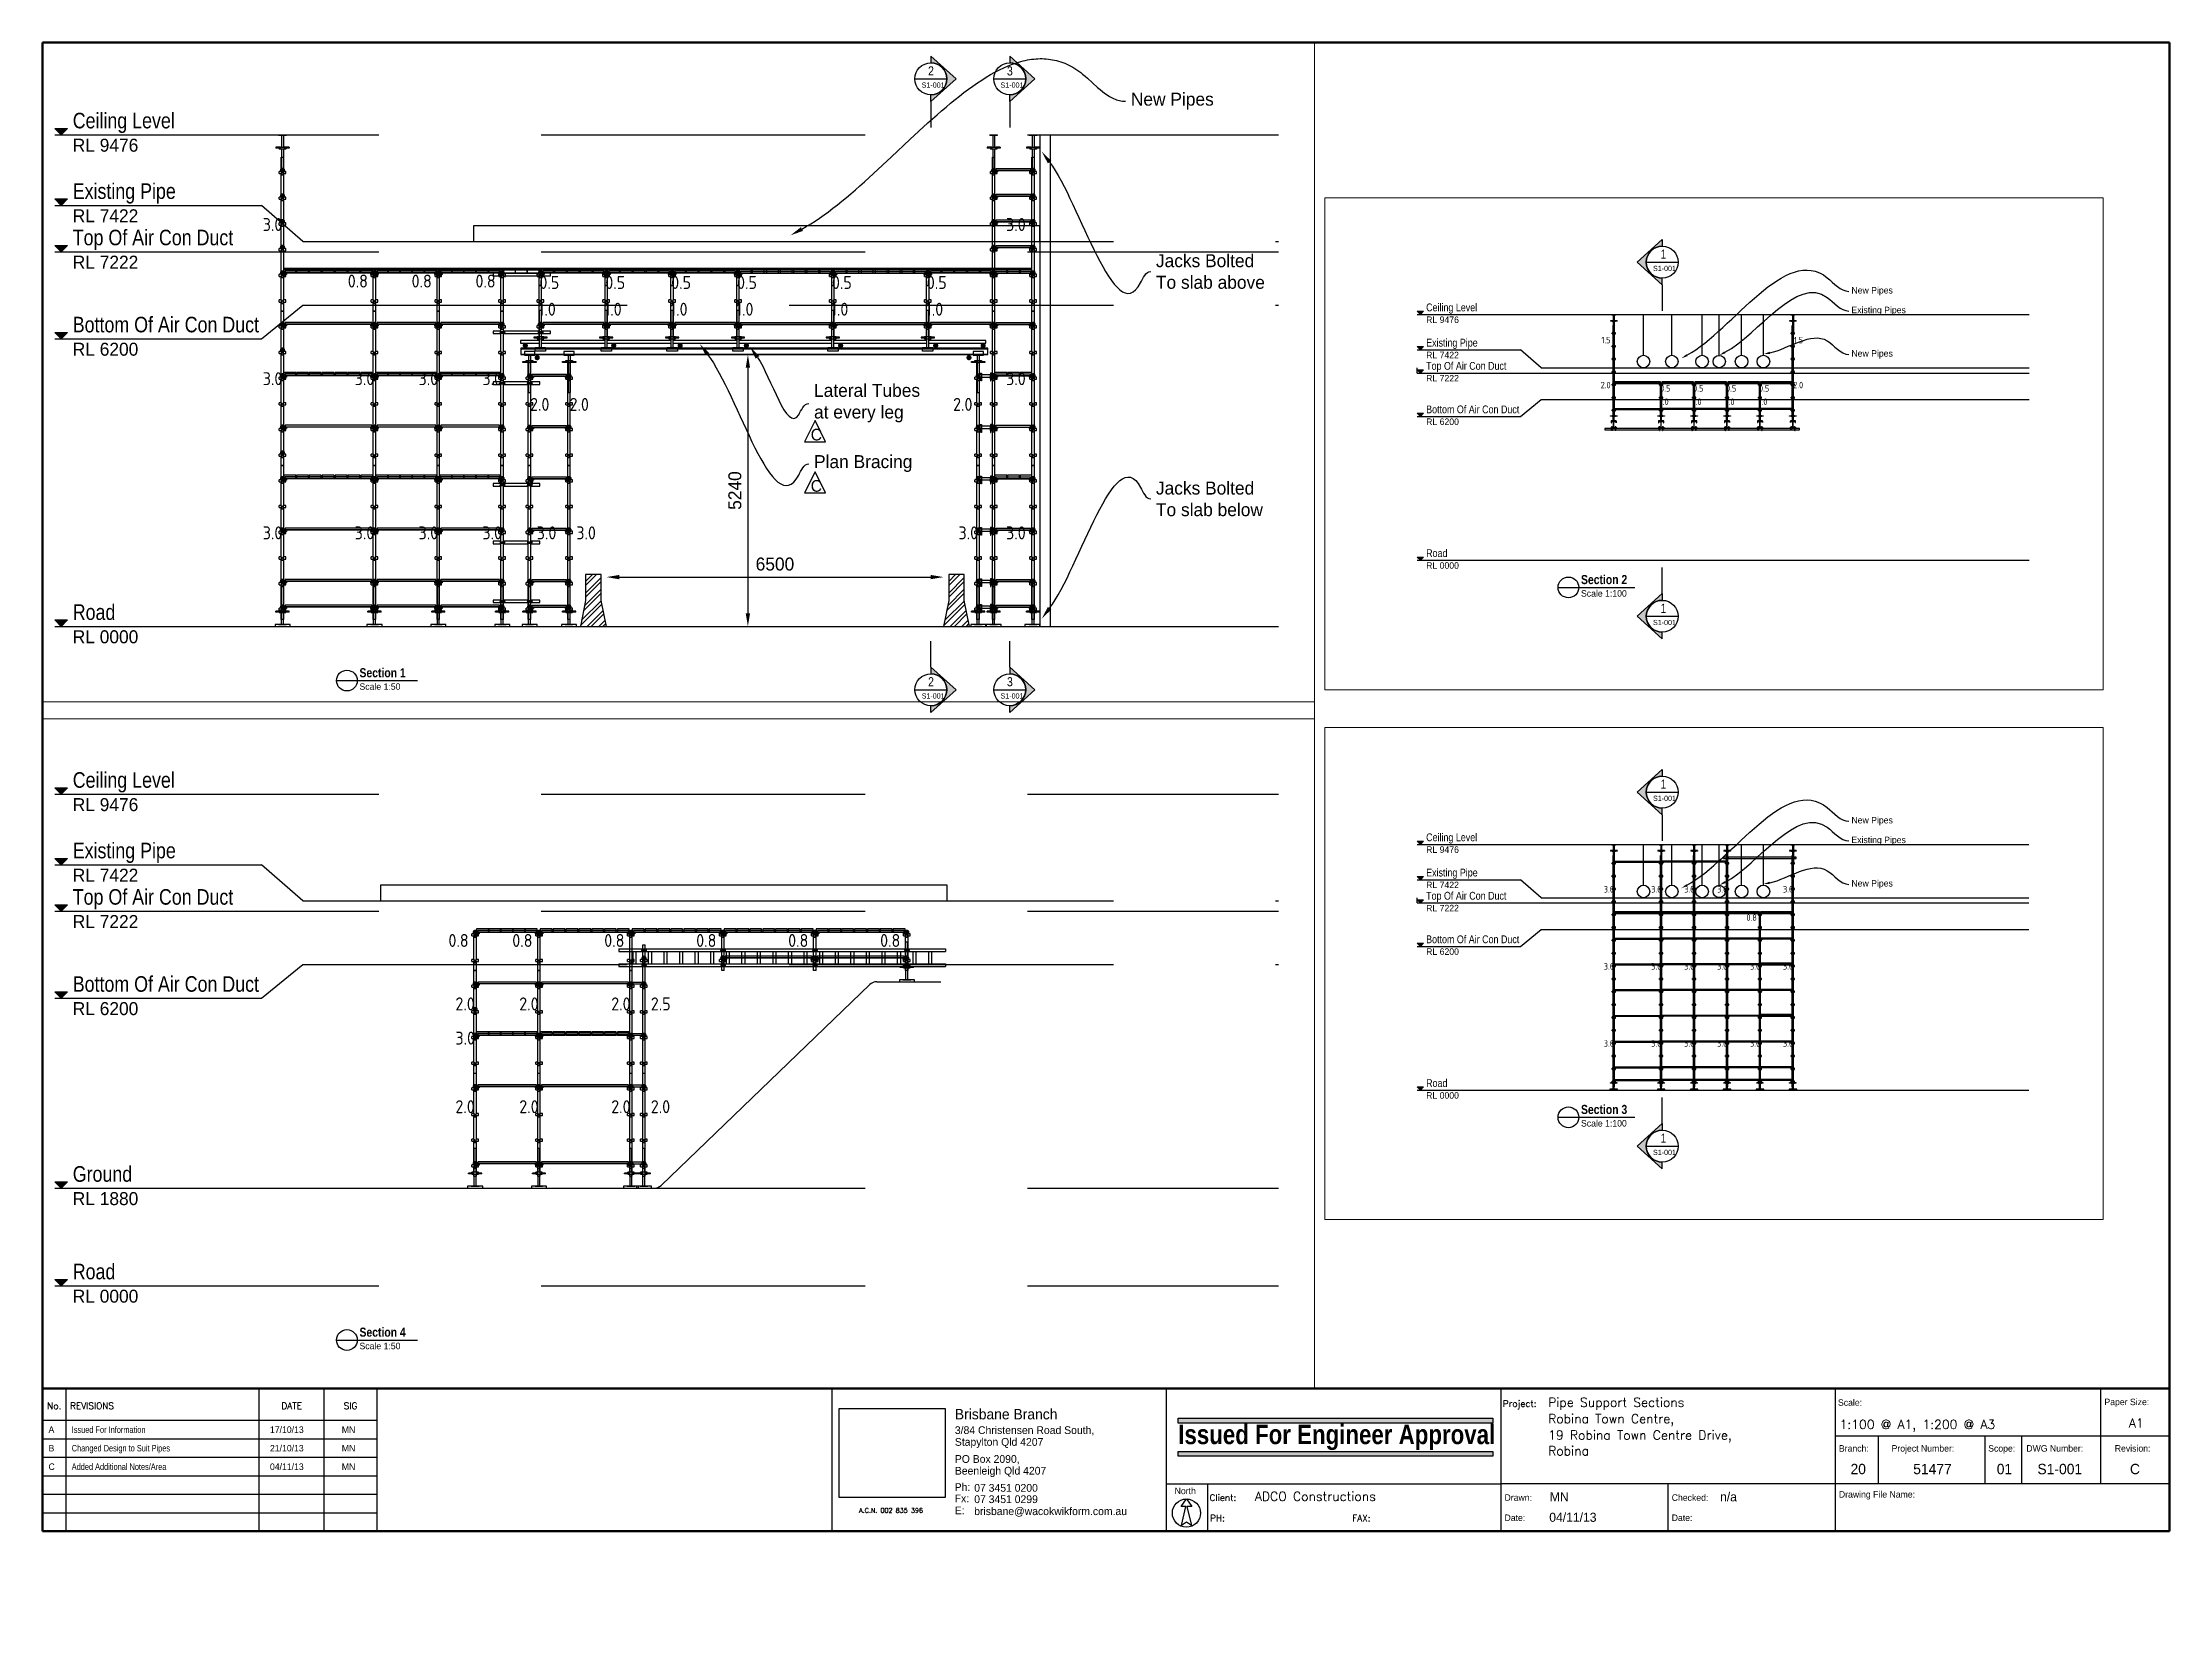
# Paper-space layout 'S1-001 (C)' of a CAD drawing. Header units: millimetres. Extents: x 0 to 820, y -52 to 562.
# The model-space entities are those that its viewports show. They can reach past a viewport. Long polylines and large blocks are cut down to what shows.
import ezdxf
from ezdxf import colors
from ezdxf.entities.mleader import LeaderData, LeaderLine
from ezdxf.enums import TextEntityAlignment as Align
from ezdxf.math import Vec2, Vec3

# ---------------------------------------------------------------- set-up
doc = ezdxf.new("R2010")
doc.units = ezdxf.units.MM
doc.header["$PDMODE"] = 34
doc.header["$PDSIZE"] = -10
doc.linetypes.add('KwikScaf_DASHED', pattern=[3.75, 2.5, -1.25])
doc.layers.get('0').update_dxf_attribs({"linetype": 'CONTINUOUS'})
doc.layers.get('Defpoints').update_dxf_attribs({"linetype": 'CONTINUOUS'})
for name, color, linetype in [('Building', 7, 'CONTINUOUS'), ('CHW F&R Lines', 7, 'CONTINUOUS'), ('Drawing Sheet', 7, 'CONTINUOUS'), ('Engineer Approval', 7, 'CONTINUOUS'), ('Grid Lines', 252, 'CONTINUOUS'), ('New Pipes', 7, 'CONTINUOUS'), ('Revision C', 252, 'CONTINUOUS'), ('Scaffold', 7, 'CONTINUOUS'), ('Water Barrier', 252, 'CONTINUOUS')]:
    doc.layers.add(name, color=color, linetype=linetype)
doc.layers.add('Viewport', color=7, linetype='CONTINUOUS', plot=False)
doc.styles.add('ARCH', font='archd.shx', dxfattribs={"height": 250})
doc.styles.add('KwikScaf ISO', font='isocp.shx')
doc.styles.add('ROMANS', font='romans')
doc.dimstyles.new('ISO-25', dxfattribs={"dimscale": 0, "dimtxt": 250, "dimasz": 250, "dimexe": 125, "dimexo": 125, "dimgap": 125, "dimtad": 1, "dimdec": 0, "dimdsep": 46, "dimtxsty": 'Standard', "dimcen": 250, "dimclrd": 256, "dimclre": 256, "dimclrt": 256, "dimazin": 0, "dimtfac": 1, "dimtdec": 0, "dimtmove": 0, "dimatfit": 3, "dimfxl": 1, "dimlwd": -1, "dimlwe": -1, "dimarcsym": 0})
picture_1 = doc.add_image_def('image1.jpg', size_in_pixel=(483, 405))

psp = doc.layouts.new('S1-001 (C)')

# ---------------------------------------------------------------- texts
at = {"layer": 'Drawing Sheet', "style": 'ROMANS'}
for s, p in [('No.', (4.53, 36.38)), ('DATE', (96.06, 36.38)), ('SIG', (118.74, 36.38))]:
    psp.add_text(s, height=2.5, dxfattribs=at).set_placement(p, align=Align.MIDDLE_CENTER)
psp.add_text('REVISIONS', height=2.5, dxfattribs=at).set_placement((10.61, 36.38), align=Align.MIDDLE_LEFT)
at = {"layer": 'Drawing Sheet', "insert": (433.24, 4.81), "char_height": 2.5, "width": 15.8476, "attachment_point": 1, "style": 'ARCH'}
psp.add_mtext('\\pi3.2214;North', dxfattribs=at)
at = {"layer": 'Engineer Approval', "insert": (437.85, 29.09), "char_height": 7.5, "width": 122.8305, "attachment_point": 1, "style": 'ARCH'}
psp.add_mtext('{\\fArial Narrow|b1|i0|c0|p34;Issued For Engineer Approval}', dxfattribs=at)

msp = doc.modelspace()

# ---------------------------------------------------------------- texts
at = {"layer": 'Grid Lines', "attachment_point": 1, "style": 'ARCH'}
for s, insert, char_height, width in [('\\pi247.54;{\\fArial Narrow|b0|i0|c0|p34;1}', (91703, -21672), 350, 600.841), ('\\pi247.54;{\\fArial Narrow|b0|i0|c0|p34;1}', (124616.6, -21672), 350, 600.841), ('\\pi-42.554;{\\fArial Narrow|b0|i0|c0|p34;S1-001}', (91703, -22293.5), 200, 600.841), ('\\pi-42.554;{\\fArial Narrow|b0|i0|c0|p34;S1-001}', (124616.6, -22293.5), 200, 600.841), ('\\pi102.58;{\\fArial Narrow|b0|i0|c0|p34;2}', (36366.6, -22851.1), 175, 300.421), ('\\pi103.24;{\\fArial Narrow|b0|i0|c0|p34;3}', (37886.7, -22851.1), 175, 300.421), ('\\pi-21.277;{\\fArial Narrow|b0|i0|c0|p34;S1-001}', (36366.6, -23161.8), 100, 300.421), ('\\pi-21.277;{\\fArial Narrow|b0|i0|c0|p34;S1-001}', (37886.7, -23161.8), 100, 300.421), ('{\\fArial Narrow|b1|i0|c0|p34;\\H1.4x;Section 2\\P}Scale 1:100', (88883.3, -34214.9), 250, 5143.53), ('{\\fArial Narrow|b1|i0|c0|p34;\\H1.4x;Section 3\\P}Scale 1:100', (121796.9, -34214.9), 250, 5143.53), ('{\\fArial Narrow|b1|i0|c0|p34;\\H1.4x;Section 1\\P}Scale 1:50', (25508.3, -34453.8), 125, 2571.765), ('\\pi102.58;{\\fArial Narrow|b0|i0|c0|p34;2}', (36366.6, -34627.6), 175, 300.421), ('\\pi103.24;{\\fArial Narrow|b0|i0|c0|p34;3}', (37886.7, -34627.6), 175, 300.421), ('{\\fArial Narrow|b1|i0|c0|p34;\\H1.4x;Section 4\\P}Scale 1:50', (54052.3, -34453.8), 125, 2571.765), ('\\pi-21.277;{\\fArial Narrow|b0|i0|c0|p34;S1-001}', (36366.6, -34938.4), 100, 300.421), ('\\pi-21.277;{\\fArial Narrow|b0|i0|c0|p34;S1-001}', (37886.7, -34938.4), 100, 300.421), ('\\pi247.54;{\\fArial Narrow|b0|i0|c0|p34;1}', (91703, -35324), 350, 600.841), ('\\pi247.54;{\\fArial Narrow|b0|i0|c0|p34;1}', (124616.6, -35324), 350, 600.841), ('\\pi-42.554;{\\fArial Narrow|b0|i0|c0|p34;S1-001}', (91703, -35945.5), 200, 600.841), ('\\pi-42.554;{\\fArial Narrow|b0|i0|c0|p34;S1-001}', (124616.6, -35945.5), 200, 600.841)]:
    msp.add_mtext(s, dxfattribs=dict(at, insert=insert, char_height=char_height, width=width))
at = {"layer": 'Grid Lines', "color": 252, "char_height": 250, "attachment_point": 1, "style": 'ARCH'}
for s, insert, width in [('{\\fArial Narrow|b0|i0|c0|p34;\\H1.2x;Ceiling Level}\\PRL 9476', (19980.6, -23746.5), 2442.342), ('{\\fArial Narrow|b0|i0|c0|p34;\\H1.2x;Ceiling Level}\\PRL 9476', (48524.6, -23746.5), 2442.342), ('{\\fArial Narrow|b0|i0|c0|p34;\\H1.2x;Ceiling Level}\\PRL 9476', (82913.3, -23746.5), 2442.342), ('{\\fArial Narrow|b0|i0|c0|p34;\\H1.2x;Ceiling Level}\\PRL 9476', (115826.9, -23746.5), 2442.342), ('{\\fArial Narrow|b0|i0|c0|p34;\\H1.2x;Existing Pipe}\\PRL 7422', (19980.6, -25106.5), 2442.342), ('{\\fArial Narrow|b0|i0|c0|p34;\\H1.2x;Existing Pipe}\\PRL 7422', (48524.6, -25106.5), 2442.342), ('{\\fArial Narrow|b0|i0|c0|p34;\\H1.2x;Existing Pipe}\\PRL 7422', (82913.3, -25106.5), 2442.342), ('{\\fArial Narrow|b0|i0|c0|p34;\\H1.2x;Existing Pipe}\\PRL 7422', (115826.9, -25106.5), 2442.342), ('{\\fArial Narrow|b0|i0|c0|p34;\\H1.2x;Top Of Air Con Duct}\\PRL 7222', (19980.6, -26000.5), 3671.031), ('{\\fArial Narrow|b0|i0|c0|p34;\\H1.2x;Top Of Air Con Duct}\\PRL 7222', (48524.6, -26000.5), 3671.031), ('{\\fArial Narrow|b0|i0|c0|p34;\\H1.2x;Top Of Air Con Duct}\\PRL 7222', (82913.3, -26000.5), 3671.031), ('{\\fArial Narrow|b0|i0|c0|p34;\\H1.2x;Top Of Air Con Duct}\\PRL 7222', (115826.9, -26000.5), 3671.031), ('{\\fArial Narrow|b0|i0|c0|p34;\\H1.2x;Bottom Of Air Con Duct\\Farchd|c0;\\H0.83333x;\\PRL 6200}', (19980.6, -27679.1), 3799.906), ('{\\fArial Narrow|b0|i0|c0|p34;\\H1.2x;Bottom Of Air Con Duct\\Farchd|c0;\\H0.83333x;\\PRL 6200}', (48524.6, -27679.1), 3799.906), ('{\\fArial Narrow|b0|i0|c0|p34;\\H1.2x;Bottom Of Air Con Duct\\Farchd|c0;\\H0.83333x;\\PRL 6200}', (82913.3, -27679.1), 3799.906), ('{\\fArial Narrow|b0|i0|c0|p34;\\H1.2x;Bottom Of Air Con Duct\\Farchd|c0;\\H0.83333x;\\PRL 6200}', (115826.9, -27679.1), 3799.906), ('{\\fArial Narrow|b0|i0|c0|p34;\\H1.2x;Ground\\P\\Farchd|c0;\\H0.83333x;RL 1880}', (48524.6, -31341.8), 3799.906), ('{\\fArial Narrow|b0|i0|c0|p34;\\H1.2x;Road\\P\\Farchd|c0;\\H0.83333x;RL 0000}', (19980.6, -33222.5), 3799.906), ('{\\fArial Narrow|b0|i0|c0|p34;\\H1.2x;Road\\P\\Farchd|c0;\\H0.83333x;RL 0000}', (48524.6, -33222.5), 3799.906), ('{\\fArial Narrow|b0|i0|c0|p34;\\H1.2x;Road\\Farchd|c0;\\H0.83333x;\\PRL 0000}', (82913.3, -33222.5), 3799.906), ('{\\fArial Narrow|b0|i0|c0|p34;\\H1.2x;Road\\Farchd|c0;\\H0.83333x;\\PRL 0000}', (115826.9, -33222.5), 3799.906)]:
    msp.add_mtext(s, dxfattribs=dict(at, insert=insert, width=width))
at = {"layer": 'Revision C', "char_height": 225, "width": 225, "attachment_point": 1, "style": 'ARCH'}
for insert in [(34174, -29838), (34174, -30826.8)]:
    msp.add_mtext('\\pi32.143;C', dxfattribs=dict(at, insert=insert))
at = {"layer": 'Scaffold', "color": 7, "style": 'KwikScaf ISO'}
for s, p in [('  1.5  ', (90316.1, -25157.7)), ('  1.5  ', (97740.1, -25157.7)), ('  0.8  ', (25957.1, -26990.4)), ('  0.8  ', (27188, -26990.4)), ('  0.8  ', (28418.9, -26990.4)), ('  0.5  ', (29646.2, -27017.8)), ('  0.5  ', (30916.2, -27017.8)), ('  0.5  ', (32186.2, -27017.8)), ('  0.5  ', (33456.2, -27017.8)), ('  0.5  ', (35285.2, -27017.8)), ('  0.5  ', (37114.2, -27017.8)), ('  0.8  ', (56441.9, -26990.4)), ('  0.8  ', (57672.8, -26990.4)), ('  0.8  ', (59445.5, -26990.4)), ('  0.8  ', (61218.2, -26990.4)), ('  0.8  ', (62990.9, -26990.4)), ('  0.8  ', (64763.6, -26990.4)), ('  2.0  ', (90319.9, -26891)), ('  0.5  ', (92625.1, -27017.8)), ('  0.5  ', (93895.1, -27017.8)), ('  0.5  ', (95165.1, -27017.8)), ('  0.5  ', (96435.1, -27017.8)), ('  2.0  ', (97743.8, -26891)), ('  0.8  ', (128871.8, -26990.4)), ('  1.0  ', (29578.4, -27532.9)), ('  1.0  ', (30848.4, -27532.9)), ('  1.0  ', (32118.4, -27532.9)), ('  1.0  ', (33388.4, -27532.9)), ('  1.0  ', (35217.4, -27532.9)), ('  1.0  ', (37046.4, -27532.9)), ('  1.0  ', (92557.3, -27532.9)), ('  1.0  ', (93827.3, -27532.9)), ('  1.0  ', (95097.3, -27532.9)), ('  1.0  ', (96367.3, -27532.9)), ('  2.0  ', (29454.8, -29368)), ('  2.0  ', (30216.8, -29368)), ('  2.0  ', (37609.9, -29368))]:
    msp.add_text(s, height=250, dxfattribs=at).set_placement(p, align=Align.MIDDLE_RIGHT)
for s, p in [('  3.0  ', (23357.7, -25900.7)), ('  3.0  ', (37686.9, -25900.7)), ('  3.0  ', (122380.1, -25900.7)), ('  3.0  ', (124209.1, -25900.7)), ('  3.0  ', (125479.1, -25900.7)), ('  3.0  ', (126749.1, -25900.7)), ('  3.0  ', (129289.1, -25900.7)), ('  2.0  ', (55615.2, -28213)), ('  2.0  ', (56846.1, -28213)), ('  2.0  ', (58618.8, -28213)), ('  2.5  ', (59381.7, -28213)), ('  3.0  ', (23357.7, -28872.7)), ('  3.0  ', (25130.4, -28872.7)), ('  3.0  ', (26361.3, -28872.7)), ('  3.0  ', (27592.2, -28872.7)), ('  3.0  ', (37686.9, -28872.7)), ('  3.0  ', (55615.2, -28872.7)), ('  3.0  ', (122380.1, -28872.7)), ('  3.0  ', (124209.1, -28872.7)), ('  3.0  ', (125479.1, -28872.7)), ('  3.0  ', (126749.1, -28872.7)), ('  3.0  ', (128019.1, -28872.7)), ('  3.0  ', (129289.1, -28872.7)), ('  2.0  ', (55615.2, -30195)), ('  2.0  ', (56846.1, -30195)), ('  2.0  ', (58618.8, -30195)), ('  2.0  ', (59381.7, -30195)), ('  3.0  ', (23357.7, -31844.7)), ('  3.0  ', (25130.4, -31844.7)), ('  3.0  ', (26361.3, -31844.7)), ('  3.0  ', (27592.2, -31844.7)), ('  3.0  ', (28639.7, -31844.7)), ('  3.0  ', (29401.7, -31844.7)), ('  3.0  ', (36768.6, -31844.7)), ('  3.0  ', (37686.9, -31844.7)), ('  3.0  ', (122380.1, -31844.7)), ('  3.0  ', (124209.1, -31844.7)), ('  3.0  ', (125479.1, -31844.7)), ('  3.0  ', (126749.1, -31844.7)), ('  3.0  ', (128019.1, -31844.7)), ('  3.0  ', (129289.1, -31844.7))]:
    msp.add_text(s, height=250, dxfattribs=at).set_placement(p, align=Align.MIDDLE_LEFT)

# ---------------------------------------------------------------- blocks, each defined once
blk = doc.blocks.new('Revisions')
at = {"layer": 'Drawing Sheet', "color": 5, "style": 'ARCH'}
for tag, p in [('01', (693.39, 209.7)), ('03', (778.76, 209.7)), ('04', (806.45, 209.7))]:
    blk.add_attdef(tag, p, '', height=2.5, dxfattribs=at)
at = {"layer": 'Drawing Sheet', "color": 5, "style": 'ARCH', "width": 0.85}
blk.add_attdef('02', (702.33, 209.7), '', height=2.5, dxfattribs=at)
blk = doc.blocks.new('Branch_Details')
at = {"layer": 'Drawing Sheet', "style": 'ROMANS'}
blk.add_text('A.C.N. 002 835 396', height=1.8, dxfattribs=at).set_placement((713.88, 143.22), align=Align.CENTER)
at = {"layer": 'Drawing Sheet', "char_height": 3, "width": 22.1173, "attachment_point": 1, "style": 'ARCH'}
for s, insert in [('Ph:', (738.42, 154.61)), ('Fx:', (738.42, 150.24)), ('E:', (738.42, 145.62))]:
    blk.add_mtext(s, dxfattribs=dict(at, insert=insert))
at = {"layer": 'Drawing Sheet', "color": 5, "style": 'ARCH', "flags": 8}
for tag, p, height in [('BRANCHNAME', (738.5, 179.22), 4), ('BRANCHADDRESS', (738.5, 173.57), 3), ('BRANCHADDRESS2', (738.5, 169.03), 3), ('BRANCHPOSTALADDRESS', (738.5, 162.45), 3), ('BRANCHPOSTALADDRESS2', (738.5, 157.92), 3), ('BRANCHPHONE', (745.95, 151.31), 3), ('BRANCHFAX', (745.95, 146.94), 3), ('BRANCHEMAIL', (742.34, 142.32), 3)]:
    blk.add_attdef(tag, p, '', height=height, dxfattribs=at)
at = {"layer": 'Drawing Sheet'}
image = blk.add_image(picture_1, insert=(693.9, 149.14), size_in_units=(40.89, 34.29), dxfattribs=at)
image.dxf.flags = 7
blk = doc.blocks.new('North Arrow')
blk.add_lwpolyline([(-53, 1557), (-511, 1557), (0, 2278), (511, 1557), (53, 1557), (490, -323), (0, 0), (-490, -323), (-53, 1557)])
blk = doc.blocks.new('Title_Block')
at = {"layer": 'Drawing Sheet'}
for s, style, p in [('Project:', 'ROMANS', (-256.99, 47.95)), ('Scale:', 'ARCH', (-127.8, 48.38)), ('Paper Size:', 'ARCH', (-25.08, 48.63)), ('Branch:', 'ARCH', (-127.44, 30.71)), ('Project Number:', 'ARCH', (-107.13, 30.71)), ('Scope:', 'ARCH', (-69.88, 30.71)), ('DWG Number:', 'ARCH', (-55.18, 30.71)), ('Revision:', 'ARCH', (-21.08, 30.71)), ('Client:', 'ROMANS', (-370.06, 11.7)), ('Drawn:', 'ARCH', (-256.36, 11.74)), ('Checked:', 'ARCH', (-191.9, 11.74)), ('Drawing File Name:', 'ARCH', (-127.44, 12.99)), ('PH:', 'ROMANS', (-369.86, 3.81)), ('FAX:', 'ROMANS', (-315.07, 3.81)), ('Date:', 'ARCH', (-256.36, 3.98)), ('Date:', 'ARCH', (-191.9, 3.98))]:
    blk.add_text(s, height=2.5, dxfattribs=dict(at, style=style)).set_placement(p)
at = {"layer": 'Drawing Sheet', "color": 5}
for tag, p, style in [('PROJECT_TITLE:', (-239.55, 47.95), 'ROMANS'), ('PROJECT_DESCRIPTION', (-239.55, 41.64), 'ROMANS'), ('SCALE', (-127.19, 39.44), 'ROMANS'), ('PROJECT_DESCRIPTION_2', (-239.55, 35.33), 'ROMANS'), ('PROJECT_DESCRIPTION_3', (-239.55, 29.28), 'ROMANS'), ('PROJECT_DESCRIPTION_4', (-239.55, 22.71), 'ROMANS'), ('CLIENT', (-357.79, 11.7), 'ROMANS'), ('DRAWNBY', (-238.89, 11.55), 'ARCH'), ('CHECKEDBY', (-173.26, 11.55), 'ARCH'), ('PHONE_NO.', (-357.79, 3.81), 'ROMANS'), ('FAX_NO.', (-306.44, 3.81), 'ROMANS'), ('DRAWN_DATE', (-239.11, 3.65), 'ARCH'), ('CHECKED_DATE', (-173.49, 3.65), 'ARCH')]:
    blk.add_attdef(tag, p, '', height=3.5, dxfattribs=dict(at, style=style))
for tag, height, style, p in [('PAPER_SIZE', 3.5, 'ROMANS', (-12.79, 40)), ('BRANCH', 4, 'ARCH', (-119.99, 22)), ('PROJECT_NUMBER', 4, 'ARCH', (-91.36, 22)), ('SCOPE', 4, 'ARCH', (-63.62, 22)), ('DRAWING_NUMBER', 4, 'ARCH', (-42.28, 22)), ('REVISION', 4, 'ARCH', (-13.3, 22))]:
    blk.add_attdef(tag, text='', height=height, dxfattribs=dict(at, style=style)).set_placement(p, align=Align.CENTER)
at = {"layer": 'Drawing Sheet', "color": 5, "style": 'ARCH', "flags": 10}
blk.add_attdef('DRAWING_FILE_NAME', (-100.09, 3.2), '', height=4, dxfattribs=at)
blk = doc.blocks.new('Filled Arrow Section Half A')
h = blk.add_hatch(color=256)
edge = h.paths.add_edge_path()
edge.add_line((0, 875), (969, 0))
edge.add_line((969, 0), (0, -875))
edge.add_line((0, -875), (0, -615))
edge.add_arc((0, 0), 615, 270, 450)
edge.add_line((0, 615), (0, 875))
for q in [(0, 1875), (0, 615)]:
    blk.add_line((0, 875), q)
blk.add_lwpolyline([(0, 875), (969, 0), (0, -875), (0, -615)])
blk.add_circle((0, 0), 615)
blk.add_arc((0, 0), 615, 270, 90)
blk = doc.blocks.new('Filled Arrow Section Half B')
h = blk.add_hatch(color=256)
edge = h.paths.add_edge_path()
edge.add_line((0, -875), (969, 0))
edge.add_line((969, 0), (0, 875))
edge.add_line((0, 875), (0, 615))
edge.add_arc((0, 0), 615, -90, 90, ccw=False)
edge.add_line((0, -615), (0, -875))
for q in [(0, -615), (0, -1875)]:
    blk.add_line((0, -875), q)
blk.add_lwpolyline([(0, -875), (969, 0), (0, 875), (0, 615)])
blk.add_circle((0, 0), 615)
blk.add_arc((0, 0), 615, 270, 90)
blk = doc.blocks.new('2D Jack Adjustable Screw')
at = {"color": 0, "extrusion": (1, -1.83691e-16, 2.30446e-16)}
for p, q in [((-265.5, 100), (-273.5, 100)), ((-273.5, 100), (-273.5, -52)), ((-265.5, 100), (-265.5, -52)), ((-265.5, 42.5), (-40, 42.5)), ((-265.5, 5.5), (-40, 5.5)), ((-40, 87.75), (-35, 87.75)), ((-40, 87.75), (-40, 24)), ((-40, 24), (-40, -39.75)), ((-35, 151.5), (-20, 151.5)), ((-35, 62.25), (-35, 151.5)), ((-35, 62.25), (-20, 62.25)), ((-20, 62.25), (-20, 151.5)), ((-20, 87.75), (0, 87.75)), ((0, 24), (0, 87.75)), ((0, 42.5), (454.5, 42.5)), ((0, -39.75), (0, 24)), ((0, 5.5), (454.5, 5.5)), ((454.5, 24), (454.5, 42.5)), ((454.5, 5.5), (454.5, 24)), ((-265.5, -52), (-273.5, -52)), ((-40, -39.75), (-35, -39.75)), ((-20, -14.25), (-35, -14.25)), ((-35, -103.5), (-35, -14.25)), ((-35, -103.5), (-20, -103.5)), ((-20, -103.5), (-20, -14.25)), ((-20, -39.75), (0, -39.75))]:
    blk.add_line(p, q, dxfattribs=at)
blk = doc.blocks.new('2D Transom 0.7 Metre')
at = {"color": 0, "extrusion": (0, 1, -1.83691e-16)}
for p, q in [((0, -25), (0, 50)), ((0, 50), (20, 50)), ((50, 0), (13, 0)), ((20, 50), (17, 25)), ((17, 25), (25, 25)), ((25, 63), (689, 63)), ((25, 30), (25, 63)), ((25, 30), (689, 30)), ((25, 25), (25, 30)), ((25, 25), (689, 25)), ((50, 25), (50, 0)), ((664, 25), (664, 0)), ((664, 0), (701, 0)), ((689, 30), (689, 63)), ((689, 25), (689, 30)), ((697, 25), (689, 25)), ((694, 50), (697, 25)), ((714, 50), (694, 50)), ((701, 0), (704, -25)), ((714, -25), (714, 50)), ((10, -25), (0, -25)), ((13, 0), (10, -25)), ((704, -25), (714, -25))]:
    blk.add_line(p, q, dxfattribs=at)
blk = doc.blocks.new('250 Link Ledger')
at = {"color": 3, "extrusion": (0, -1, 6.12303e-17)}
for p, q in [((0, 48), (0, 0)), ((38, 48), (0, 48)), ((0, 0), (38, 0)), ((11, 48), (8, 75)), ((8, 75), (38, 75)), ((28, -75), (18, 0)), ((38, 75), (38, 48)), ((38, 48), (250, 48)), ((38, 45), (38, 48)), ((38, 45), (38, 24)), ((38, 24), (38, 4)), ((38, 0), (38, 4)), ((38, 0), (250, 0)), ((38, 0), (38, -75)), ((212, 75), (212, 48)), ((242, 75), (212, 75)), ((250, 48), (212, 48)), ((212, 48), (212, 45)), ((212, 24), (212, 45)), ((212, 4), (212, 24)), ((212, 4), (212, 0)), ((212, 0), (212, -75)), ((212, 0), (250, 0)), ((222, -75), (232, 0)), ((239, 48), (242, 75)), ((250, 0), (250, 48)), ((38, -75), (28, -75)), ((212, -75), (222, -75))]:
    blk.add_line(p, q, dxfattribs=at)
blk = doc.blocks.new('2.0m Standard')
at = {"color": 180, "extrusion": (-1, 6.12323e-17, 0)}
for p, q in [((-40, 1662), (-40, 1702)), ((-36, 1702), (-40, 1702)), ((-40, 1662), (-36, 1662)), ((2, 1702), (-36, 1702)), ((-36, 1662), (2, 1662)), ((0, 1981), (48, 1981)), ((0, 1702), (0, 1981)), ((0, 1207), (0, 1662)), ((2, 1662), (2, 1702)), ((6, 1702), (2, 1702)), ((2, 1662), (6, 1662)), ((6, 1702), (6, 1662)), ((8, 1637), (8, 1677)), ((18, 1677), (8, 1677)), ((30, 1677), (18, 1677)), ((40, 1677), (30, 1677)), ((40, 1637), (40, 1677)), ((42, 1662), (42, 1702)), ((46, 1702), (42, 1702)), ((42, 1662), (46, 1662)), ((46, 1662), (46, 1702)), ((84, 1702), (46, 1702)), ((46, 1662), (84, 1662)), ((48, 1702), (48, 1981)), ((48, 1207), (48, 1662)), ((88, 1702), (84, 1702)), ((84, 1662), (88, 1662)), ((88, 1662), (88, 1702)), ((8, 1637), (18, 1637)), ((18, 1637), (30, 1637)), ((30, 1637), (40, 1637)), ((-36, 1207), (-40, 1207)), ((-40, 1167), (-40, 1207)), ((-40, 1167), (-36, 1167)), ((2, 1207), (-36, 1207)), ((-36, 1167), (2, 1167)), ((0, 712), (0, 1167)), ((2, 1167), (2, 1207)), ((6, 1207), (2, 1207)), ((2, 1167), (6, 1167)), ((6, 1207), (6, 1167)), ((8, 1142), (8, 1182)), ((18, 1182), (8, 1182)), ((8, 1142), (18, 1142)), ((30, 1182), (18, 1182)), ((18, 1142), (30, 1142)), ((40, 1182), (30, 1182)), ((30, 1142), (40, 1142)), ((40, 1142), (40, 1182)), ((42, 1167), (42, 1207)), ((46, 1207), (42, 1207)), ((42, 1167), (46, 1167)), ((84, 1207), (46, 1207)), ((46, 1167), (46, 1207)), ((46, 1167), (84, 1167)), ((48, 712), (48, 1167)), ((88, 1207), (84, 1207)), ((84, 1167), (88, 1167)), ((88, 1167), (88, 1207)), ((-36, 712), (-40, 712)), ((-40, 672), (-40, 712)), ((-40, 672), (-36, 672)), ((2, 712), (-36, 712)), ((-36, 672), (2, 672)), ((0, 217), (0, 672)), ((2, 672), (2, 712)), ((6, 712), (2, 712)), ((2, 672), (6, 672)), ((6, 712), (6, 672)), ((8, 647), (8, 687)), ((18, 687), (8, 687)), ((8, 647), (18, 647)), ((30, 687), (18, 687)), ((18, 647), (30, 647)), ((40, 687), (30, 687)), ((30, 647), (40, 647)), ((40, 647), (40, 687)), ((42, 672), (42, 712)), ((46, 712), (42, 712)), ((42, 672), (46, 672)), ((84, 712), (46, 712)), ((46, 672), (46, 712)), ((46, 672), (84, 672)), ((48, 217), (48, 672)), ((88, 712), (84, 712)), ((84, 672), (88, 672)), ((88, 672), (88, 712)), ((-36, 217), (-40, 217)), ((-40, 177), (-40, 217)), ((-40, 177), (-36, 177)), ((2, 217), (-36, 217)), ((-36, 177), (2, 177)), ((0, 0), (0, 177)), ((48, 0), (0, 0)), ((2, 177), (2, 217)), ((6, 217), (2, 217)), ((2, 177), (6, 177)), ((6, 217), (6, 177)), ((8, 152), (8, 192)), ((18, 192), (8, 192)), ((8, 152), (18, 152)), ((30, 192), (18, 192)), ((18, 152), (30, 152)), ((40, 192), (30, 192)), ((30, 152), (40, 152)), ((40, 152), (40, 192)), ((42, 177), (42, 217)), ((46, 217), (42, 217)), ((42, 177), (46, 177)), ((84, 217), (46, 217)), ((46, 177), (46, 217)), ((46, 177), (84, 177)), ((48, 0), (48, 177)), ((88, 217), (84, 217)), ((84, 177), (88, 177)), ((88, 177), (88, 217))]:
    blk.add_line(p, q, dxfattribs=at)
blk = doc.blocks.new('0.5m Standard')
at = {"color": 180, "extrusion": (-1, 6.12323e-17, 0)}
for p, q in [((-40, 177), (-40, 217)), ((-36, 217), (-40, 217)), ((-40, 177), (-36, 177)), ((2, 217), (-36, 217)), ((-36, 177), (2, 177)), ((0, 217), (0, 238)), ((0, 0), (0, 177)), ((48, 0), (0, 0)), ((2, 177), (2, 217)), ((6, 217), (2, 217)), ((2, 177), (6, 177)), ((6, 217), (6, 177)), ((8, 152), (8, 192)), ((18, 192), (8, 192)), ((8, 152), (18, 152)), ((30, 192), (18, 192)), ((18, 152), (30, 152)), ((40, 192), (30, 192)), ((30, 152), (40, 152)), ((40, 152), (40, 192)), ((42, 177), (42, 217)), ((46, 217), (42, 217)), ((42, 177), (46, 177)), ((46, 177), (46, 217)), ((84, 217), (46, 217)), ((46, 177), (84, 177)), ((48, 217), (48, 238)), ((48, 0), (48, 177)), ((88, 217), (84, 217)), ((84, 177), (88, 177)), ((88, 177), (88, 217))]:
    blk.add_line(p, q, dxfattribs=at)
at = {"color": 180}
blk.add_line((0, 238), (48, 238), dxfattribs=at)
blk = doc.blocks.new('1.0m Standard')
at = {"color": 180, "extrusion": (-1, 6.12323e-17, 0)}
for p, q in [((0, 712), (0, 990)), ((0, 990), (48, 990)), ((48, 712), (48, 990)), ((-36, 712), (-40, 712)), ((-40, 672), (-40, 712)), ((-40, 672), (-36, 672)), ((2, 712), (-36, 712)), ((-36, 672), (2, 672)), ((0, 217), (0, 672)), ((2, 672), (2, 712)), ((6, 712), (2, 712)), ((2, 672), (6, 672)), ((6, 712), (6, 672)), ((8, 647), (8, 687)), ((18, 687), (8, 687)), ((8, 647), (18, 647)), ((30, 687), (18, 687)), ((18, 647), (30, 647)), ((40, 687), (30, 687)), ((30, 647), (40, 647)), ((40, 647), (40, 687)), ((42, 672), (42, 712)), ((46, 712), (42, 712)), ((42, 672), (46, 672)), ((84, 712), (46, 712)), ((46, 672), (46, 712)), ((46, 672), (84, 672)), ((48, 217), (48, 672)), ((88, 712), (84, 712)), ((84, 672), (88, 672)), ((88, 672), (88, 712)), ((-40, 177), (-40, 217)), ((-36, 217), (-40, 217)), ((-40, 177), (-36, 177)), ((2, 217), (-36, 217)), ((-36, 177), (2, 177)), ((0, 0), (0, 177)), ((48, 0), (0, 0)), ((2, 177), (2, 217)), ((6, 217), (2, 217)), ((2, 177), (6, 177)), ((6, 217), (6, 177)), ((8, 152), (8, 192)), ((18, 192), (8, 192)), ((8, 152), (18, 152)), ((30, 192), (18, 192)), ((18, 152), (30, 152)), ((40, 192), (30, 192)), ((30, 152), (40, 152)), ((40, 152), (40, 192)), ((42, 177), (42, 217)), ((46, 217), (42, 217)), ((42, 177), (46, 177)), ((46, 177), (46, 217)), ((84, 217), (46, 217)), ((46, 177), (84, 177)), ((48, 0), (48, 177)), ((88, 217), (84, 217)), ((84, 177), (88, 177)), ((88, 177), (88, 217))]:
    blk.add_line(p, q, dxfattribs=at)
blk = doc.blocks.new('1.2m Transom')
at = {"color": 2, "extrusion": (0, 1, -1.83691e-16)}
for p, q in [((64253, 14659), (64273, 14659)), ((64253, 14584), (64253, 14659)), ((64263, 14584), (64253, 14584)), ((64267, 14609), (64263, 14584)), ((64303, 14609), (64267, 14609)), ((64273, 14659), (64270, 14634)), ((64270, 14634), (64278, 14634)), ((65450, 14672), (64278, 14672)), ((64278, 14672), (64278, 14639)), ((65450, 14639), (64278, 14639)), ((64278, 14639), (64278, 14634)), ((65450, 14634), (64278, 14634)), ((64303, 14634), (64303, 14609)), ((65425, 14634), (65425, 14609)), ((65425, 14609), (65462, 14609)), ((65450, 14639), (65450, 14672)), ((65450, 14634), (65450, 14639)), ((65459, 14634), (65450, 14634)), ((65455, 14659), (65459, 14634)), ((65475, 14659), (65455, 14659)), ((65462, 14609), (65465, 14584)), ((65465, 14584), (65475, 14584)), ((65475, 14584), (65475, 14659))]:
    blk.add_line(p, q, dxfattribs=at)
blk = doc.blocks.new('1.8m Transom')
at = {"color": 2, "extrusion": (0, 1, -1.83691e-16)}
for p, q in [((65710, 14584), (65710, 14659)), ((65710, 14659), (65730, 14659)), ((65720, 14584), (65710, 14584)), ((65723, 14609), (65720, 14584)), ((65760, 14609), (65723, 14609)), ((65730, 14659), (65726, 14634)), ((65726, 14634), (65735, 14634)), ((65735, 14672), (67465, 14672)), ((65735, 14639), (65735, 14672)), ((65735, 14639), (67465, 14639)), ((65735, 14634), (65735, 14639)), ((65735, 14634), (67465, 14634)), ((65760, 14634), (65760, 14609)), ((67440, 14634), (67440, 14609)), ((67440, 14609), (67476, 14609)), ((67465, 14639), (67465, 14672)), ((67465, 14634), (67465, 14639)), ((67473, 14634), (67465, 14634)), ((67470, 14659), (67473, 14634)), ((67490, 14659), (67470, 14659)), ((67476, 14609), (67480, 14584)), ((67480, 14584), (67490, 14584)), ((67490, 14584), (67490, 14659))]:
    blk.add_line(p, q, dxfattribs=at)
blk = doc.blocks.new('0.8m Standard')
at = {"color": 180, "extrusion": (-1, 6.12323e-17, 0)}
for p, q in [((-36, 712), (-40, 712)), ((-40, 672), (-40, 712)), ((-40, 672), (-36, 672)), ((2, 712), (-36, 712)), ((-36, 672), (2, 672)), ((0, 712), (0, 721)), ((0, 217), (0, 672)), ((2, 672), (2, 712)), ((6, 712), (2, 712)), ((2, 672), (6, 672)), ((6, 712), (6, 672)), ((8, 647), (8, 687)), ((18, 687), (8, 687)), ((8, 647), (18, 647)), ((30, 687), (18, 687)), ((18, 647), (30, 647)), ((40, 687), (30, 687)), ((30, 647), (40, 647)), ((40, 647), (40, 687)), ((42, 672), (42, 712)), ((46, 712), (42, 712)), ((42, 672), (46, 672)), ((84, 712), (46, 712)), ((46, 672), (46, 712)), ((46, 672), (84, 672)), ((48, 712), (48, 721)), ((48, 217), (48, 672)), ((88, 712), (84, 712)), ((84, 672), (88, 672)), ((88, 672), (88, 712)), ((-40, 177), (-40, 217)), ((-36, 217), (-40, 217)), ((-40, 177), (-36, 177)), ((2, 217), (-36, 217)), ((-36, 177), (2, 177)), ((0, 0), (0, 177)), ((48, 0), (0, 0)), ((2, 177), (2, 217)), ((6, 217), (2, 217)), ((2, 177), (6, 177)), ((6, 217), (6, 177)), ((8, 152), (8, 192)), ((18, 192), (8, 192)), ((8, 152), (18, 152)), ((30, 192), (18, 192)), ((18, 152), (30, 152)), ((40, 192), (30, 192)), ((30, 152), (40, 152)), ((40, 152), (40, 192)), ((42, 177), (42, 217)), ((46, 217), (42, 217)), ((42, 177), (46, 177)), ((46, 177), (46, 217)), ((84, 217), (46, 217)), ((46, 177), (84, 177)), ((48, 0), (48, 177)), ((88, 217), (84, 217)), ((84, 177), (88, 177)), ((88, 177), (88, 217))]:
    blk.add_line(p, q, dxfattribs=at)
at = {"color": 180}
blk.add_line((0, 721), (48, 721), dxfattribs=at)
blk = doc.blocks.new('Half 90')
for p, q in [((-43, 15), (10, 15)), ((-43, 15), (-40, 10)), ((-43, 9), (-43, -9)), ((-29, 3), (-43, 9)), ((-42, 12), (13, 12)), ((-28, 5), (-40, 10)), ((-35, 6), (-35, 8)), ((-29, 3), (-29, -3)), ((-28, -5), (-28, 5)), ((37, 20), (10, 15)), ((13, 12), (36, 17)), ((22, 14), (18, -1)), ((36, 17), (45, 10)), ((47, 10), (43, 10)), ((-43, -9), (-29, -3)), ((-43, -15), (-40, -10)), ((-43, -15), (10, -15)), ((-42, -12), (13, -12)), ((-28, -5), (-40, -10)), ((-35, -8), (-35, -6)), ((37, -20), (10, -15)), ((13, -12), (36, -17)), ((18, -1), (22, -14)), ((36, -17), (45, -10)), ((47, -10), (43, -10))]:
    blk.add_line(p, q)
blk.add_lwpolyline([(35, -12), (46, -6), (46, 6), (35, 12), (24, 6), (24, -6)], close=True)
for points in [[(37, 20), (45, 15), (47, 10)], [(37, -20), (45, -15), (47, -10)]]:
    blk.add_lwpolyline(points)
for radius in [12.5, 5]:
    blk.add_circle((35, 0), radius)
blk = doc.blocks.new('Girder Coupler 2')
for p, q in [((-42, 34), (-42, 44)), ((-42, 44), (-18, 44)), ((-18, 34), (-42, 34)), ((-36, 34), (-36, 44)), ((-36, 34), (-36, 30)), ((-36, 25), (-36, 11)), ((-36, 11), (-24, 11)), ((-24, 34), (-24, 44)), ((-24, 34), (-24, 30)), ((-24, 25), (-24, 11)), ((-18, 44), (-18, 34)), ((-47, -12), (-47, -22)), ((-45, -12), (-47, -12)), ((-47, -22), (-45, -22)), ((-15, -5), (-45, -5)), ((-45, -5), (-45, -10)), ((-45, -98), (-45, -10)), ((-45, -10), (-15, -10)), ((-40, -100), (-43, -100)), ((-38, -98), (-38, -92)), ((-23, -98), (-23, -92)), ((-17, -100), (-21, -100)), ((-15, -10), (-15, -5)), ((-15, -10), (-15, -80)), ((-15, -12), (-13, -12)), ((-13, -22), (-15, -22)), ((-15, -80), (-15, -98)), ((-13, -12), (-13, -22))]:
    blk.add_line(p, q)
blk.add_lwpolyline([(0, 30), (-58, 30, 0.414214), (-60, 28), (-60, -3, 0.414214), (-58, -5), (0, -5), (0, 0), (-53, 0, -0.414214), (-55, 2), (-55, 23, -0.414214), (-53, 25), (0, 25), (0, 30)], format="xyb")
blk.add_lwpolyline([(-24, -75), (-18, -85), (-24, -95), (-36, -95), (-42, -85), (-36, -75)], close=True)
blk.add_circle((-30, -85), 10)
for centre, start, end in [((-43, -98), 180, 270), ((-40, -98), 270, 0), ((-21, -98), 180, 270), ((-17, -98), 270, 0)]:
    blk.add_arc(centre, 2, start, end)
blk = doc.blocks.new('*D75')
at = {"layer": 'Defpoints', "color": 0}
for p in [(32995, -28409), (32995, -33649), (32995, -33649)]:
    blk.add_point(p, dxfattribs=at)
at = {"layer": 'Grid Lines'}
blk.add_line((32995, -28659), (32995, -33399), dxfattribs=at)
for points in [[(32954, -28659), (33037, -28659), (32995, -28409)], [(32954, -33399), (33037, -33399), (32995, -33649)]]:
    blk.add_solid(points, dxfattribs=at)
at = {"layer": 'Grid Lines', "insert": (32745, -31029), "char_height": 250, "attachment_point": 5, "rotation": 90}
blk.add_mtext('5240', dxfattribs=at)
blk = doc.blocks.new('*D76')
at = {"layer": 'Defpoints', "color": 0}
for p in [(30267, -32697), (36767, -32697), (36767, -32697)]:
    blk.add_point(p, dxfattribs=at)
at = {"layer": 'Grid Lines'}
blk.add_line((30517, -32697), (36517, -32697), dxfattribs=at)
for points in [[(30517, -32656), (30517, -32739), (30267, -32697)], [(36517, -32656), (36517, -32739), (36767, -32697)]]:
    blk.add_solid(points, dxfattribs=at)
at = {"layer": 'Grid Lines', "insert": (33517, -32447), "char_height": 250, "attachment_point": 5}
blk.add_mtext('6500', dxfattribs=at)
blk = doc.blocks.new('Knuckle')
at = {"color": 190}
for points in [[(-127.5, 20), (-38.25, 20), (-38.25, 5), (-127.5, 5)], [(38.25, 20), (127.5, 20), (127.5, 5), (38.25, 5)]]:
    blk.add_lwpolyline(points, close=True, dxfattribs=at)
for points in [[(-63.75, 20), (-63.75, 40), (63.75, 40), (63.75, 20)], [(63.75, 5), (63.75, 0), (-63.75, 0), (-63.75, 5)]]:
    blk.add_lwpolyline(points, dxfattribs=at)
blk = doc.blocks.new('6.3m Ladder Beam')
at = {"color": 6}
for p, q in [((0, 340), (0, 290)), ((0, 340), (6300, 340)), ((0, 290), (6300, 290)), ((0, 50), (0, 0)), ((0, 50), (6300, 50)), ((0, 0), (6300, 0)), ((270, 290), (270, 50)), ((330, 290), (330, 50)), ((570, 290), (570, 50)), ((630, 290), (630, 50)), ((870, 290), (870, 50)), ((930, 290), (930, 50)), ((1170, 290), (1170, 50)), ((1230, 290), (1230, 50)), ((1470, 290), (1470, 50)), ((1530, 290), (1530, 50)), ((1770, 290), (1770, 50)), ((1830, 290), (1830, 50)), ((2070, 290), (2070, 50)), ((2130, 290), (2130, 50)), ((2370, 290), (2370, 50)), ((2430, 290), (2430, 50)), ((2670, 290), (2670, 50)), ((2730, 290), (2730, 50)), ((2970, 290), (2970, 50)), ((3030, 290), (3030, 50)), ((3270, 290), (3270, 50)), ((3330, 290), (3330, 50)), ((3570, 290), (3570, 50)), ((3630, 290), (3630, 50)), ((3870, 290), (3870, 50)), ((3930, 290), (3930, 50)), ((4170, 290), (4170, 50)), ((4230, 290), (4230, 50)), ((4470, 290), (4470, 50)), ((4530, 290), (4530, 50)), ((4770, 290), (4770, 50)), ((4830, 290), (4830, 50)), ((5070, 290), (5070, 50)), ((5130, 290), (5130, 50)), ((5370, 290), (5370, 50)), ((5430, 290), (5430, 50)), ((5670, 290), (5670, 50)), ((5730, 290), (5730, 50)), ((5970, 290), (5970, 50)), ((6030, 290), (6030, 50)), ((6300, 340), (6300, 290)), ((6300, 50), (6300, 0))]:
    blk.add_line(p, q, dxfattribs=at)
blk = doc.blocks.new('*U89')
at = {"color": 190, "ltscale": 0.7, "extrusion": (-3.67388e-16, -1, 2.30446e-16)}
for p, q in [((-18, 40), (-18, -680)), ((19, 40), (19, -680))]:
    blk.add_line(p, q, dxfattribs=at)
at = {"color": 190}
blk.add_line((-18, -680), (19, -680), dxfattribs=at)
blk.add_lwpolyline([(-90, 110), (-100, 110), (-100, 40), (100, 40), (100, 110), (90, 110), (90, 50), (-90, 50), (-90, 110)], dxfattribs=at)
blk.add_blockref('Knuckle', (0, -167))

# ---------------------------------------------------------------- dimensions: what is measured, and where the dimension line sits
at = {"layer": 'Grid Lines'}
dim = msp.add_linear_dim(base=(32995.3, -33648.7), p1=(32995.3, -28408.8), p2=(32995.3, -33648.7), angle=90, dimstyle='ISO-25', override={"dimscale": 1}, dxfattribs=at)
dim.commit()
dim.dimension.update_dxf_attribs({"geometry": '*D75', "text_midpoint": (32745.3, -31028.7)})
dim = msp.add_linear_dim(base=(36767.1, -32697.2), p1=(30267.1, -32697.2), p2=(36767.1, -32697.2), dimstyle='ISO-25', override={"dimscale": 1}, dxfattribs=at)
dim.commit()
dim.dimension.update_dxf_attribs({"geometry": '*D76', "text_midpoint": (33517.1, -32447.2)})

# ---------------------------------------------------------------- hatches: boundary and pattern name
at = {"layer": 'Grid Lines'}
for points in [[(19757.3, -24172.7), (19882.3, -24047.7), (19632.3, -24047.7)], [(48301.3, -24172.7), (48426.3, -24047.7), (48176.3, -24047.7)], [(82690, -24172.7), (82815, -24047.7), (82565, -24047.7)], [(115603.6, -24172.7), (115728.6, -24047.7), (115478.6, -24047.7)], [(19757.3, -25532.7), (19882.3, -25407.7), (19632.3, -25407.7)], [(48301.3, -25532.7), (48426.3, -25407.7), (48176.3, -25407.7)], [(82690, -25532.7), (82815, -25407.7), (82565, -25407.7)], [(115603.6, -25532.7), (115728.6, -25407.7), (115478.6, -25407.7)], [(19757.3, -26426.7), (19882.3, -26301.7), (19632.3, -26301.7)], [(48301.3, -26426.7), (48426.3, -26301.7), (48176.3, -26301.7)], [(82690, -26426.7), (82815, -26301.7), (82565, -26301.7)], [(115603.6, -26426.7), (115728.6, -26301.7), (115478.6, -26301.7)], [(19757.3, -28105.2), (19882.3, -27980.2), (19632.3, -27980.2)], [(48301.3, -28105.2), (48426.3, -27980.2), (48176.3, -27980.2)], [(82690, -28105.2), (82815, -27980.2), (82565, -27980.2)], [(115603.6, -28105.2), (115728.6, -27980.2), (115478.6, -27980.2)], [(48301.3, -31768), (48426.3, -31643), (48176.3, -31643)], [(19757.3, -33648.7), (19882.3, -33523.7), (19632.3, -33523.7)], [(48301.3, -33648.7), (48426.3, -33523.7), (48176.3, -33523.7)], [(82690, -33648.7), (82815, -33523.7), (82565, -33523.7)], [(115603.6, -33648.7), (115728.6, -33523.7), (115478.6, -33523.7)]]:
    msp.add_hatch(color=252, dxfattribs=at).paths.add_polyline_path(points)
at = {"layer": 'Water Barrier'}
h = msp.add_hatch(dxfattribs=at)
h.set_pattern_fill('STEEL', color=30, scale=50, style=0)
h.set_pattern_definition([(45, (-134.52, 0), (-112.2532, 112.2532), []), (45, (-134.52, 79.38), (-112.2532, 112.2532), [])])
h.paths.add_polyline_path([(30167.1, -33148.7), (30167.1, -32648.7), (29867.1, -32648.7), (29867.1, -33148.7), (29767.1, -33648.7), (30267.1, -33648.7)])
h = msp.add_hatch(dxfattribs=at)
h.set_pattern_fill('STEEL', color=30, scale=50, style=0)
h.set_pattern_definition([(45, (6865.48, 0), (-112.2532, 112.2532), []), (45, (6865.48, 79.38), (-112.2532, 112.2532), [])])
h.paths.add_polyline_path([(37167.1, -33148.7), (37167.1, -32648.7), (36867.1, -32648.7), (36867.1, -33148.7), (36767.1, -33648.7), (37267.1, -33648.7)])

# ---------------------------------------------------------------- linework, layer by layer
at = {"layer": 'Building'}
for p, q in [((38624.4, -24172.7), (38624.4, -33648.7)), ((38624.4, -24172.7), (38824.4, -24172.7)), ((38824.4, -24172.7), (38824.4, -33648.7)), ((51267.1, -31768), (59728.2, -31768)), ((22723.1, -33648.7), (38824.4, -33648.7)), ((89394.2, -33648.7), (98691.3, -33648.7)), ((122307.9, -33648.7), (131604.9, -33648.7))]:
    msp.add_line(p, q, dxfattribs=at)
at = {"layer": 'CHW F&R Lines', "color": 45}
for p, q in [((93553.1, -25741.8), (93553.1, -24172.7)), ((94210.7, -25741.8), (94210.7, -24172.7)), ((126466.7, -25741.8), (126466.7, -24172.7)), ((127124.3, -25741.8), (127124.3, -24172.7))]:
    msp.add_line(p, q, dxfattribs=at)
for centre, radius in [((93553.1, -25984.2), 242.4), ((94210.7, -25984.2), 237.7), ((126466.7, -25984.2), 242.4), ((127124.3, -25984.2), 237.7)]:
    msp.add_circle(centre, radius, dxfattribs=at)
at = {"layer": 'Grid Lines'}
for p, q in [((91400.6, -22154.2), (92630.6, -22154.2)), ((124314.2, -22154.2), (125544.2, -22154.2)), ((36215.4, -23092.1), (36830.4, -23092.1)), ((37735.5, -23092.1), (38350.5, -23092.1)), ((82565, -26426.7), (82565, -26226.7)), ((115478.6, -26426.7), (115478.6, -26226.7)), ((25066.1, -34692.7), (26629.4, -34692.7)), ((53610, -34692.7), (55173.4, -34692.7)), ((87998.7, -34692.7), (90958.5, -34692.7)), ((120912.3, -34692.7), (123872.1, -34692.7)), ((36215.4, -34868.7), (36830.4, -34868.7)), ((37735.5, -34868.7), (38350.5, -34868.7)), ((91400.6, -35806.2), (92630.6, -35806.2)), ((124314.2, -35806.2), (125544.2, -35806.2))]:
    msp.add_line(p, q, dxfattribs=at)
at = {"layer": 'Grid Lines', "color": 252}
for p, q in [((19632.3, -24047.7), (19882.3, -24047.7)), ((19632.3, -24047.7), (19757.3, -24172.7)), ((19757.3, -24172.7), (19882.3, -24047.7)), ((48176.3, -24047.7), (48426.3, -24047.7)), ((48176.3, -24047.7), (48301.3, -24172.7)), ((48301.3, -24172.7), (48426.3, -24047.7)), ((82565, -24047.7), (82815, -24047.7)), ((82565, -24047.7), (82690, -24172.7)), ((82690, -24172.7), (82815, -24047.7)), ((115478.6, -24047.7), (115728.6, -24047.7)), ((115478.6, -24047.7), (115603.6, -24172.7)), ((115603.6, -24172.7), (115728.6, -24047.7)), ((19632.3, -25407.7), (19882.3, -25407.7)), ((19632.3, -25407.7), (19757.3, -25532.7)), ((19757.3, -25532.7), (19882.3, -25407.7)), ((48176.3, -25407.7), (48426.3, -25407.7)), ((48176.3, -25407.7), (48301.3, -25532.7)), ((48301.3, -25532.7), (48426.3, -25407.7)), ((82565, -25407.7), (82815, -25407.7)), ((82565, -25407.7), (82690, -25532.7)), ((82690, -25532.7), (82815, -25407.7)), ((115478.6, -25407.7), (115728.6, -25407.7)), ((115478.6, -25407.7), (115603.6, -25532.7)), ((115603.6, -25532.7), (115728.6, -25407.7)), ((19632.3, -26301.7), (19882.3, -26301.7)), ((19632.3, -26301.7), (19757.3, -26426.7)), ((19757.3, -26426.7), (19882.3, -26301.7)), ((48176.3, -26301.7), (48426.3, -26301.7)), ((48176.3, -26301.7), (48301.3, -26426.7)), ((48301.3, -26426.7), (48426.3, -26301.7)), ((82565, -26301.7), (82815, -26301.7)), ((82565, -26301.7), (82690, -26426.7)), ((82690, -26426.7), (82815, -26301.7)), ((115478.6, -26301.7), (115728.6, -26301.7)), ((115478.6, -26301.7), (115603.6, -26426.7)), ((115603.6, -26426.7), (115728.6, -26301.7)), ((19632.3, -27980.2), (19882.3, -27980.2)), ((19632.3, -27980.2), (19757.3, -28105.2)), ((19757.3, -28105.2), (19882.3, -27980.2)), ((48176.3, -27980.2), (48426.3, -27980.2)), ((48176.3, -27980.2), (48301.3, -28105.2)), ((48301.3, -28105.2), (48426.3, -27980.2)), ((82565, -27980.2), (82815, -27980.2)), ((82565, -27980.2), (82690, -28105.2)), ((82690, -28105.2), (82815, -27980.2)), ((115478.6, -27980.2), (115728.6, -27980.2)), ((115478.6, -27980.2), (115603.6, -28105.2)), ((115603.6, -28105.2), (115728.6, -27980.2)), ((48176.3, -31643), (48426.3, -31643)), ((48176.3, -31643), (48301.3, -31768)), ((48301.3, -31768), (48426.3, -31643)), ((19632.3, -33523.7), (19882.3, -33523.7)), ((19632.3, -33523.7), (19757.3, -33648.7)), ((19757.3, -33648.7), (19882.3, -33523.7)), ((48176.3, -33523.7), (48426.3, -33523.7)), ((48176.3, -33523.7), (48301.3, -33648.7)), ((48301.3, -33648.7), (48426.3, -33523.7)), ((82565, -33523.7), (82815, -33523.7)), ((82565, -33523.7), (82690, -33648.7)), ((82690, -33648.7), (82815, -33523.7)), ((115478.6, -33523.7), (115728.6, -33523.7)), ((115478.6, -33523.7), (115603.6, -33648.7)), ((115603.6, -33648.7), (115728.6, -33523.7))]:
    msp.add_line(p, q, dxfattribs=at)
at = {"layer": 'Grid Lines', "color": 252, "linetype": 'KwikScaf_DASHED'}
for p, q in [((19632.3, -24172.7), (43222.7, -24172.7)), ((48176.3, -24172.7), (71766.6, -24172.7)), ((82565, -24172.7), (106155.3, -24172.7)), ((115478.6, -24172.7), (139068.9, -24172.7)), ((19632.3, -25532.7), (23620.5, -25532.7)), ((24416.2, -26226.7), (23620.5, -25532.7)), ((48176.3, -25532.7), (52164.5, -25532.7)), ((52960.2, -26226.7), (52164.5, -25532.7)), ((82565, -25532.7), (86553.2, -25532.7)), ((87348.9, -26226.7), (86553.2, -25532.7)), ((115478.6, -25532.7), (119466.8, -25532.7)), ((120262.5, -26226.7), (119466.8, -25532.7)), ((24416.2, -26226.7), (43222.7, -26226.7)), ((52960.2, -26226.7), (71766.6, -26226.7)), ((87348.9, -26226.7), (106155.3, -26226.7)), ((120262.5, -26226.7), (139068.9, -26226.7)), ((19632.3, -26426.7), (43222.7, -26426.7)), ((48176.3, -26426.7), (71766.6, -26426.7)), ((82565, -26426.7), (106155.3, -26426.7)), ((115478.6, -26426.7), (139068.9, -26426.7)), ((23620.5, -28105.2), (24416.2, -27452.4)), ((24416.2, -27452.4), (43222.7, -27452.4)), ((52164.5, -28105.2), (52960.2, -27452.4)), ((52960.2, -27452.4), (71766.6, -27452.4)), ((86553.2, -28105.2), (87348.9, -27452.4)), ((87348.9, -27452.4), (106155.3, -27452.4)), ((119466.8, -28105.2), (120262.5, -27452.4)), ((120262.5, -27452.4), (139068.9, -27452.4)), ((19632.3, -28105.2), (23620.5, -28105.2)), ((48176.3, -28105.2), (52164.5, -28105.2)), ((82565, -28105.2), (86553.2, -28105.2)), ((115478.6, -28105.2), (119466.8, -28105.2)), ((48176.3, -31768), (71766.6, -31768)), ((19632.3, -33648.7), (43222.7, -33648.7)), ((48176.3, -33648.7), (71766.6, -33648.7)), ((82565, -33648.7), (106155.3, -33648.7)), ((115478.6, -33648.7), (139068.9, -33648.7))]:
    msp.add_line(p, q, dxfattribs=at)
at = {"layer": 'Grid Lines'}
for centre, radius in [((88398.7, -34692.7), 400), ((121312.3, -34692.7), 400), ((25266.1, -34692.7), 200), ((53810, -34692.7), 200)]:
    msp.add_circle(centre, radius, dxfattribs=at)
at = {"layer": 'New Pipes', "color": 4}
for p, q in [((91293, -25741.8), (91293, -24172.7)), ((92384.2, -25741.8), (92384.2, -24172.7)), ((124206.6, -25741.8), (124206.6, -24172.7)), ((125297.8, -25741.8), (125297.8, -24172.7))]:
    msp.add_line(p, q, dxfattribs=at)
at = {"layer": 'New Pipes', "color": 40}
for p, q in [((95074.9, -25741.8), (95074.9, -24172.7)), ((95916.2, -25741.8), (95916.2, -24172.7)), ((127988.5, -25741.8), (127988.5, -24172.7)), ((128829.8, -25741.8), (128829.8, -24172.7))]:
    msp.add_line(p, q, dxfattribs=at)
at = {"layer": 'New Pipes', "color": 4}
for points in [[(27704, -26226.7), (38624.4, -26226.7), (38624.4, -25926.7), (27704, -25926.7)], [(54458.7, -26226.7), (65379.1, -26226.7), (65379.1, -25926.7), (54458.7, -25926.7)]]:
    msp.add_lwpolyline(points, close=True, dxfattribs=at)
for centre in [(91293, -25984.2), (92384.2, -25984.2), (124206.6, -25984.2), (125297.8, -25984.2)]:
    msp.add_circle(centre, 242.4, dxfattribs=at)
at = {"layer": 'New Pipes', "color": 40}
for centre in [(95074.9, -25984.2), (95916.2, -25984.2), (127988.5, -25984.2), (128829.8, -25984.2)]:
    msp.add_circle(centre, 242.4, dxfattribs=at)
at = {"layer": 'Revision C', "color": 3}
for points in [[(28977, -28136.4), (28612.7, -28136.4), (28612.7, -28184.4), (28977, -28184.4)], [(30247, -28136.4), (29014, -28136.4)], [(29014, -28184.4), (30247, -28184.4)], [(31517, -28136.4), (30284, -28136.4)], [(30284, -28184.4), (31517, -28184.4)], [(32787, -28136.4), (31554, -28136.4)], [(31554, -28184.4), (32787, -28184.4)], [(34616, -28136.4), (32824, -28136.4)], [(32824, -28184.4), (34616, -28184.4)], [(36445, -28136.4), (34653, -28136.4)], [(34653, -28184.4), (36445, -28184.4)], [(36482, -28184.4), (37582.7, -28184.4), (37582.7, -28136.4), (36482, -28136.4)]]:
    msp.add_lwpolyline(points, dxfattribs=at)
at = {"layer": 'Revision C', "color": 40, "const_width": 50}
for points in [[(30384.2, -28234.1, 1), (30434.2, -28234.1, 1)], [(31664.2, -28234.1, 1), (31714.2, -28234.1, 1)], [(32941.1, -28234.1, 1), (32991.1, -28234.1, 1)], [(34758.1, -28234.1, 1), (34808.1, -28234.1, 1)], [(36590.4, -28234.1, 1), (36640.4, -28234.1, 1)]]:
    msp.add_lwpolyline(points, format="xyb", close=True, dxfattribs=at)
at = {"layer": 'Revision C', "color": 1}
for points in [[(34290.3, -29681.6), (34087.8, -30086.6), (34492.8, -30086.6), (34290.3, -29681.6)], [(34290.3, -30670.3), (34087.8, -31075.3), (34492.8, -31075.3), (34290.3, -30670.3)]]:
    msp.add_lwpolyline(points, dxfattribs=at)
at = {"layer": 'Scaffold', "color": 5, "extrusion": (-1, 6.12323e-17, 0)}
for p, q in [((24000.6, -24599.7), (24048.6, -24599.7)), ((24000.6, -24879.7), (24000.6, -24599.7)), ((24048.6, -24879.7), (24048.6, -24599.7)), ((37709.5, -24599.7), (37757.5, -24599.7)), ((37709.5, -24879.7), (37709.5, -24599.7)), ((37757.5, -24879.7), (37757.5, -24599.7)), ((38471.5, -24599.7), (38519.5, -24599.7)), ((38471.5, -24879.7), (38471.5, -24599.7)), ((38519.5, -24879.7), (38519.5, -24599.7)), ((123035.1, -24599.7), (123083.1, -24599.7)), ((123035.1, -24879.7), (123035.1, -24599.7)), ((123083.1, -24879.7), (123083.1, -24599.7)), ((124864.1, -24599.7), (124912.1, -24599.7)), ((124864.1, -24879.7), (124864.1, -24599.7)), ((124912.1, -24879.7), (124912.1, -24599.7)), ((126134.1, -24599.7), (126182.1, -24599.7)), ((126134.1, -24879.7), (126134.1, -24599.7)), ((126182.1, -24879.7), (126182.1, -24599.7)), ((127404.1, -24599.7), (127452.1, -24599.7)), ((127404.1, -24879.7), (127404.1, -24599.7)), ((127452.1, -24879.7), (127452.1, -24599.7)), ((129944.1, -24599.7), (129992.1, -24599.7)), ((129944.1, -24879.7), (129944.1, -24599.7)), ((129992.1, -24879.7), (129992.1, -24599.7)), ((23965.1, -24879.7), (23960.6, -24879.7)), ((23960.6, -24919.7), (23960.6, -24879.7)), ((23960.6, -24919.7), (23965.1, -24919.7)), ((24002.7, -24879.7), (23965.1, -24879.7)), ((23965.1, -24919.7), (24002.7, -24919.7)), ((24000.6, -25374.7), (24000.6, -24919.7)), ((24002.7, -24919.7), (24002.7, -24879.7)), ((24006.4, -24879.7), (24002.7, -24879.7)), ((24002.7, -24919.7), (24006.4, -24919.7)), ((24006.4, -24879.7), (24006.4, -24919.7)), ((24018.8, -24904.7), (24008.9, -24904.7)), ((24008.9, -24944.7), (24008.9, -24904.7)), ((24008.9, -24944.7), (24018.8, -24944.7)), ((24030.4, -24904.7), (24018.8, -24904.7)), ((24018.8, -24944.7), (24030.4, -24944.7)), ((24040.3, -24904.7), (24030.4, -24904.7)), ((24030.4, -24944.7), (24040.3, -24944.7)), ((24040.3, -24944.7), (24040.3, -24904.7)), ((24042.8, -24919.7), (24042.8, -24879.7)), ((24046.5, -24879.7), (24042.8, -24879.7)), ((24042.8, -24919.7), (24046.5, -24919.7)), ((24084.1, -24879.7), (24046.5, -24879.7)), ((24046.5, -24919.7), (24046.5, -24879.7)), ((24046.5, -24919.7), (24084.1, -24919.7)), ((24048.6, -25374.7), (24048.6, -24919.7)), ((24088.6, -24879.7), (24084.1, -24879.7)), ((24084.1, -24919.7), (24088.6, -24919.7)), ((24088.6, -24919.7), (24088.6, -24879.7)), ((37674, -24879.7), (37669.5, -24879.7)), ((37669.5, -24919.7), (37669.5, -24879.7)), ((37669.5, -24919.7), (37674, -24919.7)), ((37711.6, -24879.7), (37674, -24879.7)), ((37674, -24919.7), (37711.6, -24919.7)), ((37709.5, -25374.7), (37709.5, -24919.7)), ((37711.6, -24919.7), (37711.6, -24879.7)), ((37715.4, -24879.7), (37711.6, -24879.7)), ((37711.6, -24919.7), (37715.4, -24919.7)), ((37715.4, -24879.7), (37715.4, -24919.7)), ((37727.7, -24904.7), (37717.8, -24904.7)), ((37717.8, -24944.7), (37717.8, -24904.7)), ((37717.8, -24944.7), (37727.7, -24944.7)), ((37739.3, -24904.7), (37727.7, -24904.7)), ((37727.7, -24944.7), (37739.3, -24944.7)), ((37749.2, -24904.7), (37739.3, -24904.7)), ((37739.3, -24944.7), (37749.2, -24944.7)), ((37749.2, -24944.7), (37749.2, -24904.7)), ((37751.7, -24919.7), (37751.7, -24879.7)), ((37755.4, -24879.7), (37751.7, -24879.7)), ((37751.7, -24919.7), (37755.4, -24919.7)), ((37793, -24879.7), (37755.4, -24879.7)), ((37755.4, -24919.7), (37755.4, -24879.7)), ((37755.4, -24919.7), (37793, -24919.7)), ((37757.5, -25374.7), (37757.5, -24919.7)), ((37797.5, -24879.7), (37793, -24879.7)), ((37793, -24919.7), (37797.5, -24919.7)), ((37797.5, -24919.7), (37797.5, -24879.7)), ((38436, -24879.7), (38431.5, -24879.7)), ((38431.5, -24919.7), (38431.5, -24879.7)), ((38431.5, -24919.7), (38436, -24919.7)), ((38473.6, -24879.7), (38436, -24879.7)), ((38436, -24919.7), (38473.6, -24919.7)), ((38471.5, -25374.7), (38471.5, -24919.7)), ((38473.6, -24919.7), (38473.6, -24879.7)), ((38477.4, -24879.7), (38473.6, -24879.7)), ((38473.6, -24919.7), (38477.4, -24919.7)), ((38477.4, -24879.7), (38477.4, -24919.7)), ((38489.7, -24904.7), (38479.8, -24904.7)), ((38479.8, -24944.7), (38479.8, -24904.7)), ((38479.8, -24944.7), (38489.7, -24944.7)), ((38501.3, -24904.7), (38489.7, -24904.7)), ((38489.7, -24944.7), (38501.3, -24944.7)), ((38511.2, -24904.7), (38501.3, -24904.7)), ((38501.3, -24944.7), (38511.2, -24944.7)), ((38511.2, -24944.7), (38511.2, -24904.7)), ((38513.7, -24919.7), (38513.7, -24879.7)), ((38517.4, -24879.7), (38513.7, -24879.7)), ((38513.7, -24919.7), (38517.4, -24919.7)), ((38555, -24879.7), (38517.4, -24879.7)), ((38517.4, -24919.7), (38517.4, -24879.7)), ((38517.4, -24919.7), (38555, -24919.7)), ((38519.5, -25374.7), (38519.5, -24919.7)), ((38559.5, -24879.7), (38555, -24879.7)), ((38555, -24919.7), (38559.5, -24919.7)), ((38559.5, -24919.7), (38559.5, -24879.7)), ((90085.9, -24878.7), (90081.5, -24878.7)), ((90081.5, -24918.7), (90081.5, -24878.7)), ((90081.5, -24918.7), (90085.9, -24918.7)), ((90123.6, -24878.7), (90085.9, -24878.7)), ((90085.9, -24918.7), (90123.6, -24918.7)), ((90121.5, -24878.7), (90121.5, -24600.7)), ((90121.5, -24600.7), (90169.5, -24600.7)), ((90121.5, -25373.7), (90121.5, -24918.7)), ((90123.6, -24918.7), (90123.6, -24878.7)), ((90127.3, -24878.7), (90123.6, -24878.7)), ((90123.6, -24918.7), (90127.3, -24918.7)), ((90127.3, -24878.7), (90127.3, -24918.7)), ((90129.8, -24943.7), (90129.8, -24903.7)), ((90139.7, -24903.7), (90129.8, -24903.7)), ((90129.8, -24943.7), (90139.7, -24943.7)), ((90151.3, -24903.7), (90139.7, -24903.7)), ((90139.7, -24943.7), (90151.3, -24943.7)), ((90161.2, -24903.7), (90151.3, -24903.7)), ((90151.3, -24943.7), (90161.2, -24943.7)), ((90161.2, -24943.7), (90161.2, -24903.7)), ((90163.6, -24918.7), (90163.6, -24878.7)), ((90167.4, -24878.7), (90163.6, -24878.7)), ((90163.6, -24918.7), (90167.4, -24918.7)), ((90205, -24878.7), (90167.4, -24878.7)), ((90167.4, -24918.7), (90167.4, -24878.7)), ((90167.4, -24918.7), (90205, -24918.7)), ((90169.5, -24878.7), (90169.5, -24600.7)), ((90169.5, -25373.7), (90169.5, -24918.7)), ((90209.5, -24878.7), (90205, -24878.7)), ((90205, -24918.7), (90209.5, -24918.7)), ((90209.5, -24918.7), (90209.5, -24878.7)), ((96994.9, -24878.7), (96990.5, -24878.7)), ((96990.5, -24918.7), (96990.5, -24878.7)), ((96990.5, -24918.7), (96994.9, -24918.7)), ((97032.6, -24878.7), (96994.9, -24878.7)), ((96994.9, -24918.7), (97032.6, -24918.7)), ((97030.5, -24878.7), (97030.5, -24600.7)), ((97030.5, -24600.7), (97078.5, -24600.7)), ((97030.5, -25373.7), (97030.5, -24918.7)), ((97032.6, -24918.7), (97032.6, -24878.7)), ((97036.3, -24878.7), (97032.6, -24878.7)), ((97032.6, -24918.7), (97036.3, -24918.7)), ((97036.3, -24878.7), (97036.3, -24918.7)), ((97038.8, -24943.7), (97038.8, -24903.7)), ((97048.7, -24903.7), (97038.8, -24903.7)), ((97038.8, -24943.7), (97048.7, -24943.7)), ((97060.3, -24903.7), (97048.7, -24903.7)), ((97048.7, -24943.7), (97060.3, -24943.7)), ((97070.2, -24903.7), (97060.3, -24903.7)), ((97060.3, -24943.7), (97070.2, -24943.7)), ((97070.2, -24943.7), (97070.2, -24903.7)), ((97072.6, -24918.7), (97072.6, -24878.7)), ((97076.4, -24878.7), (97072.6, -24878.7)), ((97072.6, -24918.7), (97076.4, -24918.7)), ((97114, -24878.7), (97076.4, -24878.7)), ((97076.4, -24918.7), (97076.4, -24878.7)), ((97076.4, -24918.7), (97114, -24918.7)), ((97078.5, -24878.7), (97078.5, -24600.7)), ((97078.5, -25373.7), (97078.5, -24918.7)), ((97118.5, -24878.7), (97114, -24878.7)), ((97114, -24918.7), (97118.5, -24918.7)), ((97118.5, -24918.7), (97118.5, -24878.7)), ((122999.6, -24879.7), (122995.1, -24879.7)), ((122995.1, -24919.7), (122995.1, -24879.7)), ((122995.1, -24919.7), (122999.6, -24919.7)), ((123037.2, -24879.7), (122999.6, -24879.7)), ((122999.6, -24919.7), (123037.2, -24919.7)), ((123035.1, -25374.7), (123035.1, -24919.7)), ((123037.2, -24919.7), (123037.2, -24879.7)), ((123040.9, -24879.7), (123037.2, -24879.7)), ((123037.2, -24919.7), (123040.9, -24919.7)), ((123040.9, -24879.7), (123040.9, -24919.7)), ((123053.3, -24904.7), (123043.4, -24904.7)), ((123043.4, -24944.7), (123043.4, -24904.7)), ((123043.4, -24944.7), (123053.3, -24944.7)), ((123064.9, -24904.7), (123053.3, -24904.7)), ((123053.3, -24944.7), (123064.9, -24944.7)), ((123074.8, -24904.7), (123064.9, -24904.7)), ((123064.9, -24944.7), (123074.8, -24944.7)), ((123074.8, -24944.7), (123074.8, -24904.7)), ((123077.2, -24919.7), (123077.2, -24879.7)), ((123081, -24879.7), (123077.2, -24879.7)), ((123077.2, -24919.7), (123081, -24919.7)), ((123118.6, -24879.7), (123081, -24879.7)), ((123081, -24919.7), (123081, -24879.7)), ((123081, -24919.7), (123118.6, -24919.7)), ((123083.1, -25374.7), (123083.1, -24919.7)), ((123123.1, -24879.7), (123118.6, -24879.7)), ((123118.6, -24919.7), (123123.1, -24919.7)), ((123123.1, -24919.7), (123123.1, -24879.7)), ((124828.6, -24879.7), (124824.1, -24879.7)), ((124824.1, -24919.7), (124824.1, -24879.7)), ((124824.1, -24919.7), (124828.6, -24919.7)), ((124866.2, -24879.7), (124828.6, -24879.7)), ((124828.6, -24919.7), (124866.2, -24919.7)), ((124864.1, -25374.7), (124864.1, -24919.7)), ((124866.2, -24919.7), (124866.2, -24879.7)), ((124869.9, -24879.7), (124866.2, -24879.7)), ((124866.2, -24919.7), (124869.9, -24919.7)), ((124869.9, -24879.7), (124869.9, -24919.7)), ((124882.3, -24904.7), (124872.4, -24904.7)), ((124872.4, -24944.7), (124872.4, -24904.7)), ((124872.4, -24944.7), (124882.3, -24944.7)), ((124893.9, -24904.7), (124882.3, -24904.7)), ((124882.3, -24944.7), (124893.9, -24944.7)), ((124903.8, -24904.7), (124893.9, -24904.7)), ((124893.9, -24944.7), (124903.8, -24944.7)), ((124903.8, -24944.7), (124903.8, -24904.7)), ((124906.2, -24919.7), (124906.2, -24879.7)), ((124910, -24879.7), (124906.2, -24879.7)), ((124906.2, -24919.7), (124910, -24919.7)), ((124947.6, -24879.7), (124910, -24879.7)), ((124910, -24919.7), (124910, -24879.7)), ((124910, -24919.7), (124947.6, -24919.7)), ((124912.1, -25374.7), (124912.1, -24919.7)), ((124952.1, -24879.7), (124947.6, -24879.7)), ((124947.6, -24919.7), (124952.1, -24919.7)), ((124952.1, -24919.7), (124952.1, -24879.7)), ((126098.6, -24879.7), (126094.1, -24879.7)), ((126094.1, -24919.7), (126094.1, -24879.7)), ((126094.1, -24919.7), (126098.6, -24919.7)), ((126136.2, -24879.7), (126098.6, -24879.7)), ((126098.6, -24919.7), (126136.2, -24919.7)), ((126134.1, -25374.7), (126134.1, -24919.7)), ((126136.2, -24919.7), (126136.2, -24879.7)), ((126139.9, -24879.7), (126136.2, -24879.7)), ((126136.2, -24919.7), (126139.9, -24919.7)), ((126139.9, -24879.7), (126139.9, -24919.7)), ((126152.3, -24904.7), (126142.4, -24904.7)), ((126142.4, -24944.7), (126142.4, -24904.7)), ((126142.4, -24944.7), (126152.3, -24944.7)), ((126163.9, -24904.7), (126152.3, -24904.7)), ((126152.3, -24944.7), (126163.9, -24944.7)), ((126173.8, -24904.7), (126163.9, -24904.7)), ((126163.9, -24944.7), (126173.8, -24944.7)), ((126173.8, -24944.7), (126173.8, -24904.7)), ((126176.2, -24919.7), (126176.2, -24879.7)), ((126180, -24879.7), (126176.2, -24879.7)), ((126176.2, -24919.7), (126180, -24919.7)), ((126217.6, -24879.7), (126180, -24879.7)), ((126180, -24919.7), (126180, -24879.7)), ((126180, -24919.7), (126217.6, -24919.7)), ((126182.1, -25374.7), (126182.1, -24919.7)), ((126222.1, -24879.7), (126217.6, -24879.7)), ((126217.6, -24919.7), (126222.1, -24919.7)), ((126222.1, -24919.7), (126222.1, -24879.7)), ((127368.6, -24879.7), (127364.1, -24879.7)), ((127364.1, -24919.7), (127364.1, -24879.7)), ((127364.1, -24919.7), (127368.6, -24919.7)), ((127406.2, -24879.7), (127368.6, -24879.7)), ((127368.6, -24919.7), (127406.2, -24919.7)), ((127404.1, -25374.7), (127404.1, -24919.7)), ((127406.2, -24919.7), (127406.2, -24879.7)), ((127409.9, -24879.7), (127406.2, -24879.7)), ((127406.2, -24919.7), (127409.9, -24919.7)), ((127409.9, -24879.7), (127409.9, -24919.7)), ((127422.3, -24904.7), (127412.4, -24904.7)), ((127412.4, -24944.7), (127412.4, -24904.7)), ((127412.4, -24944.7), (127422.3, -24944.7)), ((127433.9, -24904.7), (127422.3, -24904.7)), ((127422.3, -24944.7), (127433.9, -24944.7)), ((127443.8, -24904.7), (127433.9, -24904.7)), ((127433.9, -24944.7), (127443.8, -24944.7)), ((127443.8, -24944.7), (127443.8, -24904.7)), ((127446.2, -24919.7), (127446.2, -24879.7)), ((127450, -24879.7), (127446.2, -24879.7)), ((127446.2, -24919.7), (127450, -24919.7)), ((127487.6, -24879.7), (127450, -24879.7)), ((127450, -24919.7), (127450, -24879.7)), ((127450, -24919.7), (127487.6, -24919.7)), ((127452.1, -25374.7), (127452.1, -24919.7)), ((127492.1, -24879.7), (127487.6, -24879.7)), ((127487.6, -24919.7), (127492.1, -24919.7)), ((127492.1, -24919.7), (127492.1, -24879.7)), ((129908.6, -24879.7), (129904.1, -24879.7)), ((129904.1, -24919.7), (129904.1, -24879.7)), ((129904.1, -24919.7), (129908.6, -24919.7)), ((129946.2, -24879.7), (129908.6, -24879.7)), ((129908.6, -24919.7), (129946.2, -24919.7)), ((129944.1, -25374.7), (129944.1, -24919.7)), ((129946.2, -24919.7), (129946.2, -24879.7)), ((129949.9, -24879.7), (129946.2, -24879.7)), ((129946.2, -24919.7), (129949.9, -24919.7)), ((129949.9, -24879.7), (129949.9, -24919.7)), ((129962.3, -24904.7), (129952.4, -24904.7)), ((129952.4, -24944.7), (129952.4, -24904.7)), ((129952.4, -24944.7), (129962.3, -24944.7)), ((129973.9, -24904.7), (129962.3, -24904.7)), ((129962.3, -24944.7), (129973.9, -24944.7)), ((129983.8, -24904.7), (129973.9, -24904.7)), ((129973.9, -24944.7), (129983.8, -24944.7)), ((129983.8, -24944.7), (129983.8, -24904.7)), ((129986.2, -24919.7), (129986.2, -24879.7)), ((129990, -24879.7), (129986.2, -24879.7)), ((129986.2, -24919.7), (129990, -24919.7)), ((130027.6, -24879.7), (129990, -24879.7)), ((129990, -24919.7), (129990, -24879.7)), ((129990, -24919.7), (130027.6, -24919.7)), ((129992.1, -25374.7), (129992.1, -24919.7)), ((130032.1, -24879.7), (130027.6, -24879.7)), ((130027.6, -24919.7), (130032.1, -24919.7)), ((130032.1, -24919.7), (130032.1, -24879.7)), ((23965.1, -25374.7), (23960.6, -25374.7)), ((23960.6, -25414.7), (23960.6, -25374.7)), ((23960.6, -25414.7), (23965.1, -25414.7)), ((24002.7, -25374.7), (23965.1, -25374.7)), ((23965.1, -25414.7), (24002.7, -25414.7)), ((24000.6, -25869.7), (24000.6, -25414.7)), ((24002.7, -25414.7), (24002.7, -25374.7)), ((24006.4, -25374.7), (24002.7, -25374.7)), ((24002.7, -25414.7), (24006.4, -25414.7)), ((24006.4, -25374.7), (24006.4, -25414.7)), ((24008.9, -25439.7), (24008.9, -25399.7)), ((24018.8, -25399.7), (24008.9, -25399.7)), ((24030.4, -25399.7), (24018.8, -25399.7)), ((24040.3, -25399.7), (24030.4, -25399.7)), ((24040.3, -25439.7), (24040.3, -25399.7)), ((24042.8, -25414.7), (24042.8, -25374.7)), ((24046.5, -25374.7), (24042.8, -25374.7)), ((24042.8, -25414.7), (24046.5, -25414.7)), ((24084.1, -25374.7), (24046.5, -25374.7)), ((24046.5, -25414.7), (24046.5, -25374.7)), ((24046.5, -25414.7), (24084.1, -25414.7)), ((24048.6, -25869.7), (24048.6, -25414.7)), ((24088.6, -25374.7), (24084.1, -25374.7)), ((24084.1, -25414.7), (24088.6, -25414.7)), ((24088.6, -25414.7), (24088.6, -25374.7)), ((37674, -25374.7), (37669.5, -25374.7)), ((37669.5, -25414.7), (37669.5, -25374.7)), ((37669.5, -25414.7), (37674, -25414.7)), ((37711.6, -25374.7), (37674, -25374.7)), ((37674, -25414.7), (37711.6, -25414.7)), ((37709.5, -25869.7), (37709.5, -25414.7)), ((37711.6, -25414.7), (37711.6, -25374.7)), ((37715.4, -25374.7), (37711.6, -25374.7)), ((37711.6, -25414.7), (37715.4, -25414.7)), ((37715.4, -25374.7), (37715.4, -25414.7)), ((37717.8, -25439.7), (37717.8, -25399.7)), ((37727.7, -25399.7), (37717.8, -25399.7)), ((37739.3, -25399.7), (37727.7, -25399.7)), ((37749.2, -25399.7), (37739.3, -25399.7)), ((37749.2, -25439.7), (37749.2, -25399.7)), ((37751.7, -25414.7), (37751.7, -25374.7)), ((37755.4, -25374.7), (37751.7, -25374.7)), ((37751.7, -25414.7), (37755.4, -25414.7)), ((37793, -25374.7), (37755.4, -25374.7)), ((37755.4, -25414.7), (37755.4, -25374.7)), ((37755.4, -25414.7), (37793, -25414.7)), ((37757.5, -25869.7), (37757.5, -25414.7)), ((37797.5, -25374.7), (37793, -25374.7)), ((37793, -25414.7), (37797.5, -25414.7)), ((37797.5, -25414.7), (37797.5, -25374.7)), ((38436, -25374.7), (38431.5, -25374.7)), ((38431.5, -25414.7), (38431.5, -25374.7)), ((38431.5, -25414.7), (38436, -25414.7)), ((38473.6, -25374.7), (38436, -25374.7)), ((38436, -25414.7), (38473.6, -25414.7)), ((38471.5, -25869.7), (38471.5, -25414.7)), ((38473.6, -25414.7), (38473.6, -25374.7)), ((38477.4, -25374.7), (38473.6, -25374.7)), ((38473.6, -25414.7), (38477.4, -25414.7)), ((38477.4, -25374.7), (38477.4, -25414.7)), ((38479.8, -25439.7), (38479.8, -25399.7)), ((38489.7, -25399.7), (38479.8, -25399.7)), ((38501.3, -25399.7), (38489.7, -25399.7)), ((38511.2, -25399.7), (38501.3, -25399.7)), ((38511.2, -25439.7), (38511.2, -25399.7)), ((38513.7, -25414.7), (38513.7, -25374.7)), ((38517.4, -25374.7), (38513.7, -25374.7)), ((38513.7, -25414.7), (38517.4, -25414.7)), ((38555, -25374.7), (38517.4, -25374.7)), ((38517.4, -25414.7), (38517.4, -25374.7)), ((38517.4, -25414.7), (38555, -25414.7)), ((38519.5, -25869.7), (38519.5, -25414.7)), ((38559.5, -25374.7), (38555, -25374.7)), ((38555, -25414.7), (38559.5, -25414.7)), ((38559.5, -25414.7), (38559.5, -25374.7)), ((90085.9, -25373.7), (90081.5, -25373.7)), ((90081.5, -25413.7), (90081.5, -25373.7)), ((90081.5, -25413.7), (90085.9, -25413.7)), ((90123.6, -25373.7), (90085.9, -25373.7)), ((90085.9, -25413.7), (90123.6, -25413.7)), ((90121.5, -25868.7), (90121.5, -25413.7)), ((90123.6, -25413.7), (90123.6, -25373.7)), ((90127.3, -25373.7), (90123.6, -25373.7)), ((90123.6, -25413.7), (90127.3, -25413.7)), ((90127.3, -25373.7), (90127.3, -25413.7)), ((90129.8, -25438.7), (90129.8, -25398.7)), ((90139.7, -25398.7), (90129.8, -25398.7)), ((90151.3, -25398.7), (90139.7, -25398.7)), ((90161.2, -25398.7), (90151.3, -25398.7)), ((90161.2, -25438.7), (90161.2, -25398.7)), ((90163.6, -25413.7), (90163.6, -25373.7)), ((90167.4, -25373.7), (90163.6, -25373.7)), ((90163.6, -25413.7), (90167.4, -25413.7)), ((90205, -25373.7), (90167.4, -25373.7)), ((90167.4, -25413.7), (90167.4, -25373.7)), ((90167.4, -25413.7), (90205, -25413.7)), ((90169.5, -25868.7), (90169.5, -25413.7)), ((90209.5, -25373.7), (90205, -25373.7)), ((90205, -25413.7), (90209.5, -25413.7)), ((90209.5, -25413.7), (90209.5, -25373.7)), ((96994.9, -25373.7), (96990.5, -25373.7)), ((96990.5, -25413.7), (96990.5, -25373.7)), ((96990.5, -25413.7), (96994.9, -25413.7)), ((97032.6, -25373.7), (96994.9, -25373.7)), ((96994.9, -25413.7), (97032.6, -25413.7)), ((97030.5, -25868.7), (97030.5, -25413.7)), ((97032.6, -25413.7), (97032.6, -25373.7)), ((97036.3, -25373.7), (97032.6, -25373.7)), ((97032.6, -25413.7), (97036.3, -25413.7)), ((97036.3, -25373.7), (97036.3, -25413.7)), ((97038.8, -25438.7), (97038.8, -25398.7)), ((97048.7, -25398.7), (97038.8, -25398.7)), ((97060.3, -25398.7), (97048.7, -25398.7)), ((97070.2, -25398.7), (97060.3, -25398.7)), ((97070.2, -25438.7), (97070.2, -25398.7)), ((97072.6, -25413.7), (97072.6, -25373.7)), ((97076.4, -25373.7), (97072.6, -25373.7)), ((97072.6, -25413.7), (97076.4, -25413.7)), ((97114, -25373.7), (97076.4, -25373.7)), ((97076.4, -25413.7), (97076.4, -25373.7)), ((97076.4, -25413.7), (97114, -25413.7)), ((97078.5, -25868.7), (97078.5, -25413.7)), ((97118.5, -25373.7), (97114, -25373.7)), ((97114, -25413.7), (97118.5, -25413.7)), ((97118.5, -25413.7), (97118.5, -25373.7)), ((122999.6, -25374.7), (122995.1, -25374.7)), ((122995.1, -25414.7), (122995.1, -25374.7)), ((122995.1, -25414.7), (122999.6, -25414.7)), ((123037.2, -25374.7), (122999.6, -25374.7)), ((122999.6, -25414.7), (123037.2, -25414.7)), ((123035.1, -25869.7), (123035.1, -25414.7)), ((123037.2, -25414.7), (123037.2, -25374.7)), ((123040.9, -25374.7), (123037.2, -25374.7)), ((123037.2, -25414.7), (123040.9, -25414.7)), ((123040.9, -25374.7), (123040.9, -25414.7)), ((123043.4, -25439.7), (123043.4, -25399.7)), ((123053.3, -25399.7), (123043.4, -25399.7)), ((123064.9, -25399.7), (123053.3, -25399.7)), ((123074.8, -25399.7), (123064.9, -25399.7)), ((123074.8, -25439.7), (123074.8, -25399.7)), ((123077.2, -25414.7), (123077.2, -25374.7)), ((123081, -25374.7), (123077.2, -25374.7)), ((123077.2, -25414.7), (123081, -25414.7)), ((123118.6, -25374.7), (123081, -25374.7)), ((123081, -25414.7), (123081, -25374.7)), ((123081, -25414.7), (123118.6, -25414.7)), ((123083.1, -25869.7), (123083.1, -25414.7)), ((123123.1, -25374.7), (123118.6, -25374.7)), ((123118.6, -25414.7), (123123.1, -25414.7)), ((123123.1, -25414.7), (123123.1, -25374.7)), ((124828.6, -25374.7), (124824.1, -25374.7)), ((124824.1, -25414.7), (124824.1, -25374.7)), ((124824.1, -25414.7), (124828.6, -25414.7)), ((124866.2, -25374.7), (124828.6, -25374.7)), ((124828.6, -25414.7), (124866.2, -25414.7)), ((124864.1, -25869.7), (124864.1, -25414.7)), ((124866.2, -25414.7), (124866.2, -25374.7)), ((124869.9, -25374.7), (124866.2, -25374.7)), ((124866.2, -25414.7), (124869.9, -25414.7)), ((124869.9, -25374.7), (124869.9, -25414.7)), ((124872.4, -25439.7), (124872.4, -25399.7)), ((124882.3, -25399.7), (124872.4, -25399.7)), ((124893.9, -25399.7), (124882.3, -25399.7)), ((124903.8, -25399.7), (124893.9, -25399.7)), ((124903.8, -25439.7), (124903.8, -25399.7)), ((124906.2, -25414.7), (124906.2, -25374.7)), ((124910, -25374.7), (124906.2, -25374.7)), ((124906.2, -25414.7), (124910, -25414.7)), ((124947.6, -25374.7), (124910, -25374.7)), ((124910, -25414.7), (124910, -25374.7)), ((124910, -25414.7), (124947.6, -25414.7)), ((124912.1, -25869.7), (124912.1, -25414.7)), ((124952.1, -25374.7), (124947.6, -25374.7)), ((124947.6, -25414.7), (124952.1, -25414.7)), ((124952.1, -25414.7), (124952.1, -25374.7)), ((126098.6, -25374.7), (126094.1, -25374.7)), ((126094.1, -25414.7), (126094.1, -25374.7)), ((126094.1, -25414.7), (126098.6, -25414.7)), ((126136.2, -25374.7), (126098.6, -25374.7)), ((126098.6, -25414.7), (126136.2, -25414.7)), ((126134.1, -25869.7), (126134.1, -25414.7)), ((126136.2, -25414.7), (126136.2, -25374.7)), ((126139.9, -25374.7), (126136.2, -25374.7)), ((126136.2, -25414.7), (126139.9, -25414.7)), ((126139.9, -25374.7), (126139.9, -25414.7)), ((126142.4, -25439.7), (126142.4, -25399.7)), ((126152.3, -25399.7), (126142.4, -25399.7)), ((126163.9, -25399.7), (126152.3, -25399.7)), ((126173.8, -25399.7), (126163.9, -25399.7)), ((126173.8, -25439.7), (126173.8, -25399.7)), ((126176.2, -25414.7), (126176.2, -25374.7)), ((126180, -25374.7), (126176.2, -25374.7)), ((126176.2, -25414.7), (126180, -25414.7)), ((126217.6, -25374.7), (126180, -25374.7)), ((126180, -25414.7), (126180, -25374.7)), ((126180, -25414.7), (126217.6, -25414.7)), ((126182.1, -25869.7), (126182.1, -25414.7)), ((126222.1, -25374.7), (126217.6, -25374.7)), ((126217.6, -25414.7), (126222.1, -25414.7)), ((126222.1, -25414.7), (126222.1, -25374.7)), ((127368.6, -25374.7), (127364.1, -25374.7)), ((127364.1, -25414.7), (127364.1, -25374.7)), ((127364.1, -25414.7), (127368.6, -25414.7)), ((127406.2, -25374.7), (127368.6, -25374.7)), ((127368.6, -25414.7), (127406.2, -25414.7)), ((127404.1, -25869.7), (127404.1, -25414.7)), ((127406.2, -25414.7), (127406.2, -25374.7)), ((127409.9, -25374.7), (127406.2, -25374.7)), ((127406.2, -25414.7), (127409.9, -25414.7)), ((127409.9, -25374.7), (127409.9, -25414.7)), ((127412.4, -25439.7), (127412.4, -25399.7)), ((127422.3, -25399.7), (127412.4, -25399.7)), ((127433.9, -25399.7), (127422.3, -25399.7)), ((127443.8, -25399.7), (127433.9, -25399.7)), ((127443.8, -25439.7), (127443.8, -25399.7)), ((127446.2, -25414.7), (127446.2, -25374.7)), ((127450, -25374.7), (127446.2, -25374.7)), ((127446.2, -25414.7), (127450, -25414.7)), ((127487.6, -25374.7), (127450, -25374.7)), ((127450, -25414.7), (127450, -25374.7)), ((127450, -25414.7), (127487.6, -25414.7)), ((127452.1, -25869.7), (127452.1, -25414.7)), ((127492.1, -25374.7), (127487.6, -25374.7)), ((127487.6, -25414.7), (127492.1, -25414.7)), ((127492.1, -25414.7), (127492.1, -25374.7)), ((129908.6, -25374.7), (129904.1, -25374.7)), ((129904.1, -25414.7), (129904.1, -25374.7)), ((129904.1, -25414.7), (129908.6, -25414.7)), ((129946.2, -25374.7), (129908.6, -25374.7)), ((129908.6, -25414.7), (129946.2, -25414.7)), ((129944.1, -25869.7), (129944.1, -25414.7)), ((129946.2, -25414.7), (129946.2, -25374.7)), ((129949.9, -25374.7), (129946.2, -25374.7)), ((129946.2, -25414.7), (129949.9, -25414.7)), ((129949.9, -25374.7), (129949.9, -25414.7)), ((129952.4, -25439.7), (129952.4, -25399.7)), ((129962.3, -25399.7), (129952.4, -25399.7)), ((129973.9, -25399.7), (129962.3, -25399.7)), ((129983.8, -25399.7), (129973.9, -25399.7)), ((129983.8, -25439.7), (129983.8, -25399.7)), ((129986.2, -25414.7), (129986.2, -25374.7)), ((129990, -25374.7), (129986.2, -25374.7)), ((129986.2, -25414.7), (129990, -25414.7)), ((130027.6, -25374.7), (129990, -25374.7)), ((129990, -25414.7), (129990, -25374.7)), ((129990, -25414.7), (130027.6, -25414.7)), ((129992.1, -25869.7), (129992.1, -25414.7)), ((130032.1, -25374.7), (130027.6, -25374.7)), ((130027.6, -25414.7), (130032.1, -25414.7)), ((130032.1, -25414.7), (130032.1, -25374.7)), ((24008.9, -25439.7), (24018.8, -25439.7)), ((24018.8, -25439.7), (24030.4, -25439.7)), ((24030.4, -25439.7), (24040.3, -25439.7)), ((37717.8, -25439.7), (37727.7, -25439.7)), ((37727.7, -25439.7), (37739.3, -25439.7)), ((37739.3, -25439.7), (37749.2, -25439.7)), ((38479.8, -25439.7), (38489.7, -25439.7)), ((38489.7, -25439.7), (38501.3, -25439.7)), ((38501.3, -25439.7), (38511.2, -25439.7)), ((90129.8, -25438.7), (90139.7, -25438.7)), ((90139.7, -25438.7), (90151.3, -25438.7)), ((90151.3, -25438.7), (90161.2, -25438.7)), ((97038.8, -25438.7), (97048.7, -25438.7)), ((97048.7, -25438.7), (97060.3, -25438.7)), ((97060.3, -25438.7), (97070.2, -25438.7)), ((123043.4, -25439.7), (123053.3, -25439.7)), ((123053.3, -25439.7), (123064.9, -25439.7)), ((123064.9, -25439.7), (123074.8, -25439.7)), ((124872.4, -25439.7), (124882.3, -25439.7)), ((124882.3, -25439.7), (124893.9, -25439.7)), ((124893.9, -25439.7), (124903.8, -25439.7)), ((126142.4, -25439.7), (126152.3, -25439.7)), ((126152.3, -25439.7), (126163.9, -25439.7)), ((126163.9, -25439.7), (126173.8, -25439.7)), ((127412.4, -25439.7), (127422.3, -25439.7)), ((127422.3, -25439.7), (127433.9, -25439.7)), ((127433.9, -25439.7), (127443.8, -25439.7)), ((129952.4, -25439.7), (129962.3, -25439.7)), ((129962.3, -25439.7), (129973.9, -25439.7)), ((129973.9, -25439.7), (129983.8, -25439.7)), ((23965.1, -25869.7), (23960.6, -25869.7)), ((23960.6, -25909.7), (23960.6, -25869.7)), ((23960.6, -25909.7), (23965.1, -25909.7)), ((24002.7, -25869.7), (23965.1, -25869.7)), ((23965.1, -25909.7), (24002.7, -25909.7)), ((24000.6, -26364.7), (24000.6, -25909.7)), ((24002.7, -25909.7), (24002.7, -25869.7)), ((24006.4, -25869.7), (24002.7, -25869.7)), ((24002.7, -25909.7), (24006.4, -25909.7)), ((24006.4, -25869.7), (24006.4, -25909.7)), ((24008.9, -25934.7), (24008.9, -25894.7)), ((24018.8, -25894.7), (24008.9, -25894.7)), ((24008.9, -25934.7), (24018.8, -25934.7)), ((24030.4, -25894.7), (24018.8, -25894.7)), ((24018.8, -25934.7), (24030.4, -25934.7)), ((24040.3, -25894.7), (24030.4, -25894.7)), ((24030.4, -25934.7), (24040.3, -25934.7)), ((24040.3, -25934.7), (24040.3, -25894.7)), ((24042.8, -25909.7), (24042.8, -25869.7)), ((24046.5, -25869.7), (24042.8, -25869.7)), ((24042.8, -25909.7), (24046.5, -25909.7)), ((24084.1, -25869.7), (24046.5, -25869.7)), ((24046.5, -25909.7), (24046.5, -25869.7)), ((24046.5, -25909.7), (24084.1, -25909.7)), ((24048.6, -26364.7), (24048.6, -25909.7)), ((24088.6, -25869.7), (24084.1, -25869.7)), ((24084.1, -25909.7), (24088.6, -25909.7)), ((24088.6, -25909.7), (24088.6, -25869.7)), ((37674, -25869.7), (37669.5, -25869.7)), ((37669.5, -25909.7), (37669.5, -25869.7)), ((37669.5, -25909.7), (37674, -25909.7)), ((37711.6, -25869.7), (37674, -25869.7)), ((37674, -25909.7), (37711.6, -25909.7)), ((37709.5, -26364.7), (37709.5, -25909.7)), ((37711.6, -25909.7), (37711.6, -25869.7)), ((37715.4, -25869.7), (37711.6, -25869.7)), ((37711.6, -25909.7), (37715.4, -25909.7)), ((37715.4, -25869.7), (37715.4, -25909.7)), ((37717.8, -25934.7), (37717.8, -25894.7)), ((37727.7, -25894.7), (37717.8, -25894.7)), ((37717.8, -25934.7), (37727.7, -25934.7)), ((37739.3, -25894.7), (37727.7, -25894.7)), ((37727.7, -25934.7), (37739.3, -25934.7)), ((37749.2, -25894.7), (37739.3, -25894.7)), ((37739.3, -25934.7), (37749.2, -25934.7)), ((37749.2, -25934.7), (37749.2, -25894.7)), ((37751.7, -25909.7), (37751.7, -25869.7)), ((37755.4, -25869.7), (37751.7, -25869.7)), ((37751.7, -25909.7), (37755.4, -25909.7)), ((37793, -25869.7), (37755.4, -25869.7)), ((37755.4, -25909.7), (37755.4, -25869.7)), ((37755.4, -25909.7), (37793, -25909.7)), ((37757.5, -26364.7), (37757.5, -25909.7)), ((37797.5, -25869.7), (37793, -25869.7)), ((37793, -25909.7), (37797.5, -25909.7)), ((37797.5, -25909.7), (37797.5, -25869.7)), ((38436, -25869.7), (38431.5, -25869.7)), ((38431.5, -25909.7), (38431.5, -25869.7)), ((38431.5, -25909.7), (38436, -25909.7)), ((38473.6, -25869.7), (38436, -25869.7)), ((38436, -25909.7), (38473.6, -25909.7)), ((38471.5, -26364.7), (38471.5, -25909.7)), ((38473.6, -25909.7), (38473.6, -25869.7)), ((38477.4, -25869.7), (38473.6, -25869.7)), ((38473.6, -25909.7), (38477.4, -25909.7)), ((38477.4, -25869.7), (38477.4, -25909.7)), ((38479.8, -25934.7), (38479.8, -25894.7)), ((38489.7, -25894.7), (38479.8, -25894.7)), ((38479.8, -25934.7), (38489.7, -25934.7)), ((38501.3, -25894.7), (38489.7, -25894.7)), ((38489.7, -25934.7), (38501.3, -25934.7)), ((38511.2, -25894.7), (38501.3, -25894.7)), ((38501.3, -25934.7), (38511.2, -25934.7)), ((38511.2, -25934.7), (38511.2, -25894.7)), ((38513.7, -25909.7), (38513.7, -25869.7)), ((38517.4, -25869.7), (38513.7, -25869.7)), ((38513.7, -25909.7), (38517.4, -25909.7)), ((38555, -25869.7), (38517.4, -25869.7)), ((38517.4, -25909.7), (38517.4, -25869.7)), ((38517.4, -25909.7), (38555, -25909.7)), ((38519.5, -26364.7), (38519.5, -25909.7)), ((38559.5, -25869.7), (38555, -25869.7)), ((38555, -25909.7), (38559.5, -25909.7)), ((38559.5, -25909.7), (38559.5, -25869.7)), ((90085.9, -25868.7), (90081.5, -25868.7)), ((90081.5, -25908.7), (90081.5, -25868.7)), ((90081.5, -25908.7), (90085.9, -25908.7)), ((90123.6, -25868.7), (90085.9, -25868.7)), ((90085.9, -25908.7), (90123.6, -25908.7)), ((90121.5, -26085.7), (90121.5, -25908.7)), ((90169.5, -26085.7), (90121.5, -26085.7)), ((90123.6, -25908.7), (90123.6, -25868.7)), ((90127.3, -25868.7), (90123.6, -25868.7)), ((90123.6, -25908.7), (90127.3, -25908.7)), ((90127.3, -25868.7), (90127.3, -25908.7)), ((90129.8, -25933.7), (90129.8, -25893.7)), ((90139.7, -25893.7), (90129.8, -25893.7)), ((90129.8, -25933.7), (90139.7, -25933.7)), ((90151.3, -25893.7), (90139.7, -25893.7)), ((90139.7, -25933.7), (90151.3, -25933.7)), ((90161.2, -25893.7), (90151.3, -25893.7)), ((90151.3, -25933.7), (90161.2, -25933.7)), ((90161.2, -25933.7), (90161.2, -25893.7)), ((90163.6, -25908.7), (90163.6, -25868.7)), ((90167.4, -25868.7), (90163.6, -25868.7)), ((90163.6, -25908.7), (90167.4, -25908.7)), ((90205, -25868.7), (90167.4, -25868.7)), ((90167.4, -25908.7), (90167.4, -25868.7)), ((90167.4, -25908.7), (90205, -25908.7)), ((90169.5, -26085.7), (90169.5, -25908.7)), ((90209.5, -25868.7), (90205, -25868.7)), ((90205, -25908.7), (90209.5, -25908.7)), ((90209.5, -25908.7), (90209.5, -25868.7)), ((96994.9, -25868.7), (96990.5, -25868.7)), ((96990.5, -25908.7), (96990.5, -25868.7)), ((96990.5, -25908.7), (96994.9, -25908.7)), ((97032.6, -25868.7), (96994.9, -25868.7)), ((96994.9, -25908.7), (97032.6, -25908.7)), ((97030.5, -26085.7), (97030.5, -25908.7)), ((97078.5, -26085.7), (97030.5, -26085.7)), ((97032.6, -25908.7), (97032.6, -25868.7)), ((97036.3, -25868.7), (97032.6, -25868.7)), ((97032.6, -25908.7), (97036.3, -25908.7)), ((97036.3, -25868.7), (97036.3, -25908.7)), ((97038.8, -25933.7), (97038.8, -25893.7)), ((97048.7, -25893.7), (97038.8, -25893.7)), ((97038.8, -25933.7), (97048.7, -25933.7)), ((97060.3, -25893.7), (97048.7, -25893.7)), ((97048.7, -25933.7), (97060.3, -25933.7)), ((97070.2, -25893.7), (97060.3, -25893.7)), ((97060.3, -25933.7), (97070.2, -25933.7)), ((97070.2, -25933.7), (97070.2, -25893.7)), ((97072.6, -25908.7), (97072.6, -25868.7)), ((97076.4, -25868.7), (97072.6, -25868.7)), ((97072.6, -25908.7), (97076.4, -25908.7)), ((97114, -25868.7), (97076.4, -25868.7)), ((97076.4, -25908.7), (97076.4, -25868.7)), ((97076.4, -25908.7), (97114, -25908.7)), ((97078.5, -26085.7), (97078.5, -25908.7)), ((97118.5, -25868.7), (97114, -25868.7)), ((97114, -25908.7), (97118.5, -25908.7)), ((97118.5, -25908.7), (97118.5, -25868.7)), ((122999.6, -25869.7), (122995.1, -25869.7)), ((122995.1, -25909.7), (122995.1, -25869.7)), ((122995.1, -25909.7), (122999.6, -25909.7)), ((123037.2, -25869.7), (122999.6, -25869.7)), ((122999.6, -25909.7), (123037.2, -25909.7)), ((123035.1, -26364.7), (123035.1, -25909.7)), ((123037.2, -25909.7), (123037.2, -25869.7)), ((123040.9, -25869.7), (123037.2, -25869.7)), ((123037.2, -25909.7), (123040.9, -25909.7)), ((123040.9, -25869.7), (123040.9, -25909.7)), ((123043.4, -25934.7), (123043.4, -25894.7)), ((123053.3, -25894.7), (123043.4, -25894.7)), ((123043.4, -25934.7), (123053.3, -25934.7)), ((123064.9, -25894.7), (123053.3, -25894.7)), ((123053.3, -25934.7), (123064.9, -25934.7)), ((123074.8, -25894.7), (123064.9, -25894.7)), ((123064.9, -25934.7), (123074.8, -25934.7)), ((123074.8, -25934.7), (123074.8, -25894.7)), ((123077.2, -25909.7), (123077.2, -25869.7)), ((123081, -25869.7), (123077.2, -25869.7)), ((123077.2, -25909.7), (123081, -25909.7)), ((123118.6, -25869.7), (123081, -25869.7)), ((123081, -25909.7), (123081, -25869.7)), ((123081, -25909.7), (123118.6, -25909.7)), ((123083.1, -26364.7), (123083.1, -25909.7)), ((123123.1, -25869.7), (123118.6, -25869.7)), ((123118.6, -25909.7), (123123.1, -25909.7)), ((123123.1, -25909.7), (123123.1, -25869.7)), ((124828.6, -25869.7), (124824.1, -25869.7)), ((124824.1, -25909.7), (124824.1, -25869.7)), ((124824.1, -25909.7), (124828.6, -25909.7)), ((124866.2, -25869.7), (124828.6, -25869.7)), ((124828.6, -25909.7), (124866.2, -25909.7)), ((124864.1, -26364.7), (124864.1, -25909.7)), ((124866.2, -25909.7), (124866.2, -25869.7)), ((124869.9, -25869.7), (124866.2, -25869.7)), ((124866.2, -25909.7), (124869.9, -25909.7)), ((124869.9, -25869.7), (124869.9, -25909.7)), ((124872.4, -25934.7), (124872.4, -25894.7)), ((124882.3, -25894.7), (124872.4, -25894.7)), ((124872.4, -25934.7), (124882.3, -25934.7)), ((124893.9, -25894.7), (124882.3, -25894.7)), ((124882.3, -25934.7), (124893.9, -25934.7)), ((124903.8, -25894.7), (124893.9, -25894.7)), ((124893.9, -25934.7), (124903.8, -25934.7)), ((124903.8, -25934.7), (124903.8, -25894.7)), ((124906.2, -25909.7), (124906.2, -25869.7)), ((124910, -25869.7), (124906.2, -25869.7)), ((124906.2, -25909.7), (124910, -25909.7)), ((124947.6, -25869.7), (124910, -25869.7)), ((124910, -25909.7), (124910, -25869.7)), ((124910, -25909.7), (124947.6, -25909.7)), ((124912.1, -26364.7), (124912.1, -25909.7)), ((124952.1, -25869.7), (124947.6, -25869.7)), ((124947.6, -25909.7), (124952.1, -25909.7)), ((124952.1, -25909.7), (124952.1, -25869.7)), ((126098.6, -25869.7), (126094.1, -25869.7)), ((126094.1, -25909.7), (126094.1, -25869.7)), ((126094.1, -25909.7), (126098.6, -25909.7)), ((126136.2, -25869.7), (126098.6, -25869.7)), ((126098.6, -25909.7), (126136.2, -25909.7)), ((126134.1, -26364.7), (126134.1, -25909.7)), ((126136.2, -25909.7), (126136.2, -25869.7)), ((126139.9, -25869.7), (126136.2, -25869.7)), ((126136.2, -25909.7), (126139.9, -25909.7)), ((126139.9, -25869.7), (126139.9, -25909.7)), ((126142.4, -25934.7), (126142.4, -25894.7)), ((126152.3, -25894.7), (126142.4, -25894.7)), ((126142.4, -25934.7), (126152.3, -25934.7)), ((126163.9, -25894.7), (126152.3, -25894.7)), ((126152.3, -25934.7), (126163.9, -25934.7)), ((126173.8, -25894.7), (126163.9, -25894.7)), ((126163.9, -25934.7), (126173.8, -25934.7)), ((126173.8, -25934.7), (126173.8, -25894.7)), ((126176.2, -25909.7), (126176.2, -25869.7)), ((126180, -25869.7), (126176.2, -25869.7)), ((126176.2, -25909.7), (126180, -25909.7)), ((126217.6, -25869.7), (126180, -25869.7)), ((126180, -25909.7), (126180, -25869.7)), ((126180, -25909.7), (126217.6, -25909.7)), ((126182.1, -26364.7), (126182.1, -25909.7)), ((126222.1, -25869.7), (126217.6, -25869.7)), ((126217.6, -25909.7), (126222.1, -25909.7)), ((126222.1, -25909.7), (126222.1, -25869.7)), ((127368.6, -25869.7), (127364.1, -25869.7)), ((127364.1, -25909.7), (127364.1, -25869.7)), ((127364.1, -25909.7), (127368.6, -25909.7)), ((127406.2, -25869.7), (127368.6, -25869.7)), ((127368.6, -25909.7), (127406.2, -25909.7)), ((127404.1, -26364.7), (127404.1, -25909.7)), ((127406.2, -25909.7), (127406.2, -25869.7)), ((127409.9, -25869.7), (127406.2, -25869.7)), ((127406.2, -25909.7), (127409.9, -25909.7)), ((127409.9, -25869.7), (127409.9, -25909.7)), ((127412.4, -25934.7), (127412.4, -25894.7)), ((127422.3, -25894.7), (127412.4, -25894.7)), ((127412.4, -25934.7), (127422.3, -25934.7)), ((127433.9, -25894.7), (127422.3, -25894.7)), ((127422.3, -25934.7), (127433.9, -25934.7)), ((127443.8, -25894.7), (127433.9, -25894.7)), ((127433.9, -25934.7), (127443.8, -25934.7)), ((127443.8, -25934.7), (127443.8, -25894.7)), ((127446.2, -25909.7), (127446.2, -25869.7)), ((127450, -25869.7), (127446.2, -25869.7)), ((127446.2, -25909.7), (127450, -25909.7)), ((127487.6, -25869.7), (127450, -25869.7)), ((127450, -25909.7), (127450, -25869.7)), ((127450, -25909.7), (127487.6, -25909.7)), ((127452.1, -26364.7), (127452.1, -25909.7)), ((127492.1, -25869.7), (127487.6, -25869.7)), ((127487.6, -25909.7), (127492.1, -25909.7)), ((127492.1, -25909.7), (127492.1, -25869.7)), ((129908.6, -25869.7), (129904.1, -25869.7)), ((129904.1, -25909.7), (129904.1, -25869.7)), ((129904.1, -25909.7), (129908.6, -25909.7)), ((129946.2, -25869.7), (129908.6, -25869.7)), ((129908.6, -25909.7), (129946.2, -25909.7)), ((129944.1, -26364.7), (129944.1, -25909.7)), ((129946.2, -25909.7), (129946.2, -25869.7)), ((129949.9, -25869.7), (129946.2, -25869.7)), ((129946.2, -25909.7), (129949.9, -25909.7)), ((129949.9, -25869.7), (129949.9, -25909.7)), ((129952.4, -25934.7), (129952.4, -25894.7)), ((129962.3, -25894.7), (129952.4, -25894.7)), ((129952.4, -25934.7), (129962.3, -25934.7)), ((129973.9, -25894.7), (129962.3, -25894.7)), ((129962.3, -25934.7), (129973.9, -25934.7)), ((129983.8, -25894.7), (129973.9, -25894.7)), ((129973.9, -25934.7), (129983.8, -25934.7)), ((129983.8, -25934.7), (129983.8, -25894.7)), ((129986.2, -25909.7), (129986.2, -25869.7)), ((129990, -25869.7), (129986.2, -25869.7)), ((129986.2, -25909.7), (129990, -25909.7)), ((130027.6, -25869.7), (129990, -25869.7)), ((129990, -25909.7), (129990, -25869.7)), ((129990, -25909.7), (130027.6, -25909.7)), ((129992.1, -26364.7), (129992.1, -25909.7)), ((130032.1, -25869.7), (130027.6, -25869.7)), ((130027.6, -25909.7), (130032.1, -25909.7)), ((130032.1, -25909.7), (130032.1, -25869.7)), ((23965.1, -26364.7), (23960.6, -26364.7)), ((23960.6, -26404.7), (23960.6, -26364.7)), ((23960.6, -26404.7), (23965.1, -26404.7)), ((24002.7, -26364.7), (23965.1, -26364.7)), ((23965.1, -26404.7), (24002.7, -26404.7)), ((24000.6, -26859.7), (24000.6, -26404.7)), ((24002.7, -26404.7), (24002.7, -26364.7)), ((24006.4, -26364.7), (24002.7, -26364.7)), ((24002.7, -26404.7), (24006.4, -26404.7)), ((24006.4, -26364.7), (24006.4, -26404.7)), ((24008.9, -26429.7), (24008.9, -26389.7)), ((24018.8, -26389.7), (24008.9, -26389.7)), ((24008.9, -26429.7), (24018.8, -26429.7)), ((24030.4, -26389.7), (24018.8, -26389.7)), ((24018.8, -26429.7), (24030.4, -26429.7)), ((24040.3, -26389.7), (24030.4, -26389.7)), ((24030.4, -26429.7), (24040.3, -26429.7)), ((24040.3, -26429.7), (24040.3, -26389.7)), ((24042.8, -26404.7), (24042.8, -26364.7)), ((24046.5, -26364.7), (24042.8, -26364.7)), ((24042.8, -26404.7), (24046.5, -26404.7)), ((24084.1, -26364.7), (24046.5, -26364.7)), ((24046.5, -26404.7), (24046.5, -26364.7)), ((24046.5, -26404.7), (24084.1, -26404.7)), ((24048.6, -26859.7), (24048.6, -26404.7)), ((24088.6, -26364.7), (24084.1, -26364.7)), ((24084.1, -26404.7), (24088.6, -26404.7)), ((24088.6, -26404.7), (24088.6, -26364.7)), ((37674, -26364.7), (37669.5, -26364.7)), ((37669.5, -26404.7), (37669.5, -26364.7)), ((37669.5, -26404.7), (37674, -26404.7)), ((37711.6, -26364.7), (37674, -26364.7)), ((37674, -26404.7), (37711.6, -26404.7)), ((37709.5, -26859.7), (37709.5, -26404.7)), ((37711.6, -26404.7), (37711.6, -26364.7)), ((37715.4, -26364.7), (37711.6, -26364.7)), ((37711.6, -26404.7), (37715.4, -26404.7)), ((37715.4, -26364.7), (37715.4, -26404.7)), ((37717.8, -26429.7), (37717.8, -26389.7)), ((37727.7, -26389.7), (37717.8, -26389.7)), ((37717.8, -26429.7), (37727.7, -26429.7)), ((37739.3, -26389.7), (37727.7, -26389.7)), ((37727.7, -26429.7), (37739.3, -26429.7)), ((37749.2, -26389.7), (37739.3, -26389.7)), ((37739.3, -26429.7), (37749.2, -26429.7)), ((37749.2, -26429.7), (37749.2, -26389.7)), ((37751.7, -26404.7), (37751.7, -26364.7)), ((37755.4, -26364.7), (37751.7, -26364.7)), ((37751.7, -26404.7), (37755.4, -26404.7)), ((37793, -26364.7), (37755.4, -26364.7)), ((37755.4, -26404.7), (37755.4, -26364.7)), ((37755.4, -26404.7), (37793, -26404.7)), ((37757.5, -26859.7), (37757.5, -26404.7)), ((37797.5, -26364.7), (37793, -26364.7)), ((37793, -26404.7), (37797.5, -26404.7)), ((37797.5, -26404.7), (37797.5, -26364.7)), ((38436, -26364.7), (38431.5, -26364.7)), ((38431.5, -26404.7), (38431.5, -26364.7)), ((38431.5, -26404.7), (38436, -26404.7)), ((38473.6, -26364.7), (38436, -26364.7)), ((38436, -26404.7), (38473.6, -26404.7)), ((38471.5, -26859.7), (38471.5, -26404.7)), ((38473.6, -26404.7), (38473.6, -26364.7)), ((38477.4, -26364.7), (38473.6, -26364.7)), ((38473.6, -26404.7), (38477.4, -26404.7)), ((38477.4, -26364.7), (38477.4, -26404.7)), ((38479.8, -26429.7), (38479.8, -26389.7)), ((38489.7, -26389.7), (38479.8, -26389.7)), ((38479.8, -26429.7), (38489.7, -26429.7)), ((38501.3, -26389.7), (38489.7, -26389.7)), ((38489.7, -26429.7), (38501.3, -26429.7)), ((38511.2, -26389.7), (38501.3, -26389.7)), ((38501.3, -26429.7), (38511.2, -26429.7)), ((38511.2, -26429.7), (38511.2, -26389.7)), ((38513.7, -26404.7), (38513.7, -26364.7)), ((38517.4, -26364.7), (38513.7, -26364.7)), ((38513.7, -26404.7), (38517.4, -26404.7)), ((38555, -26364.7), (38517.4, -26364.7)), ((38517.4, -26404.7), (38517.4, -26364.7)), ((38517.4, -26404.7), (38555, -26404.7)), ((38519.5, -26859.7), (38519.5, -26404.7)), ((38559.5, -26364.7), (38555, -26364.7)), ((38555, -26404.7), (38559.5, -26404.7)), ((38559.5, -26404.7), (38559.5, -26364.7)), ((122999.6, -26364.7), (122995.1, -26364.7)), ((122995.1, -26404.7), (122995.1, -26364.7)), ((122995.1, -26404.7), (122999.6, -26404.7)), ((123037.2, -26364.7), (122999.6, -26364.7)), ((122999.6, -26404.7), (123037.2, -26404.7)), ((123035.1, -26859.7), (123035.1, -26404.7)), ((123037.2, -26404.7), (123037.2, -26364.7)), ((123040.9, -26364.7), (123037.2, -26364.7)), ((123037.2, -26404.7), (123040.9, -26404.7)), ((123040.9, -26364.7), (123040.9, -26404.7)), ((123043.4, -26429.7), (123043.4, -26389.7)), ((123053.3, -26389.7), (123043.4, -26389.7)), ((123043.4, -26429.7), (123053.3, -26429.7)), ((123064.9, -26389.7), (123053.3, -26389.7)), ((123053.3, -26429.7), (123064.9, -26429.7)), ((123074.8, -26389.7), (123064.9, -26389.7)), ((123064.9, -26429.7), (123074.8, -26429.7)), ((123074.8, -26429.7), (123074.8, -26389.7)), ((123077.2, -26404.7), (123077.2, -26364.7)), ((123081, -26364.7), (123077.2, -26364.7)), ((123077.2, -26404.7), (123081, -26404.7)), ((123118.6, -26364.7), (123081, -26364.7)), ((123081, -26404.7), (123081, -26364.7)), ((123081, -26404.7), (123118.6, -26404.7)), ((123083.1, -26859.7), (123083.1, -26404.7)), ((123123.1, -26364.7), (123118.6, -26364.7)), ((123118.6, -26404.7), (123123.1, -26404.7)), ((123123.1, -26404.7), (123123.1, -26364.7)), ((124828.6, -26364.7), (124824.1, -26364.7)), ((124824.1, -26404.7), (124824.1, -26364.7)), ((124824.1, -26404.7), (124828.6, -26404.7)), ((124866.2, -26364.7), (124828.6, -26364.7)), ((124828.6, -26404.7), (124866.2, -26404.7)), ((124864.1, -26859.7), (124864.1, -26404.7)), ((124866.2, -26404.7), (124866.2, -26364.7)), ((124869.9, -26364.7), (124866.2, -26364.7)), ((124866.2, -26404.7), (124869.9, -26404.7)), ((124869.9, -26364.7), (124869.9, -26404.7)), ((124872.4, -26429.7), (124872.4, -26389.7)), ((124882.3, -26389.7), (124872.4, -26389.7)), ((124872.4, -26429.7), (124882.3, -26429.7)), ((124893.9, -26389.7), (124882.3, -26389.7)), ((124882.3, -26429.7), (124893.9, -26429.7)), ((124903.8, -26389.7), (124893.9, -26389.7)), ((124893.9, -26429.7), (124903.8, -26429.7)), ((124903.8, -26429.7), (124903.8, -26389.7)), ((124906.2, -26404.7), (124906.2, -26364.7)), ((124910, -26364.7), (124906.2, -26364.7)), ((124906.2, -26404.7), (124910, -26404.7)), ((124947.6, -26364.7), (124910, -26364.7)), ((124910, -26404.7), (124910, -26364.7)), ((124910, -26404.7), (124947.6, -26404.7)), ((124912.1, -26859.7), (124912.1, -26404.7)), ((124952.1, -26364.7), (124947.6, -26364.7)), ((124947.6, -26404.7), (124952.1, -26404.7)), ((124952.1, -26404.7), (124952.1, -26364.7)), ((126098.6, -26364.7), (126094.1, -26364.7)), ((126094.1, -26404.7), (126094.1, -26364.7)), ((126094.1, -26404.7), (126098.6, -26404.7)), ((126136.2, -26364.7), (126098.6, -26364.7)), ((126098.6, -26404.7), (126136.2, -26404.7)), ((126134.1, -26859.7), (126134.1, -26404.7)), ((126136.2, -26404.7), (126136.2, -26364.7)), ((126139.9, -26364.7), (126136.2, -26364.7)), ((126136.2, -26404.7), (126139.9, -26404.7)), ((126139.9, -26364.7), (126139.9, -26404.7)), ((126142.4, -26429.7), (126142.4, -26389.7)), ((126152.3, -26389.7), (126142.4, -26389.7)), ((126142.4, -26429.7), (126152.3, -26429.7)), ((126163.9, -26389.7), (126152.3, -26389.7)), ((126152.3, -26429.7), (126163.9, -26429.7)), ((126173.8, -26389.7), (126163.9, -26389.7)), ((126163.9, -26429.7), (126173.8, -26429.7)), ((126173.8, -26429.7), (126173.8, -26389.7)), ((126176.2, -26404.7), (126176.2, -26364.7)), ((126180, -26364.7), (126176.2, -26364.7)), ((126176.2, -26404.7), (126180, -26404.7)), ((126217.6, -26364.7), (126180, -26364.7)), ((126180, -26404.7), (126180, -26364.7)), ((126180, -26404.7), (126217.6, -26404.7)), ((126182.1, -26859.7), (126182.1, -26404.7)), ((126222.1, -26364.7), (126217.6, -26364.7)), ((126217.6, -26404.7), (126222.1, -26404.7)), ((126222.1, -26404.7), (126222.1, -26364.7)), ((127368.6, -26364.7), (127364.1, -26364.7)), ((127364.1, -26404.7), (127364.1, -26364.7)), ((127364.1, -26404.7), (127368.6, -26404.7)), ((127406.2, -26364.7), (127368.6, -26364.7)), ((127368.6, -26404.7), (127406.2, -26404.7)), ((127404.1, -26859.7), (127404.1, -26404.7)), ((127406.2, -26404.7), (127406.2, -26364.7)), ((127409.9, -26364.7), (127406.2, -26364.7)), ((127406.2, -26404.7), (127409.9, -26404.7)), ((127409.9, -26364.7), (127409.9, -26404.7)), ((127412.4, -26429.7), (127412.4, -26389.7)), ((127422.3, -26389.7), (127412.4, -26389.7)), ((127412.4, -26429.7), (127422.3, -26429.7)), ((127433.9, -26389.7), (127422.3, -26389.7)), ((127422.3, -26429.7), (127433.9, -26429.7)), ((127443.8, -26389.7), (127433.9, -26389.7)), ((127433.9, -26429.7), (127443.8, -26429.7)), ((127443.8, -26429.7), (127443.8, -26389.7)), ((127446.2, -26404.7), (127446.2, -26364.7)), ((127450, -26364.7), (127446.2, -26364.7)), ((127446.2, -26404.7), (127450, -26404.7)), ((127487.6, -26364.7), (127450, -26364.7)), ((127450, -26404.7), (127450, -26364.7)), ((127450, -26404.7), (127487.6, -26404.7)), ((127452.1, -26859.7), (127452.1, -26404.7)), ((127492.1, -26364.7), (127487.6, -26364.7)), ((127487.6, -26404.7), (127492.1, -26404.7)), ((127492.1, -26404.7), (127492.1, -26364.7)), ((129908.6, -26364.7), (129904.1, -26364.7)), ((129904.1, -26404.7), (129904.1, -26364.7)), ((129904.1, -26404.7), (129908.6, -26404.7)), ((129946.2, -26364.7), (129908.6, -26364.7)), ((129908.6, -26404.7), (129946.2, -26404.7)), ((129944.1, -26859.7), (129944.1, -26404.7)), ((129946.2, -26404.7), (129946.2, -26364.7)), ((129949.9, -26364.7), (129946.2, -26364.7)), ((129946.2, -26404.7), (129949.9, -26404.7)), ((129949.9, -26364.7), (129949.9, -26404.7)), ((129952.4, -26429.7), (129952.4, -26389.7)), ((129962.3, -26389.7), (129952.4, -26389.7)), ((129952.4, -26429.7), (129962.3, -26429.7)), ((129973.9, -26389.7), (129962.3, -26389.7)), ((129962.3, -26429.7), (129973.9, -26429.7)), ((129983.8, -26389.7), (129973.9, -26389.7)), ((129973.9, -26429.7), (129983.8, -26429.7)), ((129983.8, -26429.7), (129983.8, -26389.7)), ((129986.2, -26404.7), (129986.2, -26364.7)), ((129990, -26364.7), (129986.2, -26364.7)), ((129986.2, -26404.7), (129990, -26404.7)), ((130027.6, -26364.7), (129990, -26364.7)), ((129990, -26404.7), (129990, -26364.7)), ((129990, -26404.7), (130027.6, -26404.7)), ((129992.1, -26859.7), (129992.1, -26404.7)), ((130032.1, -26364.7), (130027.6, -26364.7)), ((130027.6, -26404.7), (130032.1, -26404.7)), ((130032.1, -26404.7), (130032.1, -26364.7)), ((23965.1, -26859.7), (23960.6, -26859.7)), ((23960.6, -26899.7), (23960.6, -26859.7)), ((23960.6, -26899.7), (23965.1, -26899.7)), ((24002.7, -26859.7), (23965.1, -26859.7)), ((23965.1, -26899.7), (24002.7, -26899.7)), ((24000.6, -27354.7), (24000.6, -26899.7)), ((24002.7, -26899.7), (24002.7, -26859.7)), ((24006.4, -26859.7), (24002.7, -26859.7)), ((24002.7, -26899.7), (24006.4, -26899.7)), ((24006.4, -26859.7), (24006.4, -26899.7)), ((24018.8, -26884.7), (24008.9, -26884.7)), ((24008.9, -26924.7), (24008.9, -26884.7)), ((24008.9, -26924.7), (24018.8, -26924.7)), ((24030.4, -26884.7), (24018.8, -26884.7)), ((24018.8, -26924.7), (24030.4, -26924.7)), ((24040.3, -26884.7), (24030.4, -26884.7)), ((24030.4, -26924.7), (24040.3, -26924.7)), ((24040.3, -26924.7), (24040.3, -26884.7)), ((24042.8, -26899.7), (24042.8, -26859.7)), ((24046.5, -26859.7), (24042.8, -26859.7)), ((24042.8, -26899.7), (24046.5, -26899.7)), ((24084.1, -26859.7), (24046.5, -26859.7)), ((24046.5, -26899.7), (24046.5, -26859.7)), ((24046.5, -26899.7), (24084.1, -26899.7)), ((24048.6, -27354.7), (24048.6, -26899.7)), ((24088.6, -26859.7), (24084.1, -26859.7)), ((24084.1, -26899.7), (24088.6, -26899.7)), ((24088.6, -26899.7), (24088.6, -26859.7)), ((37674, -26859.7), (37669.5, -26859.7)), ((37669.5, -26899.7), (37669.5, -26859.7)), ((37669.5, -26899.7), (37674, -26899.7)), ((37711.6, -26859.7), (37674, -26859.7)), ((37674, -26899.7), (37711.6, -26899.7)), ((37709.5, -27354.7), (37709.5, -26899.7)), ((37711.6, -26899.7), (37711.6, -26859.7)), ((37715.4, -26859.7), (37711.6, -26859.7)), ((37711.6, -26899.7), (37715.4, -26899.7)), ((37715.4, -26859.7), (37715.4, -26899.7)), ((37727.7, -26884.7), (37717.8, -26884.7)), ((37717.8, -26924.7), (37717.8, -26884.7)), ((37717.8, -26924.7), (37727.7, -26924.7)), ((37739.3, -26884.7), (37727.7, -26884.7)), ((37727.7, -26924.7), (37739.3, -26924.7)), ((37749.2, -26884.7), (37739.3, -26884.7)), ((37739.3, -26924.7), (37749.2, -26924.7)), ((37749.2, -26924.7), (37749.2, -26884.7)), ((37751.7, -26899.7), (37751.7, -26859.7)), ((37755.4, -26859.7), (37751.7, -26859.7)), ((37751.7, -26899.7), (37755.4, -26899.7)), ((37793, -26859.7), (37755.4, -26859.7)), ((37755.4, -26899.7), (37755.4, -26859.7)), ((37755.4, -26899.7), (37793, -26899.7)), ((37757.5, -27354.7), (37757.5, -26899.7)), ((37797.5, -26859.7), (37793, -26859.7)), ((37793, -26899.7), (37797.5, -26899.7)), ((37797.5, -26899.7), (37797.5, -26859.7)), ((38436, -26859.7), (38431.5, -26859.7)), ((38431.5, -26899.7), (38431.5, -26859.7)), ((38431.5, -26899.7), (38436, -26899.7)), ((38473.6, -26859.7), (38436, -26859.7)), ((38436, -26899.7), (38473.6, -26899.7)), ((38471.5, -27354.7), (38471.5, -26899.7)), ((38473.6, -26899.7), (38473.6, -26859.7)), ((38477.4, -26859.7), (38473.6, -26859.7)), ((38473.6, -26899.7), (38477.4, -26899.7)), ((38477.4, -26859.7), (38477.4, -26899.7)), ((38489.7, -26884.7), (38479.8, -26884.7)), ((38479.8, -26924.7), (38479.8, -26884.7)), ((38479.8, -26924.7), (38489.7, -26924.7)), ((38501.3, -26884.7), (38489.7, -26884.7)), ((38489.7, -26924.7), (38501.3, -26924.7)), ((38511.2, -26884.7), (38501.3, -26884.7)), ((38501.3, -26924.7), (38511.2, -26924.7)), ((38511.2, -26924.7), (38511.2, -26884.7)), ((38513.7, -26899.7), (38513.7, -26859.7)), ((38517.4, -26859.7), (38513.7, -26859.7)), ((38513.7, -26899.7), (38517.4, -26899.7)), ((38555, -26859.7), (38517.4, -26859.7)), ((38517.4, -26899.7), (38517.4, -26859.7)), ((38517.4, -26899.7), (38555, -26899.7)), ((38519.5, -27354.7), (38519.5, -26899.7)), ((38559.5, -26859.7), (38555, -26859.7)), ((38555, -26899.7), (38559.5, -26899.7)), ((38559.5, -26899.7), (38559.5, -26859.7)), ((122999.6, -26859.7), (122995.1, -26859.7)), ((122995.1, -26899.7), (122995.1, -26859.7)), ((122995.1, -26899.7), (122999.6, -26899.7)), ((123037.2, -26859.7), (122999.6, -26859.7)), ((122999.6, -26899.7), (123037.2, -26899.7)), ((123035.1, -27354.7), (123035.1, -26899.7)), ((123037.2, -26899.7), (123037.2, -26859.7)), ((123040.9, -26859.7), (123037.2, -26859.7)), ((123037.2, -26899.7), (123040.9, -26899.7)), ((123040.9, -26859.7), (123040.9, -26899.7)), ((123053.3, -26884.7), (123043.4, -26884.7)), ((123043.4, -26924.7), (123043.4, -26884.7)), ((123043.4, -26924.7), (123053.3, -26924.7)), ((123064.9, -26884.7), (123053.3, -26884.7)), ((123053.3, -26924.7), (123064.9, -26924.7)), ((123074.8, -26884.7), (123064.9, -26884.7)), ((123064.9, -26924.7), (123074.8, -26924.7)), ((123074.8, -26924.7), (123074.8, -26884.7)), ((123077.2, -26899.7), (123077.2, -26859.7)), ((123081, -26859.7), (123077.2, -26859.7)), ((123077.2, -26899.7), (123081, -26899.7)), ((123118.6, -26859.7), (123081, -26859.7)), ((123081, -26899.7), (123081, -26859.7)), ((123081, -26899.7), (123118.6, -26899.7)), ((123083.1, -27354.7), (123083.1, -26899.7)), ((123123.1, -26859.7), (123118.6, -26859.7)), ((123118.6, -26899.7), (123123.1, -26899.7)), ((123123.1, -26899.7), (123123.1, -26859.7)), ((124828.6, -26859.7), (124824.1, -26859.7)), ((124824.1, -26899.7), (124824.1, -26859.7)), ((124824.1, -26899.7), (124828.6, -26899.7)), ((124866.2, -26859.7), (124828.6, -26859.7)), ((124828.6, -26899.7), (124866.2, -26899.7)), ((124864.1, -27354.7), (124864.1, -26899.7)), ((124866.2, -26899.7), (124866.2, -26859.7)), ((124869.9, -26859.7), (124866.2, -26859.7)), ((124866.2, -26899.7), (124869.9, -26899.7)), ((124869.9, -26859.7), (124869.9, -26899.7)), ((124882.3, -26884.7), (124872.4, -26884.7)), ((124872.4, -26924.7), (124872.4, -26884.7)), ((124872.4, -26924.7), (124882.3, -26924.7)), ((124893.9, -26884.7), (124882.3, -26884.7)), ((124882.3, -26924.7), (124893.9, -26924.7)), ((124903.8, -26884.7), (124893.9, -26884.7)), ((124893.9, -26924.7), (124903.8, -26924.7)), ((124903.8, -26924.7), (124903.8, -26884.7)), ((124906.2, -26899.7), (124906.2, -26859.7)), ((124910, -26859.7), (124906.2, -26859.7)), ((124906.2, -26899.7), (124910, -26899.7)), ((124947.6, -26859.7), (124910, -26859.7)), ((124910, -26899.7), (124910, -26859.7)), ((124910, -26899.7), (124947.6, -26899.7)), ((124912.1, -27354.7), (124912.1, -26899.7)), ((124952.1, -26859.7), (124947.6, -26859.7)), ((124947.6, -26899.7), (124952.1, -26899.7)), ((124952.1, -26899.7), (124952.1, -26859.7)), ((126098.6, -26859.7), (126094.1, -26859.7)), ((126094.1, -26899.7), (126094.1, -26859.7)), ((126094.1, -26899.7), (126098.6, -26899.7)), ((126136.2, -26859.7), (126098.6, -26859.7)), ((126098.6, -26899.7), (126136.2, -26899.7)), ((126134.1, -27354.7), (126134.1, -26899.7)), ((126136.2, -26899.7), (126136.2, -26859.7)), ((126139.9, -26859.7), (126136.2, -26859.7)), ((126136.2, -26899.7), (126139.9, -26899.7)), ((126139.9, -26859.7), (126139.9, -26899.7)), ((126152.3, -26884.7), (126142.4, -26884.7)), ((126142.4, -26924.7), (126142.4, -26884.7)), ((126142.4, -26924.7), (126152.3, -26924.7)), ((126163.9, -26884.7), (126152.3, -26884.7)), ((126152.3, -26924.7), (126163.9, -26924.7)), ((126173.8, -26884.7), (126163.9, -26884.7)), ((126163.9, -26924.7), (126173.8, -26924.7)), ((126173.8, -26924.7), (126173.8, -26884.7)), ((126176.2, -26899.7), (126176.2, -26859.7)), ((126180, -26859.7), (126176.2, -26859.7)), ((126176.2, -26899.7), (126180, -26899.7)), ((126217.6, -26859.7), (126180, -26859.7)), ((126180, -26899.7), (126180, -26859.7)), ((126180, -26899.7), (126217.6, -26899.7)), ((126182.1, -27354.7), (126182.1, -26899.7)), ((126222.1, -26859.7), (126217.6, -26859.7)), ((126217.6, -26899.7), (126222.1, -26899.7)), ((126222.1, -26899.7), (126222.1, -26859.7)), ((127368.6, -26859.7), (127364.1, -26859.7)), ((127364.1, -26899.7), (127364.1, -26859.7)), ((127364.1, -26899.7), (127368.6, -26899.7)), ((127406.2, -26859.7), (127368.6, -26859.7)), ((127368.6, -26899.7), (127406.2, -26899.7)), ((127404.1, -27354.7), (127404.1, -26899.7)), ((127406.2, -26899.7), (127406.2, -26859.7)), ((127409.9, -26859.7), (127406.2, -26859.7)), ((127406.2, -26899.7), (127409.9, -26899.7)), ((127409.9, -26859.7), (127409.9, -26899.7)), ((127422.3, -26884.7), (127412.4, -26884.7)), ((127412.4, -26924.7), (127412.4, -26884.7)), ((127412.4, -26924.7), (127422.3, -26924.7)), ((127433.9, -26884.7), (127422.3, -26884.7)), ((127422.3, -26924.7), (127433.9, -26924.7)), ((127443.8, -26884.7), (127433.9, -26884.7)), ((127433.9, -26924.7), (127443.8, -26924.7)), ((127443.8, -26924.7), (127443.8, -26884.7)), ((127446.2, -26899.7), (127446.2, -26859.7)), ((127450, -26859.7), (127446.2, -26859.7)), ((127446.2, -26899.7), (127450, -26899.7)), ((127487.6, -26859.7), (127450, -26859.7)), ((127450, -26899.7), (127450, -26859.7)), ((127450, -26899.7), (127487.6, -26899.7)), ((127452.1, -27354.7), (127452.1, -26899.7)), ((127492.1, -26859.7), (127487.6, -26859.7)), ((127487.6, -26899.7), (127492.1, -26899.7)), ((127492.1, -26899.7), (127492.1, -26859.7)), ((129908.6, -26859.7), (129904.1, -26859.7)), ((129904.1, -26899.7), (129904.1, -26859.7)), ((129904.1, -26899.7), (129908.6, -26899.7)), ((129946.2, -26859.7), (129908.6, -26859.7)), ((129908.6, -26899.7), (129946.2, -26899.7)), ((129944.1, -27354.7), (129944.1, -26899.7)), ((129946.2, -26899.7), (129946.2, -26859.7)), ((129949.9, -26859.7), (129946.2, -26859.7)), ((129946.2, -26899.7), (129949.9, -26899.7)), ((129949.9, -26859.7), (129949.9, -26899.7)), ((129962.3, -26884.7), (129952.4, -26884.7)), ((129952.4, -26924.7), (129952.4, -26884.7)), ((129952.4, -26924.7), (129962.3, -26924.7)), ((129973.9, -26884.7), (129962.3, -26884.7)), ((129962.3, -26924.7), (129973.9, -26924.7)), ((129983.8, -26884.7), (129973.9, -26884.7)), ((129973.9, -26924.7), (129983.8, -26924.7)), ((129983.8, -26924.7), (129983.8, -26884.7)), ((129986.2, -26899.7), (129986.2, -26859.7)), ((129990, -26859.7), (129986.2, -26859.7)), ((129986.2, -26899.7), (129990, -26899.7)), ((130027.6, -26859.7), (129990, -26859.7)), ((129990, -26899.7), (129990, -26859.7)), ((129990, -26899.7), (130027.6, -26899.7)), ((129992.1, -27354.7), (129992.1, -26899.7)), ((130032.1, -26859.7), (130027.6, -26859.7)), ((130027.6, -26899.7), (130032.1, -26899.7)), ((130032.1, -26899.7), (130032.1, -26859.7)), ((23965.1, -27354.7), (23960.6, -27354.7)), ((23960.6, -27394.7), (23960.6, -27354.7)), ((23960.6, -27394.7), (23965.1, -27394.7)), ((24002.7, -27354.7), (23965.1, -27354.7)), ((23965.1, -27394.7), (24002.7, -27394.7)), ((24000.6, -27571.7), (24000.6, -27394.7)), ((24002.7, -27394.7), (24002.7, -27354.7)), ((24006.4, -27354.7), (24002.7, -27354.7)), ((24002.7, -27394.7), (24006.4, -27394.7)), ((24006.4, -27354.7), (24006.4, -27394.7)), ((24008.9, -27419.7), (24008.9, -27379.7)), ((24018.8, -27379.7), (24008.9, -27379.7)), ((24008.9, -27419.7), (24018.8, -27419.7)), ((24030.4, -27379.7), (24018.8, -27379.7)), ((24018.8, -27419.7), (24030.4, -27419.7)), ((24040.3, -27379.7), (24030.4, -27379.7)), ((24030.4, -27419.7), (24040.3, -27419.7)), ((24040.3, -27419.7), (24040.3, -27379.7)), ((24042.8, -27394.7), (24042.8, -27354.7)), ((24046.5, -27354.7), (24042.8, -27354.7)), ((24042.8, -27394.7), (24046.5, -27394.7)), ((24084.1, -27354.7), (24046.5, -27354.7)), ((24046.5, -27394.7), (24046.5, -27354.7)), ((24046.5, -27394.7), (24084.1, -27394.7)), ((24048.6, -27571.7), (24048.6, -27394.7)), ((24088.6, -27354.7), (24084.1, -27354.7)), ((24084.1, -27394.7), (24088.6, -27394.7)), ((24088.6, -27394.7), (24088.6, -27354.7)), ((37674, -27354.7), (37669.5, -27354.7)), ((37669.5, -27394.7), (37669.5, -27354.7)), ((37669.5, -27394.7), (37674, -27394.7)), ((37711.6, -27354.7), (37674, -27354.7)), ((37674, -27394.7), (37711.6, -27394.7)), ((37709.5, -27571.7), (37709.5, -27394.7)), ((37711.6, -27394.7), (37711.6, -27354.7)), ((37715.4, -27354.7), (37711.6, -27354.7)), ((37711.6, -27394.7), (37715.4, -27394.7)), ((37715.4, -27354.7), (37715.4, -27394.7)), ((37717.8, -27419.7), (37717.8, -27379.7)), ((37727.7, -27379.7), (37717.8, -27379.7)), ((37717.8, -27419.7), (37727.7, -27419.7)), ((37739.3, -27379.7), (37727.7, -27379.7)), ((37727.7, -27419.7), (37739.3, -27419.7)), ((37749.2, -27379.7), (37739.3, -27379.7)), ((37739.3, -27419.7), (37749.2, -27419.7)), ((37749.2, -27419.7), (37749.2, -27379.7)), ((37751.7, -27394.7), (37751.7, -27354.7)), ((37755.4, -27354.7), (37751.7, -27354.7)), ((37751.7, -27394.7), (37755.4, -27394.7)), ((37793, -27354.7), (37755.4, -27354.7)), ((37755.4, -27394.7), (37755.4, -27354.7)), ((37755.4, -27394.7), (37793, -27394.7)), ((37757.5, -27571.7), (37757.5, -27394.7)), ((37797.5, -27354.7), (37793, -27354.7)), ((37793, -27394.7), (37797.5, -27394.7)), ((37797.5, -27394.7), (37797.5, -27354.7)), ((38436, -27354.7), (38431.5, -27354.7)), ((38431.5, -27394.7), (38431.5, -27354.7)), ((38431.5, -27394.7), (38436, -27394.7)), ((38473.6, -27354.7), (38436, -27354.7)), ((38436, -27394.7), (38473.6, -27394.7)), ((38471.5, -27571.7), (38471.5, -27394.7)), ((38473.6, -27394.7), (38473.6, -27354.7)), ((38477.4, -27354.7), (38473.6, -27354.7)), ((38473.6, -27394.7), (38477.4, -27394.7)), ((38477.4, -27354.7), (38477.4, -27394.7)), ((38479.8, -27419.7), (38479.8, -27379.7)), ((38489.7, -27379.7), (38479.8, -27379.7)), ((38479.8, -27419.7), (38489.7, -27419.7)), ((38501.3, -27379.7), (38489.7, -27379.7)), ((38489.7, -27419.7), (38501.3, -27419.7)), ((38511.2, -27379.7), (38501.3, -27379.7)), ((38501.3, -27419.7), (38511.2, -27419.7)), ((38511.2, -27419.7), (38511.2, -27379.7)), ((38513.7, -27394.7), (38513.7, -27354.7)), ((38517.4, -27354.7), (38513.7, -27354.7)), ((38513.7, -27394.7), (38517.4, -27394.7)), ((38555, -27354.7), (38517.4, -27354.7)), ((38517.4, -27394.7), (38517.4, -27354.7)), ((38517.4, -27394.7), (38555, -27394.7)), ((38519.5, -27571.7), (38519.5, -27394.7)), ((38559.5, -27354.7), (38555, -27354.7)), ((38555, -27394.7), (38559.5, -27394.7)), ((38559.5, -27394.7), (38559.5, -27354.7)), ((59476.2, -27354.7), (59471.7, -27354.7)), ((59471.7, -27394.7), (59471.7, -27354.7)), ((59471.7, -27394.7), (59476.2, -27394.7)), ((59513.8, -27354.7), (59476.2, -27354.7)), ((59476.2, -27394.7), (59513.8, -27394.7)), ((59511.7, -27354.7), (59511.7, -27074.7)), ((59511.7, -27074.7), (59559.7, -27074.7)), ((59511.7, -27849.7), (59511.7, -27394.7)), ((59513.8, -27394.7), (59513.8, -27354.7)), ((59517.6, -27354.7), (59513.8, -27354.7)), ((59513.8, -27394.7), (59517.6, -27394.7)), ((59517.6, -27354.7), (59517.6, -27394.7)), ((59529.9, -27379.7), (59520, -27379.7)), ((59520, -27419.7), (59520, -27379.7)), ((59520, -27419.7), (59529.9, -27419.7)), ((59541.5, -27379.7), (59529.9, -27379.7)), ((59529.9, -27419.7), (59541.5, -27419.7)), ((59541.5, -27419.7), (59551.4, -27419.7)), ((59551.4, -27419.7), (59551.4, -27379.7)), ((59553.9, -27394.7), (59553.9, -27354.7)), ((59557.6, -27354.7), (59553.9, -27354.7)), ((59553.9, -27394.7), (59557.6, -27394.7)), ((59595.3, -27354.7), (59557.6, -27354.7)), ((59557.6, -27394.7), (59557.6, -27354.7)), ((59557.6, -27394.7), (59595.3, -27394.7)), ((59559.7, -27354.7), (59559.7, -27074.7)), ((59559.7, -27849.7), (59559.7, -27394.7)), ((59599.7, -27354.7), (59595.3, -27354.7)), ((59595.3, -27394.7), (59599.7, -27394.7)), ((59599.7, -27394.7), (59599.7, -27354.7)), ((122999.6, -27354.7), (122995.1, -27354.7)), ((122995.1, -27394.7), (122995.1, -27354.7)), ((122995.1, -27394.7), (122999.6, -27394.7)), ((123037.2, -27354.7), (122999.6, -27354.7)), ((122999.6, -27394.7), (123037.2, -27394.7)), ((123035.1, -27571.7), (123035.1, -27394.7)), ((123037.2, -27394.7), (123037.2, -27354.7)), ((123040.9, -27354.7), (123037.2, -27354.7)), ((123037.2, -27394.7), (123040.9, -27394.7)), ((123040.9, -27354.7), (123040.9, -27394.7)), ((123043.4, -27419.7), (123043.4, -27379.7)), ((123053.3, -27379.7), (123043.4, -27379.7)), ((123043.4, -27419.7), (123053.3, -27419.7)), ((123064.9, -27379.7), (123053.3, -27379.7)), ((123053.3, -27419.7), (123064.9, -27419.7)), ((123074.8, -27379.7), (123064.9, -27379.7)), ((123064.9, -27419.7), (123074.8, -27419.7)), ((123074.8, -27419.7), (123074.8, -27379.7)), ((123077.2, -27394.7), (123077.2, -27354.7)), ((123081, -27354.7), (123077.2, -27354.7)), ((123077.2, -27394.7), (123081, -27394.7)), ((123118.6, -27354.7), (123081, -27354.7)), ((123081, -27394.7), (123081, -27354.7)), ((123081, -27394.7), (123118.6, -27394.7)), ((123083.1, -27571.7), (123083.1, -27394.7)), ((123123.1, -27354.7), (123118.6, -27354.7)), ((123118.6, -27394.7), (123123.1, -27394.7)), ((123123.1, -27394.7), (123123.1, -27354.7)), ((124828.6, -27354.7), (124824.1, -27354.7)), ((124824.1, -27394.7), (124824.1, -27354.7)), ((124824.1, -27394.7), (124828.6, -27394.7)), ((124866.2, -27354.7), (124828.6, -27354.7)), ((124828.6, -27394.7), (124866.2, -27394.7)), ((124864.1, -27571.7), (124864.1, -27394.7)), ((124866.2, -27394.7), (124866.2, -27354.7)), ((124869.9, -27354.7), (124866.2, -27354.7)), ((124866.2, -27394.7), (124869.9, -27394.7)), ((124869.9, -27354.7), (124869.9, -27394.7)), ((124872.4, -27419.7), (124872.4, -27379.7)), ((124882.3, -27379.7), (124872.4, -27379.7)), ((124872.4, -27419.7), (124882.3, -27419.7)), ((124893.9, -27379.7), (124882.3, -27379.7)), ((124882.3, -27419.7), (124893.9, -27419.7)), ((124903.8, -27379.7), (124893.9, -27379.7)), ((124893.9, -27419.7), (124903.8, -27419.7)), ((124903.8, -27419.7), (124903.8, -27379.7)), ((124906.2, -27394.7), (124906.2, -27354.7)), ((124910, -27354.7), (124906.2, -27354.7)), ((124906.2, -27394.7), (124910, -27394.7)), ((124947.6, -27354.7), (124910, -27354.7)), ((124910, -27394.7), (124910, -27354.7)), ((124910, -27394.7), (124947.6, -27394.7)), ((124912.1, -27571.7), (124912.1, -27394.7)), ((124952.1, -27354.7), (124947.6, -27354.7)), ((124947.6, -27394.7), (124952.1, -27394.7)), ((124952.1, -27394.7), (124952.1, -27354.7)), ((126098.6, -27354.7), (126094.1, -27354.7)), ((126094.1, -27394.7), (126094.1, -27354.7)), ((126094.1, -27394.7), (126098.6, -27394.7)), ((126136.2, -27354.7), (126098.6, -27354.7)), ((126098.6, -27394.7), (126136.2, -27394.7)), ((126134.1, -27571.7), (126134.1, -27394.7)), ((126136.2, -27394.7), (126136.2, -27354.7)), ((126139.9, -27354.7), (126136.2, -27354.7)), ((126136.2, -27394.7), (126139.9, -27394.7)), ((126139.9, -27354.7), (126139.9, -27394.7)), ((126142.4, -27419.7), (126142.4, -27379.7)), ((126152.3, -27379.7), (126142.4, -27379.7)), ((126142.4, -27419.7), (126152.3, -27419.7)), ((126163.9, -27379.7), (126152.3, -27379.7)), ((126152.3, -27419.7), (126163.9, -27419.7)), ((126173.8, -27379.7), (126163.9, -27379.7)), ((126163.9, -27419.7), (126173.8, -27419.7)), ((126173.8, -27419.7), (126173.8, -27379.7)), ((126176.2, -27394.7), (126176.2, -27354.7)), ((126180, -27354.7), (126176.2, -27354.7)), ((126176.2, -27394.7), (126180, -27394.7)), ((126217.6, -27354.7), (126180, -27354.7)), ((126180, -27394.7), (126180, -27354.7)), ((126180, -27394.7), (126217.6, -27394.7)), ((126182.1, -27571.7), (126182.1, -27394.7)), ((126222.1, -27354.7), (126217.6, -27354.7)), ((126217.6, -27394.7), (126222.1, -27394.7)), ((126222.1, -27394.7), (126222.1, -27354.7)), ((127368.6, -27354.7), (127364.1, -27354.7)), ((127364.1, -27394.7), (127364.1, -27354.7)), ((127364.1, -27394.7), (127368.6, -27394.7)), ((127406.2, -27354.7), (127368.6, -27354.7)), ((127368.6, -27394.7), (127406.2, -27394.7)), ((127404.1, -27571.7), (127404.1, -27394.7)), ((127406.2, -27394.7), (127406.2, -27354.7)), ((127409.9, -27354.7), (127406.2, -27354.7)), ((127406.2, -27394.7), (127409.9, -27394.7)), ((127409.9, -27354.7), (127409.9, -27394.7)), ((127412.4, -27419.7), (127412.4, -27379.7)), ((127422.3, -27379.7), (127412.4, -27379.7)), ((127412.4, -27419.7), (127422.3, -27419.7)), ((127433.9, -27379.7), (127422.3, -27379.7)), ((127422.3, -27419.7), (127433.9, -27419.7)), ((127443.8, -27379.7), (127433.9, -27379.7)), ((127433.9, -27419.7), (127443.8, -27419.7)), ((127443.8, -27419.7), (127443.8, -27379.7)), ((127446.2, -27394.7), (127446.2, -27354.7)), ((127450, -27354.7), (127446.2, -27354.7)), ((127446.2, -27394.7), (127450, -27394.7)), ((127487.6, -27354.7), (127450, -27354.7)), ((127450, -27394.7), (127450, -27354.7)), ((127450, -27394.7), (127487.6, -27394.7)), ((127452.1, -27571.7), (127452.1, -27394.7)), ((127492.1, -27354.7), (127487.6, -27354.7)), ((127487.6, -27394.7), (127492.1, -27394.7)), ((127492.1, -27394.7), (127492.1, -27354.7)), ((129908.6, -27354.7), (129904.1, -27354.7)), ((129904.1, -27394.7), (129904.1, -27354.7)), ((129904.1, -27394.7), (129908.6, -27394.7)), ((129946.2, -27354.7), (129908.6, -27354.7)), ((129908.6, -27394.7), (129946.2, -27394.7)), ((129944.1, -27571.7), (129944.1, -27394.7)), ((129946.2, -27394.7), (129946.2, -27354.7)), ((129949.9, -27354.7), (129946.2, -27354.7)), ((129946.2, -27394.7), (129949.9, -27394.7)), ((129949.9, -27354.7), (129949.9, -27394.7)), ((129952.4, -27419.7), (129952.4, -27379.7)), ((129962.3, -27379.7), (129952.4, -27379.7)), ((129952.4, -27419.7), (129962.3, -27419.7)), ((129973.9, -27379.7), (129962.3, -27379.7)), ((129962.3, -27419.7), (129973.9, -27419.7)), ((129983.8, -27379.7), (129973.9, -27379.7)), ((129973.9, -27419.7), (129983.8, -27419.7)), ((129983.8, -27419.7), (129983.8, -27379.7)), ((129986.2, -27394.7), (129986.2, -27354.7)), ((129990, -27354.7), (129986.2, -27354.7)), ((129986.2, -27394.7), (129990, -27394.7)), ((130027.6, -27354.7), (129990, -27354.7)), ((129990, -27394.7), (129990, -27354.7)), ((129990, -27394.7), (130027.6, -27394.7)), ((129992.1, -27571.7), (129992.1, -27394.7)), ((130032.1, -27354.7), (130027.6, -27354.7)), ((130027.6, -27394.7), (130032.1, -27394.7)), ((130032.1, -27394.7), (130032.1, -27354.7)), ((23965.1, -27851.7), (23960.6, -27851.7)), ((23960.6, -27891.7), (23960.6, -27851.7)), ((24002.7, -27851.7), (23965.1, -27851.7)), ((24000.6, -27571.7), (24048.6, -27571.7)), ((24000.6, -27851.7), (24000.6, -27571.7)), ((24048.6, -27571.7), (24000.6, -27571.7)), ((24002.7, -27891.7), (24002.7, -27851.7)), ((24006.4, -27851.7), (24002.7, -27851.7)), ((24006.4, -27851.7), (24006.4, -27891.7)), ((24018.8, -27876.7), (24008.9, -27876.7)), ((24008.9, -27916.7), (24008.9, -27876.7)), ((24030.4, -27876.7), (24018.8, -27876.7)), ((24040.3, -27876.7), (24030.4, -27876.7)), ((24040.3, -27916.7), (24040.3, -27876.7)), ((24042.8, -27891.7), (24042.8, -27851.7)), ((24046.5, -27851.7), (24042.8, -27851.7)), ((24084.1, -27851.7), (24046.5, -27851.7)), ((24046.5, -27891.7), (24046.5, -27851.7)), ((24048.6, -27851.7), (24048.6, -27571.7)), ((24088.6, -27851.7), (24084.1, -27851.7)), ((24088.6, -27891.7), (24088.6, -27851.7)), ((25737.8, -27851.7), (25733.3, -27851.7)), ((25733.3, -27891.7), (25733.3, -27851.7)), ((25775.4, -27851.7), (25737.8, -27851.7)), ((25773.3, -27571.7), (25821.3, -27571.7)), ((25773.3, -27851.7), (25773.3, -27571.7)), ((25775.4, -27891.7), (25775.4, -27851.7)), ((25779.1, -27851.7), (25775.4, -27851.7)), ((25779.1, -27851.7), (25779.1, -27891.7)), ((25791.5, -27876.7), (25781.6, -27876.7)), ((25781.6, -27916.7), (25781.6, -27876.7)), ((25803.1, -27876.7), (25791.5, -27876.7)), ((25813, -27876.7), (25803.1, -27876.7)), ((25813, -27916.7), (25813, -27876.7)), ((25815.4, -27891.7), (25815.4, -27851.7)), ((25819.2, -27851.7), (25815.4, -27851.7)), ((25856.8, -27851.7), (25819.2, -27851.7)), ((25819.2, -27891.7), (25819.2, -27851.7)), ((25821.3, -27851.7), (25821.3, -27571.7)), ((25861.3, -27851.7), (25856.8, -27851.7)), ((25861.3, -27891.7), (25861.3, -27851.7)), ((26968.7, -27851.7), (26964.2, -27851.7)), ((26964.2, -27891.7), (26964.2, -27851.7)), ((27006.3, -27851.7), (26968.7, -27851.7)), ((27004.2, -27571.7), (27052.2, -27571.7)), ((27004.2, -27851.7), (27004.2, -27571.7)), ((27006.3, -27891.7), (27006.3, -27851.7)), ((27010, -27851.7), (27006.3, -27851.7)), ((27010, -27851.7), (27010, -27891.7)), ((27022.4, -27876.7), (27012.5, -27876.7)), ((27012.5, -27916.7), (27012.5, -27876.7)), ((27034, -27876.7), (27022.4, -27876.7)), ((27043.9, -27876.7), (27034, -27876.7)), ((27043.9, -27916.7), (27043.9, -27876.7)), ((27046.4, -27891.7), (27046.4, -27851.7)), ((27050.1, -27851.7), (27046.4, -27851.7)), ((27087.7, -27851.7), (27050.1, -27851.7)), ((27050.1, -27891.7), (27050.1, -27851.7)), ((27052.2, -27851.7), (27052.2, -27571.7)), ((27092.2, -27851.7), (27087.7, -27851.7)), ((27092.2, -27891.7), (27092.2, -27851.7)), ((28199.6, -27851.7), (28195.1, -27851.7)), ((28195.1, -27891.7), (28195.1, -27851.7)), ((28237.2, -27851.7), (28199.6, -27851.7)), ((28235.1, -27571.7), (28283.1, -27571.7)), ((28235.1, -27851.7), (28235.1, -27571.7)), ((28237.2, -27891.7), (28237.2, -27851.7)), ((28240.9, -27851.7), (28237.2, -27851.7)), ((28240.9, -27851.7), (28240.9, -27891.7)), ((28253.3, -27876.7), (28243.4, -27876.7)), ((28243.4, -27916.7), (28243.4, -27876.7)), ((28264.9, -27876.7), (28253.3, -27876.7)), ((28274.8, -27876.7), (28264.9, -27876.7)), ((28274.8, -27916.7), (28274.8, -27876.7)), ((28277.3, -27891.7), (28277.3, -27851.7)), ((28281, -27851.7), (28277.3, -27851.7)), ((28318.6, -27851.7), (28281, -27851.7)), ((28281, -27891.7), (28281, -27851.7)), ((28283.1, -27851.7), (28283.1, -27571.7)), ((28323.1, -27851.7), (28318.6, -27851.7)), ((28323.1, -27891.7), (28323.1, -27851.7)), ((37674, -27851.7), (37669.5, -27851.7)), ((37669.5, -27891.7), (37669.5, -27851.7)), ((37711.6, -27851.7), (37674, -27851.7)), ((37709.5, -27571.7), (37757.5, -27571.7)), ((37709.5, -27851.7), (37709.5, -27571.7)), ((37757.5, -27571.7), (37709.5, -27571.7)), ((37711.6, -27891.7), (37711.6, -27851.7)), ((37715.4, -27851.7), (37711.6, -27851.7)), ((37715.4, -27851.7), (37715.4, -27891.7)), ((37727.7, -27876.7), (37717.8, -27876.7)), ((37717.8, -27916.7), (37717.8, -27876.7)), ((37739.3, -27876.7), (37727.7, -27876.7)), ((37749.2, -27876.7), (37739.3, -27876.7)), ((37749.2, -27916.7), (37749.2, -27876.7)), ((37751.7, -27891.7), (37751.7, -27851.7)), ((37755.4, -27851.7), (37751.7, -27851.7)), ((37793, -27851.7), (37755.4, -27851.7)), ((37755.4, -27891.7), (37755.4, -27851.7)), ((37757.5, -27851.7), (37757.5, -27571.7)), ((37797.5, -27851.7), (37793, -27851.7)), ((37797.5, -27891.7), (37797.5, -27851.7)), ((38436, -27851.7), (38431.5, -27851.7)), ((38431.5, -27891.7), (38431.5, -27851.7)), ((38473.6, -27851.7), (38436, -27851.7)), ((38471.5, -27571.7), (38519.5, -27571.7)), ((38471.5, -27851.7), (38471.5, -27571.7)), ((38519.5, -27571.7), (38471.5, -27571.7)), ((38473.6, -27891.7), (38473.6, -27851.7)), ((38477.4, -27851.7), (38473.6, -27851.7)), ((38477.4, -27851.7), (38477.4, -27891.7)), ((38489.7, -27876.7), (38479.8, -27876.7)), ((38479.8, -27916.7), (38479.8, -27876.7)), ((38501.3, -27876.7), (38489.7, -27876.7)), ((38511.2, -27876.7), (38501.3, -27876.7)), ((38511.2, -27916.7), (38511.2, -27876.7)), ((38513.7, -27891.7), (38513.7, -27851.7)), ((38517.4, -27851.7), (38513.7, -27851.7)), ((38555, -27851.7), (38517.4, -27851.7)), ((38517.4, -27891.7), (38517.4, -27851.7)), ((38519.5, -27851.7), (38519.5, -27571.7)), ((38559.5, -27851.7), (38555, -27851.7)), ((38559.5, -27891.7), (38559.5, -27851.7)), ((56222.6, -27849.7), (56218.1, -27849.7)), ((56218.1, -27889.7), (56218.1, -27849.7)), ((56260.2, -27849.7), (56222.6, -27849.7)), ((56258.1, -27849.7), (56258.1, -27569.7)), ((56258.1, -27569.7), (56306.1, -27569.7)), ((56260.2, -27889.7), (56260.2, -27849.7)), ((56264, -27849.7), (56260.2, -27849.7)), ((56264, -27849.7), (56264, -27889.7)), ((56276.3, -27874.7), (56266.4, -27874.7)), ((56266.4, -27914.7), (56266.4, -27874.7)), ((56287.9, -27874.7), (56276.3, -27874.7)), ((56297.8, -27914.7), (56297.8, -27874.7)), ((56300.3, -27889.7), (56300.3, -27849.7)), ((56304, -27849.7), (56300.3, -27849.7)), ((56341.7, -27849.7), (56304, -27849.7)), ((56304, -27889.7), (56304, -27849.7)), ((56306.1, -27849.7), (56306.1, -27569.7)), ((56346.1, -27849.7), (56341.7, -27849.7)), ((56346.1, -27889.7), (56346.1, -27849.7)), ((57453.5, -27849.7), (57449, -27849.7)), ((57449, -27889.7), (57449, -27849.7)), ((57491.1, -27849.7), (57453.5, -27849.7)), ((57489, -27849.7), (57489, -27569.7)), ((57489, -27569.7), (57537, -27569.7)), ((57491.1, -27889.7), (57491.1, -27849.7)), ((57494.9, -27849.7), (57491.1, -27849.7)), ((57494.9, -27849.7), (57494.9, -27889.7)), ((57507.2, -27874.7), (57497.3, -27874.7)), ((57497.3, -27914.7), (57497.3, -27874.7)), ((57518.8, -27874.7), (57507.2, -27874.7)), ((57528.7, -27914.7), (57528.7, -27874.7)), ((57531.2, -27889.7), (57531.2, -27849.7)), ((57534.9, -27849.7), (57531.2, -27849.7)), ((57572.6, -27849.7), (57534.9, -27849.7)), ((57534.9, -27889.7), (57534.9, -27849.7)), ((57537, -27849.7), (57537, -27569.7)), ((57577, -27849.7), (57572.6, -27849.7)), ((57577, -27889.7), (57577, -27849.7)), ((59226.2, -27849.7), (59221.7, -27849.7)), ((59221.7, -27889.7), (59221.7, -27849.7)), ((59263.8, -27849.7), (59226.2, -27849.7)), ((59261.7, -27849.7), (59261.7, -27569.7)), ((59261.7, -27569.7), (59309.7, -27569.7)), ((59263.8, -27889.7), (59263.8, -27849.7)), ((59267.6, -27849.7), (59263.8, -27849.7)), ((59267.6, -27849.7), (59267.6, -27889.7)), ((59279.9, -27874.7), (59270, -27874.7)), ((59270, -27914.7), (59270, -27874.7)), ((59291.5, -27874.7), (59279.9, -27874.7)), ((59301.4, -27914.7), (59301.4, -27874.7)), ((59303.9, -27889.7), (59303.9, -27849.7)), ((59307.6, -27849.7), (59303.9, -27849.7)), ((59345.3, -27849.7), (59307.6, -27849.7)), ((59307.6, -27889.7), (59307.6, -27849.7)), ((59309.7, -27849.7), (59309.7, -27569.7)), ((59349.7, -27849.7), (59345.3, -27849.7)), ((59349.7, -27889.7), (59349.7, -27849.7)), ((59476.2, -27849.7), (59471.7, -27849.7)), ((59471.7, -27889.7), (59471.7, -27849.7)), ((59513.8, -27849.7), (59476.2, -27849.7)), ((59513.8, -27889.7), (59513.8, -27849.7)), ((59517.6, -27849.7), (59513.8, -27849.7)), ((59517.6, -27849.7), (59517.6, -27889.7)), ((59529.9, -27874.7), (59520, -27874.7)), ((59520, -27914.7), (59520, -27874.7)), ((59541.5, -27874.7), (59529.9, -27874.7)), ((59551.4, -27914.7), (59551.4, -27874.7)), ((59553.9, -27889.7), (59553.9, -27849.7)), ((59557.6, -27849.7), (59553.9, -27849.7)), ((59595.3, -27849.7), (59557.6, -27849.7)), ((59557.6, -27889.7), (59557.6, -27849.7)), ((59599.7, -27849.7), (59595.3, -27849.7)), ((59599.7, -27889.7), (59599.7, -27849.7)), ((122999.6, -27851.7), (122995.1, -27851.7)), ((122995.1, -27891.7), (122995.1, -27851.7)), ((123037.2, -27851.7), (122999.6, -27851.7)), ((123035.1, -27571.7), (123083.1, -27571.7)), ((123035.1, -27851.7), (123035.1, -27571.7)), ((123083.1, -27571.7), (123035.1, -27571.7)), ((123037.2, -27891.7), (123037.2, -27851.7)), ((123040.9, -27851.7), (123037.2, -27851.7)), ((123040.9, -27851.7), (123040.9, -27891.7)), ((123053.3, -27876.7), (123043.4, -27876.7)), ((123043.4, -27916.7), (123043.4, -27876.7)), ((123064.9, -27876.7), (123053.3, -27876.7)), ((123074.8, -27876.7), (123064.9, -27876.7)), ((123074.8, -27916.7), (123074.8, -27876.7)), ((123077.2, -27891.7), (123077.2, -27851.7)), ((123081, -27851.7), (123077.2, -27851.7)), ((123118.6, -27851.7), (123081, -27851.7)), ((123081, -27891.7), (123081, -27851.7)), ((123083.1, -27851.7), (123083.1, -27571.7)), ((123123.1, -27851.7), (123118.6, -27851.7)), ((123123.1, -27891.7), (123123.1, -27851.7)), ((124828.6, -27851.7), (124824.1, -27851.7)), ((124824.1, -27891.7), (124824.1, -27851.7)), ((124866.2, -27851.7), (124828.6, -27851.7)), ((124864.1, -27571.7), (124912.1, -27571.7)), ((124864.1, -27851.7), (124864.1, -27571.7)), ((124912.1, -27571.7), (124864.1, -27571.7)), ((124866.2, -27891.7), (124866.2, -27851.7)), ((124869.9, -27851.7), (124866.2, -27851.7)), ((124869.9, -27851.7), (124869.9, -27891.7)), ((124882.3, -27876.7), (124872.4, -27876.7)), ((124872.4, -27916.7), (124872.4, -27876.7)), ((124893.9, -27876.7), (124882.3, -27876.7)), ((124903.8, -27876.7), (124893.9, -27876.7)), ((124903.8, -27916.7), (124903.8, -27876.7)), ((124906.2, -27891.7), (124906.2, -27851.7)), ((124910, -27851.7), (124906.2, -27851.7)), ((124947.6, -27851.7), (124910, -27851.7)), ((124910, -27891.7), (124910, -27851.7)), ((124912.1, -27851.7), (124912.1, -27571.7)), ((124952.1, -27851.7), (124947.6, -27851.7)), ((124952.1, -27891.7), (124952.1, -27851.7)), ((126098.6, -27851.7), (126094.1, -27851.7)), ((126094.1, -27891.7), (126094.1, -27851.7)), ((126136.2, -27851.7), (126098.6, -27851.7)), ((126134.1, -27571.7), (126182.1, -27571.7)), ((126134.1, -27851.7), (126134.1, -27571.7)), ((126182.1, -27571.7), (126134.1, -27571.7)), ((126136.2, -27891.7), (126136.2, -27851.7)), ((126139.9, -27851.7), (126136.2, -27851.7)), ((126139.9, -27851.7), (126139.9, -27891.7)), ((126152.3, -27876.7), (126142.4, -27876.7)), ((126142.4, -27916.7), (126142.4, -27876.7)), ((126163.9, -27876.7), (126152.3, -27876.7)), ((126173.8, -27876.7), (126163.9, -27876.7)), ((126173.8, -27916.7), (126173.8, -27876.7)), ((126176.2, -27891.7), (126176.2, -27851.7)), ((126180, -27851.7), (126176.2, -27851.7)), ((126217.6, -27851.7), (126180, -27851.7)), ((126180, -27891.7), (126180, -27851.7)), ((126182.1, -27851.7), (126182.1, -27571.7)), ((126222.1, -27851.7), (126217.6, -27851.7)), ((126222.1, -27891.7), (126222.1, -27851.7)), ((127368.6, -27851.7), (127364.1, -27851.7)), ((127364.1, -27891.7), (127364.1, -27851.7)), ((127406.2, -27851.7), (127368.6, -27851.7)), ((127404.1, -27571.7), (127452.1, -27571.7)), ((127404.1, -27851.7), (127404.1, -27571.7)), ((127452.1, -27571.7), (127404.1, -27571.7)), ((127406.2, -27891.7), (127406.2, -27851.7)), ((127409.9, -27851.7), (127406.2, -27851.7)), ((127409.9, -27851.7), (127409.9, -27891.7)), ((127422.3, -27876.7), (127412.4, -27876.7)), ((127412.4, -27916.7), (127412.4, -27876.7)), ((127433.9, -27876.7), (127422.3, -27876.7)), ((127443.8, -27876.7), (127433.9, -27876.7)), ((127443.8, -27916.7), (127443.8, -27876.7)), ((127446.2, -27891.7), (127446.2, -27851.7)), ((127450, -27851.7), (127446.2, -27851.7)), ((127487.6, -27851.7), (127450, -27851.7)), ((127450, -27891.7), (127450, -27851.7)), ((127452.1, -27851.7), (127452.1, -27571.7)), ((127492.1, -27851.7), (127487.6, -27851.7)), ((127492.1, -27891.7), (127492.1, -27851.7)), ((128638.6, -27851.7), (128634.1, -27851.7)), ((128634.1, -27891.7), (128634.1, -27851.7)), ((128676.2, -27851.7), (128638.6, -27851.7)), ((128674.1, -27571.7), (128722.1, -27571.7)), ((128674.1, -27851.7), (128674.1, -27571.7)), ((128676.2, -27891.7), (128676.2, -27851.7)), ((128679.9, -27851.7), (128676.2, -27851.7)), ((128679.9, -27851.7), (128679.9, -27891.7)), ((128692.3, -27876.7), (128682.4, -27876.7)), ((128682.4, -27916.7), (128682.4, -27876.7)), ((128703.9, -27876.7), (128692.3, -27876.7)), ((128713.8, -27876.7), (128703.9, -27876.7)), ((128713.8, -27916.7), (128713.8, -27876.7)), ((128716.2, -27891.7), (128716.2, -27851.7)), ((128720, -27851.7), (128716.2, -27851.7)), ((128757.6, -27851.7), (128720, -27851.7)), ((128720, -27891.7), (128720, -27851.7)), ((128722.1, -27851.7), (128722.1, -27571.7)), ((128762.1, -27851.7), (128757.6, -27851.7)), ((128762.1, -27891.7), (128762.1, -27851.7)), ((129908.6, -27851.7), (129904.1, -27851.7)), ((129904.1, -27891.7), (129904.1, -27851.7)), ((129946.2, -27851.7), (129908.6, -27851.7)), ((129944.1, -27571.7), (129992.1, -27571.7)), ((129944.1, -27851.7), (129944.1, -27571.7)), ((129992.1, -27571.7), (129944.1, -27571.7)), ((129946.2, -27891.7), (129946.2, -27851.7)), ((129949.9, -27851.7), (129946.2, -27851.7)), ((129949.9, -27851.7), (129949.9, -27891.7)), ((129962.3, -27876.7), (129952.4, -27876.7)), ((129952.4, -27916.7), (129952.4, -27876.7)), ((129973.9, -27876.7), (129962.3, -27876.7)), ((129983.8, -27876.7), (129973.9, -27876.7)), ((129983.8, -27916.7), (129983.8, -27876.7)), ((129986.2, -27891.7), (129986.2, -27851.7)), ((129990, -27851.7), (129986.2, -27851.7)), ((130027.6, -27851.7), (129990, -27851.7)), ((129990, -27891.7), (129990, -27851.7)), ((129992.1, -27851.7), (129992.1, -27571.7)), ((130032.1, -27851.7), (130027.6, -27851.7)), ((130032.1, -27891.7), (130032.1, -27851.7)), ((23960.6, -27891.7), (23965.1, -27891.7)), ((23965.1, -27891.7), (24002.7, -27891.7)), ((24000.6, -28346.7), (24000.6, -27891.7)), ((24002.7, -27891.7), (24006.4, -27891.7)), ((24008.9, -27916.7), (24018.8, -27916.7)), ((24018.8, -27916.7), (24030.4, -27916.7)), ((24030.4, -27916.7), (24040.3, -27916.7)), ((24042.8, -27891.7), (24046.5, -27891.7)), ((24046.5, -27891.7), (24084.1, -27891.7)), ((24048.6, -28346.7), (24048.6, -27891.7)), ((24084.1, -27891.7), (24088.6, -27891.7)), ((25733.3, -27891.7), (25737.8, -27891.7)), ((25737.8, -27891.7), (25775.4, -27891.7)), ((25773.3, -28346.7), (25773.3, -27891.7)), ((25775.4, -27891.7), (25779.1, -27891.7)), ((25781.6, -27916.7), (25791.5, -27916.7)), ((25791.5, -27916.7), (25803.1, -27916.7)), ((25803.1, -27916.7), (25813, -27916.7)), ((25815.4, -27891.7), (25819.2, -27891.7)), ((25819.2, -27891.7), (25856.8, -27891.7)), ((25821.3, -28346.7), (25821.3, -27891.7)), ((25856.8, -27891.7), (25861.3, -27891.7)), ((26964.2, -27891.7), (26968.7, -27891.7)), ((26968.7, -27891.7), (27006.3, -27891.7)), ((27004.2, -28346.7), (27004.2, -27891.7)), ((27006.3, -27891.7), (27010, -27891.7)), ((27012.5, -27916.7), (27022.4, -27916.7)), ((27022.4, -27916.7), (27034, -27916.7)), ((27034, -27916.7), (27043.9, -27916.7)), ((27046.4, -27891.7), (27050.1, -27891.7)), ((27050.1, -27891.7), (27087.7, -27891.7)), ((27052.2, -28346.7), (27052.2, -27891.7)), ((27087.7, -27891.7), (27092.2, -27891.7)), ((28195.1, -27891.7), (28199.6, -27891.7)), ((28199.6, -27891.7), (28237.2, -27891.7)), ((28235.1, -28346.7), (28235.1, -27891.7)), ((28237.2, -27891.7), (28240.9, -27891.7)), ((28243.4, -27916.7), (28253.3, -27916.7)), ((28253.3, -27916.7), (28264.9, -27916.7)), ((28264.9, -27916.7), (28274.8, -27916.7)), ((28277.3, -27891.7), (28281, -27891.7)), ((28281, -27891.7), (28318.6, -27891.7)), ((28283.1, -28346.7), (28283.1, -27891.7)), ((28318.6, -27891.7), (28323.1, -27891.7)), ((37669.5, -27891.7), (37674, -27891.7)), ((37674, -27891.7), (37711.6, -27891.7)), ((37709.5, -28346.7), (37709.5, -27891.7)), ((37711.6, -27891.7), (37715.4, -27891.7)), ((37717.8, -27916.7), (37727.7, -27916.7)), ((37727.7, -27916.7), (37739.3, -27916.7)), ((37739.3, -27916.7), (37749.2, -27916.7)), ((37751.7, -27891.7), (37755.4, -27891.7)), ((37755.4, -27891.7), (37793, -27891.7)), ((37757.5, -28346.7), (37757.5, -27891.7)), ((37793, -27891.7), (37797.5, -27891.7)), ((38431.5, -27891.7), (38436, -27891.7)), ((38436, -27891.7), (38473.6, -27891.7)), ((38471.5, -28346.7), (38471.5, -27891.7)), ((38473.6, -27891.7), (38477.4, -27891.7)), ((38479.8, -27916.7), (38489.7, -27916.7)), ((38489.7, -27916.7), (38501.3, -27916.7)), ((38501.3, -27916.7), (38511.2, -27916.7)), ((38513.7, -27891.7), (38517.4, -27891.7)), ((38517.4, -27891.7), (38555, -27891.7)), ((38519.5, -28346.7), (38519.5, -27891.7)), ((38555, -27891.7), (38559.5, -27891.7)), ((56218.1, -27889.7), (56222.6, -27889.7)), ((56222.6, -27889.7), (56260.2, -27889.7)), ((56258.1, -28344.7), (56258.1, -27889.7)), ((56260.2, -27889.7), (56264, -27889.7)), ((56266.4, -27914.7), (56276.3, -27914.7)), ((56276.3, -27914.7), (56287.9, -27914.7)), ((56287.9, -27914.7), (56297.8, -27914.7)), ((56300.3, -27889.7), (56304, -27889.7)), ((56304, -27889.7), (56341.7, -27889.7)), ((56306.1, -28344.7), (56306.1, -27889.7)), ((56341.7, -27889.7), (56346.1, -27889.7)), ((57449, -27889.7), (57453.5, -27889.7)), ((57453.5, -27889.7), (57491.1, -27889.7)), ((57489, -28344.7), (57489, -27889.7)), ((57491.1, -27889.7), (57494.9, -27889.7)), ((57497.3, -27914.7), (57507.2, -27914.7)), ((57507.2, -27914.7), (57518.8, -27914.7)), ((57518.8, -27914.7), (57528.7, -27914.7)), ((57531.2, -27889.7), (57534.9, -27889.7)), ((57534.9, -27889.7), (57572.6, -27889.7)), ((57537, -28344.7), (57537, -27889.7)), ((57572.6, -27889.7), (57577, -27889.7)), ((59221.7, -27889.7), (59226.2, -27889.7)), ((59226.2, -27889.7), (59263.8, -27889.7)), ((59261.7, -28344.7), (59261.7, -27889.7)), ((59263.8, -27889.7), (59267.6, -27889.7)), ((59270, -27914.7), (59279.9, -27914.7)), ((59279.9, -27914.7), (59291.5, -27914.7)), ((59291.5, -27914.7), (59301.4, -27914.7)), ((59303.9, -27889.7), (59307.6, -27889.7)), ((59307.6, -27889.7), (59345.3, -27889.7)), ((59309.7, -28344.7), (59309.7, -27889.7)), ((59345.3, -27889.7), (59349.7, -27889.7)), ((59471.7, -27889.7), (59476.2, -27889.7)), ((59476.2, -27889.7), (59513.8, -27889.7)), ((59511.7, -28344.7), (59511.7, -27889.7)), ((59513.8, -27889.7), (59517.6, -27889.7)), ((59520, -27914.7), (59529.9, -27914.7)), ((59529.9, -27914.7), (59541.5, -27914.7)), ((59541.5, -27914.7), (59551.4, -27914.7)), ((59553.9, -27889.7), (59557.6, -27889.7)), ((59557.6, -27889.7), (59595.3, -27889.7)), ((59559.7, -28344.7), (59559.7, -27889.7)), ((59595.3, -27889.7), (59599.7, -27889.7)), ((122995.1, -27891.7), (122999.6, -27891.7)), ((122999.6, -27891.7), (123037.2, -27891.7)), ((123035.1, -28346.7), (123035.1, -27891.7)), ((123037.2, -27891.7), (123040.9, -27891.7)), ((123043.4, -27916.7), (123053.3, -27916.7)), ((123053.3, -27916.7), (123064.9, -27916.7)), ((123064.9, -27916.7), (123074.8, -27916.7)), ((123077.2, -27891.7), (123081, -27891.7)), ((123081, -27891.7), (123118.6, -27891.7)), ((123083.1, -28346.7), (123083.1, -27891.7)), ((123118.6, -27891.7), (123123.1, -27891.7)), ((124824.1, -27891.7), (124828.6, -27891.7)), ((124828.6, -27891.7), (124866.2, -27891.7)), ((124864.1, -28346.7), (124864.1, -27891.7)), ((124866.2, -27891.7), (124869.9, -27891.7)), ((124872.4, -27916.7), (124882.3, -27916.7)), ((124882.3, -27916.7), (124893.9, -27916.7)), ((124893.9, -27916.7), (124903.8, -27916.7)), ((124906.2, -27891.7), (124910, -27891.7)), ((124910, -27891.7), (124947.6, -27891.7)), ((124912.1, -28346.7), (124912.1, -27891.7)), ((124947.6, -27891.7), (124952.1, -27891.7)), ((126094.1, -27891.7), (126098.6, -27891.7)), ((126098.6, -27891.7), (126136.2, -27891.7)), ((126134.1, -28346.7), (126134.1, -27891.7)), ((126136.2, -27891.7), (126139.9, -27891.7)), ((126142.4, -27916.7), (126152.3, -27916.7)), ((126152.3, -27916.7), (126163.9, -27916.7)), ((126163.9, -27916.7), (126173.8, -27916.7)), ((126176.2, -27891.7), (126180, -27891.7)), ((126180, -27891.7), (126217.6, -27891.7)), ((126182.1, -28346.7), (126182.1, -27891.7)), ((126217.6, -27891.7), (126222.1, -27891.7)), ((127364.1, -27891.7), (127368.6, -27891.7)), ((127368.6, -27891.7), (127406.2, -27891.7)), ((127404.1, -28346.7), (127404.1, -27891.7)), ((127406.2, -27891.7), (127409.9, -27891.7)), ((127412.4, -27916.7), (127422.3, -27916.7)), ((127422.3, -27916.7), (127433.9, -27916.7)), ((127433.9, -27916.7), (127443.8, -27916.7)), ((127446.2, -27891.7), (127450, -27891.7)), ((127450, -27891.7), (127487.6, -27891.7)), ((127452.1, -28346.7), (127452.1, -27891.7)), ((127487.6, -27891.7), (127492.1, -27891.7)), ((128634.1, -27891.7), (128638.6, -27891.7)), ((128638.6, -27891.7), (128676.2, -27891.7)), ((128674.1, -28346.7), (128674.1, -27891.7)), ((128676.2, -27891.7), (128679.9, -27891.7)), ((128682.4, -27916.7), (128692.3, -27916.7)), ((128692.3, -27916.7), (128703.9, -27916.7)), ((128703.9, -27916.7), (128713.8, -27916.7)), ((128716.2, -27891.7), (128720, -27891.7)), ((128720, -27891.7), (128757.6, -27891.7)), ((128722.1, -28346.7), (128722.1, -27891.7)), ((128757.6, -27891.7), (128762.1, -27891.7)), ((129904.1, -27891.7), (129908.6, -27891.7)), ((129908.6, -27891.7), (129946.2, -27891.7)), ((129944.1, -28346.7), (129944.1, -27891.7)), ((129946.2, -27891.7), (129949.9, -27891.7)), ((129952.4, -27916.7), (129962.3, -27916.7)), ((129962.3, -27916.7), (129973.9, -27916.7)), ((129973.9, -27916.7), (129983.8, -27916.7)), ((129986.2, -27891.7), (129990, -27891.7)), ((129990, -27891.7), (130027.6, -27891.7)), ((129992.1, -28346.7), (129992.1, -27891.7)), ((130027.6, -27891.7), (130032.1, -27891.7)), ((23965.1, -28346.7), (23960.6, -28346.7)), ((23960.6, -28386.7), (23960.6, -28346.7)), ((23960.6, -28386.7), (23965.1, -28386.7)), ((24002.7, -28346.7), (23965.1, -28346.7)), ((23965.1, -28386.7), (24002.7, -28386.7)), ((24000.6, -28841.7), (24000.6, -28386.7)), ((24002.7, -28386.7), (24002.7, -28346.7)), ((24006.4, -28346.7), (24002.7, -28346.7)), ((24002.7, -28386.7), (24006.4, -28386.7)), ((24006.4, -28346.7), (24006.4, -28386.7)), ((24008.9, -28411.7), (24008.9, -28371.7)), ((24018.8, -28371.7), (24008.9, -28371.7)), ((24008.9, -28411.7), (24018.8, -28411.7)), ((24030.4, -28371.7), (24018.8, -28371.7)), ((24018.8, -28411.7), (24030.4, -28411.7)), ((24040.3, -28371.7), (24030.4, -28371.7)), ((24030.4, -28411.7), (24040.3, -28411.7)), ((24040.3, -28411.7), (24040.3, -28371.7)), ((24042.8, -28386.7), (24042.8, -28346.7)), ((24046.5, -28346.7), (24042.8, -28346.7)), ((24042.8, -28386.7), (24046.5, -28386.7)), ((24084.1, -28346.7), (24046.5, -28346.7)), ((24046.5, -28386.7), (24046.5, -28346.7)), ((24046.5, -28386.7), (24084.1, -28386.7)), ((24048.6, -28841.7), (24048.6, -28386.7)), ((24088.6, -28346.7), (24084.1, -28346.7)), ((24084.1, -28386.7), (24088.6, -28386.7)), ((24088.6, -28386.7), (24088.6, -28346.7)), ((25737.8, -28346.7), (25733.3, -28346.7)), ((25733.3, -28386.7), (25733.3, -28346.7)), ((25733.3, -28386.7), (25737.8, -28386.7)), ((25775.4, -28346.7), (25737.8, -28346.7)), ((25737.8, -28386.7), (25775.4, -28386.7)), ((25773.3, -28841.7), (25773.3, -28386.7)), ((25775.4, -28386.7), (25775.4, -28346.7)), ((25779.1, -28346.7), (25775.4, -28346.7)), ((25775.4, -28386.7), (25779.1, -28386.7)), ((25779.1, -28346.7), (25779.1, -28386.7)), ((25781.6, -28411.7), (25781.6, -28371.7)), ((25791.5, -28371.7), (25781.6, -28371.7)), ((25781.6, -28411.7), (25791.5, -28411.7)), ((25803.1, -28371.7), (25791.5, -28371.7)), ((25791.5, -28411.7), (25803.1, -28411.7)), ((25813, -28371.7), (25803.1, -28371.7)), ((25803.1, -28411.7), (25813, -28411.7)), ((25813, -28411.7), (25813, -28371.7)), ((25815.4, -28386.7), (25815.4, -28346.7)), ((25819.2, -28346.7), (25815.4, -28346.7)), ((25815.4, -28386.7), (25819.2, -28386.7)), ((25856.8, -28346.7), (25819.2, -28346.7)), ((25819.2, -28386.7), (25819.2, -28346.7)), ((25819.2, -28386.7), (25856.8, -28386.7)), ((25821.3, -28841.7), (25821.3, -28386.7)), ((25861.3, -28346.7), (25856.8, -28346.7)), ((25856.8, -28386.7), (25861.3, -28386.7)), ((25861.3, -28386.7), (25861.3, -28346.7)), ((26968.7, -28346.7), (26964.2, -28346.7)), ((26964.2, -28386.7), (26964.2, -28346.7)), ((26964.2, -28386.7), (26968.7, -28386.7)), ((27006.3, -28346.7), (26968.7, -28346.7)), ((26968.7, -28386.7), (27006.3, -28386.7)), ((27004.2, -28841.7), (27004.2, -28386.7)), ((27006.3, -28386.7), (27006.3, -28346.7)), ((27010, -28346.7), (27006.3, -28346.7)), ((27006.3, -28386.7), (27010, -28386.7)), ((27010, -28346.7), (27010, -28386.7)), ((27012.5, -28411.7), (27012.5, -28371.7)), ((27022.4, -28371.7), (27012.5, -28371.7)), ((27012.5, -28411.7), (27022.4, -28411.7)), ((27034, -28371.7), (27022.4, -28371.7)), ((27022.4, -28411.7), (27034, -28411.7)), ((27043.9, -28371.7), (27034, -28371.7)), ((27034, -28411.7), (27043.9, -28411.7)), ((27043.9, -28411.7), (27043.9, -28371.7)), ((27046.4, -28386.7), (27046.4, -28346.7)), ((27050.1, -28346.7), (27046.4, -28346.7)), ((27046.4, -28386.7), (27050.1, -28386.7)), ((27087.7, -28346.7), (27050.1, -28346.7)), ((27050.1, -28386.7), (27050.1, -28346.7)), ((27050.1, -28386.7), (27087.7, -28386.7)), ((27052.2, -28841.7), (27052.2, -28386.7)), ((27092.2, -28346.7), (27087.7, -28346.7)), ((27087.7, -28386.7), (27092.2, -28386.7)), ((27092.2, -28386.7), (27092.2, -28346.7)), ((28199.6, -28346.7), (28195.1, -28346.7)), ((28195.1, -28386.7), (28195.1, -28346.7)), ((28195.1, -28386.7), (28199.6, -28386.7)), ((28237.2, -28346.7), (28199.6, -28346.7)), ((28199.6, -28386.7), (28237.2, -28386.7)), ((28235.1, -28841.7), (28235.1, -28386.7)), ((28237.2, -28386.7), (28237.2, -28346.7)), ((28240.9, -28346.7), (28237.2, -28346.7)), ((28237.2, -28386.7), (28240.9, -28386.7)), ((28240.9, -28346.7), (28240.9, -28386.7)), ((28243.4, -28411.7), (28243.4, -28371.7)), ((28253.3, -28371.7), (28243.4, -28371.7)), ((28243.4, -28411.7), (28253.3, -28411.7)), ((28264.9, -28371.7), (28253.3, -28371.7)), ((28253.3, -28411.7), (28264.9, -28411.7)), ((28274.8, -28371.7), (28264.9, -28371.7)), ((28264.9, -28411.7), (28274.8, -28411.7)), ((28274.8, -28411.7), (28274.8, -28371.7)), ((28277.3, -28386.7), (28277.3, -28346.7)), ((28281, -28346.7), (28277.3, -28346.7)), ((28277.3, -28386.7), (28281, -28386.7)), ((28318.6, -28346.7), (28281, -28346.7)), ((28281, -28386.7), (28281, -28346.7)), ((28281, -28386.7), (28318.6, -28386.7)), ((28283.1, -28841.7), (28283.1, -28386.7)), ((28323.1, -28346.7), (28318.6, -28346.7)), ((28318.6, -28386.7), (28323.1, -28386.7)), ((28323.1, -28386.7), (28323.1, -28346.7)), ((37674, -28346.7), (37669.5, -28346.7)), ((37669.5, -28386.7), (37669.5, -28346.7)), ((37669.5, -28386.7), (37674, -28386.7)), ((37711.6, -28346.7), (37674, -28346.7)), ((37674, -28386.7), (37711.6, -28386.7)), ((37709.5, -28841.7), (37709.5, -28386.7)), ((37711.6, -28386.7), (37711.6, -28346.7)), ((37715.4, -28346.7), (37711.6, -28346.7)), ((37711.6, -28386.7), (37715.4, -28386.7)), ((37715.4, -28346.7), (37715.4, -28386.7)), ((37717.8, -28411.7), (37717.8, -28371.7)), ((37727.7, -28371.7), (37717.8, -28371.7)), ((37717.8, -28411.7), (37727.7, -28411.7)), ((37739.3, -28371.7), (37727.7, -28371.7)), ((37727.7, -28411.7), (37739.3, -28411.7)), ((37749.2, -28371.7), (37739.3, -28371.7)), ((37739.3, -28411.7), (37749.2, -28411.7)), ((37749.2, -28411.7), (37749.2, -28371.7)), ((37751.7, -28386.7), (37751.7, -28346.7)), ((37755.4, -28346.7), (37751.7, -28346.7)), ((37751.7, -28386.7), (37755.4, -28386.7)), ((37793, -28346.7), (37755.4, -28346.7)), ((37755.4, -28386.7), (37755.4, -28346.7)), ((37755.4, -28386.7), (37793, -28386.7)), ((37757.5, -28841.7), (37757.5, -28386.7)), ((37797.5, -28346.7), (37793, -28346.7)), ((37793, -28386.7), (37797.5, -28386.7)), ((37797.5, -28386.7), (37797.5, -28346.7)), ((38436, -28346.7), (38431.5, -28346.7)), ((38431.5, -28386.7), (38431.5, -28346.7)), ((38431.5, -28386.7), (38436, -28386.7)), ((38473.6, -28346.7), (38436, -28346.7)), ((38436, -28386.7), (38473.6, -28386.7)), ((38471.5, -28841.7), (38471.5, -28386.7)), ((38473.6, -28386.7), (38473.6, -28346.7)), ((38477.4, -28346.7), (38473.6, -28346.7)), ((38473.6, -28386.7), (38477.4, -28386.7)), ((38477.4, -28346.7), (38477.4, -28386.7)), ((38479.8, -28411.7), (38479.8, -28371.7)), ((38489.7, -28371.7), (38479.8, -28371.7)), ((38479.8, -28411.7), (38489.7, -28411.7)), ((38501.3, -28371.7), (38489.7, -28371.7)), ((38489.7, -28411.7), (38501.3, -28411.7)), ((38511.2, -28371.7), (38501.3, -28371.7)), ((38501.3, -28411.7), (38511.2, -28411.7)), ((38511.2, -28411.7), (38511.2, -28371.7)), ((38513.7, -28386.7), (38513.7, -28346.7)), ((38517.4, -28346.7), (38513.7, -28346.7)), ((38513.7, -28386.7), (38517.4, -28386.7)), ((38555, -28346.7), (38517.4, -28346.7)), ((38517.4, -28386.7), (38517.4, -28346.7)), ((38517.4, -28386.7), (38555, -28386.7)), ((38519.5, -28841.7), (38519.5, -28386.7)), ((38559.5, -28346.7), (38555, -28346.7)), ((38555, -28386.7), (38559.5, -28386.7)), ((38559.5, -28386.7), (38559.5, -28346.7)), ((56222.6, -28344.7), (56218.1, -28344.7)), ((56218.1, -28384.7), (56218.1, -28344.7)), ((56218.1, -28384.7), (56222.6, -28384.7)), ((56260.2, -28344.7), (56222.6, -28344.7)), ((56222.6, -28384.7), (56260.2, -28384.7)), ((56258.1, -28839.7), (56258.1, -28384.7)), ((56260.2, -28384.7), (56260.2, -28344.7)), ((56264, -28344.7), (56260.2, -28344.7)), ((56260.2, -28384.7), (56264, -28384.7)), ((56264, -28344.7), (56264, -28384.7)), ((56266.4, -28409.7), (56266.4, -28369.7)), ((56276.3, -28369.7), (56266.4, -28369.7)), ((56266.4, -28409.7), (56276.3, -28409.7)), ((56287.9, -28369.7), (56276.3, -28369.7)), ((56276.3, -28409.7), (56287.9, -28409.7)), ((56297.8, -28369.7), (56287.9, -28369.7)), ((56287.9, -28409.7), (56297.8, -28409.7)), ((56297.8, -28409.7), (56297.8, -28369.7)), ((56300.3, -28384.7), (56300.3, -28344.7)), ((56304, -28344.7), (56300.3, -28344.7)), ((56300.3, -28384.7), (56304, -28384.7)), ((56341.7, -28344.7), (56304, -28344.7)), ((56304, -28384.7), (56304, -28344.7)), ((56304, -28384.7), (56341.7, -28384.7)), ((56306.1, -28839.7), (56306.1, -28384.7)), ((56346.1, -28344.7), (56341.7, -28344.7)), ((56341.7, -28384.7), (56346.1, -28384.7)), ((56346.1, -28384.7), (56346.1, -28344.7)), ((57453.5, -28344.7), (57449, -28344.7)), ((57449, -28384.7), (57449, -28344.7)), ((57449, -28384.7), (57453.5, -28384.7)), ((57491.1, -28344.7), (57453.5, -28344.7)), ((57453.5, -28384.7), (57491.1, -28384.7)), ((57489, -28839.7), (57489, -28384.7)), ((57491.1, -28384.7), (57491.1, -28344.7)), ((57494.9, -28344.7), (57491.1, -28344.7)), ((57491.1, -28384.7), (57494.9, -28384.7)), ((57494.9, -28344.7), (57494.9, -28384.7)), ((57497.3, -28409.7), (57497.3, -28369.7)), ((57507.2, -28369.7), (57497.3, -28369.7)), ((57497.3, -28409.7), (57507.2, -28409.7)), ((57518.8, -28369.7), (57507.2, -28369.7)), ((57507.2, -28409.7), (57518.8, -28409.7)), ((57528.7, -28369.7), (57518.8, -28369.7)), ((57518.8, -28409.7), (57528.7, -28409.7)), ((57528.7, -28409.7), (57528.7, -28369.7)), ((57531.2, -28384.7), (57531.2, -28344.7)), ((57534.9, -28344.7), (57531.2, -28344.7)), ((57531.2, -28384.7), (57534.9, -28384.7)), ((57572.6, -28344.7), (57534.9, -28344.7)), ((57534.9, -28384.7), (57534.9, -28344.7)), ((57534.9, -28384.7), (57572.6, -28384.7)), ((57537, -28839.7), (57537, -28384.7)), ((57577, -28344.7), (57572.6, -28344.7)), ((57572.6, -28384.7), (57577, -28384.7)), ((57577, -28384.7), (57577, -28344.7)), ((59226.2, -28344.7), (59221.7, -28344.7)), ((59221.7, -28384.7), (59221.7, -28344.7)), ((59221.7, -28384.7), (59226.2, -28384.7)), ((59263.8, -28344.7), (59226.2, -28344.7)), ((59226.2, -28384.7), (59263.8, -28384.7)), ((59261.7, -28839.7), (59261.7, -28384.7)), ((59263.8, -28384.7), (59263.8, -28344.7)), ((59267.6, -28344.7), (59263.8, -28344.7)), ((59263.8, -28384.7), (59267.6, -28384.7)), ((59267.6, -28344.7), (59267.6, -28384.7)), ((59270, -28409.7), (59270, -28369.7)), ((59279.9, -28369.7), (59270, -28369.7)), ((59270, -28409.7), (59279.9, -28409.7)), ((59291.5, -28369.7), (59279.9, -28369.7)), ((59279.9, -28409.7), (59291.5, -28409.7)), ((59301.4, -28369.7), (59291.5, -28369.7)), ((59291.5, -28409.7), (59301.4, -28409.7)), ((59301.4, -28409.7), (59301.4, -28369.7)), ((59303.9, -28384.7), (59303.9, -28344.7)), ((59307.6, -28344.7), (59303.9, -28344.7)), ((59303.9, -28384.7), (59307.6, -28384.7)), ((59345.3, -28344.7), (59307.6, -28344.7)), ((59307.6, -28384.7), (59307.6, -28344.7)), ((59307.6, -28384.7), (59345.3, -28384.7)), ((59309.7, -28839.7), (59309.7, -28384.7)), ((59349.7, -28344.7), (59345.3, -28344.7)), ((59345.3, -28384.7), (59349.7, -28384.7)), ((59349.7, -28384.7), (59349.7, -28344.7)), ((59476.2, -28344.7), (59471.7, -28344.7)), ((59471.7, -28384.7), (59471.7, -28344.7)), ((59471.7, -28384.7), (59476.2, -28384.7)), ((59513.8, -28344.7), (59476.2, -28344.7)), ((59476.2, -28384.7), (59513.8, -28384.7)), ((59511.7, -28839.7), (59511.7, -28384.7)), ((59513.8, -28384.7), (59513.8, -28344.7)), ((59517.6, -28344.7), (59513.8, -28344.7)), ((59513.8, -28384.7), (59517.6, -28384.7)), ((59517.6, -28344.7), (59517.6, -28384.7)), ((59520, -28409.7), (59520, -28369.7)), ((59529.9, -28369.7), (59520, -28369.7)), ((59520, -28409.7), (59529.9, -28409.7)), ((59541.5, -28369.7), (59529.9, -28369.7)), ((59529.9, -28409.7), (59541.5, -28409.7)), ((59551.4, -28369.7), (59541.5, -28369.7)), ((59541.5, -28409.7), (59551.4, -28409.7)), ((59551.4, -28409.7), (59551.4, -28369.7)), ((59553.9, -28384.7), (59553.9, -28344.7)), ((59557.6, -28344.7), (59553.9, -28344.7)), ((59553.9, -28384.7), (59557.6, -28384.7)), ((59595.3, -28344.7), (59557.6, -28344.7)), ((59557.6, -28384.7), (59557.6, -28344.7)), ((59557.6, -28384.7), (59595.3, -28384.7)), ((59559.7, -28839.7), (59559.7, -28384.7)), ((59599.7, -28344.7), (59595.3, -28344.7)), ((59595.3, -28384.7), (59599.7, -28384.7)), ((59599.7, -28384.7), (59599.7, -28344.7)), ((122999.6, -28346.7), (122995.1, -28346.7)), ((122995.1, -28386.7), (122995.1, -28346.7)), ((122995.1, -28386.7), (122999.6, -28386.7)), ((123037.2, -28346.7), (122999.6, -28346.7)), ((122999.6, -28386.7), (123037.2, -28386.7)), ((123035.1, -28841.7), (123035.1, -28386.7)), ((123037.2, -28386.7), (123037.2, -28346.7)), ((123040.9, -28346.7), (123037.2, -28346.7)), ((123037.2, -28386.7), (123040.9, -28386.7)), ((123040.9, -28346.7), (123040.9, -28386.7)), ((123043.4, -28411.7), (123043.4, -28371.7)), ((123053.3, -28371.7), (123043.4, -28371.7)), ((123043.4, -28411.7), (123053.3, -28411.7)), ((123064.9, -28371.7), (123053.3, -28371.7)), ((123053.3, -28411.7), (123064.9, -28411.7)), ((123074.8, -28371.7), (123064.9, -28371.7)), ((123064.9, -28411.7), (123074.8, -28411.7)), ((123074.8, -28411.7), (123074.8, -28371.7)), ((123077.2, -28386.7), (123077.2, -28346.7)), ((123081, -28346.7), (123077.2, -28346.7)), ((123077.2, -28386.7), (123081, -28386.7)), ((123118.6, -28346.7), (123081, -28346.7)), ((123081, -28386.7), (123081, -28346.7)), ((123081, -28386.7), (123118.6, -28386.7)), ((123083.1, -28841.7), (123083.1, -28386.7)), ((123123.1, -28346.7), (123118.6, -28346.7)), ((123118.6, -28386.7), (123123.1, -28386.7)), ((123123.1, -28386.7), (123123.1, -28346.7)), ((124828.6, -28346.7), (124824.1, -28346.7)), ((124824.1, -28386.7), (124824.1, -28346.7)), ((124824.1, -28386.7), (124828.6, -28386.7)), ((124866.2, -28346.7), (124828.6, -28346.7)), ((124828.6, -28386.7), (124866.2, -28386.7)), ((124864.1, -28841.7), (124864.1, -28386.7)), ((124866.2, -28386.7), (124866.2, -28346.7)), ((124869.9, -28346.7), (124866.2, -28346.7)), ((124866.2, -28386.7), (124869.9, -28386.7)), ((124869.9, -28346.7), (124869.9, -28386.7)), ((124872.4, -28411.7), (124872.4, -28371.7)), ((124882.3, -28371.7), (124872.4, -28371.7)), ((124872.4, -28411.7), (124882.3, -28411.7)), ((124893.9, -28371.7), (124882.3, -28371.7)), ((124882.3, -28411.7), (124893.9, -28411.7)), ((124903.8, -28371.7), (124893.9, -28371.7)), ((124893.9, -28411.7), (124903.8, -28411.7)), ((124903.8, -28411.7), (124903.8, -28371.7)), ((124906.2, -28386.7), (124906.2, -28346.7)), ((124910, -28346.7), (124906.2, -28346.7)), ((124906.2, -28386.7), (124910, -28386.7)), ((124947.6, -28346.7), (124910, -28346.7)), ((124910, -28386.7), (124910, -28346.7)), ((124910, -28386.7), (124947.6, -28386.7)), ((124912.1, -28841.7), (124912.1, -28386.7)), ((124952.1, -28346.7), (124947.6, -28346.7)), ((124947.6, -28386.7), (124952.1, -28386.7)), ((124952.1, -28386.7), (124952.1, -28346.7)), ((126098.6, -28346.7), (126094.1, -28346.7)), ((126094.1, -28386.7), (126094.1, -28346.7)), ((126094.1, -28386.7), (126098.6, -28386.7)), ((126136.2, -28346.7), (126098.6, -28346.7)), ((126098.6, -28386.7), (126136.2, -28386.7)), ((126134.1, -28841.7), (126134.1, -28386.7)), ((126136.2, -28386.7), (126136.2, -28346.7)), ((126139.9, -28346.7), (126136.2, -28346.7)), ((126136.2, -28386.7), (126139.9, -28386.7)), ((126139.9, -28346.7), (126139.9, -28386.7)), ((126142.4, -28411.7), (126142.4, -28371.7)), ((126152.3, -28371.7), (126142.4, -28371.7)), ((126142.4, -28411.7), (126152.3, -28411.7)), ((126163.9, -28371.7), (126152.3, -28371.7)), ((126152.3, -28411.7), (126163.9, -28411.7)), ((126173.8, -28371.7), (126163.9, -28371.7)), ((126163.9, -28411.7), (126173.8, -28411.7)), ((126173.8, -28411.7), (126173.8, -28371.7)), ((126176.2, -28386.7), (126176.2, -28346.7)), ((126180, -28346.7), (126176.2, -28346.7)), ((126176.2, -28386.7), (126180, -28386.7)), ((126217.6, -28346.7), (126180, -28346.7)), ((126180, -28386.7), (126180, -28346.7)), ((126180, -28386.7), (126217.6, -28386.7)), ((126182.1, -28841.7), (126182.1, -28386.7)), ((126222.1, -28346.7), (126217.6, -28346.7)), ((126217.6, -28386.7), (126222.1, -28386.7)), ((126222.1, -28386.7), (126222.1, -28346.7)), ((127368.6, -28346.7), (127364.1, -28346.7)), ((127364.1, -28386.7), (127364.1, -28346.7)), ((127364.1, -28386.7), (127368.6, -28386.7)), ((127406.2, -28346.7), (127368.6, -28346.7)), ((127368.6, -28386.7), (127406.2, -28386.7)), ((127404.1, -28841.7), (127404.1, -28386.7)), ((127406.2, -28386.7), (127406.2, -28346.7)), ((127409.9, -28346.7), (127406.2, -28346.7)), ((127406.2, -28386.7), (127409.9, -28386.7)), ((127409.9, -28346.7), (127409.9, -28386.7)), ((127412.4, -28411.7), (127412.4, -28371.7)), ((127422.3, -28371.7), (127412.4, -28371.7)), ((127412.4, -28411.7), (127422.3, -28411.7)), ((127433.9, -28371.7), (127422.3, -28371.7)), ((127422.3, -28411.7), (127433.9, -28411.7)), ((127443.8, -28371.7), (127433.9, -28371.7)), ((127433.9, -28411.7), (127443.8, -28411.7)), ((127443.8, -28411.7), (127443.8, -28371.7)), ((127446.2, -28386.7), (127446.2, -28346.7)), ((127450, -28346.7), (127446.2, -28346.7)), ((127446.2, -28386.7), (127450, -28386.7)), ((127487.6, -28346.7), (127450, -28346.7)), ((127450, -28386.7), (127450, -28346.7)), ((127450, -28386.7), (127487.6, -28386.7)), ((127452.1, -28841.7), (127452.1, -28386.7)), ((127492.1, -28346.7), (127487.6, -28346.7)), ((127487.6, -28386.7), (127492.1, -28386.7)), ((127492.1, -28386.7), (127492.1, -28346.7)), ((128638.6, -28346.7), (128634.1, -28346.7)), ((128634.1, -28386.7), (128634.1, -28346.7)), ((128634.1, -28386.7), (128638.6, -28386.7)), ((128676.2, -28346.7), (128638.6, -28346.7)), ((128638.6, -28386.7), (128676.2, -28386.7)), ((128674.1, -28841.7), (128674.1, -28386.7)), ((128676.2, -28386.7), (128676.2, -28346.7)), ((128679.9, -28346.7), (128676.2, -28346.7)), ((128676.2, -28386.7), (128679.9, -28386.7)), ((128679.9, -28346.7), (128679.9, -28386.7)), ((128682.4, -28411.7), (128682.4, -28371.7)), ((128692.3, -28371.7), (128682.4, -28371.7)), ((128682.4, -28411.7), (128692.3, -28411.7)), ((128703.9, -28371.7), (128692.3, -28371.7)), ((128692.3, -28411.7), (128703.9, -28411.7)), ((128713.8, -28371.7), (128703.9, -28371.7)), ((128703.9, -28411.7), (128713.8, -28411.7)), ((128713.8, -28411.7), (128713.8, -28371.7)), ((128716.2, -28386.7), (128716.2, -28346.7)), ((128720, -28346.7), (128716.2, -28346.7)), ((128716.2, -28386.7), (128720, -28386.7)), ((128757.6, -28346.7), (128720, -28346.7)), ((128720, -28386.7), (128720, -28346.7)), ((128720, -28386.7), (128757.6, -28386.7)), ((128722.1, -28841.7), (128722.1, -28386.7)), ((128762.1, -28346.7), (128757.6, -28346.7)), ((128757.6, -28386.7), (128762.1, -28386.7)), ((128762.1, -28386.7), (128762.1, -28346.7)), ((129908.6, -28346.7), (129904.1, -28346.7)), ((129904.1, -28386.7), (129904.1, -28346.7)), ((129904.1, -28386.7), (129908.6, -28386.7)), ((129946.2, -28346.7), (129908.6, -28346.7)), ((129908.6, -28386.7), (129946.2, -28386.7)), ((129944.1, -28841.7), (129944.1, -28386.7)), ((129946.2, -28386.7), (129946.2, -28346.7)), ((129949.9, -28346.7), (129946.2, -28346.7)), ((129946.2, -28386.7), (129949.9, -28386.7)), ((129949.9, -28346.7), (129949.9, -28386.7)), ((129952.4, -28411.7), (129952.4, -28371.7)), ((129962.3, -28371.7), (129952.4, -28371.7)), ((129952.4, -28411.7), (129962.3, -28411.7)), ((129973.9, -28371.7), (129962.3, -28371.7)), ((129962.3, -28411.7), (129973.9, -28411.7)), ((129983.8, -28371.7), (129973.9, -28371.7)), ((129973.9, -28411.7), (129983.8, -28411.7)), ((129983.8, -28411.7), (129983.8, -28371.7)), ((129986.2, -28386.7), (129986.2, -28346.7)), ((129990, -28346.7), (129986.2, -28346.7)), ((129986.2, -28386.7), (129990, -28386.7)), ((130027.6, -28346.7), (129990, -28346.7)), ((129990, -28386.7), (129990, -28346.7)), ((129990, -28386.7), (130027.6, -28386.7)), ((129992.1, -28841.7), (129992.1, -28386.7)), ((130032.1, -28346.7), (130027.6, -28346.7)), ((130027.6, -28386.7), (130032.1, -28386.7)), ((130032.1, -28386.7), (130032.1, -28346.7)), ((23965.1, -28841.7), (23960.6, -28841.7)), ((23960.6, -28881.7), (23960.6, -28841.7)), ((23960.6, -28881.7), (23965.1, -28881.7)), ((24002.7, -28841.7), (23965.1, -28841.7)), ((23965.1, -28881.7), (24002.7, -28881.7)), ((24000.6, -29336.7), (24000.6, -28881.7)), ((24002.7, -28881.7), (24002.7, -28841.7)), ((24006.4, -28841.7), (24002.7, -28841.7)), ((24002.7, -28881.7), (24006.4, -28881.7)), ((24006.4, -28841.7), (24006.4, -28881.7)), ((24008.9, -28906.7), (24008.9, -28866.7)), ((24018.8, -28866.7), (24008.9, -28866.7)), ((24008.9, -28906.7), (24018.8, -28906.7)), ((24030.4, -28866.7), (24018.8, -28866.7)), ((24018.8, -28906.7), (24030.4, -28906.7)), ((24040.3, -28866.7), (24030.4, -28866.7)), ((24030.4, -28906.7), (24040.3, -28906.7)), ((24040.3, -28906.7), (24040.3, -28866.7)), ((24042.8, -28881.7), (24042.8, -28841.7)), ((24046.5, -28841.7), (24042.8, -28841.7)), ((24042.8, -28881.7), (24046.5, -28881.7)), ((24084.1, -28841.7), (24046.5, -28841.7)), ((24046.5, -28881.7), (24046.5, -28841.7)), ((24046.5, -28881.7), (24084.1, -28881.7)), ((24048.6, -29336.7), (24048.6, -28881.7)), ((24088.6, -28841.7), (24084.1, -28841.7)), ((24084.1, -28881.7), (24088.6, -28881.7)), ((24088.6, -28881.7), (24088.6, -28841.7)), ((25737.8, -28841.7), (25733.3, -28841.7)), ((25733.3, -28881.7), (25733.3, -28841.7)), ((25733.3, -28881.7), (25737.8, -28881.7)), ((25775.4, -28841.7), (25737.8, -28841.7)), ((25737.8, -28881.7), (25775.4, -28881.7)), ((25773.3, -29336.7), (25773.3, -28881.7)), ((25775.4, -28881.7), (25775.4, -28841.7)), ((25779.1, -28841.7), (25775.4, -28841.7)), ((25775.4, -28881.7), (25779.1, -28881.7)), ((25779.1, -28841.7), (25779.1, -28881.7)), ((25781.6, -28906.7), (25781.6, -28866.7)), ((25791.5, -28866.7), (25781.6, -28866.7)), ((25781.6, -28906.7), (25791.5, -28906.7)), ((25803.1, -28866.7), (25791.5, -28866.7)), ((25791.5, -28906.7), (25803.1, -28906.7)), ((25813, -28866.7), (25803.1, -28866.7)), ((25803.1, -28906.7), (25813, -28906.7)), ((25813, -28906.7), (25813, -28866.7)), ((25815.4, -28881.7), (25815.4, -28841.7)), ((25819.2, -28841.7), (25815.4, -28841.7)), ((25815.4, -28881.7), (25819.2, -28881.7)), ((25856.8, -28841.7), (25819.2, -28841.7)), ((25819.2, -28881.7), (25819.2, -28841.7)), ((25819.2, -28881.7), (25856.8, -28881.7)), ((25821.3, -29336.7), (25821.3, -28881.7)), ((25861.3, -28841.7), (25856.8, -28841.7)), ((25856.8, -28881.7), (25861.3, -28881.7)), ((25861.3, -28881.7), (25861.3, -28841.7)), ((26968.7, -28841.7), (26964.2, -28841.7)), ((26964.2, -28881.7), (26964.2, -28841.7)), ((26964.2, -28881.7), (26968.7, -28881.7)), ((27006.3, -28841.7), (26968.7, -28841.7)), ((26968.7, -28881.7), (27006.3, -28881.7)), ((27004.2, -29336.7), (27004.2, -28881.7)), ((27006.3, -28881.7), (27006.3, -28841.7)), ((27010, -28841.7), (27006.3, -28841.7)), ((27006.3, -28881.7), (27010, -28881.7)), ((27010, -28841.7), (27010, -28881.7)), ((27012.5, -28906.7), (27012.5, -28866.7)), ((27022.4, -28866.7), (27012.5, -28866.7)), ((27012.5, -28906.7), (27022.4, -28906.7)), ((27034, -28866.7), (27022.4, -28866.7)), ((27022.4, -28906.7), (27034, -28906.7)), ((27043.9, -28866.7), (27034, -28866.7)), ((27034, -28906.7), (27043.9, -28906.7)), ((27043.9, -28906.7), (27043.9, -28866.7)), ((27046.4, -28881.7), (27046.4, -28841.7)), ((27050.1, -28841.7), (27046.4, -28841.7)), ((27046.4, -28881.7), (27050.1, -28881.7)), ((27087.7, -28841.7), (27050.1, -28841.7)), ((27050.1, -28881.7), (27050.1, -28841.7)), ((27050.1, -28881.7), (27087.7, -28881.7)), ((27052.2, -29336.7), (27052.2, -28881.7)), ((27092.2, -28841.7), (27087.7, -28841.7)), ((27087.7, -28881.7), (27092.2, -28881.7)), ((27092.2, -28881.7), (27092.2, -28841.7)), ((28199.6, -28841.7), (28195.1, -28841.7)), ((28195.1, -28881.7), (28195.1, -28841.7)), ((28195.1, -28881.7), (28199.6, -28881.7)), ((28237.2, -28841.7), (28199.6, -28841.7)), ((28199.6, -28881.7), (28237.2, -28881.7)), ((28235.1, -29336.7), (28235.1, -28881.7)), ((28237.2, -28881.7), (28237.2, -28841.7)), ((28240.9, -28841.7), (28237.2, -28841.7)), ((28237.2, -28881.7), (28240.9, -28881.7)), ((28240.9, -28841.7), (28240.9, -28881.7)), ((28243.4, -28906.7), (28243.4, -28866.7)), ((28253.3, -28866.7), (28243.4, -28866.7)), ((28243.4, -28906.7), (28253.3, -28906.7)), ((28264.9, -28866.7), (28253.3, -28866.7)), ((28253.3, -28906.7), (28264.9, -28906.7)), ((28274.8, -28866.7), (28264.9, -28866.7)), ((28264.9, -28906.7), (28274.8, -28906.7)), ((28274.8, -28906.7), (28274.8, -28866.7)), ((28277.3, -28881.7), (28277.3, -28841.7)), ((28281, -28841.7), (28277.3, -28841.7)), ((28277.3, -28881.7), (28281, -28881.7)), ((28318.6, -28841.7), (28281, -28841.7)), ((28281, -28881.7), (28281, -28841.7)), ((28281, -28881.7), (28318.6, -28881.7)), ((28283.1, -29336.7), (28283.1, -28881.7)), ((28323.1, -28841.7), (28318.6, -28841.7)), ((28318.6, -28881.7), (28323.1, -28881.7)), ((28323.1, -28881.7), (28323.1, -28841.7)), ((37674, -28841.7), (37669.5, -28841.7)), ((37669.5, -28881.7), (37669.5, -28841.7)), ((37669.5, -28881.7), (37674, -28881.7)), ((37711.6, -28841.7), (37674, -28841.7)), ((37674, -28881.7), (37711.6, -28881.7)), ((37709.5, -29336.7), (37709.5, -28881.7)), ((37711.6, -28881.7), (37711.6, -28841.7)), ((37715.4, -28841.7), (37711.6, -28841.7)), ((37711.6, -28881.7), (37715.4, -28881.7)), ((37715.4, -28841.7), (37715.4, -28881.7)), ((37717.8, -28906.7), (37717.8, -28866.7)), ((37727.7, -28866.7), (37717.8, -28866.7)), ((37717.8, -28906.7), (37727.7, -28906.7)), ((37739.3, -28866.7), (37727.7, -28866.7)), ((37727.7, -28906.7), (37739.3, -28906.7)), ((37749.2, -28866.7), (37739.3, -28866.7)), ((37739.3, -28906.7), (37749.2, -28906.7)), ((37749.2, -28906.7), (37749.2, -28866.7)), ((37751.7, -28881.7), (37751.7, -28841.7)), ((37755.4, -28841.7), (37751.7, -28841.7)), ((37751.7, -28881.7), (37755.4, -28881.7)), ((37793, -28841.7), (37755.4, -28841.7)), ((37755.4, -28881.7), (37755.4, -28841.7)), ((37755.4, -28881.7), (37793, -28881.7)), ((37757.5, -29336.7), (37757.5, -28881.7)), ((37797.5, -28841.7), (37793, -28841.7)), ((37793, -28881.7), (37797.5, -28881.7)), ((37797.5, -28881.7), (37797.5, -28841.7)), ((38436, -28841.7), (38431.5, -28841.7)), ((38431.5, -28881.7), (38431.5, -28841.7)), ((38431.5, -28881.7), (38436, -28881.7)), ((38473.6, -28841.7), (38436, -28841.7)), ((38436, -28881.7), (38473.6, -28881.7)), ((38471.5, -29336.7), (38471.5, -28881.7)), ((38473.6, -28881.7), (38473.6, -28841.7)), ((38477.4, -28841.7), (38473.6, -28841.7)), ((38473.6, -28881.7), (38477.4, -28881.7)), ((38477.4, -28841.7), (38477.4, -28881.7)), ((38479.8, -28906.7), (38479.8, -28866.7)), ((38489.7, -28866.7), (38479.8, -28866.7)), ((38479.8, -28906.7), (38489.7, -28906.7)), ((38501.3, -28866.7), (38489.7, -28866.7)), ((38489.7, -28906.7), (38501.3, -28906.7)), ((38511.2, -28866.7), (38501.3, -28866.7)), ((38501.3, -28906.7), (38511.2, -28906.7)), ((38511.2, -28906.7), (38511.2, -28866.7)), ((38513.7, -28881.7), (38513.7, -28841.7)), ((38517.4, -28841.7), (38513.7, -28841.7)), ((38513.7, -28881.7), (38517.4, -28881.7)), ((38555, -28841.7), (38517.4, -28841.7)), ((38517.4, -28881.7), (38517.4, -28841.7)), ((38517.4, -28881.7), (38555, -28881.7)), ((38519.5, -29336.7), (38519.5, -28881.7)), ((38559.5, -28841.7), (38555, -28841.7)), ((38555, -28881.7), (38559.5, -28881.7)), ((38559.5, -28881.7), (38559.5, -28841.7)), ((56222.6, -28839.7), (56218.1, -28839.7)), ((56218.1, -28879.7), (56218.1, -28839.7)), ((56218.1, -28879.7), (56222.6, -28879.7)), ((56260.2, -28839.7), (56222.6, -28839.7)), ((56222.6, -28879.7), (56260.2, -28879.7)), ((56258.1, -29334.7), (56258.1, -28879.7)), ((56260.2, -28879.7), (56260.2, -28839.7)), ((56264, -28839.7), (56260.2, -28839.7)), ((56260.2, -28879.7), (56264, -28879.7)), ((56264, -28839.7), (56264, -28879.7)), ((56266.4, -28904.7), (56266.4, -28864.7)), ((56266.4, -28904.7), (56276.3, -28904.7)), ((56276.3, -28904.7), (56287.9, -28904.7)), ((56297.8, -28864.7), (56287.9, -28864.7)), ((56287.9, -28904.7), (56297.8, -28904.7)), ((56297.8, -28904.7), (56297.8, -28864.7)), ((56300.3, -28879.7), (56300.3, -28839.7)), ((56304, -28839.7), (56300.3, -28839.7)), ((56300.3, -28879.7), (56304, -28879.7)), ((56341.7, -28839.7), (56304, -28839.7)), ((56304, -28879.7), (56304, -28839.7)), ((56304, -28879.7), (56341.7, -28879.7)), ((56306.1, -29334.7), (56306.1, -28879.7)), ((56346.1, -28839.7), (56341.7, -28839.7)), ((56341.7, -28879.7), (56346.1, -28879.7)), ((56346.1, -28879.7), (56346.1, -28839.7)), ((57453.5, -28839.7), (57449, -28839.7)), ((57449, -28879.7), (57449, -28839.7)), ((57449, -28879.7), (57453.5, -28879.7)), ((57491.1, -28839.7), (57453.5, -28839.7)), ((57453.5, -28879.7), (57491.1, -28879.7)), ((57489, -29334.7), (57489, -28879.7)), ((57491.1, -28879.7), (57491.1, -28839.7)), ((57494.9, -28839.7), (57491.1, -28839.7)), ((57491.1, -28879.7), (57494.9, -28879.7)), ((57494.9, -28839.7), (57494.9, -28879.7)), ((57497.3, -28904.7), (57497.3, -28864.7)), ((57497.3, -28904.7), (57507.2, -28904.7)), ((57507.2, -28904.7), (57518.8, -28904.7)), ((57528.7, -28864.7), (57518.8, -28864.7)), ((57518.8, -28904.7), (57528.7, -28904.7)), ((57528.7, -28904.7), (57528.7, -28864.7)), ((57531.2, -28879.7), (57531.2, -28839.7)), ((57534.9, -28839.7), (57531.2, -28839.7)), ((57531.2, -28879.7), (57534.9, -28879.7)), ((57572.6, -28839.7), (57534.9, -28839.7)), ((57534.9, -28879.7), (57534.9, -28839.7)), ((57534.9, -28879.7), (57572.6, -28879.7)), ((57537, -29334.7), (57537, -28879.7)), ((57577, -28839.7), (57572.6, -28839.7)), ((57572.6, -28879.7), (57577, -28879.7)), ((57577, -28879.7), (57577, -28839.7)), ((59226.2, -28839.7), (59221.7, -28839.7)), ((59221.7, -28879.7), (59221.7, -28839.7)), ((59221.7, -28879.7), (59226.2, -28879.7)), ((59263.8, -28839.7), (59226.2, -28839.7)), ((59226.2, -28879.7), (59263.8, -28879.7)), ((59261.7, -29334.7), (59261.7, -28879.7)), ((59263.8, -28879.7), (59263.8, -28839.7)), ((59267.6, -28839.7), (59263.8, -28839.7)), ((59263.8, -28879.7), (59267.6, -28879.7)), ((59267.6, -28839.7), (59267.6, -28879.7)), ((59270, -28904.7), (59270, -28864.7)), ((59270, -28904.7), (59279.9, -28904.7)), ((59279.9, -28904.7), (59291.5, -28904.7)), ((59301.4, -28864.7), (59291.5, -28864.7)), ((59291.5, -28904.7), (59301.4, -28904.7)), ((59301.4, -28904.7), (59301.4, -28864.7)), ((59303.9, -28879.7), (59303.9, -28839.7)), ((59307.6, -28839.7), (59303.9, -28839.7)), ((59303.9, -28879.7), (59307.6, -28879.7)), ((59345.3, -28839.7), (59307.6, -28839.7)), ((59307.6, -28879.7), (59307.6, -28839.7)), ((59307.6, -28879.7), (59345.3, -28879.7)), ((59309.7, -29334.7), (59309.7, -28879.7)), ((59349.7, -28839.7), (59345.3, -28839.7)), ((59345.3, -28879.7), (59349.7, -28879.7)), ((59349.7, -28879.7), (59349.7, -28839.7)), ((59476.2, -28839.7), (59471.7, -28839.7)), ((59471.7, -28879.7), (59471.7, -28839.7)), ((59471.7, -28879.7), (59476.2, -28879.7)), ((59513.8, -28839.7), (59476.2, -28839.7)), ((59476.2, -28879.7), (59513.8, -28879.7)), ((59511.7, -29334.7), (59511.7, -28879.7)), ((59513.8, -28879.7), (59513.8, -28839.7)), ((59517.6, -28839.7), (59513.8, -28839.7)), ((59513.8, -28879.7), (59517.6, -28879.7)), ((59517.6, -28839.7), (59517.6, -28879.7)), ((59520, -28904.7), (59520, -28864.7)), ((59520, -28904.7), (59529.9, -28904.7)), ((59529.9, -28904.7), (59541.5, -28904.7)), ((59551.4, -28864.7), (59541.5, -28864.7)), ((59541.5, -28904.7), (59551.4, -28904.7)), ((59551.4, -28904.7), (59551.4, -28864.7)), ((59553.9, -28879.7), (59553.9, -28839.7)), ((59557.6, -28839.7), (59553.9, -28839.7)), ((59553.9, -28879.7), (59557.6, -28879.7)), ((59595.3, -28839.7), (59557.6, -28839.7)), ((59557.6, -28879.7), (59557.6, -28839.7)), ((59557.6, -28879.7), (59595.3, -28879.7)), ((59559.7, -29334.7), (59559.7, -28879.7)), ((59599.7, -28839.7), (59595.3, -28839.7)), ((59595.3, -28879.7), (59599.7, -28879.7)), ((59599.7, -28879.7), (59599.7, -28839.7)), ((122999.6, -28841.7), (122995.1, -28841.7)), ((122995.1, -28881.7), (122995.1, -28841.7)), ((122995.1, -28881.7), (122999.6, -28881.7)), ((123037.2, -28841.7), (122999.6, -28841.7)), ((122999.6, -28881.7), (123037.2, -28881.7)), ((123035.1, -29336.7), (123035.1, -28881.7)), ((123037.2, -28881.7), (123037.2, -28841.7)), ((123040.9, -28841.7), (123037.2, -28841.7)), ((123037.2, -28881.7), (123040.9, -28881.7)), ((123040.9, -28841.7), (123040.9, -28881.7)), ((123043.4, -28906.7), (123043.4, -28866.7)), ((123053.3, -28866.7), (123043.4, -28866.7)), ((123043.4, -28906.7), (123053.3, -28906.7)), ((123064.9, -28866.7), (123053.3, -28866.7)), ((123053.3, -28906.7), (123064.9, -28906.7)), ((123074.8, -28866.7), (123064.9, -28866.7)), ((123064.9, -28906.7), (123074.8, -28906.7)), ((123074.8, -28906.7), (123074.8, -28866.7)), ((123077.2, -28881.7), (123077.2, -28841.7)), ((123081, -28841.7), (123077.2, -28841.7)), ((123077.2, -28881.7), (123081, -28881.7)), ((123118.6, -28841.7), (123081, -28841.7)), ((123081, -28881.7), (123081, -28841.7)), ((123081, -28881.7), (123118.6, -28881.7)), ((123083.1, -29336.7), (123083.1, -28881.7)), ((123123.1, -28841.7), (123118.6, -28841.7)), ((123118.6, -28881.7), (123123.1, -28881.7)), ((123123.1, -28881.7), (123123.1, -28841.7)), ((124828.6, -28841.7), (124824.1, -28841.7)), ((124824.1, -28881.7), (124824.1, -28841.7)), ((124824.1, -28881.7), (124828.6, -28881.7)), ((124866.2, -28841.7), (124828.6, -28841.7)), ((124828.6, -28881.7), (124866.2, -28881.7)), ((124864.1, -29336.7), (124864.1, -28881.7)), ((124866.2, -28881.7), (124866.2, -28841.7)), ((124869.9, -28841.7), (124866.2, -28841.7)), ((124866.2, -28881.7), (124869.9, -28881.7)), ((124869.9, -28841.7), (124869.9, -28881.7)), ((124872.4, -28906.7), (124872.4, -28866.7)), ((124882.3, -28866.7), (124872.4, -28866.7)), ((124872.4, -28906.7), (124882.3, -28906.7)), ((124893.9, -28866.7), (124882.3, -28866.7)), ((124882.3, -28906.7), (124893.9, -28906.7)), ((124903.8, -28866.7), (124893.9, -28866.7)), ((124893.9, -28906.7), (124903.8, -28906.7)), ((124903.8, -28906.7), (124903.8, -28866.7)), ((124906.2, -28881.7), (124906.2, -28841.7)), ((124910, -28841.7), (124906.2, -28841.7)), ((124906.2, -28881.7), (124910, -28881.7)), ((124947.6, -28841.7), (124910, -28841.7)), ((124910, -28881.7), (124910, -28841.7)), ((124910, -28881.7), (124947.6, -28881.7)), ((124912.1, -29336.7), (124912.1, -28881.7)), ((124952.1, -28841.7), (124947.6, -28841.7)), ((124947.6, -28881.7), (124952.1, -28881.7)), ((124952.1, -28881.7), (124952.1, -28841.7)), ((126098.6, -28841.7), (126094.1, -28841.7)), ((126094.1, -28881.7), (126094.1, -28841.7)), ((126094.1, -28881.7), (126098.6, -28881.7)), ((126136.2, -28841.7), (126098.6, -28841.7)), ((126098.6, -28881.7), (126136.2, -28881.7)), ((126134.1, -29336.7), (126134.1, -28881.7)), ((126136.2, -28881.7), (126136.2, -28841.7)), ((126139.9, -28841.7), (126136.2, -28841.7)), ((126136.2, -28881.7), (126139.9, -28881.7)), ((126139.9, -28841.7), (126139.9, -28881.7)), ((126142.4, -28906.7), (126142.4, -28866.7)), ((126152.3, -28866.7), (126142.4, -28866.7)), ((126142.4, -28906.7), (126152.3, -28906.7)), ((126163.9, -28866.7), (126152.3, -28866.7)), ((126152.3, -28906.7), (126163.9, -28906.7)), ((126173.8, -28866.7), (126163.9, -28866.7)), ((126163.9, -28906.7), (126173.8, -28906.7)), ((126173.8, -28906.7), (126173.8, -28866.7)), ((126176.2, -28881.7), (126176.2, -28841.7)), ((126180, -28841.7), (126176.2, -28841.7)), ((126176.2, -28881.7), (126180, -28881.7)), ((126217.6, -28841.7), (126180, -28841.7)), ((126180, -28881.7), (126180, -28841.7)), ((126180, -28881.7), (126217.6, -28881.7)), ((126182.1, -29336.7), (126182.1, -28881.7)), ((126222.1, -28841.7), (126217.6, -28841.7)), ((126217.6, -28881.7), (126222.1, -28881.7)), ((126222.1, -28881.7), (126222.1, -28841.7)), ((127368.6, -28841.7), (127364.1, -28841.7)), ((127364.1, -28881.7), (127364.1, -28841.7)), ((127364.1, -28881.7), (127368.6, -28881.7)), ((127406.2, -28841.7), (127368.6, -28841.7)), ((127368.6, -28881.7), (127406.2, -28881.7)), ((127404.1, -29336.7), (127404.1, -28881.7)), ((127406.2, -28881.7), (127406.2, -28841.7)), ((127409.9, -28841.7), (127406.2, -28841.7)), ((127406.2, -28881.7), (127409.9, -28881.7)), ((127409.9, -28841.7), (127409.9, -28881.7)), ((127412.4, -28906.7), (127412.4, -28866.7)), ((127422.3, -28866.7), (127412.4, -28866.7)), ((127412.4, -28906.7), (127422.3, -28906.7)), ((127433.9, -28866.7), (127422.3, -28866.7)), ((127422.3, -28906.7), (127433.9, -28906.7)), ((127443.8, -28866.7), (127433.9, -28866.7)), ((127433.9, -28906.7), (127443.8, -28906.7)), ((127443.8, -28906.7), (127443.8, -28866.7)), ((127446.2, -28881.7), (127446.2, -28841.7)), ((127450, -28841.7), (127446.2, -28841.7)), ((127446.2, -28881.7), (127450, -28881.7)), ((127487.6, -28841.7), (127450, -28841.7)), ((127450, -28881.7), (127450, -28841.7)), ((127450, -28881.7), (127487.6, -28881.7)), ((127452.1, -29336.7), (127452.1, -28881.7)), ((127492.1, -28841.7), (127487.6, -28841.7)), ((127487.6, -28881.7), (127492.1, -28881.7)), ((127492.1, -28881.7), (127492.1, -28841.7)), ((128638.6, -28841.7), (128634.1, -28841.7)), ((128634.1, -28881.7), (128634.1, -28841.7)), ((128634.1, -28881.7), (128638.6, -28881.7)), ((128676.2, -28841.7), (128638.6, -28841.7)), ((128638.6, -28881.7), (128676.2, -28881.7)), ((128674.1, -29336.7), (128674.1, -28881.7)), ((128676.2, -28881.7), (128676.2, -28841.7)), ((128679.9, -28841.7), (128676.2, -28841.7)), ((128676.2, -28881.7), (128679.9, -28881.7)), ((128679.9, -28841.7), (128679.9, -28881.7)), ((128682.4, -28906.7), (128682.4, -28866.7)), ((128692.3, -28866.7), (128682.4, -28866.7)), ((128682.4, -28906.7), (128692.3, -28906.7)), ((128703.9, -28866.7), (128692.3, -28866.7)), ((128692.3, -28906.7), (128703.9, -28906.7)), ((128713.8, -28866.7), (128703.9, -28866.7)), ((128703.9, -28906.7), (128713.8, -28906.7)), ((128713.8, -28906.7), (128713.8, -28866.7)), ((128716.2, -28881.7), (128716.2, -28841.7)), ((128720, -28841.7), (128716.2, -28841.7)), ((128716.2, -28881.7), (128720, -28881.7)), ((128757.6, -28841.7), (128720, -28841.7)), ((128720, -28881.7), (128720, -28841.7)), ((128720, -28881.7), (128757.6, -28881.7)), ((128722.1, -29336.7), (128722.1, -28881.7)), ((128762.1, -28841.7), (128757.6, -28841.7)), ((128757.6, -28881.7), (128762.1, -28881.7)), ((128762.1, -28881.7), (128762.1, -28841.7)), ((129908.6, -28841.7), (129904.1, -28841.7)), ((129904.1, -28881.7), (129904.1, -28841.7)), ((129904.1, -28881.7), (129908.6, -28881.7)), ((129946.2, -28841.7), (129908.6, -28841.7)), ((129908.6, -28881.7), (129946.2, -28881.7)), ((129944.1, -29336.7), (129944.1, -28881.7)), ((129946.2, -28881.7), (129946.2, -28841.7)), ((129949.9, -28841.7), (129946.2, -28841.7)), ((129946.2, -28881.7), (129949.9, -28881.7)), ((129949.9, -28841.7), (129949.9, -28881.7)), ((129952.4, -28906.7), (129952.4, -28866.7)), ((129962.3, -28866.7), (129952.4, -28866.7)), ((129952.4, -28906.7), (129962.3, -28906.7)), ((129973.9, -28866.7), (129962.3, -28866.7)), ((129962.3, -28906.7), (129973.9, -28906.7)), ((129983.8, -28866.7), (129973.9, -28866.7)), ((129973.9, -28906.7), (129983.8, -28906.7)), ((129983.8, -28906.7), (129983.8, -28866.7)), ((129986.2, -28881.7), (129986.2, -28841.7)), ((129990, -28841.7), (129986.2, -28841.7)), ((129986.2, -28881.7), (129990, -28881.7)), ((130027.6, -28841.7), (129990, -28841.7)), ((129990, -28881.7), (129990, -28841.7)), ((129990, -28881.7), (130027.6, -28881.7)), ((129992.1, -29336.7), (129992.1, -28881.7)), ((130032.1, -28841.7), (130027.6, -28841.7)), ((130027.6, -28881.7), (130032.1, -28881.7)), ((130032.1, -28881.7), (130032.1, -28841.7)), ((23965.1, -29336.7), (23960.6, -29336.7)), ((23960.6, -29376.7), (23960.6, -29336.7)), ((23960.6, -29376.7), (23965.1, -29376.7)), ((24002.7, -29336.7), (23965.1, -29336.7)), ((23965.1, -29376.7), (24002.7, -29376.7)), ((24000.6, -29831.7), (24000.6, -29376.7)), ((24002.7, -29376.7), (24002.7, -29336.7)), ((24006.4, -29336.7), (24002.7, -29336.7)), ((24002.7, -29376.7), (24006.4, -29376.7)), ((24006.4, -29336.7), (24006.4, -29376.7)), ((24008.9, -29401.7), (24008.9, -29361.7)), ((24018.8, -29361.7), (24008.9, -29361.7)), ((24008.9, -29401.7), (24018.8, -29401.7)), ((24030.4, -29361.7), (24018.8, -29361.7)), ((24018.8, -29401.7), (24030.4, -29401.7)), ((24040.3, -29361.7), (24030.4, -29361.7)), ((24030.4, -29401.7), (24040.3, -29401.7)), ((24040.3, -29401.7), (24040.3, -29361.7)), ((24042.8, -29376.7), (24042.8, -29336.7)), ((24046.5, -29336.7), (24042.8, -29336.7)), ((24042.8, -29376.7), (24046.5, -29376.7)), ((24084.1, -29336.7), (24046.5, -29336.7)), ((24046.5, -29376.7), (24046.5, -29336.7)), ((24046.5, -29376.7), (24084.1, -29376.7)), ((24048.6, -29831.7), (24048.6, -29376.7)), ((24088.6, -29336.7), (24084.1, -29336.7)), ((24084.1, -29376.7), (24088.6, -29376.7)), ((24088.6, -29376.7), (24088.6, -29336.7)), ((25737.8, -29336.7), (25733.3, -29336.7)), ((25733.3, -29376.7), (25733.3, -29336.7)), ((25733.3, -29376.7), (25737.8, -29376.7)), ((25775.4, -29336.7), (25737.8, -29336.7)), ((25737.8, -29376.7), (25775.4, -29376.7)), ((25773.3, -29831.7), (25773.3, -29376.7)), ((25775.4, -29376.7), (25775.4, -29336.7)), ((25779.1, -29336.7), (25775.4, -29336.7)), ((25775.4, -29376.7), (25779.1, -29376.7)), ((25779.1, -29336.7), (25779.1, -29376.7)), ((25781.6, -29401.7), (25781.6, -29361.7)), ((25791.5, -29361.7), (25781.6, -29361.7)), ((25781.6, -29401.7), (25791.5, -29401.7)), ((25803.1, -29361.7), (25791.5, -29361.7)), ((25791.5, -29401.7), (25803.1, -29401.7)), ((25813, -29361.7), (25803.1, -29361.7)), ((25803.1, -29401.7), (25813, -29401.7)), ((25813, -29401.7), (25813, -29361.7)), ((25815.4, -29376.7), (25815.4, -29336.7)), ((25819.2, -29336.7), (25815.4, -29336.7)), ((25815.4, -29376.7), (25819.2, -29376.7)), ((25856.8, -29336.7), (25819.2, -29336.7)), ((25819.2, -29376.7), (25819.2, -29336.7)), ((25819.2, -29376.7), (25856.8, -29376.7)), ((25821.3, -29831.7), (25821.3, -29376.7)), ((25861.3, -29336.7), (25856.8, -29336.7)), ((25856.8, -29376.7), (25861.3, -29376.7)), ((25861.3, -29376.7), (25861.3, -29336.7)), ((26968.7, -29336.7), (26964.2, -29336.7)), ((26964.2, -29376.7), (26964.2, -29336.7)), ((26964.2, -29376.7), (26968.7, -29376.7)), ((27006.3, -29336.7), (26968.7, -29336.7)), ((26968.7, -29376.7), (27006.3, -29376.7)), ((27004.2, -29831.7), (27004.2, -29376.7)), ((27006.3, -29376.7), (27006.3, -29336.7)), ((27010, -29336.7), (27006.3, -29336.7)), ((27006.3, -29376.7), (27010, -29376.7)), ((27010, -29336.7), (27010, -29376.7)), ((27012.5, -29401.7), (27012.5, -29361.7)), ((27022.4, -29361.7), (27012.5, -29361.7)), ((27012.5, -29401.7), (27022.4, -29401.7)), ((27034, -29361.7), (27022.4, -29361.7)), ((27022.4, -29401.7), (27034, -29401.7)), ((27043.9, -29361.7), (27034, -29361.7)), ((27034, -29401.7), (27043.9, -29401.7)), ((27043.9, -29401.7), (27043.9, -29361.7)), ((27046.4, -29376.7), (27046.4, -29336.7)), ((27050.1, -29336.7), (27046.4, -29336.7)), ((27046.4, -29376.7), (27050.1, -29376.7)), ((27087.7, -29336.7), (27050.1, -29336.7)), ((27050.1, -29376.7), (27050.1, -29336.7)), ((27050.1, -29376.7), (27087.7, -29376.7)), ((27052.2, -29831.7), (27052.2, -29376.7)), ((27092.2, -29336.7), (27087.7, -29336.7)), ((27087.7, -29376.7), (27092.2, -29376.7)), ((27092.2, -29376.7), (27092.2, -29336.7)), ((28199.6, -29336.7), (28195.1, -29336.7)), ((28195.1, -29376.7), (28195.1, -29336.7)), ((28195.1, -29376.7), (28199.6, -29376.7)), ((28237.2, -29336.7), (28199.6, -29336.7)), ((28199.6, -29376.7), (28237.2, -29376.7)), ((28235.1, -29831.7), (28235.1, -29376.7)), ((28237.2, -29376.7), (28237.2, -29336.7)), ((28240.9, -29336.7), (28237.2, -29336.7)), ((28237.2, -29376.7), (28240.9, -29376.7)), ((28240.9, -29336.7), (28240.9, -29376.7)), ((28243.4, -29401.7), (28243.4, -29361.7)), ((28253.3, -29361.7), (28243.4, -29361.7)), ((28243.4, -29401.7), (28253.3, -29401.7)), ((28264.9, -29361.7), (28253.3, -29361.7)), ((28253.3, -29401.7), (28264.9, -29401.7)), ((28274.8, -29361.7), (28264.9, -29361.7)), ((28264.9, -29401.7), (28274.8, -29401.7)), ((28274.8, -29401.7), (28274.8, -29361.7)), ((28277.3, -29376.7), (28277.3, -29336.7)), ((28281, -29336.7), (28277.3, -29336.7)), ((28277.3, -29376.7), (28281, -29376.7)), ((28318.6, -29336.7), (28281, -29336.7)), ((28281, -29376.7), (28281, -29336.7)), ((28281, -29376.7), (28318.6, -29376.7)), ((28283.1, -29831.7), (28283.1, -29376.7)), ((28323.1, -29336.7), (28318.6, -29336.7)), ((28318.6, -29376.7), (28323.1, -29376.7)), ((28323.1, -29376.7), (28323.1, -29336.7)), ((37674, -29336.7), (37669.5, -29336.7)), ((37669.5, -29376.7), (37669.5, -29336.7)), ((37669.5, -29376.7), (37674, -29376.7)), ((37711.6, -29336.7), (37674, -29336.7)), ((37674, -29376.7), (37711.6, -29376.7)), ((37709.5, -29831.7), (37709.5, -29376.7)), ((37711.6, -29376.7), (37711.6, -29336.7)), ((37715.4, -29336.7), (37711.6, -29336.7)), ((37711.6, -29376.7), (37715.4, -29376.7)), ((37715.4, -29336.7), (37715.4, -29376.7)), ((37717.8, -29401.7), (37717.8, -29361.7)), ((37727.7, -29361.7), (37717.8, -29361.7)), ((37717.8, -29401.7), (37727.7, -29401.7)), ((37739.3, -29361.7), (37727.7, -29361.7)), ((37727.7, -29401.7), (37739.3, -29401.7)), ((37749.2, -29361.7), (37739.3, -29361.7)), ((37739.3, -29401.7), (37749.2, -29401.7)), ((37749.2, -29401.7), (37749.2, -29361.7)), ((37751.7, -29376.7), (37751.7, -29336.7)), ((37755.4, -29336.7), (37751.7, -29336.7)), ((37751.7, -29376.7), (37755.4, -29376.7)), ((37793, -29336.7), (37755.4, -29336.7)), ((37755.4, -29376.7), (37755.4, -29336.7)), ((37755.4, -29376.7), (37793, -29376.7)), ((37757.5, -29831.7), (37757.5, -29376.7)), ((37797.5, -29336.7), (37793, -29336.7)), ((37793, -29376.7), (37797.5, -29376.7)), ((37797.5, -29376.7), (37797.5, -29336.7)), ((38436, -29336.7), (38431.5, -29336.7)), ((38431.5, -29376.7), (38431.5, -29336.7)), ((38431.5, -29376.7), (38436, -29376.7)), ((38473.6, -29336.7), (38436, -29336.7)), ((38436, -29376.7), (38473.6, -29376.7)), ((38471.5, -29831.7), (38471.5, -29376.7)), ((38473.6, -29376.7), (38473.6, -29336.7)), ((38477.4, -29336.7), (38473.6, -29336.7)), ((38473.6, -29376.7), (38477.4, -29376.7)), ((38477.4, -29336.7), (38477.4, -29376.7)), ((38479.8, -29401.7), (38479.8, -29361.7)), ((38489.7, -29361.7), (38479.8, -29361.7)), ((38479.8, -29401.7), (38489.7, -29401.7)), ((38501.3, -29361.7), (38489.7, -29361.7)), ((38489.7, -29401.7), (38501.3, -29401.7)), ((38511.2, -29361.7), (38501.3, -29361.7)), ((38501.3, -29401.7), (38511.2, -29401.7)), ((38511.2, -29401.7), (38511.2, -29361.7)), ((38513.7, -29376.7), (38513.7, -29336.7)), ((38517.4, -29336.7), (38513.7, -29336.7)), ((38513.7, -29376.7), (38517.4, -29376.7)), ((38555, -29336.7), (38517.4, -29336.7)), ((38517.4, -29376.7), (38517.4, -29336.7)), ((38517.4, -29376.7), (38555, -29376.7)), ((38519.5, -29831.7), (38519.5, -29376.7)), ((38559.5, -29336.7), (38555, -29336.7)), ((38555, -29376.7), (38559.5, -29376.7)), ((38559.5, -29376.7), (38559.5, -29336.7)), ((56222.6, -29334.7), (56218.1, -29334.7)), ((56218.1, -29374.7), (56218.1, -29334.7)), ((56218.1, -29374.7), (56222.6, -29374.7)), ((56260.2, -29334.7), (56222.6, -29334.7)), ((56222.6, -29374.7), (56260.2, -29374.7)), ((56258.1, -29551.7), (56258.1, -29374.7)), ((56260.2, -29374.7), (56260.2, -29334.7)), ((56264, -29334.7), (56260.2, -29334.7)), ((56260.2, -29374.7), (56264, -29374.7)), ((56264, -29334.7), (56264, -29374.7)), ((56266.4, -29399.7), (56266.4, -29359.7)), ((56276.3, -29359.7), (56266.4, -29359.7)), ((56266.4, -29399.7), (56276.3, -29399.7)), ((56287.9, -29359.7), (56276.3, -29359.7)), ((56276.3, -29399.7), (56287.9, -29399.7)), ((56297.8, -29359.7), (56287.9, -29359.7)), ((56287.9, -29399.7), (56297.8, -29399.7)), ((56297.8, -29399.7), (56297.8, -29359.7)), ((56300.3, -29374.7), (56300.3, -29334.7)), ((56304, -29334.7), (56300.3, -29334.7)), ((56300.3, -29374.7), (56304, -29374.7)), ((56341.7, -29334.7), (56304, -29334.7)), ((56304, -29374.7), (56304, -29334.7)), ((56304, -29374.7), (56341.7, -29374.7)), ((56306.1, -29551.7), (56306.1, -29374.7)), ((56346.1, -29334.7), (56341.7, -29334.7)), ((56341.7, -29374.7), (56346.1, -29374.7)), ((56346.1, -29374.7), (56346.1, -29334.7)), ((57453.5, -29334.7), (57449, -29334.7)), ((57449, -29374.7), (57449, -29334.7)), ((57449, -29374.7), (57453.5, -29374.7)), ((57491.1, -29334.7), (57453.5, -29334.7)), ((57453.5, -29374.7), (57491.1, -29374.7)), ((57489, -29551.7), (57489, -29374.7)), ((57491.1, -29374.7), (57491.1, -29334.7)), ((57494.9, -29334.7), (57491.1, -29334.7)), ((57491.1, -29374.7), (57494.9, -29374.7)), ((57494.9, -29334.7), (57494.9, -29374.7)), ((57497.3, -29399.7), (57497.3, -29359.7)), ((57507.2, -29359.7), (57497.3, -29359.7)), ((57497.3, -29399.7), (57507.2, -29399.7)), ((57518.8, -29359.7), (57507.2, -29359.7)), ((57507.2, -29399.7), (57518.8, -29399.7)), ((57528.7, -29359.7), (57518.8, -29359.7)), ((57518.8, -29399.7), (57528.7, -29399.7)), ((57528.7, -29399.7), (57528.7, -29359.7)), ((57531.2, -29374.7), (57531.2, -29334.7)), ((57534.9, -29334.7), (57531.2, -29334.7)), ((57531.2, -29374.7), (57534.9, -29374.7)), ((57572.6, -29334.7), (57534.9, -29334.7)), ((57534.9, -29374.7), (57534.9, -29334.7)), ((57534.9, -29374.7), (57572.6, -29374.7)), ((57537, -29551.7), (57537, -29374.7)), ((57577, -29334.7), (57572.6, -29334.7)), ((57572.6, -29374.7), (57577, -29374.7)), ((57577, -29374.7), (57577, -29334.7)), ((59226.2, -29334.7), (59221.7, -29334.7)), ((59221.7, -29374.7), (59221.7, -29334.7)), ((59221.7, -29374.7), (59226.2, -29374.7)), ((59263.8, -29334.7), (59226.2, -29334.7)), ((59226.2, -29374.7), (59263.8, -29374.7)), ((59261.7, -29551.7), (59261.7, -29374.7)), ((59263.8, -29374.7), (59263.8, -29334.7)), ((59267.6, -29334.7), (59263.8, -29334.7)), ((59263.8, -29374.7), (59267.6, -29374.7)), ((59267.6, -29334.7), (59267.6, -29374.7)), ((59270, -29399.7), (59270, -29359.7)), ((59279.9, -29359.7), (59270, -29359.7)), ((59270, -29399.7), (59279.9, -29399.7)), ((59291.5, -29359.7), (59279.9, -29359.7)), ((59279.9, -29399.7), (59291.5, -29399.7)), ((59301.4, -29359.7), (59291.5, -29359.7)), ((59291.5, -29399.7), (59301.4, -29399.7)), ((59301.4, -29399.7), (59301.4, -29359.7)), ((59303.9, -29374.7), (59303.9, -29334.7)), ((59307.6, -29334.7), (59303.9, -29334.7)), ((59303.9, -29374.7), (59307.6, -29374.7)), ((59345.3, -29334.7), (59307.6, -29334.7)), ((59307.6, -29374.7), (59307.6, -29334.7)), ((59307.6, -29374.7), (59345.3, -29374.7)), ((59309.7, -29551.7), (59309.7, -29374.7)), ((59349.7, -29334.7), (59345.3, -29334.7)), ((59345.3, -29374.7), (59349.7, -29374.7)), ((59349.7, -29374.7), (59349.7, -29334.7)), ((59476.2, -29334.7), (59471.7, -29334.7)), ((59471.7, -29374.7), (59471.7, -29334.7)), ((59471.7, -29374.7), (59476.2, -29374.7)), ((59513.8, -29334.7), (59476.2, -29334.7)), ((59476.2, -29374.7), (59513.8, -29374.7)), ((59511.7, -29551.7), (59511.7, -29374.7)), ((59513.8, -29374.7), (59513.8, -29334.7)), ((59517.6, -29334.7), (59513.8, -29334.7)), ((59513.8, -29374.7), (59517.6, -29374.7)), ((59517.6, -29334.7), (59517.6, -29374.7)), ((59520, -29399.7), (59520, -29359.7)), ((59529.9, -29359.7), (59520, -29359.7)), ((59520, -29399.7), (59529.9, -29399.7)), ((59541.5, -29359.7), (59529.9, -29359.7)), ((59529.9, -29399.7), (59541.5, -29399.7)), ((59551.4, -29359.7), (59541.5, -29359.7)), ((59541.5, -29399.7), (59551.4, -29399.7)), ((59551.4, -29399.7), (59551.4, -29359.7)), ((59553.9, -29374.7), (59553.9, -29334.7)), ((59557.6, -29334.7), (59553.9, -29334.7)), ((59553.9, -29374.7), (59557.6, -29374.7)), ((59595.3, -29334.7), (59557.6, -29334.7)), ((59557.6, -29374.7), (59557.6, -29334.7)), ((59557.6, -29374.7), (59595.3, -29374.7)), ((59559.7, -29551.7), (59559.7, -29374.7)), ((59599.7, -29334.7), (59595.3, -29334.7)), ((59595.3, -29374.7), (59599.7, -29374.7)), ((59599.7, -29374.7), (59599.7, -29334.7)), ((122999.6, -29336.7), (122995.1, -29336.7)), ((122995.1, -29376.7), (122995.1, -29336.7)), ((122995.1, -29376.7), (122999.6, -29376.7)), ((123037.2, -29336.7), (122999.6, -29336.7)), ((122999.6, -29376.7), (123037.2, -29376.7)), ((123035.1, -29831.7), (123035.1, -29376.7)), ((123037.2, -29376.7), (123037.2, -29336.7)), ((123040.9, -29336.7), (123037.2, -29336.7)), ((123037.2, -29376.7), (123040.9, -29376.7)), ((123040.9, -29336.7), (123040.9, -29376.7)), ((123043.4, -29401.7), (123043.4, -29361.7)), ((123053.3, -29361.7), (123043.4, -29361.7)), ((123043.4, -29401.7), (123053.3, -29401.7)), ((123064.9, -29361.7), (123053.3, -29361.7)), ((123053.3, -29401.7), (123064.9, -29401.7)), ((123074.8, -29361.7), (123064.9, -29361.7)), ((123064.9, -29401.7), (123074.8, -29401.7)), ((123074.8, -29401.7), (123074.8, -29361.7)), ((123077.2, -29376.7), (123077.2, -29336.7)), ((123081, -29336.7), (123077.2, -29336.7)), ((123077.2, -29376.7), (123081, -29376.7)), ((123118.6, -29336.7), (123081, -29336.7)), ((123081, -29376.7), (123081, -29336.7)), ((123081, -29376.7), (123118.6, -29376.7)), ((123083.1, -29831.7), (123083.1, -29376.7)), ((123123.1, -29336.7), (123118.6, -29336.7)), ((123118.6, -29376.7), (123123.1, -29376.7)), ((123123.1, -29376.7), (123123.1, -29336.7)), ((124828.6, -29336.7), (124824.1, -29336.7)), ((124824.1, -29376.7), (124824.1, -29336.7)), ((124824.1, -29376.7), (124828.6, -29376.7)), ((124866.2, -29336.7), (124828.6, -29336.7)), ((124828.6, -29376.7), (124866.2, -29376.7)), ((124864.1, -29831.7), (124864.1, -29376.7)), ((124866.2, -29376.7), (124866.2, -29336.7)), ((124869.9, -29336.7), (124866.2, -29336.7)), ((124866.2, -29376.7), (124869.9, -29376.7)), ((124869.9, -29336.7), (124869.9, -29376.7)), ((124872.4, -29401.7), (124872.4, -29361.7)), ((124882.3, -29361.7), (124872.4, -29361.7)), ((124872.4, -29401.7), (124882.3, -29401.7)), ((124893.9, -29361.7), (124882.3, -29361.7)), ((124882.3, -29401.7), (124893.9, -29401.7)), ((124903.8, -29361.7), (124893.9, -29361.7)), ((124893.9, -29401.7), (124903.8, -29401.7)), ((124903.8, -29401.7), (124903.8, -29361.7)), ((124906.2, -29376.7), (124906.2, -29336.7)), ((124910, -29336.7), (124906.2, -29336.7)), ((124906.2, -29376.7), (124910, -29376.7)), ((124947.6, -29336.7), (124910, -29336.7)), ((124910, -29376.7), (124910, -29336.7)), ((124910, -29376.7), (124947.6, -29376.7)), ((124912.1, -29831.7), (124912.1, -29376.7)), ((124952.1, -29336.7), (124947.6, -29336.7)), ((124947.6, -29376.7), (124952.1, -29376.7)), ((124952.1, -29376.7), (124952.1, -29336.7)), ((126098.6, -29336.7), (126094.1, -29336.7)), ((126094.1, -29376.7), (126094.1, -29336.7)), ((126094.1, -29376.7), (126098.6, -29376.7)), ((126136.2, -29336.7), (126098.6, -29336.7)), ((126098.6, -29376.7), (126136.2, -29376.7)), ((126134.1, -29831.7), (126134.1, -29376.7)), ((126136.2, -29376.7), (126136.2, -29336.7)), ((126139.9, -29336.7), (126136.2, -29336.7)), ((126136.2, -29376.7), (126139.9, -29376.7)), ((126139.9, -29336.7), (126139.9, -29376.7)), ((126142.4, -29401.7), (126142.4, -29361.7)), ((126152.3, -29361.7), (126142.4, -29361.7)), ((126142.4, -29401.7), (126152.3, -29401.7)), ((126163.9, -29361.7), (126152.3, -29361.7)), ((126152.3, -29401.7), (126163.9, -29401.7)), ((126173.8, -29361.7), (126163.9, -29361.7)), ((126163.9, -29401.7), (126173.8, -29401.7)), ((126173.8, -29401.7), (126173.8, -29361.7)), ((126176.2, -29376.7), (126176.2, -29336.7)), ((126180, -29336.7), (126176.2, -29336.7)), ((126176.2, -29376.7), (126180, -29376.7)), ((126217.6, -29336.7), (126180, -29336.7)), ((126180, -29376.7), (126180, -29336.7)), ((126180, -29376.7), (126217.6, -29376.7)), ((126182.1, -29831.7), (126182.1, -29376.7)), ((126222.1, -29336.7), (126217.6, -29336.7)), ((126217.6, -29376.7), (126222.1, -29376.7)), ((126222.1, -29376.7), (126222.1, -29336.7)), ((127368.6, -29336.7), (127364.1, -29336.7)), ((127364.1, -29376.7), (127364.1, -29336.7)), ((127364.1, -29376.7), (127368.6, -29376.7)), ((127406.2, -29336.7), (127368.6, -29336.7)), ((127368.6, -29376.7), (127406.2, -29376.7)), ((127404.1, -29831.7), (127404.1, -29376.7)), ((127406.2, -29376.7), (127406.2, -29336.7)), ((127409.9, -29336.7), (127406.2, -29336.7)), ((127406.2, -29376.7), (127409.9, -29376.7)), ((127409.9, -29336.7), (127409.9, -29376.7)), ((127412.4, -29401.7), (127412.4, -29361.7)), ((127422.3, -29361.7), (127412.4, -29361.7)), ((127412.4, -29401.7), (127422.3, -29401.7)), ((127433.9, -29361.7), (127422.3, -29361.7)), ((127422.3, -29401.7), (127433.9, -29401.7)), ((127443.8, -29361.7), (127433.9, -29361.7)), ((127433.9, -29401.7), (127443.8, -29401.7)), ((127443.8, -29401.7), (127443.8, -29361.7)), ((127446.2, -29376.7), (127446.2, -29336.7)), ((127450, -29336.7), (127446.2, -29336.7)), ((127446.2, -29376.7), (127450, -29376.7)), ((127487.6, -29336.7), (127450, -29336.7)), ((127450, -29376.7), (127450, -29336.7)), ((127450, -29376.7), (127487.6, -29376.7)), ((127452.1, -29831.7), (127452.1, -29376.7)), ((127492.1, -29336.7), (127487.6, -29336.7)), ((127487.6, -29376.7), (127492.1, -29376.7)), ((127492.1, -29376.7), (127492.1, -29336.7)), ((128638.6, -29336.7), (128634.1, -29336.7)), ((128634.1, -29376.7), (128634.1, -29336.7)), ((128634.1, -29376.7), (128638.6, -29376.7)), ((128676.2, -29336.7), (128638.6, -29336.7)), ((128638.6, -29376.7), (128676.2, -29376.7)), ((128674.1, -29831.7), (128674.1, -29376.7)), ((128676.2, -29376.7), (128676.2, -29336.7)), ((128679.9, -29336.7), (128676.2, -29336.7)), ((128676.2, -29376.7), (128679.9, -29376.7)), ((128679.9, -29336.7), (128679.9, -29376.7)), ((128682.4, -29401.7), (128682.4, -29361.7)), ((128692.3, -29361.7), (128682.4, -29361.7)), ((128682.4, -29401.7), (128692.3, -29401.7)), ((128703.9, -29361.7), (128692.3, -29361.7)), ((128692.3, -29401.7), (128703.9, -29401.7)), ((128713.8, -29361.7), (128703.9, -29361.7)), ((128703.9, -29401.7), (128713.8, -29401.7)), ((128713.8, -29401.7), (128713.8, -29361.7)), ((128716.2, -29376.7), (128716.2, -29336.7)), ((128720, -29336.7), (128716.2, -29336.7)), ((128716.2, -29376.7), (128720, -29376.7)), ((128757.6, -29336.7), (128720, -29336.7)), ((128720, -29376.7), (128720, -29336.7)), ((128720, -29376.7), (128757.6, -29376.7)), ((128722.1, -29831.7), (128722.1, -29376.7)), ((128762.1, -29336.7), (128757.6, -29336.7)), ((128757.6, -29376.7), (128762.1, -29376.7)), ((128762.1, -29376.7), (128762.1, -29336.7)), ((129908.6, -29336.7), (129904.1, -29336.7)), ((129904.1, -29376.7), (129904.1, -29336.7)), ((129904.1, -29376.7), (129908.6, -29376.7)), ((129946.2, -29336.7), (129908.6, -29336.7)), ((129908.6, -29376.7), (129946.2, -29376.7)), ((129944.1, -29831.7), (129944.1, -29376.7)), ((129946.2, -29376.7), (129946.2, -29336.7)), ((129949.9, -29336.7), (129946.2, -29336.7)), ((129946.2, -29376.7), (129949.9, -29376.7)), ((129949.9, -29336.7), (129949.9, -29376.7)), ((129952.4, -29401.7), (129952.4, -29361.7)), ((129962.3, -29361.7), (129952.4, -29361.7)), ((129952.4, -29401.7), (129962.3, -29401.7)), ((129973.9, -29361.7), (129962.3, -29361.7)), ((129962.3, -29401.7), (129973.9, -29401.7)), ((129983.8, -29361.7), (129973.9, -29361.7)), ((129973.9, -29401.7), (129983.8, -29401.7)), ((129983.8, -29401.7), (129983.8, -29361.7)), ((129986.2, -29376.7), (129986.2, -29336.7)), ((129990, -29336.7), (129986.2, -29336.7)), ((129986.2, -29376.7), (129990, -29376.7)), ((130027.6, -29336.7), (129990, -29336.7)), ((129990, -29376.7), (129990, -29336.7)), ((129990, -29376.7), (130027.6, -29376.7)), ((129992.1, -29831.7), (129992.1, -29376.7)), ((130032.1, -29336.7), (130027.6, -29336.7)), ((130027.6, -29376.7), (130032.1, -29376.7)), ((130032.1, -29376.7), (130032.1, -29336.7)), ((23965.1, -29831.7), (23960.6, -29831.7)), ((23960.6, -29871.7), (23960.6, -29831.7)), ((23960.6, -29871.7), (23965.1, -29871.7)), ((24002.7, -29831.7), (23965.1, -29831.7)), ((23965.1, -29871.7), (24002.7, -29871.7)), ((24000.6, -30326.7), (24000.6, -29871.7)), ((24002.7, -29871.7), (24002.7, -29831.7)), ((24006.4, -29831.7), (24002.7, -29831.7)), ((24002.7, -29871.7), (24006.4, -29871.7)), ((24006.4, -29831.7), (24006.4, -29871.7)), ((24018.8, -29856.7), (24008.9, -29856.7)), ((24008.9, -29896.7), (24008.9, -29856.7)), ((24008.9, -29896.7), (24018.8, -29896.7)), ((24030.4, -29856.7), (24018.8, -29856.7)), ((24018.8, -29896.7), (24030.4, -29896.7)), ((24040.3, -29856.7), (24030.4, -29856.7)), ((24030.4, -29896.7), (24040.3, -29896.7)), ((24040.3, -29896.7), (24040.3, -29856.7)), ((24042.8, -29871.7), (24042.8, -29831.7)), ((24046.5, -29831.7), (24042.8, -29831.7)), ((24042.8, -29871.7), (24046.5, -29871.7)), ((24084.1, -29831.7), (24046.5, -29831.7)), ((24046.5, -29871.7), (24046.5, -29831.7)), ((24046.5, -29871.7), (24084.1, -29871.7)), ((24048.6, -30326.7), (24048.6, -29871.7)), ((24088.6, -29831.7), (24084.1, -29831.7)), ((24084.1, -29871.7), (24088.6, -29871.7)), ((24088.6, -29871.7), (24088.6, -29831.7)), ((25737.8, -29831.7), (25733.3, -29831.7)), ((25733.3, -29871.7), (25733.3, -29831.7)), ((25733.3, -29871.7), (25737.8, -29871.7)), ((25775.4, -29831.7), (25737.8, -29831.7)), ((25737.8, -29871.7), (25775.4, -29871.7)), ((25773.3, -30326.7), (25773.3, -29871.7)), ((25775.4, -29871.7), (25775.4, -29831.7)), ((25779.1, -29831.7), (25775.4, -29831.7)), ((25775.4, -29871.7), (25779.1, -29871.7)), ((25779.1, -29831.7), (25779.1, -29871.7)), ((25791.5, -29856.7), (25781.6, -29856.7)), ((25781.6, -29896.7), (25781.6, -29856.7)), ((25781.6, -29896.7), (25791.5, -29896.7)), ((25803.1, -29856.7), (25791.5, -29856.7)), ((25791.5, -29896.7), (25803.1, -29896.7)), ((25813, -29856.7), (25803.1, -29856.7)), ((25803.1, -29896.7), (25813, -29896.7)), ((25813, -29896.7), (25813, -29856.7)), ((25815.4, -29871.7), (25815.4, -29831.7)), ((25819.2, -29831.7), (25815.4, -29831.7)), ((25815.4, -29871.7), (25819.2, -29871.7)), ((25856.8, -29831.7), (25819.2, -29831.7)), ((25819.2, -29871.7), (25819.2, -29831.7)), ((25819.2, -29871.7), (25856.8, -29871.7)), ((25821.3, -30326.7), (25821.3, -29871.7)), ((25861.3, -29831.7), (25856.8, -29831.7)), ((25856.8, -29871.7), (25861.3, -29871.7)), ((25861.3, -29871.7), (25861.3, -29831.7)), ((26968.7, -29831.7), (26964.2, -29831.7)), ((26964.2, -29871.7), (26964.2, -29831.7)), ((26964.2, -29871.7), (26968.7, -29871.7)), ((27006.3, -29831.7), (26968.7, -29831.7)), ((26968.7, -29871.7), (27006.3, -29871.7)), ((27004.2, -30326.7), (27004.2, -29871.7)), ((27006.3, -29871.7), (27006.3, -29831.7)), ((27010, -29831.7), (27006.3, -29831.7)), ((27006.3, -29871.7), (27010, -29871.7)), ((27010, -29831.7), (27010, -29871.7)), ((27022.4, -29856.7), (27012.5, -29856.7)), ((27012.5, -29896.7), (27012.5, -29856.7)), ((27012.5, -29896.7), (27022.4, -29896.7)), ((27034, -29856.7), (27022.4, -29856.7)), ((27022.4, -29896.7), (27034, -29896.7)), ((27043.9, -29856.7), (27034, -29856.7)), ((27034, -29896.7), (27043.9, -29896.7)), ((27043.9, -29896.7), (27043.9, -29856.7)), ((27046.4, -29871.7), (27046.4, -29831.7)), ((27050.1, -29831.7), (27046.4, -29831.7)), ((27046.4, -29871.7), (27050.1, -29871.7)), ((27087.7, -29831.7), (27050.1, -29831.7)), ((27050.1, -29871.7), (27050.1, -29831.7)), ((27050.1, -29871.7), (27087.7, -29871.7)), ((27052.2, -30326.7), (27052.2, -29871.7)), ((27092.2, -29831.7), (27087.7, -29831.7)), ((27087.7, -29871.7), (27092.2, -29871.7)), ((27092.2, -29871.7), (27092.2, -29831.7)), ((28199.6, -29831.7), (28195.1, -29831.7)), ((28195.1, -29871.7), (28195.1, -29831.7)), ((28195.1, -29871.7), (28199.6, -29871.7)), ((28237.2, -29831.7), (28199.6, -29831.7)), ((28199.6, -29871.7), (28237.2, -29871.7)), ((28235.1, -30326.7), (28235.1, -29871.7)), ((28237.2, -29871.7), (28237.2, -29831.7)), ((28240.9, -29831.7), (28237.2, -29831.7)), ((28237.2, -29871.7), (28240.9, -29871.7)), ((28240.9, -29831.7), (28240.9, -29871.7)), ((28253.3, -29856.7), (28243.4, -29856.7)), ((28243.4, -29896.7), (28243.4, -29856.7)), ((28243.4, -29896.7), (28253.3, -29896.7)), ((28264.9, -29856.7), (28253.3, -29856.7)), ((28253.3, -29896.7), (28264.9, -29896.7)), ((28274.8, -29856.7), (28264.9, -29856.7)), ((28264.9, -29896.7), (28274.8, -29896.7)), ((28274.8, -29896.7), (28274.8, -29856.7)), ((28277.3, -29871.7), (28277.3, -29831.7)), ((28281, -29831.7), (28277.3, -29831.7)), ((28277.3, -29871.7), (28281, -29871.7)), ((28318.6, -29831.7), (28281, -29831.7)), ((28281, -29871.7), (28281, -29831.7)), ((28281, -29871.7), (28318.6, -29871.7)), ((28283.1, -30326.7), (28283.1, -29871.7)), ((28323.1, -29831.7), (28318.6, -29831.7)), ((28318.6, -29871.7), (28323.1, -29871.7)), ((28323.1, -29871.7), (28323.1, -29831.7)), ((37674, -29831.7), (37669.5, -29831.7)), ((37669.5, -29871.7), (37669.5, -29831.7)), ((37669.5, -29871.7), (37674, -29871.7)), ((37711.6, -29831.7), (37674, -29831.7)), ((37674, -29871.7), (37711.6, -29871.7)), ((37709.5, -30326.7), (37709.5, -29871.7)), ((37711.6, -29871.7), (37711.6, -29831.7)), ((37715.4, -29831.7), (37711.6, -29831.7)), ((37711.6, -29871.7), (37715.4, -29871.7)), ((37715.4, -29831.7), (37715.4, -29871.7)), ((37727.7, -29856.7), (37717.8, -29856.7)), ((37717.8, -29896.7), (37717.8, -29856.7)), ((37717.8, -29896.7), (37727.7, -29896.7)), ((37739.3, -29856.7), (37727.7, -29856.7)), ((37727.7, -29896.7), (37739.3, -29896.7)), ((37749.2, -29856.7), (37739.3, -29856.7)), ((37739.3, -29896.7), (37749.2, -29896.7)), ((37749.2, -29896.7), (37749.2, -29856.7)), ((37751.7, -29871.7), (37751.7, -29831.7)), ((37755.4, -29831.7), (37751.7, -29831.7)), ((37751.7, -29871.7), (37755.4, -29871.7)), ((37793, -29831.7), (37755.4, -29831.7)), ((37755.4, -29871.7), (37755.4, -29831.7)), ((37755.4, -29871.7), (37793, -29871.7)), ((37757.5, -30326.7), (37757.5, -29871.7)), ((37797.5, -29831.7), (37793, -29831.7)), ((37793, -29871.7), (37797.5, -29871.7)), ((37797.5, -29871.7), (37797.5, -29831.7)), ((38436, -29831.7), (38431.5, -29831.7)), ((38431.5, -29871.7), (38431.5, -29831.7)), ((38431.5, -29871.7), (38436, -29871.7)), ((38473.6, -29831.7), (38436, -29831.7)), ((38436, -29871.7), (38473.6, -29871.7)), ((38471.5, -30326.7), (38471.5, -29871.7)), ((38473.6, -29871.7), (38473.6, -29831.7)), ((38477.4, -29831.7), (38473.6, -29831.7)), ((38473.6, -29871.7), (38477.4, -29871.7)), ((38477.4, -29831.7), (38477.4, -29871.7)), ((38489.7, -29856.7), (38479.8, -29856.7)), ((38479.8, -29896.7), (38479.8, -29856.7)), ((38479.8, -29896.7), (38489.7, -29896.7)), ((38501.3, -29856.7), (38489.7, -29856.7)), ((38489.7, -29896.7), (38501.3, -29896.7)), ((38511.2, -29856.7), (38501.3, -29856.7)), ((38501.3, -29896.7), (38511.2, -29896.7)), ((38511.2, -29896.7), (38511.2, -29856.7)), ((38513.7, -29871.7), (38513.7, -29831.7)), ((38517.4, -29831.7), (38513.7, -29831.7)), ((38513.7, -29871.7), (38517.4, -29871.7)), ((38555, -29831.7), (38517.4, -29831.7)), ((38517.4, -29871.7), (38517.4, -29831.7)), ((38517.4, -29871.7), (38555, -29871.7)), ((38519.5, -30326.7), (38519.5, -29871.7)), ((38559.5, -29831.7), (38555, -29831.7)), ((38555, -29871.7), (38559.5, -29871.7)), ((38559.5, -29871.7), (38559.5, -29831.7)), ((56222.6, -29831.7), (56218.1, -29831.7)), ((56218.1, -29871.7), (56218.1, -29831.7)), ((56218.1, -29871.7), (56222.6, -29871.7)), ((56260.2, -29831.7), (56222.6, -29831.7)), ((56222.6, -29871.7), (56260.2, -29871.7)), ((56258.1, -29831.7), (56258.1, -29551.7)), ((56258.1, -29551.7), (56306.1, -29551.7)), ((56258.1, -29551.7), (56306.1, -29551.7)), ((56258.1, -30326.7), (56258.1, -29871.7)), ((56260.2, -29871.7), (56260.2, -29831.7)), ((56264, -29831.7), (56260.2, -29831.7)), ((56260.2, -29871.7), (56264, -29871.7)), ((56264, -29831.7), (56264, -29871.7)), ((56276.3, -29856.7), (56266.4, -29856.7)), ((56266.4, -29896.7), (56266.4, -29856.7)), ((56266.4, -29896.7), (56276.3, -29896.7)), ((56287.9, -29856.7), (56276.3, -29856.7)), ((56276.3, -29896.7), (56287.9, -29896.7)), ((56287.9, -29896.7), (56297.8, -29896.7)), ((56297.8, -29896.7), (56297.8, -29856.7)), ((56300.3, -29871.7), (56300.3, -29831.7)), ((56304, -29831.7), (56300.3, -29831.7)), ((56300.3, -29871.7), (56304, -29871.7)), ((56341.7, -29831.7), (56304, -29831.7)), ((56304, -29871.7), (56304, -29831.7)), ((56304, -29871.7), (56341.7, -29871.7)), ((56306.1, -29831.7), (56306.1, -29551.7)), ((56306.1, -30326.7), (56306.1, -29871.7)), ((56346.1, -29831.7), (56341.7, -29831.7)), ((56341.7, -29871.7), (56346.1, -29871.7)), ((56346.1, -29871.7), (56346.1, -29831.7)), ((57453.5, -29831.7), (57449, -29831.7)), ((57449, -29871.7), (57449, -29831.7)), ((57449, -29871.7), (57453.5, -29871.7)), ((57491.1, -29831.7), (57453.5, -29831.7)), ((57453.5, -29871.7), (57491.1, -29871.7)), ((57489, -29831.7), (57489, -29551.7)), ((57489, -29551.7), (57537, -29551.7)), ((57489, -29551.7), (57537, -29551.7)), ((57489, -30326.7), (57489, -29871.7)), ((57491.1, -29871.7), (57491.1, -29831.7)), ((57494.9, -29831.7), (57491.1, -29831.7)), ((57491.1, -29871.7), (57494.9, -29871.7)), ((57494.9, -29831.7), (57494.9, -29871.7)), ((57507.2, -29856.7), (57497.3, -29856.7)), ((57497.3, -29896.7), (57497.3, -29856.7)), ((57497.3, -29896.7), (57507.2, -29896.7)), ((57518.8, -29856.7), (57507.2, -29856.7)), ((57507.2, -29896.7), (57518.8, -29896.7)), ((57518.8, -29896.7), (57528.7, -29896.7)), ((57528.7, -29896.7), (57528.7, -29856.7)), ((57531.2, -29871.7), (57531.2, -29831.7)), ((57534.9, -29831.7), (57531.2, -29831.7)), ((57531.2, -29871.7), (57534.9, -29871.7)), ((57572.6, -29831.7), (57534.9, -29831.7)), ((57534.9, -29871.7), (57534.9, -29831.7)), ((57534.9, -29871.7), (57572.6, -29871.7)), ((57537, -29831.7), (57537, -29551.7)), ((57537, -30326.7), (57537, -29871.7)), ((57577, -29831.7), (57572.6, -29831.7)), ((57572.6, -29871.7), (57577, -29871.7)), ((57577, -29871.7), (57577, -29831.7)), ((59226.2, -29831.7), (59221.7, -29831.7)), ((59221.7, -29871.7), (59221.7, -29831.7)), ((59221.7, -29871.7), (59226.2, -29871.7)), ((59263.8, -29831.7), (59226.2, -29831.7)), ((59226.2, -29871.7), (59263.8, -29871.7)), ((59261.7, -29831.7), (59261.7, -29551.7)), ((59261.7, -29551.7), (59309.7, -29551.7)), ((59261.7, -29551.7), (59309.7, -29551.7)), ((59261.7, -30326.7), (59261.7, -29871.7)), ((59263.8, -29871.7), (59263.8, -29831.7)), ((59267.6, -29831.7), (59263.8, -29831.7)), ((59263.8, -29871.7), (59267.6, -29871.7)), ((59267.6, -29831.7), (59267.6, -29871.7)), ((59279.9, -29856.7), (59270, -29856.7)), ((59270, -29896.7), (59270, -29856.7)), ((59270, -29896.7), (59279.9, -29896.7)), ((59291.5, -29856.7), (59279.9, -29856.7)), ((59279.9, -29896.7), (59291.5, -29896.7)), ((59291.5, -29896.7), (59301.4, -29896.7)), ((59301.4, -29896.7), (59301.4, -29856.7)), ((59303.9, -29871.7), (59303.9, -29831.7)), ((59307.6, -29831.7), (59303.9, -29831.7)), ((59303.9, -29871.7), (59307.6, -29871.7)), ((59345.3, -29831.7), (59307.6, -29831.7)), ((59307.6, -29871.7), (59307.6, -29831.7)), ((59307.6, -29871.7), (59345.3, -29871.7)), ((59309.7, -29831.7), (59309.7, -29551.7)), ((59309.7, -30326.7), (59309.7, -29871.7)), ((59349.7, -29831.7), (59345.3, -29831.7)), ((59345.3, -29871.7), (59349.7, -29871.7)), ((59349.7, -29871.7), (59349.7, -29831.7)), ((59476.2, -29831.7), (59471.7, -29831.7)), ((59471.7, -29871.7), (59471.7, -29831.7)), ((59471.7, -29871.7), (59476.2, -29871.7)), ((59513.8, -29831.7), (59476.2, -29831.7)), ((59476.2, -29871.7), (59513.8, -29871.7)), ((59511.7, -29831.7), (59511.7, -29551.7)), ((59511.7, -29551.7), (59559.7, -29551.7)), ((59511.7, -29551.7), (59559.7, -29551.7)), ((59511.7, -30326.7), (59511.7, -29871.7)), ((59513.8, -29871.7), (59513.8, -29831.7)), ((59517.6, -29831.7), (59513.8, -29831.7)), ((59513.8, -29871.7), (59517.6, -29871.7)), ((59517.6, -29831.7), (59517.6, -29871.7)), ((59529.9, -29856.7), (59520, -29856.7)), ((59520, -29896.7), (59520, -29856.7)), ((59520, -29896.7), (59529.9, -29896.7)), ((59541.5, -29856.7), (59529.9, -29856.7)), ((59529.9, -29896.7), (59541.5, -29896.7)), ((59541.5, -29896.7), (59551.4, -29896.7)), ((59551.4, -29896.7), (59551.4, -29856.7)), ((59553.9, -29871.7), (59553.9, -29831.7)), ((59557.6, -29831.7), (59553.9, -29831.7)), ((59553.9, -29871.7), (59557.6, -29871.7)), ((59595.3, -29831.7), (59557.6, -29831.7)), ((59557.6, -29871.7), (59557.6, -29831.7)), ((59557.6, -29871.7), (59595.3, -29871.7)), ((59559.7, -29831.7), (59559.7, -29551.7)), ((59559.7, -30326.7), (59559.7, -29871.7)), ((59599.7, -29831.7), (59595.3, -29831.7)), ((59595.3, -29871.7), (59599.7, -29871.7)), ((59599.7, -29871.7), (59599.7, -29831.7)), ((122999.6, -29831.7), (122995.1, -29831.7)), ((122995.1, -29871.7), (122995.1, -29831.7)), ((122995.1, -29871.7), (122999.6, -29871.7)), ((123037.2, -29831.7), (122999.6, -29831.7)), ((122999.6, -29871.7), (123037.2, -29871.7)), ((123035.1, -30326.7), (123035.1, -29871.7)), ((123037.2, -29871.7), (123037.2, -29831.7)), ((123040.9, -29831.7), (123037.2, -29831.7)), ((123037.2, -29871.7), (123040.9, -29871.7)), ((123040.9, -29831.7), (123040.9, -29871.7)), ((123053.3, -29856.7), (123043.4, -29856.7)), ((123043.4, -29896.7), (123043.4, -29856.7)), ((123043.4, -29896.7), (123053.3, -29896.7)), ((123064.9, -29856.7), (123053.3, -29856.7)), ((123053.3, -29896.7), (123064.9, -29896.7)), ((123074.8, -29856.7), (123064.9, -29856.7)), ((123064.9, -29896.7), (123074.8, -29896.7)), ((123074.8, -29896.7), (123074.8, -29856.7)), ((123077.2, -29871.7), (123077.2, -29831.7)), ((123081, -29831.7), (123077.2, -29831.7)), ((123077.2, -29871.7), (123081, -29871.7)), ((123118.6, -29831.7), (123081, -29831.7)), ((123081, -29871.7), (123081, -29831.7)), ((123081, -29871.7), (123118.6, -29871.7)), ((123083.1, -30326.7), (123083.1, -29871.7)), ((123123.1, -29831.7), (123118.6, -29831.7)), ((123118.6, -29871.7), (123123.1, -29871.7)), ((123123.1, -29871.7), (123123.1, -29831.7)), ((124828.6, -29831.7), (124824.1, -29831.7)), ((124824.1, -29871.7), (124824.1, -29831.7)), ((124824.1, -29871.7), (124828.6, -29871.7)), ((124866.2, -29831.7), (124828.6, -29831.7)), ((124828.6, -29871.7), (124866.2, -29871.7)), ((124864.1, -30326.7), (124864.1, -29871.7)), ((124866.2, -29871.7), (124866.2, -29831.7)), ((124869.9, -29831.7), (124866.2, -29831.7)), ((124866.2, -29871.7), (124869.9, -29871.7)), ((124869.9, -29831.7), (124869.9, -29871.7)), ((124882.3, -29856.7), (124872.4, -29856.7)), ((124872.4, -29896.7), (124872.4, -29856.7)), ((124872.4, -29896.7), (124882.3, -29896.7)), ((124893.9, -29856.7), (124882.3, -29856.7)), ((124882.3, -29896.7), (124893.9, -29896.7)), ((124903.8, -29856.7), (124893.9, -29856.7)), ((124893.9, -29896.7), (124903.8, -29896.7)), ((124903.8, -29896.7), (124903.8, -29856.7)), ((124906.2, -29871.7), (124906.2, -29831.7)), ((124910, -29831.7), (124906.2, -29831.7)), ((124906.2, -29871.7), (124910, -29871.7)), ((124947.6, -29831.7), (124910, -29831.7)), ((124910, -29871.7), (124910, -29831.7)), ((124910, -29871.7), (124947.6, -29871.7)), ((124912.1, -30326.7), (124912.1, -29871.7)), ((124952.1, -29831.7), (124947.6, -29831.7)), ((124947.6, -29871.7), (124952.1, -29871.7)), ((124952.1, -29871.7), (124952.1, -29831.7)), ((126098.6, -29831.7), (126094.1, -29831.7)), ((126094.1, -29871.7), (126094.1, -29831.7)), ((126094.1, -29871.7), (126098.6, -29871.7)), ((126136.2, -29831.7), (126098.6, -29831.7)), ((126098.6, -29871.7), (126136.2, -29871.7)), ((126134.1, -30326.7), (126134.1, -29871.7)), ((126136.2, -29871.7), (126136.2, -29831.7)), ((126139.9, -29831.7), (126136.2, -29831.7)), ((126136.2, -29871.7), (126139.9, -29871.7)), ((126139.9, -29831.7), (126139.9, -29871.7)), ((126152.3, -29856.7), (126142.4, -29856.7)), ((126142.4, -29896.7), (126142.4, -29856.7)), ((126142.4, -29896.7), (126152.3, -29896.7)), ((126163.9, -29856.7), (126152.3, -29856.7)), ((126152.3, -29896.7), (126163.9, -29896.7)), ((126173.8, -29856.7), (126163.9, -29856.7)), ((126163.9, -29896.7), (126173.8, -29896.7)), ((126173.8, -29896.7), (126173.8, -29856.7)), ((126176.2, -29871.7), (126176.2, -29831.7)), ((126180, -29831.7), (126176.2, -29831.7)), ((126176.2, -29871.7), (126180, -29871.7)), ((126217.6, -29831.7), (126180, -29831.7)), ((126180, -29871.7), (126180, -29831.7)), ((126180, -29871.7), (126217.6, -29871.7)), ((126182.1, -30326.7), (126182.1, -29871.7)), ((126222.1, -29831.7), (126217.6, -29831.7)), ((126217.6, -29871.7), (126222.1, -29871.7)), ((126222.1, -29871.7), (126222.1, -29831.7)), ((127368.6, -29831.7), (127364.1, -29831.7)), ((127364.1, -29871.7), (127364.1, -29831.7)), ((127364.1, -29871.7), (127368.6, -29871.7)), ((127406.2, -29831.7), (127368.6, -29831.7)), ((127368.6, -29871.7), (127406.2, -29871.7)), ((127404.1, -30326.7), (127404.1, -29871.7)), ((127406.2, -29871.7), (127406.2, -29831.7)), ((127409.9, -29831.7), (127406.2, -29831.7)), ((127406.2, -29871.7), (127409.9, -29871.7)), ((127409.9, -29831.7), (127409.9, -29871.7)), ((127422.3, -29856.7), (127412.4, -29856.7)), ((127412.4, -29896.7), (127412.4, -29856.7)), ((127412.4, -29896.7), (127422.3, -29896.7)), ((127433.9, -29856.7), (127422.3, -29856.7)), ((127422.3, -29896.7), (127433.9, -29896.7)), ((127443.8, -29856.7), (127433.9, -29856.7)), ((127433.9, -29896.7), (127443.8, -29896.7)), ((127443.8, -29896.7), (127443.8, -29856.7)), ((127446.2, -29871.7), (127446.2, -29831.7)), ((127450, -29831.7), (127446.2, -29831.7)), ((127446.2, -29871.7), (127450, -29871.7)), ((127487.6, -29831.7), (127450, -29831.7)), ((127450, -29871.7), (127450, -29831.7)), ((127450, -29871.7), (127487.6, -29871.7)), ((127452.1, -30326.7), (127452.1, -29871.7)), ((127492.1, -29831.7), (127487.6, -29831.7)), ((127487.6, -29871.7), (127492.1, -29871.7)), ((127492.1, -29871.7), (127492.1, -29831.7)), ((128638.6, -29831.7), (128634.1, -29831.7)), ((128634.1, -29871.7), (128634.1, -29831.7)), ((128634.1, -29871.7), (128638.6, -29871.7)), ((128676.2, -29831.7), (128638.6, -29831.7)), ((128638.6, -29871.7), (128676.2, -29871.7)), ((128674.1, -30326.7), (128674.1, -29871.7)), ((128676.2, -29871.7), (128676.2, -29831.7)), ((128679.9, -29831.7), (128676.2, -29831.7)), ((128676.2, -29871.7), (128679.9, -29871.7)), ((128679.9, -29831.7), (128679.9, -29871.7)), ((128692.3, -29856.7), (128682.4, -29856.7)), ((128682.4, -29896.7), (128682.4, -29856.7)), ((128682.4, -29896.7), (128692.3, -29896.7)), ((128703.9, -29856.7), (128692.3, -29856.7)), ((128692.3, -29896.7), (128703.9, -29896.7)), ((128713.8, -29856.7), (128703.9, -29856.7)), ((128703.9, -29896.7), (128713.8, -29896.7)), ((128713.8, -29896.7), (128713.8, -29856.7)), ((128716.2, -29871.7), (128716.2, -29831.7)), ((128720, -29831.7), (128716.2, -29831.7)), ((128716.2, -29871.7), (128720, -29871.7)), ((128757.6, -29831.7), (128720, -29831.7)), ((128720, -29871.7), (128720, -29831.7)), ((128720, -29871.7), (128757.6, -29871.7)), ((128722.1, -30326.7), (128722.1, -29871.7)), ((128762.1, -29831.7), (128757.6, -29831.7)), ((128757.6, -29871.7), (128762.1, -29871.7)), ((128762.1, -29871.7), (128762.1, -29831.7)), ((129908.6, -29831.7), (129904.1, -29831.7)), ((129904.1, -29871.7), (129904.1, -29831.7)), ((129904.1, -29871.7), (129908.6, -29871.7)), ((129946.2, -29831.7), (129908.6, -29831.7)), ((129908.6, -29871.7), (129946.2, -29871.7)), ((129944.1, -30326.7), (129944.1, -29871.7)), ((129946.2, -29871.7), (129946.2, -29831.7)), ((129949.9, -29831.7), (129946.2, -29831.7)), ((129946.2, -29871.7), (129949.9, -29871.7)), ((129949.9, -29831.7), (129949.9, -29871.7)), ((129962.3, -29856.7), (129952.4, -29856.7)), ((129952.4, -29896.7), (129952.4, -29856.7)), ((129952.4, -29896.7), (129962.3, -29896.7)), ((129973.9, -29856.7), (129962.3, -29856.7)), ((129962.3, -29896.7), (129973.9, -29896.7)), ((129983.8, -29856.7), (129973.9, -29856.7)), ((129973.9, -29896.7), (129983.8, -29896.7)), ((129983.8, -29896.7), (129983.8, -29856.7)), ((129986.2, -29871.7), (129986.2, -29831.7)), ((129990, -29831.7), (129986.2, -29831.7)), ((129986.2, -29871.7), (129990, -29871.7)), ((130027.6, -29831.7), (129990, -29831.7)), ((129990, -29871.7), (129990, -29831.7)), ((129990, -29871.7), (130027.6, -29871.7)), ((129992.1, -30326.7), (129992.1, -29871.7)), ((130032.1, -29831.7), (130027.6, -29831.7)), ((130027.6, -29871.7), (130032.1, -29871.7)), ((130032.1, -29871.7), (130032.1, -29831.7)), ((23965.1, -30326.7), (23960.6, -30326.7)), ((23960.6, -30366.7), (23960.6, -30326.7)), ((24002.7, -30326.7), (23965.1, -30326.7)), ((24002.7, -30366.7), (24002.7, -30326.7)), ((24006.4, -30326.7), (24002.7, -30326.7)), ((24006.4, -30326.7), (24006.4, -30366.7)), ((24042.8, -30366.7), (24042.8, -30326.7)), ((24046.5, -30326.7), (24042.8, -30326.7)), ((24084.1, -30326.7), (24046.5, -30326.7)), ((24046.5, -30366.7), (24046.5, -30326.7)), ((24088.6, -30326.7), (24084.1, -30326.7)), ((24088.6, -30366.7), (24088.6, -30326.7)), ((25737.8, -30326.7), (25733.3, -30326.7)), ((25733.3, -30366.7), (25733.3, -30326.7)), ((25775.4, -30326.7), (25737.8, -30326.7)), ((25775.4, -30366.7), (25775.4, -30326.7)), ((25779.1, -30326.7), (25775.4, -30326.7)), ((25779.1, -30326.7), (25779.1, -30366.7)), ((25815.4, -30366.7), (25815.4, -30326.7)), ((25819.2, -30326.7), (25815.4, -30326.7)), ((25856.8, -30326.7), (25819.2, -30326.7)), ((25819.2, -30366.7), (25819.2, -30326.7)), ((25861.3, -30326.7), (25856.8, -30326.7)), ((25861.3, -30366.7), (25861.3, -30326.7)), ((26968.7, -30326.7), (26964.2, -30326.7)), ((26964.2, -30366.7), (26964.2, -30326.7)), ((27006.3, -30326.7), (26968.7, -30326.7)), ((27006.3, -30366.7), (27006.3, -30326.7)), ((27010, -30326.7), (27006.3, -30326.7)), ((27010, -30326.7), (27010, -30366.7)), ((27046.4, -30366.7), (27046.4, -30326.7)), ((27050.1, -30326.7), (27046.4, -30326.7)), ((27087.7, -30326.7), (27050.1, -30326.7)), ((27050.1, -30366.7), (27050.1, -30326.7)), ((27092.2, -30326.7), (27087.7, -30326.7)), ((27092.2, -30366.7), (27092.2, -30326.7)), ((28199.6, -30326.7), (28195.1, -30326.7)), ((28195.1, -30366.7), (28195.1, -30326.7)), ((28237.2, -30326.7), (28199.6, -30326.7)), ((28237.2, -30366.7), (28237.2, -30326.7)), ((28240.9, -30326.7), (28237.2, -30326.7)), ((28240.9, -30326.7), (28240.9, -30366.7)), ((28277.3, -30366.7), (28277.3, -30326.7)), ((28281, -30326.7), (28277.3, -30326.7)), ((28318.6, -30326.7), (28281, -30326.7)), ((28281, -30366.7), (28281, -30326.7)), ((28323.1, -30326.7), (28318.6, -30326.7)), ((28323.1, -30366.7), (28323.1, -30326.7)), ((37674, -30326.7), (37669.5, -30326.7)), ((37669.5, -30366.7), (37669.5, -30326.7)), ((37711.6, -30326.7), (37674, -30326.7)), ((37711.6, -30366.7), (37711.6, -30326.7)), ((37715.4, -30326.7), (37711.6, -30326.7)), ((37715.4, -30326.7), (37715.4, -30366.7)), ((37751.7, -30366.7), (37751.7, -30326.7)), ((37755.4, -30326.7), (37751.7, -30326.7)), ((37793, -30326.7), (37755.4, -30326.7)), ((37755.4, -30366.7), (37755.4, -30326.7)), ((37797.5, -30326.7), (37793, -30326.7)), ((37797.5, -30366.7), (37797.5, -30326.7)), ((38436, -30326.7), (38431.5, -30326.7)), ((38431.5, -30366.7), (38431.5, -30326.7)), ((38473.6, -30326.7), (38436, -30326.7)), ((38473.6, -30366.7), (38473.6, -30326.7)), ((38477.4, -30326.7), (38473.6, -30326.7)), ((38477.4, -30326.7), (38477.4, -30366.7)), ((38513.7, -30366.7), (38513.7, -30326.7)), ((38517.4, -30326.7), (38513.7, -30326.7)), ((38555, -30326.7), (38517.4, -30326.7)), ((38517.4, -30366.7), (38517.4, -30326.7)), ((38559.5, -30326.7), (38555, -30326.7)), ((38559.5, -30366.7), (38559.5, -30326.7)), ((56222.6, -30326.7), (56218.1, -30326.7)), ((56218.1, -30366.7), (56218.1, -30326.7)), ((56260.2, -30326.7), (56222.6, -30326.7)), ((56260.2, -30366.7), (56260.2, -30326.7)), ((56264, -30326.7), (56260.2, -30326.7)), ((56264, -30326.7), (56264, -30366.7)), ((56300.3, -30366.7), (56300.3, -30326.7)), ((56304, -30326.7), (56300.3, -30326.7)), ((56341.7, -30326.7), (56304, -30326.7)), ((56304, -30366.7), (56304, -30326.7)), ((56346.1, -30326.7), (56341.7, -30326.7)), ((56346.1, -30366.7), (56346.1, -30326.7)), ((57453.5, -30326.7), (57449, -30326.7)), ((57449, -30366.7), (57449, -30326.7)), ((57491.1, -30326.7), (57453.5, -30326.7)), ((57491.1, -30366.7), (57491.1, -30326.7)), ((57494.9, -30326.7), (57491.1, -30326.7)), ((57494.9, -30326.7), (57494.9, -30366.7)), ((57531.2, -30366.7), (57531.2, -30326.7)), ((57534.9, -30326.7), (57531.2, -30326.7)), ((57572.6, -30326.7), (57534.9, -30326.7)), ((57534.9, -30366.7), (57534.9, -30326.7)), ((57577, -30326.7), (57572.6, -30326.7)), ((57577, -30366.7), (57577, -30326.7)), ((59226.2, -30326.7), (59221.7, -30326.7)), ((59221.7, -30366.7), (59221.7, -30326.7)), ((59263.8, -30326.7), (59226.2, -30326.7)), ((59263.8, -30366.7), (59263.8, -30326.7)), ((59267.6, -30326.7), (59263.8, -30326.7)), ((59267.6, -30326.7), (59267.6, -30366.7)), ((59303.9, -30366.7), (59303.9, -30326.7)), ((59307.6, -30326.7), (59303.9, -30326.7)), ((59345.3, -30326.7), (59307.6, -30326.7)), ((59307.6, -30366.7), (59307.6, -30326.7)), ((59349.7, -30326.7), (59345.3, -30326.7)), ((59349.7, -30366.7), (59349.7, -30326.7)), ((59476.2, -30326.7), (59471.7, -30326.7)), ((59471.7, -30366.7), (59471.7, -30326.7)), ((59513.8, -30326.7), (59476.2, -30326.7)), ((59513.8, -30366.7), (59513.8, -30326.7)), ((59517.6, -30326.7), (59513.8, -30326.7)), ((59517.6, -30326.7), (59517.6, -30366.7)), ((59553.9, -30366.7), (59553.9, -30326.7)), ((59557.6, -30326.7), (59553.9, -30326.7)), ((59595.3, -30326.7), (59557.6, -30326.7)), ((59557.6, -30366.7), (59557.6, -30326.7)), ((59599.7, -30326.7), (59595.3, -30326.7)), ((59599.7, -30366.7), (59599.7, -30326.7)), ((122999.6, -30326.7), (122995.1, -30326.7)), ((122995.1, -30366.7), (122995.1, -30326.7)), ((123037.2, -30326.7), (122999.6, -30326.7)), ((123037.2, -30366.7), (123037.2, -30326.7)), ((123040.9, -30326.7), (123037.2, -30326.7)), ((123040.9, -30326.7), (123040.9, -30366.7)), ((123077.2, -30366.7), (123077.2, -30326.7)), ((123081, -30326.7), (123077.2, -30326.7)), ((123118.6, -30326.7), (123081, -30326.7)), ((123081, -30366.7), (123081, -30326.7)), ((123123.1, -30326.7), (123118.6, -30326.7)), ((123123.1, -30366.7), (123123.1, -30326.7)), ((124828.6, -30326.7), (124824.1, -30326.7)), ((124824.1, -30366.7), (124824.1, -30326.7)), ((124866.2, -30326.7), (124828.6, -30326.7)), ((124866.2, -30366.7), (124866.2, -30326.7)), ((124869.9, -30326.7), (124866.2, -30326.7)), ((124869.9, -30326.7), (124869.9, -30366.7)), ((124906.2, -30366.7), (124906.2, -30326.7)), ((124910, -30326.7), (124906.2, -30326.7)), ((124947.6, -30326.7), (124910, -30326.7)), ((124910, -30366.7), (124910, -30326.7)), ((124952.1, -30326.7), (124947.6, -30326.7)), ((124952.1, -30366.7), (124952.1, -30326.7)), ((126098.6, -30326.7), (126094.1, -30326.7)), ((126094.1, -30366.7), (126094.1, -30326.7)), ((126136.2, -30326.7), (126098.6, -30326.7)), ((126136.2, -30366.7), (126136.2, -30326.7)), ((126139.9, -30326.7), (126136.2, -30326.7)), ((126139.9, -30326.7), (126139.9, -30366.7)), ((126176.2, -30366.7), (126176.2, -30326.7)), ((126180, -30326.7), (126176.2, -30326.7)), ((126217.6, -30326.7), (126180, -30326.7)), ((126180, -30366.7), (126180, -30326.7)), ((126222.1, -30326.7), (126217.6, -30326.7)), ((126222.1, -30366.7), (126222.1, -30326.7)), ((127368.6, -30326.7), (127364.1, -30326.7)), ((127364.1, -30366.7), (127364.1, -30326.7)), ((127406.2, -30326.7), (127368.6, -30326.7)), ((127406.2, -30366.7), (127406.2, -30326.7)), ((127409.9, -30326.7), (127406.2, -30326.7)), ((127409.9, -30326.7), (127409.9, -30366.7)), ((127446.2, -30366.7), (127446.2, -30326.7)), ((127450, -30326.7), (127446.2, -30326.7)), ((127487.6, -30326.7), (127450, -30326.7)), ((127450, -30366.7), (127450, -30326.7)), ((127492.1, -30326.7), (127487.6, -30326.7)), ((127492.1, -30366.7), (127492.1, -30326.7)), ((128638.6, -30326.7), (128634.1, -30326.7)), ((128634.1, -30366.7), (128634.1, -30326.7)), ((128676.2, -30326.7), (128638.6, -30326.7)), ((128676.2, -30366.7), (128676.2, -30326.7)), ((128679.9, -30326.7), (128676.2, -30326.7)), ((128679.9, -30326.7), (128679.9, -30366.7)), ((128716.2, -30366.7), (128716.2, -30326.7)), ((128720, -30326.7), (128716.2, -30326.7)), ((128757.6, -30326.7), (128720, -30326.7)), ((128720, -30366.7), (128720, -30326.7)), ((128762.1, -30326.7), (128757.6, -30326.7)), ((128762.1, -30366.7), (128762.1, -30326.7)), ((129908.6, -30326.7), (129904.1, -30326.7)), ((129904.1, -30366.7), (129904.1, -30326.7)), ((129946.2, -30326.7), (129908.6, -30326.7)), ((129946.2, -30366.7), (129946.2, -30326.7)), ((129949.9, -30326.7), (129946.2, -30326.7)), ((129949.9, -30326.7), (129949.9, -30366.7)), ((129986.2, -30366.7), (129986.2, -30326.7)), ((129990, -30326.7), (129986.2, -30326.7)), ((130027.6, -30326.7), (129990, -30326.7)), ((129990, -30366.7), (129990, -30326.7)), ((130032.1, -30326.7), (130027.6, -30326.7)), ((130032.1, -30366.7), (130032.1, -30326.7)), ((23960.6, -30366.7), (23965.1, -30366.7)), ((23965.1, -30366.7), (24002.7, -30366.7)), ((24000.6, -30543.7), (24000.6, -30366.7)), ((24048.6, -30543.7), (24000.6, -30543.7)), ((24000.6, -30543.7), (24048.6, -30543.7)), ((24000.6, -30823.7), (24000.6, -30543.7)), ((24002.7, -30366.7), (24006.4, -30366.7)), ((24008.9, -30391.7), (24008.9, -30351.7)), ((24018.8, -30351.7), (24008.9, -30351.7)), ((24008.9, -30391.7), (24018.8, -30391.7)), ((24030.4, -30351.7), (24018.8, -30351.7)), ((24018.8, -30391.7), (24030.4, -30391.7)), ((24040.3, -30351.7), (24030.4, -30351.7)), ((24030.4, -30391.7), (24040.3, -30391.7)), ((24040.3, -30391.7), (24040.3, -30351.7)), ((24042.8, -30366.7), (24046.5, -30366.7)), ((24046.5, -30366.7), (24084.1, -30366.7)), ((24048.6, -30543.7), (24048.6, -30366.7)), ((24048.6, -30823.7), (24048.6, -30543.7)), ((24084.1, -30366.7), (24088.6, -30366.7)), ((25733.3, -30366.7), (25737.8, -30366.7)), ((25737.8, -30366.7), (25775.4, -30366.7)), ((25773.3, -30543.7), (25773.3, -30366.7)), ((25821.3, -30543.7), (25773.3, -30543.7)), ((25773.3, -30543.7), (25821.3, -30543.7)), ((25773.3, -30823.7), (25773.3, -30543.7)), ((25775.4, -30366.7), (25779.1, -30366.7)), ((25781.6, -30391.7), (25781.6, -30351.7)), ((25791.5, -30351.7), (25781.6, -30351.7)), ((25781.6, -30391.7), (25791.5, -30391.7)), ((25803.1, -30351.7), (25791.5, -30351.7)), ((25791.5, -30391.7), (25803.1, -30391.7)), ((25813, -30351.7), (25803.1, -30351.7)), ((25803.1, -30391.7), (25813, -30391.7)), ((25813, -30391.7), (25813, -30351.7)), ((25815.4, -30366.7), (25819.2, -30366.7)), ((25819.2, -30366.7), (25856.8, -30366.7)), ((25821.3, -30543.7), (25821.3, -30366.7)), ((25821.3, -30823.7), (25821.3, -30543.7)), ((25856.8, -30366.7), (25861.3, -30366.7)), ((26964.2, -30366.7), (26968.7, -30366.7)), ((26968.7, -30366.7), (27006.3, -30366.7)), ((27004.2, -30543.7), (27004.2, -30366.7)), ((27052.2, -30543.7), (27004.2, -30543.7)), ((27004.2, -30543.7), (27052.2, -30543.7)), ((27004.2, -30823.7), (27004.2, -30543.7)), ((27006.3, -30366.7), (27010, -30366.7)), ((27012.5, -30391.7), (27012.5, -30351.7)), ((27022.4, -30351.7), (27012.5, -30351.7)), ((27012.5, -30391.7), (27022.4, -30391.7)), ((27034, -30351.7), (27022.4, -30351.7)), ((27022.4, -30391.7), (27034, -30391.7)), ((27043.9, -30351.7), (27034, -30351.7)), ((27034, -30391.7), (27043.9, -30391.7)), ((27043.9, -30391.7), (27043.9, -30351.7)), ((27046.4, -30366.7), (27050.1, -30366.7)), ((27050.1, -30366.7), (27087.7, -30366.7)), ((27052.2, -30543.7), (27052.2, -30366.7)), ((27052.2, -30823.7), (27052.2, -30543.7)), ((27087.7, -30366.7), (27092.2, -30366.7)), ((28195.1, -30366.7), (28199.6, -30366.7)), ((28199.6, -30366.7), (28237.2, -30366.7)), ((28235.1, -30543.7), (28235.1, -30366.7)), ((28283.1, -30543.7), (28235.1, -30543.7)), ((28235.1, -30543.7), (28283.1, -30543.7)), ((28235.1, -30823.7), (28235.1, -30543.7)), ((28237.2, -30366.7), (28240.9, -30366.7)), ((28243.4, -30391.7), (28243.4, -30351.7)), ((28253.3, -30351.7), (28243.4, -30351.7)), ((28243.4, -30391.7), (28253.3, -30391.7)), ((28264.9, -30351.7), (28253.3, -30351.7)), ((28253.3, -30391.7), (28264.9, -30391.7)), ((28274.8, -30351.7), (28264.9, -30351.7)), ((28264.9, -30391.7), (28274.8, -30391.7)), ((28274.8, -30391.7), (28274.8, -30351.7)), ((28277.3, -30366.7), (28281, -30366.7)), ((28281, -30366.7), (28318.6, -30366.7)), ((28283.1, -30543.7), (28283.1, -30366.7)), ((28283.1, -30823.7), (28283.1, -30543.7)), ((28318.6, -30366.7), (28323.1, -30366.7)), ((28762, -30543.7), (28810, -30543.7)), ((28762, -30823.7), (28762, -30543.7)), ((28810, -30823.7), (28810, -30543.7)), ((29524, -30543.7), (29572, -30543.7)), ((29524, -30823.7), (29524, -30543.7)), ((29572, -30823.7), (29572, -30543.7)), ((37411.5, -30543.7), (37459.5, -30543.7)), ((37411.5, -30823.7), (37411.5, -30543.7)), ((37459.5, -30823.7), (37459.5, -30543.7)), ((37669.5, -30366.7), (37674, -30366.7)), ((37674, -30366.7), (37711.6, -30366.7)), ((37709.5, -30543.7), (37709.5, -30366.7)), ((37757.5, -30543.7), (37709.5, -30543.7)), ((37709.5, -30543.7), (37757.5, -30543.7)), ((37709.5, -30823.7), (37709.5, -30543.7)), ((37711.6, -30366.7), (37715.4, -30366.7)), ((37717.8, -30391.7), (37717.8, -30351.7)), ((37727.7, -30351.7), (37717.8, -30351.7)), ((37717.8, -30391.7), (37727.7, -30391.7)), ((37739.3, -30351.7), (37727.7, -30351.7)), ((37727.7, -30391.7), (37739.3, -30391.7)), ((37749.2, -30351.7), (37739.3, -30351.7)), ((37739.3, -30391.7), (37749.2, -30391.7)), ((37749.2, -30391.7), (37749.2, -30351.7)), ((37751.7, -30366.7), (37755.4, -30366.7)), ((37755.4, -30366.7), (37793, -30366.7)), ((37757.5, -30543.7), (37757.5, -30366.7)), ((37757.5, -30823.7), (37757.5, -30543.7)), ((37793, -30366.7), (37797.5, -30366.7)), ((38431.5, -30366.7), (38436, -30366.7)), ((38436, -30366.7), (38473.6, -30366.7)), ((38471.5, -30543.7), (38471.5, -30366.7)), ((38519.5, -30543.7), (38471.5, -30543.7)), ((38471.5, -30543.7), (38519.5, -30543.7)), ((38471.5, -30823.7), (38471.5, -30543.7)), ((38473.6, -30366.7), (38477.4, -30366.7)), ((38479.8, -30391.7), (38479.8, -30351.7)), ((38489.7, -30351.7), (38479.8, -30351.7)), ((38479.8, -30391.7), (38489.7, -30391.7)), ((38501.3, -30351.7), (38489.7, -30351.7)), ((38489.7, -30391.7), (38501.3, -30391.7)), ((38511.2, -30351.7), (38501.3, -30351.7)), ((38501.3, -30391.7), (38511.2, -30391.7)), ((38511.2, -30391.7), (38511.2, -30351.7)), ((38513.7, -30366.7), (38517.4, -30366.7)), ((38517.4, -30366.7), (38555, -30366.7)), ((38519.5, -30543.7), (38519.5, -30366.7)), ((38519.5, -30823.7), (38519.5, -30543.7)), ((38555, -30366.7), (38559.5, -30366.7)), ((56218.1, -30366.7), (56222.6, -30366.7)), ((56222.6, -30366.7), (56260.2, -30366.7)), ((56258.1, -30821.7), (56258.1, -30366.7)), ((56260.2, -30366.7), (56264, -30366.7)), ((56266.4, -30391.7), (56266.4, -30351.7)), ((56276.3, -30351.7), (56266.4, -30351.7)), ((56266.4, -30391.7), (56276.3, -30391.7)), ((56287.9, -30351.7), (56276.3, -30351.7)), ((56276.3, -30391.7), (56287.9, -30391.7)), ((56297.8, -30351.7), (56287.9, -30351.7)), ((56287.9, -30391.7), (56297.8, -30391.7)), ((56297.8, -30391.7), (56297.8, -30351.7)), ((56300.3, -30366.7), (56304, -30366.7)), ((56304, -30366.7), (56341.7, -30366.7)), ((56306.1, -30821.7), (56306.1, -30366.7)), ((56341.7, -30366.7), (56346.1, -30366.7)), ((57449, -30366.7), (57453.5, -30366.7)), ((57453.5, -30366.7), (57491.1, -30366.7)), ((57489, -30821.7), (57489, -30366.7)), ((57491.1, -30366.7), (57494.9, -30366.7)), ((57497.3, -30391.7), (57497.3, -30351.7)), ((57507.2, -30351.7), (57497.3, -30351.7)), ((57497.3, -30391.7), (57507.2, -30391.7)), ((57518.8, -30351.7), (57507.2, -30351.7)), ((57507.2, -30391.7), (57518.8, -30391.7)), ((57528.7, -30351.7), (57518.8, -30351.7)), ((57518.8, -30391.7), (57528.7, -30391.7)), ((57528.7, -30391.7), (57528.7, -30351.7)), ((57531.2, -30366.7), (57534.9, -30366.7)), ((57534.9, -30366.7), (57572.6, -30366.7)), ((57537, -30821.7), (57537, -30366.7)), ((57572.6, -30366.7), (57577, -30366.7)), ((59221.7, -30366.7), (59226.2, -30366.7)), ((59226.2, -30366.7), (59263.8, -30366.7)), ((59261.7, -30821.7), (59261.7, -30366.7)), ((59263.8, -30366.7), (59267.6, -30366.7)), ((59270, -30391.7), (59270, -30351.7)), ((59279.9, -30351.7), (59270, -30351.7)), ((59270, -30391.7), (59279.9, -30391.7)), ((59291.5, -30351.7), (59279.9, -30351.7)), ((59279.9, -30391.7), (59291.5, -30391.7)), ((59301.4, -30351.7), (59291.5, -30351.7)), ((59291.5, -30391.7), (59301.4, -30391.7)), ((59301.4, -30391.7), (59301.4, -30351.7)), ((59303.9, -30366.7), (59307.6, -30366.7)), ((59307.6, -30366.7), (59345.3, -30366.7)), ((59309.7, -30821.7), (59309.7, -30366.7)), ((59345.3, -30366.7), (59349.7, -30366.7)), ((59471.7, -30366.7), (59476.2, -30366.7)), ((59476.2, -30366.7), (59513.8, -30366.7)), ((59511.7, -30821.7), (59511.7, -30366.7)), ((59513.8, -30366.7), (59517.6, -30366.7)), ((59520, -30391.7), (59520, -30351.7)), ((59529.9, -30351.7), (59520, -30351.7)), ((59520, -30391.7), (59529.9, -30391.7)), ((59541.5, -30351.7), (59529.9, -30351.7)), ((59529.9, -30391.7), (59541.5, -30391.7)), ((59551.4, -30351.7), (59541.5, -30351.7)), ((59541.5, -30391.7), (59551.4, -30391.7)), ((59551.4, -30391.7), (59551.4, -30351.7)), ((59553.9, -30366.7), (59557.6, -30366.7)), ((59557.6, -30366.7), (59595.3, -30366.7)), ((59559.7, -30821.7), (59559.7, -30366.7)), ((59595.3, -30366.7), (59599.7, -30366.7)), ((122995.1, -30366.7), (122999.6, -30366.7)), ((122999.6, -30366.7), (123037.2, -30366.7)), ((123035.1, -30543.7), (123035.1, -30366.7)), ((123083.1, -30543.7), (123035.1, -30543.7)), ((123035.1, -30543.7), (123083.1, -30543.7)), ((123035.1, -30823.7), (123035.1, -30543.7)), ((123037.2, -30366.7), (123040.9, -30366.7)), ((123043.4, -30391.7), (123043.4, -30351.7)), ((123053.3, -30351.7), (123043.4, -30351.7)), ((123043.4, -30391.7), (123053.3, -30391.7)), ((123064.9, -30351.7), (123053.3, -30351.7)), ((123053.3, -30391.7), (123064.9, -30391.7)), ((123074.8, -30351.7), (123064.9, -30351.7)), ((123064.9, -30391.7), (123074.8, -30391.7)), ((123074.8, -30391.7), (123074.8, -30351.7)), ((123077.2, -30366.7), (123081, -30366.7)), ((123081, -30366.7), (123118.6, -30366.7)), ((123083.1, -30543.7), (123083.1, -30366.7)), ((123083.1, -30823.7), (123083.1, -30543.7)), ((123118.6, -30366.7), (123123.1, -30366.7)), ((124824.1, -30366.7), (124828.6, -30366.7)), ((124828.6, -30366.7), (124866.2, -30366.7)), ((124864.1, -30543.7), (124864.1, -30366.7)), ((124912.1, -30543.7), (124864.1, -30543.7)), ((124864.1, -30543.7), (124912.1, -30543.7)), ((124864.1, -30823.7), (124864.1, -30543.7)), ((124866.2, -30366.7), (124869.9, -30366.7)), ((124872.4, -30391.7), (124872.4, -30351.7)), ((124882.3, -30351.7), (124872.4, -30351.7)), ((124872.4, -30391.7), (124882.3, -30391.7)), ((124893.9, -30351.7), (124882.3, -30351.7)), ((124882.3, -30391.7), (124893.9, -30391.7)), ((124903.8, -30351.7), (124893.9, -30351.7)), ((124893.9, -30391.7), (124903.8, -30391.7)), ((124903.8, -30391.7), (124903.8, -30351.7)), ((124906.2, -30366.7), (124910, -30366.7)), ((124910, -30366.7), (124947.6, -30366.7)), ((124912.1, -30543.7), (124912.1, -30366.7)), ((124912.1, -30823.7), (124912.1, -30543.7)), ((124947.6, -30366.7), (124952.1, -30366.7)), ((126094.1, -30366.7), (126098.6, -30366.7)), ((126098.6, -30366.7), (126136.2, -30366.7)), ((126134.1, -30543.7), (126134.1, -30366.7)), ((126182.1, -30543.7), (126134.1, -30543.7)), ((126134.1, -30543.7), (126182.1, -30543.7)), ((126134.1, -30823.7), (126134.1, -30543.7)), ((126136.2, -30366.7), (126139.9, -30366.7)), ((126142.4, -30391.7), (126142.4, -30351.7)), ((126152.3, -30351.7), (126142.4, -30351.7)), ((126142.4, -30391.7), (126152.3, -30391.7)), ((126163.9, -30351.7), (126152.3, -30351.7)), ((126152.3, -30391.7), (126163.9, -30391.7)), ((126173.8, -30351.7), (126163.9, -30351.7)), ((126163.9, -30391.7), (126173.8, -30391.7)), ((126173.8, -30391.7), (126173.8, -30351.7)), ((126176.2, -30366.7), (126180, -30366.7)), ((126180, -30366.7), (126217.6, -30366.7)), ((126182.1, -30543.7), (126182.1, -30366.7)), ((126182.1, -30823.7), (126182.1, -30543.7)), ((126217.6, -30366.7), (126222.1, -30366.7)), ((127364.1, -30366.7), (127368.6, -30366.7)), ((127368.6, -30366.7), (127406.2, -30366.7)), ((127404.1, -30543.7), (127404.1, -30366.7)), ((127452.1, -30543.7), (127404.1, -30543.7)), ((127404.1, -30543.7), (127452.1, -30543.7)), ((127404.1, -30823.7), (127404.1, -30543.7)), ((127406.2, -30366.7), (127409.9, -30366.7)), ((127412.4, -30391.7), (127412.4, -30351.7)), ((127422.3, -30351.7), (127412.4, -30351.7)), ((127412.4, -30391.7), (127422.3, -30391.7)), ((127433.9, -30351.7), (127422.3, -30351.7)), ((127422.3, -30391.7), (127433.9, -30391.7)), ((127443.8, -30351.7), (127433.9, -30351.7)), ((127433.9, -30391.7), (127443.8, -30391.7)), ((127443.8, -30391.7), (127443.8, -30351.7)), ((127446.2, -30366.7), (127450, -30366.7)), ((127450, -30366.7), (127487.6, -30366.7)), ((127452.1, -30543.7), (127452.1, -30366.7)), ((127452.1, -30823.7), (127452.1, -30543.7)), ((127487.6, -30366.7), (127492.1, -30366.7)), ((128634.1, -30366.7), (128638.6, -30366.7)), ((128638.6, -30366.7), (128676.2, -30366.7)), ((128674.1, -30543.7), (128674.1, -30366.7)), ((128722.1, -30543.7), (128674.1, -30543.7)), ((128674.1, -30543.7), (128722.1, -30543.7)), ((128674.1, -30823.7), (128674.1, -30543.7)), ((128676.2, -30366.7), (128679.9, -30366.7)), ((128682.4, -30391.7), (128682.4, -30351.7)), ((128692.3, -30351.7), (128682.4, -30351.7)), ((128682.4, -30391.7), (128692.3, -30391.7)), ((128703.9, -30351.7), (128692.3, -30351.7)), ((128692.3, -30391.7), (128703.9, -30391.7)), ((128713.8, -30351.7), (128703.9, -30351.7)), ((128703.9, -30391.7), (128713.8, -30391.7)), ((128713.8, -30391.7), (128713.8, -30351.7)), ((128716.2, -30366.7), (128720, -30366.7)), ((128720, -30366.7), (128757.6, -30366.7)), ((128722.1, -30543.7), (128722.1, -30366.7)), ((128722.1, -30823.7), (128722.1, -30543.7)), ((128757.6, -30366.7), (128762.1, -30366.7)), ((129904.1, -30366.7), (129908.6, -30366.7)), ((129908.6, -30366.7), (129946.2, -30366.7)), ((129944.1, -30543.7), (129944.1, -30366.7)), ((129992.1, -30543.7), (129944.1, -30543.7)), ((129944.1, -30543.7), (129992.1, -30543.7)), ((129944.1, -30823.7), (129944.1, -30543.7)), ((129946.2, -30366.7), (129949.9, -30366.7)), ((129952.4, -30391.7), (129952.4, -30351.7)), ((129962.3, -30351.7), (129952.4, -30351.7)), ((129952.4, -30391.7), (129962.3, -30391.7)), ((129973.9, -30351.7), (129962.3, -30351.7)), ((129962.3, -30391.7), (129973.9, -30391.7)), ((129983.8, -30351.7), (129973.9, -30351.7)), ((129973.9, -30391.7), (129983.8, -30391.7)), ((129983.8, -30391.7), (129983.8, -30351.7)), ((129986.2, -30366.7), (129990, -30366.7)), ((129990, -30366.7), (130027.6, -30366.7)), ((129992.1, -30543.7), (129992.1, -30366.7)), ((129992.1, -30823.7), (129992.1, -30543.7)), ((130027.6, -30366.7), (130032.1, -30366.7)), ((23965.1, -30823.7), (23960.6, -30823.7)), ((23960.6, -30863.7), (23960.6, -30823.7)), ((23960.6, -30863.7), (23965.1, -30863.7)), ((24002.7, -30823.7), (23965.1, -30823.7)), ((23965.1, -30863.7), (24002.7, -30863.7)), ((24000.6, -31318.7), (24000.6, -30863.7)), ((24002.7, -30863.7), (24002.7, -30823.7)), ((24006.4, -30823.7), (24002.7, -30823.7)), ((24002.7, -30863.7), (24006.4, -30863.7)), ((24006.4, -30823.7), (24006.4, -30863.7)), ((24018.8, -30848.7), (24008.9, -30848.7)), ((24008.9, -30888.7), (24008.9, -30848.7)), ((24008.9, -30888.7), (24018.8, -30888.7)), ((24030.4, -30848.7), (24018.8, -30848.7)), ((24018.8, -30888.7), (24030.4, -30888.7)), ((24040.3, -30848.7), (24030.4, -30848.7)), ((24030.4, -30888.7), (24040.3, -30888.7)), ((24040.3, -30888.7), (24040.3, -30848.7)), ((24042.8, -30863.7), (24042.8, -30823.7)), ((24046.5, -30823.7), (24042.8, -30823.7)), ((24042.8, -30863.7), (24046.5, -30863.7)), ((24084.1, -30823.7), (24046.5, -30823.7)), ((24046.5, -30863.7), (24046.5, -30823.7)), ((24046.5, -30863.7), (24084.1, -30863.7)), ((24048.6, -31318.7), (24048.6, -30863.7)), ((24088.6, -30823.7), (24084.1, -30823.7)), ((24084.1, -30863.7), (24088.6, -30863.7)), ((24088.6, -30863.7), (24088.6, -30823.7)), ((25737.8, -30823.7), (25733.3, -30823.7)), ((25733.3, -30863.7), (25733.3, -30823.7)), ((25733.3, -30863.7), (25737.8, -30863.7)), ((25775.4, -30823.7), (25737.8, -30823.7)), ((25737.8, -30863.7), (25775.4, -30863.7)), ((25773.3, -31318.7), (25773.3, -30863.7)), ((25775.4, -30863.7), (25775.4, -30823.7)), ((25779.1, -30823.7), (25775.4, -30823.7)), ((25775.4, -30863.7), (25779.1, -30863.7)), ((25779.1, -30823.7), (25779.1, -30863.7)), ((25791.5, -30848.7), (25781.6, -30848.7)), ((25781.6, -30888.7), (25781.6, -30848.7)), ((25781.6, -30888.7), (25791.5, -30888.7)), ((25803.1, -30848.7), (25791.5, -30848.7)), ((25791.5, -30888.7), (25803.1, -30888.7)), ((25813, -30848.7), (25803.1, -30848.7)), ((25803.1, -30888.7), (25813, -30888.7)), ((25813, -30888.7), (25813, -30848.7)), ((25815.4, -30863.7), (25815.4, -30823.7)), ((25819.2, -30823.7), (25815.4, -30823.7)), ((25815.4, -30863.7), (25819.2, -30863.7)), ((25856.8, -30823.7), (25819.2, -30823.7)), ((25819.2, -30863.7), (25819.2, -30823.7)), ((25819.2, -30863.7), (25856.8, -30863.7)), ((25821.3, -31318.7), (25821.3, -30863.7)), ((25861.3, -30823.7), (25856.8, -30823.7)), ((25856.8, -30863.7), (25861.3, -30863.7)), ((25861.3, -30863.7), (25861.3, -30823.7)), ((26968.7, -30823.7), (26964.2, -30823.7)), ((26964.2, -30863.7), (26964.2, -30823.7)), ((26964.2, -30863.7), (26968.7, -30863.7)), ((27006.3, -30823.7), (26968.7, -30823.7)), ((26968.7, -30863.7), (27006.3, -30863.7)), ((27004.2, -31318.7), (27004.2, -30863.7)), ((27006.3, -30863.7), (27006.3, -30823.7)), ((27010, -30823.7), (27006.3, -30823.7)), ((27006.3, -30863.7), (27010, -30863.7)), ((27010, -30823.7), (27010, -30863.7)), ((27022.4, -30848.7), (27012.5, -30848.7)), ((27012.5, -30888.7), (27012.5, -30848.7)), ((27012.5, -30888.7), (27022.4, -30888.7)), ((27034, -30848.7), (27022.4, -30848.7)), ((27022.4, -30888.7), (27034, -30888.7)), ((27043.9, -30848.7), (27034, -30848.7)), ((27034, -30888.7), (27043.9, -30888.7)), ((27043.9, -30888.7), (27043.9, -30848.7)), ((27046.4, -30863.7), (27046.4, -30823.7)), ((27050.1, -30823.7), (27046.4, -30823.7)), ((27046.4, -30863.7), (27050.1, -30863.7)), ((27087.7, -30823.7), (27050.1, -30823.7)), ((27050.1, -30863.7), (27050.1, -30823.7)), ((27050.1, -30863.7), (27087.7, -30863.7)), ((27052.2, -31318.7), (27052.2, -30863.7)), ((27092.2, -30823.7), (27087.7, -30823.7)), ((27087.7, -30863.7), (27092.2, -30863.7)), ((27092.2, -30863.7), (27092.2, -30823.7)), ((28199.6, -30823.7), (28195.1, -30823.7)), ((28195.1, -30863.7), (28195.1, -30823.7)), ((28195.1, -30863.7), (28199.6, -30863.7)), ((28237.2, -30823.7), (28199.6, -30823.7)), ((28199.6, -30863.7), (28237.2, -30863.7)), ((28235.1, -31318.7), (28235.1, -30863.7)), ((28237.2, -30863.7), (28237.2, -30823.7)), ((28240.9, -30823.7), (28237.2, -30823.7)), ((28237.2, -30863.7), (28240.9, -30863.7)), ((28240.9, -30823.7), (28240.9, -30863.7)), ((28253.3, -30848.7), (28243.4, -30848.7)), ((28243.4, -30888.7), (28243.4, -30848.7)), ((28243.4, -30888.7), (28253.3, -30888.7)), ((28264.9, -30848.7), (28253.3, -30848.7)), ((28253.3, -30888.7), (28264.9, -30888.7)), ((28274.8, -30848.7), (28264.9, -30848.7)), ((28264.9, -30888.7), (28274.8, -30888.7)), ((28274.8, -30888.7), (28274.8, -30848.7)), ((28277.3, -30863.7), (28277.3, -30823.7)), ((28281, -30823.7), (28277.3, -30823.7)), ((28277.3, -30863.7), (28281, -30863.7)), ((28318.6, -30823.7), (28281, -30823.7)), ((28281, -30863.7), (28281, -30823.7)), ((28281, -30863.7), (28318.6, -30863.7)), ((28283.1, -31318.7), (28283.1, -30863.7)), ((28323.1, -30823.7), (28318.6, -30823.7)), ((28318.6, -30863.7), (28323.1, -30863.7)), ((28323.1, -30863.7), (28323.1, -30823.7)), ((28726.4, -30823.7), (28722, -30823.7)), ((28722, -30863.7), (28722, -30823.7)), ((28722, -30863.7), (28726.4, -30863.7)), ((28764.1, -30823.7), (28726.4, -30823.7)), ((28726.4, -30863.7), (28764.1, -30863.7)), ((28762, -31318.7), (28762, -30863.7)), ((28764.1, -30863.7), (28764.1, -30823.7)), ((28767.8, -30823.7), (28764.1, -30823.7)), ((28764.1, -30863.7), (28767.8, -30863.7)), ((28767.8, -30823.7), (28767.8, -30863.7)), ((28780.2, -30848.7), (28770.3, -30848.7)), ((28770.3, -30888.7), (28770.3, -30848.7)), ((28770.3, -30888.7), (28780.2, -30888.7)), ((28791.8, -30848.7), (28780.2, -30848.7)), ((28780.2, -30888.7), (28791.8, -30888.7)), ((28801.7, -30848.7), (28791.8, -30848.7)), ((28791.8, -30888.7), (28801.7, -30888.7)), ((28801.7, -30888.7), (28801.7, -30848.7)), ((28804.1, -30863.7), (28804.1, -30823.7)), ((28807.9, -30823.7), (28804.1, -30823.7)), ((28804.1, -30863.7), (28807.9, -30863.7)), ((28845.5, -30823.7), (28807.9, -30823.7)), ((28807.9, -30863.7), (28807.9, -30823.7)), ((28807.9, -30863.7), (28845.5, -30863.7)), ((28810, -31318.7), (28810, -30863.7)), ((28850, -30823.7), (28845.5, -30823.7)), ((28845.5, -30863.7), (28850, -30863.7)), ((28850, -30863.7), (28850, -30823.7)), ((29488.4, -30823.7), (29484, -30823.7)), ((29484, -30863.7), (29484, -30823.7)), ((29484, -30863.7), (29488.4, -30863.7)), ((29526.1, -30823.7), (29488.4, -30823.7)), ((29488.4, -30863.7), (29526.1, -30863.7)), ((29524, -31318.7), (29524, -30863.7)), ((29526.1, -30863.7), (29526.1, -30823.7)), ((29529.8, -30823.7), (29526.1, -30823.7)), ((29526.1, -30863.7), (29529.8, -30863.7)), ((29529.8, -30823.7), (29529.8, -30863.7)), ((29542.2, -30848.7), (29532.3, -30848.7)), ((29532.3, -30888.7), (29532.3, -30848.7)), ((29532.3, -30888.7), (29542.2, -30888.7)), ((29553.8, -30848.7), (29542.2, -30848.7)), ((29542.2, -30888.7), (29553.8, -30888.7)), ((29563.7, -30848.7), (29553.8, -30848.7)), ((29553.8, -30888.7), (29563.7, -30888.7)), ((29563.7, -30888.7), (29563.7, -30848.7)), ((29566.1, -30863.7), (29566.1, -30823.7)), ((29569.9, -30823.7), (29566.1, -30823.7)), ((29566.1, -30863.7), (29569.9, -30863.7)), ((29607.5, -30823.7), (29569.9, -30823.7)), ((29569.9, -30863.7), (29569.9, -30823.7)), ((29569.9, -30863.7), (29607.5, -30863.7)), ((29572, -31318.7), (29572, -30863.7)), ((29612, -30823.7), (29607.5, -30823.7)), ((29607.5, -30863.7), (29612, -30863.7)), ((29612, -30863.7), (29612, -30823.7)), ((37376, -30823.7), (37371.5, -30823.7)), ((37371.5, -30863.7), (37371.5, -30823.7)), ((37371.5, -30863.7), (37376, -30863.7)), ((37413.6, -30823.7), (37376, -30823.7)), ((37376, -30863.7), (37413.6, -30863.7)), ((37411.5, -31318.7), (37411.5, -30863.7)), ((37413.6, -30863.7), (37413.6, -30823.7)), ((37417.4, -30823.7), (37413.6, -30823.7)), ((37413.6, -30863.7), (37417.4, -30863.7)), ((37417.4, -30823.7), (37417.4, -30863.7)), ((37429.7, -30848.7), (37419.8, -30848.7)), ((37419.8, -30888.7), (37419.8, -30848.7)), ((37419.8, -30888.7), (37429.7, -30888.7)), ((37441.3, -30848.7), (37429.7, -30848.7)), ((37429.7, -30888.7), (37441.3, -30888.7)), ((37451.2, -30848.7), (37441.3, -30848.7)), ((37441.3, -30888.7), (37451.2, -30888.7)), ((37451.2, -30888.7), (37451.2, -30848.7)), ((37453.7, -30863.7), (37453.7, -30823.7)), ((37457.4, -30823.7), (37453.7, -30823.7)), ((37453.7, -30863.7), (37457.4, -30863.7)), ((37495, -30823.7), (37457.4, -30823.7)), ((37457.4, -30863.7), (37457.4, -30823.7)), ((37457.4, -30863.7), (37495, -30863.7)), ((37459.5, -31318.7), (37459.5, -30863.7)), ((37499.5, -30823.7), (37495, -30823.7)), ((37495, -30863.7), (37499.5, -30863.7)), ((37499.5, -30863.7), (37499.5, -30823.7)), ((37674, -30823.7), (37669.5, -30823.7)), ((37669.5, -30863.7), (37669.5, -30823.7)), ((37669.5, -30863.7), (37674, -30863.7)), ((37711.6, -30823.7), (37674, -30823.7)), ((37674, -30863.7), (37711.6, -30863.7)), ((37709.5, -31318.7), (37709.5, -30863.7)), ((37711.6, -30863.7), (37711.6, -30823.7)), ((37715.4, -30823.7), (37711.6, -30823.7)), ((37711.6, -30863.7), (37715.4, -30863.7)), ((37715.4, -30823.7), (37715.4, -30863.7)), ((37727.7, -30848.7), (37717.8, -30848.7)), ((37717.8, -30888.7), (37717.8, -30848.7)), ((37717.8, -30888.7), (37727.7, -30888.7)), ((37739.3, -30848.7), (37727.7, -30848.7)), ((37727.7, -30888.7), (37739.3, -30888.7)), ((37749.2, -30848.7), (37739.3, -30848.7)), ((37739.3, -30888.7), (37749.2, -30888.7)), ((37749.2, -30888.7), (37749.2, -30848.7)), ((37751.7, -30863.7), (37751.7, -30823.7)), ((37755.4, -30823.7), (37751.7, -30823.7)), ((37751.7, -30863.7), (37755.4, -30863.7)), ((37793, -30823.7), (37755.4, -30823.7)), ((37755.4, -30863.7), (37755.4, -30823.7)), ((37755.4, -30863.7), (37793, -30863.7)), ((37757.5, -31318.7), (37757.5, -30863.7)), ((37797.5, -30823.7), (37793, -30823.7)), ((37793, -30863.7), (37797.5, -30863.7)), ((37797.5, -30863.7), (37797.5, -30823.7)), ((38436, -30823.7), (38431.5, -30823.7)), ((38431.5, -30863.7), (38431.5, -30823.7)), ((38431.5, -30863.7), (38436, -30863.7)), ((38473.6, -30823.7), (38436, -30823.7)), ((38436, -30863.7), (38473.6, -30863.7)), ((38471.5, -31318.7), (38471.5, -30863.7)), ((38473.6, -30863.7), (38473.6, -30823.7)), ((38477.4, -30823.7), (38473.6, -30823.7)), ((38473.6, -30863.7), (38477.4, -30863.7)), ((38477.4, -30823.7), (38477.4, -30863.7)), ((38489.7, -30848.7), (38479.8, -30848.7)), ((38479.8, -30888.7), (38479.8, -30848.7)), ((38479.8, -30888.7), (38489.7, -30888.7)), ((38501.3, -30848.7), (38489.7, -30848.7)), ((38489.7, -30888.7), (38501.3, -30888.7)), ((38511.2, -30848.7), (38501.3, -30848.7)), ((38501.3, -30888.7), (38511.2, -30888.7)), ((38511.2, -30888.7), (38511.2, -30848.7)), ((38513.7, -30863.7), (38513.7, -30823.7)), ((38517.4, -30823.7), (38513.7, -30823.7)), ((38513.7, -30863.7), (38517.4, -30863.7)), ((38555, -30823.7), (38517.4, -30823.7)), ((38517.4, -30863.7), (38517.4, -30823.7)), ((38517.4, -30863.7), (38555, -30863.7)), ((38519.5, -31318.7), (38519.5, -30863.7)), ((38559.5, -30823.7), (38555, -30823.7)), ((38555, -30863.7), (38559.5, -30863.7)), ((38559.5, -30863.7), (38559.5, -30823.7)), ((56222.6, -30821.7), (56218.1, -30821.7)), ((56218.1, -30861.7), (56218.1, -30821.7)), ((56218.1, -30861.7), (56222.6, -30861.7)), ((56260.2, -30821.7), (56222.6, -30821.7)), ((56222.6, -30861.7), (56260.2, -30861.7)), ((56258.1, -31316.7), (56258.1, -30861.7)), ((56260.2, -30861.7), (56260.2, -30821.7)), ((56264, -30821.7), (56260.2, -30821.7)), ((56260.2, -30861.7), (56264, -30861.7)), ((56264, -30821.7), (56264, -30861.7)), ((56266.4, -30886.7), (56266.4, -30846.7)), ((56266.4, -30886.7), (56276.3, -30886.7)), ((56276.3, -30886.7), (56287.9, -30886.7)), ((56297.8, -30846.7), (56287.9, -30846.7)), ((56287.9, -30886.7), (56297.8, -30886.7)), ((56297.8, -30886.7), (56297.8, -30846.7)), ((56300.3, -30861.7), (56300.3, -30821.7)), ((56304, -30821.7), (56300.3, -30821.7)), ((56300.3, -30861.7), (56304, -30861.7)), ((56341.7, -30821.7), (56304, -30821.7)), ((56304, -30861.7), (56304, -30821.7)), ((56304, -30861.7), (56341.7, -30861.7)), ((56306.1, -31316.7), (56306.1, -30861.7)), ((56346.1, -30821.7), (56341.7, -30821.7)), ((56341.7, -30861.7), (56346.1, -30861.7)), ((56346.1, -30861.7), (56346.1, -30821.7)), ((57453.5, -30821.7), (57449, -30821.7)), ((57449, -30861.7), (57449, -30821.7)), ((57449, -30861.7), (57453.5, -30861.7)), ((57491.1, -30821.7), (57453.5, -30821.7)), ((57453.5, -30861.7), (57491.1, -30861.7)), ((57489, -31316.7), (57489, -30861.7)), ((57491.1, -30861.7), (57491.1, -30821.7)), ((57494.9, -30821.7), (57491.1, -30821.7)), ((57491.1, -30861.7), (57494.9, -30861.7)), ((57494.9, -30821.7), (57494.9, -30861.7)), ((57497.3, -30886.7), (57497.3, -30846.7)), ((57497.3, -30886.7), (57507.2, -30886.7)), ((57507.2, -30886.7), (57518.8, -30886.7)), ((57528.7, -30846.7), (57518.8, -30846.7)), ((57518.8, -30886.7), (57528.7, -30886.7)), ((57528.7, -30886.7), (57528.7, -30846.7)), ((57531.2, -30861.7), (57531.2, -30821.7)), ((57534.9, -30821.7), (57531.2, -30821.7)), ((57531.2, -30861.7), (57534.9, -30861.7)), ((57572.6, -30821.7), (57534.9, -30821.7)), ((57534.9, -30861.7), (57534.9, -30821.7)), ((57534.9, -30861.7), (57572.6, -30861.7)), ((57537, -31316.7), (57537, -30861.7)), ((57577, -30821.7), (57572.6, -30821.7)), ((57572.6, -30861.7), (57577, -30861.7)), ((57577, -30861.7), (57577, -30821.7)), ((59226.2, -30821.7), (59221.7, -30821.7)), ((59221.7, -30861.7), (59221.7, -30821.7)), ((59221.7, -30861.7), (59226.2, -30861.7)), ((59263.8, -30821.7), (59226.2, -30821.7)), ((59226.2, -30861.7), (59263.8, -30861.7)), ((59261.7, -31316.7), (59261.7, -30861.7)), ((59263.8, -30861.7), (59263.8, -30821.7)), ((59267.6, -30821.7), (59263.8, -30821.7)), ((59263.8, -30861.7), (59267.6, -30861.7)), ((59267.6, -30821.7), (59267.6, -30861.7)), ((59270, -30886.7), (59270, -30846.7)), ((59270, -30886.7), (59279.9, -30886.7)), ((59279.9, -30886.7), (59291.5, -30886.7)), ((59301.4, -30846.7), (59291.5, -30846.7)), ((59291.5, -30886.7), (59301.4, -30886.7)), ((59301.4, -30886.7), (59301.4, -30846.7)), ((59303.9, -30861.7), (59303.9, -30821.7)), ((59307.6, -30821.7), (59303.9, -30821.7)), ((59303.9, -30861.7), (59307.6, -30861.7)), ((59345.3, -30821.7), (59307.6, -30821.7)), ((59307.6, -30861.7), (59307.6, -30821.7)), ((59307.6, -30861.7), (59345.3, -30861.7)), ((59309.7, -31316.7), (59309.7, -30861.7)), ((59349.7, -30821.7), (59345.3, -30821.7)), ((59345.3, -30861.7), (59349.7, -30861.7)), ((59349.7, -30861.7), (59349.7, -30821.7)), ((59476.2, -30821.7), (59471.7, -30821.7)), ((59471.7, -30861.7), (59471.7, -30821.7)), ((59471.7, -30861.7), (59476.2, -30861.7)), ((59513.8, -30821.7), (59476.2, -30821.7)), ((59476.2, -30861.7), (59513.8, -30861.7)), ((59511.7, -31316.7), (59511.7, -30861.7)), ((59513.8, -30861.7), (59513.8, -30821.7)), ((59517.6, -30821.7), (59513.8, -30821.7)), ((59513.8, -30861.7), (59517.6, -30861.7)), ((59517.6, -30821.7), (59517.6, -30861.7)), ((59520, -30886.7), (59520, -30846.7)), ((59520, -30886.7), (59529.9, -30886.7)), ((59529.9, -30886.7), (59541.5, -30886.7)), ((59551.4, -30846.7), (59541.5, -30846.7)), ((59541.5, -30886.7), (59551.4, -30886.7)), ((59551.4, -30886.7), (59551.4, -30846.7)), ((59553.9, -30861.7), (59553.9, -30821.7)), ((59557.6, -30821.7), (59553.9, -30821.7)), ((59553.9, -30861.7), (59557.6, -30861.7)), ((59595.3, -30821.7), (59557.6, -30821.7)), ((59557.6, -30861.7), (59557.6, -30821.7)), ((59557.6, -30861.7), (59595.3, -30861.7)), ((59559.7, -31316.7), (59559.7, -30861.7)), ((59599.7, -30821.7), (59595.3, -30821.7)), ((59595.3, -30861.7), (59599.7, -30861.7)), ((59599.7, -30861.7), (59599.7, -30821.7)), ((122999.6, -30823.7), (122995.1, -30823.7)), ((122995.1, -30863.7), (122995.1, -30823.7)), ((122995.1, -30863.7), (122999.6, -30863.7)), ((123037.2, -30823.7), (122999.6, -30823.7)), ((122999.6, -30863.7), (123037.2, -30863.7)), ((123035.1, -31318.7), (123035.1, -30863.7)), ((123037.2, -30863.7), (123037.2, -30823.7)), ((123040.9, -30823.7), (123037.2, -30823.7)), ((123037.2, -30863.7), (123040.9, -30863.7)), ((123040.9, -30823.7), (123040.9, -30863.7)), ((123053.3, -30848.7), (123043.4, -30848.7)), ((123043.4, -30888.7), (123043.4, -30848.7)), ((123043.4, -30888.7), (123053.3, -30888.7)), ((123064.9, -30848.7), (123053.3, -30848.7)), ((123053.3, -30888.7), (123064.9, -30888.7)), ((123074.8, -30848.7), (123064.9, -30848.7)), ((123064.9, -30888.7), (123074.8, -30888.7)), ((123074.8, -30888.7), (123074.8, -30848.7)), ((123077.2, -30863.7), (123077.2, -30823.7)), ((123081, -30823.7), (123077.2, -30823.7)), ((123077.2, -30863.7), (123081, -30863.7)), ((123118.6, -30823.7), (123081, -30823.7)), ((123081, -30863.7), (123081, -30823.7)), ((123081, -30863.7), (123118.6, -30863.7)), ((123083.1, -31318.7), (123083.1, -30863.7)), ((123123.1, -30823.7), (123118.6, -30823.7)), ((123118.6, -30863.7), (123123.1, -30863.7)), ((123123.1, -30863.7), (123123.1, -30823.7)), ((124828.6, -30823.7), (124824.1, -30823.7)), ((124824.1, -30863.7), (124824.1, -30823.7)), ((124824.1, -30863.7), (124828.6, -30863.7)), ((124866.2, -30823.7), (124828.6, -30823.7)), ((124828.6, -30863.7), (124866.2, -30863.7)), ((124864.1, -31318.7), (124864.1, -30863.7)), ((124866.2, -30863.7), (124866.2, -30823.7)), ((124869.9, -30823.7), (124866.2, -30823.7)), ((124866.2, -30863.7), (124869.9, -30863.7)), ((124869.9, -30823.7), (124869.9, -30863.7)), ((124882.3, -30848.7), (124872.4, -30848.7)), ((124872.4, -30888.7), (124872.4, -30848.7)), ((124872.4, -30888.7), (124882.3, -30888.7)), ((124893.9, -30848.7), (124882.3, -30848.7)), ((124882.3, -30888.7), (124893.9, -30888.7)), ((124903.8, -30848.7), (124893.9, -30848.7)), ((124893.9, -30888.7), (124903.8, -30888.7)), ((124903.8, -30888.7), (124903.8, -30848.7)), ((124906.2, -30863.7), (124906.2, -30823.7)), ((124910, -30823.7), (124906.2, -30823.7)), ((124906.2, -30863.7), (124910, -30863.7)), ((124947.6, -30823.7), (124910, -30823.7)), ((124910, -30863.7), (124910, -30823.7)), ((124910, -30863.7), (124947.6, -30863.7)), ((124912.1, -31318.7), (124912.1, -30863.7)), ((124952.1, -30823.7), (124947.6, -30823.7)), ((124947.6, -30863.7), (124952.1, -30863.7)), ((124952.1, -30863.7), (124952.1, -30823.7)), ((126098.6, -30823.7), (126094.1, -30823.7)), ((126094.1, -30863.7), (126094.1, -30823.7)), ((126094.1, -30863.7), (126098.6, -30863.7)), ((126136.2, -30823.7), (126098.6, -30823.7)), ((126098.6, -30863.7), (126136.2, -30863.7)), ((126134.1, -31318.7), (126134.1, -30863.7)), ((126136.2, -30863.7), (126136.2, -30823.7)), ((126139.9, -30823.7), (126136.2, -30823.7)), ((126136.2, -30863.7), (126139.9, -30863.7)), ((126139.9, -30823.7), (126139.9, -30863.7)), ((126152.3, -30848.7), (126142.4, -30848.7)), ((126142.4, -30888.7), (126142.4, -30848.7)), ((126142.4, -30888.7), (126152.3, -30888.7)), ((126163.9, -30848.7), (126152.3, -30848.7)), ((126152.3, -30888.7), (126163.9, -30888.7)), ((126173.8, -30848.7), (126163.9, -30848.7)), ((126163.9, -30888.7), (126173.8, -30888.7)), ((126173.8, -30888.7), (126173.8, -30848.7)), ((126176.2, -30863.7), (126176.2, -30823.7)), ((126180, -30823.7), (126176.2, -30823.7)), ((126176.2, -30863.7), (126180, -30863.7)), ((126217.6, -30823.7), (126180, -30823.7)), ((126180, -30863.7), (126180, -30823.7)), ((126180, -30863.7), (126217.6, -30863.7)), ((126182.1, -31318.7), (126182.1, -30863.7)), ((126222.1, -30823.7), (126217.6, -30823.7)), ((126217.6, -30863.7), (126222.1, -30863.7)), ((126222.1, -30863.7), (126222.1, -30823.7)), ((127368.6, -30823.7), (127364.1, -30823.7)), ((127364.1, -30863.7), (127364.1, -30823.7)), ((127364.1, -30863.7), (127368.6, -30863.7)), ((127406.2, -30823.7), (127368.6, -30823.7)), ((127368.6, -30863.7), (127406.2, -30863.7)), ((127404.1, -31318.7), (127404.1, -30863.7)), ((127406.2, -30863.7), (127406.2, -30823.7)), ((127409.9, -30823.7), (127406.2, -30823.7)), ((127406.2, -30863.7), (127409.9, -30863.7)), ((127409.9, -30823.7), (127409.9, -30863.7)), ((127422.3, -30848.7), (127412.4, -30848.7)), ((127412.4, -30888.7), (127412.4, -30848.7)), ((127412.4, -30888.7), (127422.3, -30888.7)), ((127433.9, -30848.7), (127422.3, -30848.7)), ((127422.3, -30888.7), (127433.9, -30888.7)), ((127443.8, -30848.7), (127433.9, -30848.7)), ((127433.9, -30888.7), (127443.8, -30888.7)), ((127443.8, -30888.7), (127443.8, -30848.7)), ((127446.2, -30863.7), (127446.2, -30823.7)), ((127450, -30823.7), (127446.2, -30823.7)), ((127446.2, -30863.7), (127450, -30863.7)), ((127487.6, -30823.7), (127450, -30823.7)), ((127450, -30863.7), (127450, -30823.7)), ((127450, -30863.7), (127487.6, -30863.7)), ((127452.1, -31318.7), (127452.1, -30863.7)), ((127492.1, -30823.7), (127487.6, -30823.7)), ((127487.6, -30863.7), (127492.1, -30863.7)), ((127492.1, -30863.7), (127492.1, -30823.7)), ((128638.6, -30823.7), (128634.1, -30823.7)), ((128634.1, -30863.7), (128634.1, -30823.7)), ((128634.1, -30863.7), (128638.6, -30863.7)), ((128676.2, -30823.7), (128638.6, -30823.7)), ((128638.6, -30863.7), (128676.2, -30863.7)), ((128674.1, -31318.7), (128674.1, -30863.7)), ((128676.2, -30863.7), (128676.2, -30823.7)), ((128679.9, -30823.7), (128676.2, -30823.7)), ((128676.2, -30863.7), (128679.9, -30863.7)), ((128679.9, -30823.7), (128679.9, -30863.7)), ((128692.3, -30848.7), (128682.4, -30848.7)), ((128682.4, -30888.7), (128682.4, -30848.7)), ((128682.4, -30888.7), (128692.3, -30888.7)), ((128703.9, -30848.7), (128692.3, -30848.7)), ((128692.3, -30888.7), (128703.9, -30888.7)), ((128713.8, -30848.7), (128703.9, -30848.7)), ((128703.9, -30888.7), (128713.8, -30888.7)), ((128713.8, -30888.7), (128713.8, -30848.7)), ((128716.2, -30863.7), (128716.2, -30823.7)), ((128720, -30823.7), (128716.2, -30823.7)), ((128716.2, -30863.7), (128720, -30863.7)), ((128757.6, -30823.7), (128720, -30823.7)), ((128720, -30863.7), (128720, -30823.7)), ((128720, -30863.7), (128757.6, -30863.7)), ((128722.1, -31318.7), (128722.1, -30863.7)), ((128762.1, -30823.7), (128757.6, -30823.7)), ((128757.6, -30863.7), (128762.1, -30863.7)), ((128762.1, -30863.7), (128762.1, -30823.7)), ((129908.6, -30823.7), (129904.1, -30823.7)), ((129904.1, -30863.7), (129904.1, -30823.7)), ((129904.1, -30863.7), (129908.6, -30863.7)), ((129946.2, -30823.7), (129908.6, -30823.7)), ((129908.6, -30863.7), (129946.2, -30863.7)), ((129944.1, -31318.7), (129944.1, -30863.7)), ((129946.2, -30863.7), (129946.2, -30823.7)), ((129949.9, -30823.7), (129946.2, -30823.7)), ((129946.2, -30863.7), (129949.9, -30863.7)), ((129949.9, -30823.7), (129949.9, -30863.7)), ((129962.3, -30848.7), (129952.4, -30848.7)), ((129952.4, -30888.7), (129952.4, -30848.7)), ((129952.4, -30888.7), (129962.3, -30888.7)), ((129973.9, -30848.7), (129962.3, -30848.7)), ((129962.3, -30888.7), (129973.9, -30888.7)), ((129983.8, -30848.7), (129973.9, -30848.7)), ((129973.9, -30888.7), (129983.8, -30888.7)), ((129983.8, -30888.7), (129983.8, -30848.7)), ((129986.2, -30863.7), (129986.2, -30823.7)), ((129990, -30823.7), (129986.2, -30823.7)), ((129986.2, -30863.7), (129990, -30863.7)), ((130027.6, -30823.7), (129990, -30823.7)), ((129990, -30863.7), (129990, -30823.7)), ((129990, -30863.7), (130027.6, -30863.7)), ((129992.1, -31318.7), (129992.1, -30863.7)), ((130032.1, -30823.7), (130027.6, -30823.7)), ((130027.6, -30863.7), (130032.1, -30863.7)), ((130032.1, -30863.7), (130032.1, -30823.7)), ((23965.1, -31318.7), (23960.6, -31318.7)), ((23960.6, -31358.7), (23960.6, -31318.7)), ((23960.6, -31358.7), (23965.1, -31358.7)), ((24002.7, -31318.7), (23965.1, -31318.7)), ((23965.1, -31358.7), (24002.7, -31358.7)), ((24000.6, -31813.7), (24000.6, -31358.7)), ((24002.7, -31358.7), (24002.7, -31318.7)), ((24006.4, -31318.7), (24002.7, -31318.7)), ((24002.7, -31358.7), (24006.4, -31358.7)), ((24006.4, -31318.7), (24006.4, -31358.7)), ((24008.9, -31383.7), (24008.9, -31343.7)), ((24018.8, -31343.7), (24008.9, -31343.7)), ((24008.9, -31383.7), (24018.8, -31383.7)), ((24030.4, -31343.7), (24018.8, -31343.7)), ((24018.8, -31383.7), (24030.4, -31383.7)), ((24040.3, -31343.7), (24030.4, -31343.7)), ((24030.4, -31383.7), (24040.3, -31383.7)), ((24040.3, -31383.7), (24040.3, -31343.7)), ((24042.8, -31358.7), (24042.8, -31318.7)), ((24046.5, -31318.7), (24042.8, -31318.7)), ((24042.8, -31358.7), (24046.5, -31358.7)), ((24084.1, -31318.7), (24046.5, -31318.7)), ((24046.5, -31358.7), (24046.5, -31318.7)), ((24046.5, -31358.7), (24084.1, -31358.7)), ((24048.6, -31813.7), (24048.6, -31358.7)), ((24088.6, -31318.7), (24084.1, -31318.7)), ((24084.1, -31358.7), (24088.6, -31358.7)), ((24088.6, -31358.7), (24088.6, -31318.7)), ((25737.8, -31318.7), (25733.3, -31318.7)), ((25733.3, -31358.7), (25733.3, -31318.7)), ((25733.3, -31358.7), (25737.8, -31358.7)), ((25775.4, -31318.7), (25737.8, -31318.7)), ((25737.8, -31358.7), (25775.4, -31358.7)), ((25773.3, -31813.7), (25773.3, -31358.7)), ((25775.4, -31358.7), (25775.4, -31318.7)), ((25779.1, -31318.7), (25775.4, -31318.7)), ((25775.4, -31358.7), (25779.1, -31358.7)), ((25779.1, -31318.7), (25779.1, -31358.7)), ((25781.6, -31383.7), (25781.6, -31343.7)), ((25791.5, -31343.7), (25781.6, -31343.7)), ((25781.6, -31383.7), (25791.5, -31383.7)), ((25803.1, -31343.7), (25791.5, -31343.7)), ((25791.5, -31383.7), (25803.1, -31383.7)), ((25813, -31343.7), (25803.1, -31343.7)), ((25803.1, -31383.7), (25813, -31383.7)), ((25813, -31383.7), (25813, -31343.7)), ((25815.4, -31358.7), (25815.4, -31318.7)), ((25819.2, -31318.7), (25815.4, -31318.7)), ((25815.4, -31358.7), (25819.2, -31358.7)), ((25856.8, -31318.7), (25819.2, -31318.7)), ((25819.2, -31358.7), (25819.2, -31318.7)), ((25819.2, -31358.7), (25856.8, -31358.7)), ((25821.3, -31813.7), (25821.3, -31358.7)), ((25861.3, -31318.7), (25856.8, -31318.7)), ((25856.8, -31358.7), (25861.3, -31358.7)), ((25861.3, -31358.7), (25861.3, -31318.7)), ((26968.7, -31318.7), (26964.2, -31318.7)), ((26964.2, -31358.7), (26964.2, -31318.7)), ((26964.2, -31358.7), (26968.7, -31358.7)), ((27006.3, -31318.7), (26968.7, -31318.7)), ((26968.7, -31358.7), (27006.3, -31358.7)), ((27004.2, -31813.7), (27004.2, -31358.7)), ((27006.3, -31358.7), (27006.3, -31318.7)), ((27010, -31318.7), (27006.3, -31318.7)), ((27006.3, -31358.7), (27010, -31358.7)), ((27010, -31318.7), (27010, -31358.7)), ((27012.5, -31383.7), (27012.5, -31343.7)), ((27022.4, -31343.7), (27012.5, -31343.7)), ((27012.5, -31383.7), (27022.4, -31383.7)), ((27034, -31343.7), (27022.4, -31343.7)), ((27022.4, -31383.7), (27034, -31383.7)), ((27043.9, -31343.7), (27034, -31343.7)), ((27034, -31383.7), (27043.9, -31383.7)), ((27043.9, -31383.7), (27043.9, -31343.7)), ((27046.4, -31358.7), (27046.4, -31318.7)), ((27050.1, -31318.7), (27046.4, -31318.7)), ((27046.4, -31358.7), (27050.1, -31358.7)), ((27087.7, -31318.7), (27050.1, -31318.7)), ((27050.1, -31358.7), (27050.1, -31318.7)), ((27050.1, -31358.7), (27087.7, -31358.7)), ((27052.2, -31813.7), (27052.2, -31358.7)), ((27092.2, -31318.7), (27087.7, -31318.7)), ((27087.7, -31358.7), (27092.2, -31358.7)), ((27092.2, -31358.7), (27092.2, -31318.7)), ((28199.6, -31318.7), (28195.1, -31318.7)), ((28195.1, -31358.7), (28195.1, -31318.7)), ((28195.1, -31358.7), (28199.6, -31358.7)), ((28237.2, -31318.7), (28199.6, -31318.7)), ((28199.6, -31358.7), (28237.2, -31358.7)), ((28235.1, -31813.7), (28235.1, -31358.7)), ((28237.2, -31358.7), (28237.2, -31318.7)), ((28240.9, -31318.7), (28237.2, -31318.7)), ((28237.2, -31358.7), (28240.9, -31358.7)), ((28240.9, -31318.7), (28240.9, -31358.7)), ((28243.4, -31383.7), (28243.4, -31343.7)), ((28253.3, -31343.7), (28243.4, -31343.7)), ((28243.4, -31383.7), (28253.3, -31383.7)), ((28264.9, -31343.7), (28253.3, -31343.7)), ((28253.3, -31383.7), (28264.9, -31383.7)), ((28274.8, -31343.7), (28264.9, -31343.7)), ((28264.9, -31383.7), (28274.8, -31383.7)), ((28274.8, -31383.7), (28274.8, -31343.7)), ((28277.3, -31358.7), (28277.3, -31318.7)), ((28281, -31318.7), (28277.3, -31318.7)), ((28277.3, -31358.7), (28281, -31358.7)), ((28318.6, -31318.7), (28281, -31318.7)), ((28281, -31358.7), (28281, -31318.7)), ((28281, -31358.7), (28318.6, -31358.7)), ((28283.1, -31813.7), (28283.1, -31358.7)), ((28323.1, -31318.7), (28318.6, -31318.7)), ((28318.6, -31358.7), (28323.1, -31358.7)), ((28323.1, -31358.7), (28323.1, -31318.7)), ((28726.4, -31318.7), (28722, -31318.7)), ((28722, -31358.7), (28722, -31318.7)), ((28722, -31358.7), (28726.4, -31358.7)), ((28764.1, -31318.7), (28726.4, -31318.7)), ((28726.4, -31358.7), (28764.1, -31358.7)), ((28762, -31813.7), (28762, -31358.7)), ((28764.1, -31358.7), (28764.1, -31318.7)), ((28767.8, -31318.7), (28764.1, -31318.7)), ((28764.1, -31358.7), (28767.8, -31358.7)), ((28767.8, -31318.7), (28767.8, -31358.7)), ((28770.3, -31383.7), (28770.3, -31343.7)), ((28780.2, -31343.7), (28770.3, -31343.7)), ((28770.3, -31383.7), (28780.2, -31383.7)), ((28791.8, -31343.7), (28780.2, -31343.7)), ((28780.2, -31383.7), (28791.8, -31383.7)), ((28801.7, -31343.7), (28791.8, -31343.7)), ((28791.8, -31383.7), (28801.7, -31383.7)), ((28801.7, -31383.7), (28801.7, -31343.7)), ((28804.1, -31358.7), (28804.1, -31318.7)), ((28807.9, -31318.7), (28804.1, -31318.7)), ((28804.1, -31358.7), (28807.9, -31358.7)), ((28845.5, -31318.7), (28807.9, -31318.7)), ((28807.9, -31358.7), (28807.9, -31318.7)), ((28807.9, -31358.7), (28845.5, -31358.7)), ((28810, -31813.7), (28810, -31358.7)), ((28850, -31318.7), (28845.5, -31318.7)), ((28845.5, -31358.7), (28850, -31358.7)), ((28850, -31358.7), (28850, -31318.7)), ((29488.4, -31318.7), (29484, -31318.7)), ((29484, -31358.7), (29484, -31318.7)), ((29484, -31358.7), (29488.4, -31358.7)), ((29526.1, -31318.7), (29488.4, -31318.7)), ((29488.4, -31358.7), (29526.1, -31358.7)), ((29524, -31813.7), (29524, -31358.7)), ((29526.1, -31358.7), (29526.1, -31318.7)), ((29529.8, -31318.7), (29526.1, -31318.7)), ((29526.1, -31358.7), (29529.8, -31358.7)), ((29529.8, -31318.7), (29529.8, -31358.7)), ((29532.3, -31383.7), (29532.3, -31343.7)), ((29542.2, -31343.7), (29532.3, -31343.7)), ((29532.3, -31383.7), (29542.2, -31383.7)), ((29553.8, -31343.7), (29542.2, -31343.7)), ((29542.2, -31383.7), (29553.8, -31383.7)), ((29563.7, -31343.7), (29553.8, -31343.7)), ((29553.8, -31383.7), (29563.7, -31383.7)), ((29563.7, -31383.7), (29563.7, -31343.7)), ((29566.1, -31358.7), (29566.1, -31318.7)), ((29569.9, -31318.7), (29566.1, -31318.7)), ((29566.1, -31358.7), (29569.9, -31358.7)), ((29607.5, -31318.7), (29569.9, -31318.7)), ((29569.9, -31358.7), (29569.9, -31318.7)), ((29569.9, -31358.7), (29607.5, -31358.7)), ((29572, -31813.7), (29572, -31358.7)), ((29612, -31318.7), (29607.5, -31318.7)), ((29607.5, -31358.7), (29612, -31358.7)), ((29612, -31358.7), (29612, -31318.7)), ((37376, -31318.7), (37371.5, -31318.7)), ((37371.5, -31358.7), (37371.5, -31318.7)), ((37371.5, -31358.7), (37376, -31358.7)), ((37413.6, -31318.7), (37376, -31318.7)), ((37376, -31358.7), (37413.6, -31358.7)), ((37411.5, -31813.7), (37411.5, -31358.7)), ((37413.6, -31358.7), (37413.6, -31318.7)), ((37417.4, -31318.7), (37413.6, -31318.7)), ((37413.6, -31358.7), (37417.4, -31358.7)), ((37417.4, -31318.7), (37417.4, -31358.7)), ((37419.8, -31383.7), (37419.8, -31343.7)), ((37429.7, -31343.7), (37419.8, -31343.7)), ((37419.8, -31383.7), (37429.7, -31383.7)), ((37441.3, -31343.7), (37429.7, -31343.7)), ((37429.7, -31383.7), (37441.3, -31383.7)), ((37451.2, -31343.7), (37441.3, -31343.7)), ((37441.3, -31383.7), (37451.2, -31383.7)), ((37451.2, -31383.7), (37451.2, -31343.7)), ((37453.7, -31358.7), (37453.7, -31318.7)), ((37457.4, -31318.7), (37453.7, -31318.7)), ((37453.7, -31358.7), (37457.4, -31358.7)), ((37495, -31318.7), (37457.4, -31318.7)), ((37457.4, -31358.7), (37457.4, -31318.7)), ((37457.4, -31358.7), (37495, -31358.7)), ((37459.5, -31813.7), (37459.5, -31358.7)), ((37499.5, -31318.7), (37495, -31318.7)), ((37495, -31358.7), (37499.5, -31358.7)), ((37499.5, -31358.7), (37499.5, -31318.7)), ((37674, -31318.7), (37669.5, -31318.7)), ((37669.5, -31358.7), (37669.5, -31318.7)), ((37669.5, -31358.7), (37674, -31358.7)), ((37711.6, -31318.7), (37674, -31318.7)), ((37674, -31358.7), (37711.6, -31358.7)), ((37709.5, -31813.7), (37709.5, -31358.7)), ((37711.6, -31358.7), (37711.6, -31318.7)), ((37715.4, -31318.7), (37711.6, -31318.7)), ((37711.6, -31358.7), (37715.4, -31358.7)), ((37715.4, -31318.7), (37715.4, -31358.7)), ((37717.8, -31383.7), (37717.8, -31343.7)), ((37727.7, -31343.7), (37717.8, -31343.7)), ((37717.8, -31383.7), (37727.7, -31383.7)), ((37739.3, -31343.7), (37727.7, -31343.7)), ((37727.7, -31383.7), (37739.3, -31383.7)), ((37749.2, -31343.7), (37739.3, -31343.7)), ((37739.3, -31383.7), (37749.2, -31383.7)), ((37749.2, -31383.7), (37749.2, -31343.7)), ((37751.7, -31358.7), (37751.7, -31318.7)), ((37755.4, -31318.7), (37751.7, -31318.7)), ((37751.7, -31358.7), (37755.4, -31358.7)), ((37793, -31318.7), (37755.4, -31318.7)), ((37755.4, -31358.7), (37755.4, -31318.7)), ((37755.4, -31358.7), (37793, -31358.7)), ((37757.5, -31813.7), (37757.5, -31358.7)), ((37797.5, -31318.7), (37793, -31318.7)), ((37793, -31358.7), (37797.5, -31358.7)), ((37797.5, -31358.7), (37797.5, -31318.7)), ((38436, -31318.7), (38431.5, -31318.7)), ((38431.5, -31358.7), (38431.5, -31318.7)), ((38431.5, -31358.7), (38436, -31358.7)), ((38473.6, -31318.7), (38436, -31318.7)), ((38436, -31358.7), (38473.6, -31358.7)), ((38471.5, -31813.7), (38471.5, -31358.7)), ((38473.6, -31358.7), (38473.6, -31318.7)), ((38477.4, -31318.7), (38473.6, -31318.7)), ((38473.6, -31358.7), (38477.4, -31358.7)), ((38477.4, -31318.7), (38477.4, -31358.7)), ((38479.8, -31383.7), (38479.8, -31343.7)), ((38489.7, -31343.7), (38479.8, -31343.7)), ((38479.8, -31383.7), (38489.7, -31383.7)), ((38501.3, -31343.7), (38489.7, -31343.7)), ((38489.7, -31383.7), (38501.3, -31383.7)), ((38511.2, -31343.7), (38501.3, -31343.7)), ((38501.3, -31383.7), (38511.2, -31383.7)), ((38511.2, -31383.7), (38511.2, -31343.7)), ((38513.7, -31358.7), (38513.7, -31318.7)), ((38517.4, -31318.7), (38513.7, -31318.7)), ((38513.7, -31358.7), (38517.4, -31358.7)), ((38555, -31318.7), (38517.4, -31318.7)), ((38517.4, -31358.7), (38517.4, -31318.7)), ((38517.4, -31358.7), (38555, -31358.7)), ((38519.5, -31813.7), (38519.5, -31358.7)), ((38559.5, -31318.7), (38555, -31318.7)), ((38555, -31358.7), (38559.5, -31358.7)), ((38559.5, -31358.7), (38559.5, -31318.7)), ((56222.6, -31316.7), (56218.1, -31316.7)), ((56218.1, -31356.7), (56218.1, -31316.7)), ((56218.1, -31356.7), (56222.6, -31356.7)), ((56260.2, -31316.7), (56222.6, -31316.7)), ((56222.6, -31356.7), (56260.2, -31356.7)), ((56258.1, -31533.7), (56258.1, -31356.7)), ((56258.1, -31533.7), (56306.1, -31533.7)), ((56260.2, -31356.7), (56260.2, -31316.7)), ((56264, -31316.7), (56260.2, -31316.7)), ((56260.2, -31356.7), (56264, -31356.7)), ((56264, -31316.7), (56264, -31356.7)), ((56266.4, -31381.7), (56266.4, -31341.7)), ((56276.3, -31341.7), (56266.4, -31341.7)), ((56266.4, -31381.7), (56276.3, -31381.7)), ((56287.9, -31341.7), (56276.3, -31341.7)), ((56276.3, -31381.7), (56287.9, -31381.7)), ((56297.8, -31341.7), (56287.9, -31341.7)), ((56287.9, -31381.7), (56297.8, -31381.7)), ((56297.8, -31381.7), (56297.8, -31341.7)), ((56300.3, -31356.7), (56300.3, -31316.7)), ((56304, -31316.7), (56300.3, -31316.7)), ((56300.3, -31356.7), (56304, -31356.7)), ((56341.7, -31316.7), (56304, -31316.7)), ((56304, -31356.7), (56304, -31316.7)), ((56304, -31356.7), (56341.7, -31356.7)), ((56306.1, -31533.7), (56306.1, -31356.7)), ((56346.1, -31316.7), (56341.7, -31316.7)), ((56341.7, -31356.7), (56346.1, -31356.7)), ((56346.1, -31356.7), (56346.1, -31316.7)), ((57453.5, -31316.7), (57449, -31316.7)), ((57449, -31356.7), (57449, -31316.7)), ((57449, -31356.7), (57453.5, -31356.7)), ((57491.1, -31316.7), (57453.5, -31316.7)), ((57453.5, -31356.7), (57491.1, -31356.7)), ((57489, -31533.7), (57489, -31356.7)), ((57489, -31533.7), (57537, -31533.7)), ((57491.1, -31356.7), (57491.1, -31316.7)), ((57494.9, -31316.7), (57491.1, -31316.7)), ((57491.1, -31356.7), (57494.9, -31356.7)), ((57494.9, -31316.7), (57494.9, -31356.7)), ((57497.3, -31381.7), (57497.3, -31341.7)), ((57507.2, -31341.7), (57497.3, -31341.7)), ((57497.3, -31381.7), (57507.2, -31381.7)), ((57518.8, -31341.7), (57507.2, -31341.7)), ((57507.2, -31381.7), (57518.8, -31381.7)), ((57528.7, -31341.7), (57518.8, -31341.7)), ((57518.8, -31381.7), (57528.7, -31381.7)), ((57528.7, -31381.7), (57528.7, -31341.7)), ((57531.2, -31356.7), (57531.2, -31316.7)), ((57534.9, -31316.7), (57531.2, -31316.7)), ((57531.2, -31356.7), (57534.9, -31356.7)), ((57572.6, -31316.7), (57534.9, -31316.7)), ((57534.9, -31356.7), (57534.9, -31316.7)), ((57534.9, -31356.7), (57572.6, -31356.7)), ((57537, -31533.7), (57537, -31356.7)), ((57577, -31316.7), (57572.6, -31316.7)), ((57572.6, -31356.7), (57577, -31356.7)), ((57577, -31356.7), (57577, -31316.7)), ((59226.2, -31316.7), (59221.7, -31316.7)), ((59221.7, -31356.7), (59221.7, -31316.7)), ((59221.7, -31356.7), (59226.2, -31356.7)), ((59263.8, -31316.7), (59226.2, -31316.7)), ((59226.2, -31356.7), (59263.8, -31356.7)), ((59261.7, -31533.7), (59261.7, -31356.7)), ((59261.7, -31533.7), (59309.7, -31533.7)), ((59263.8, -31356.7), (59263.8, -31316.7)), ((59267.6, -31316.7), (59263.8, -31316.7)), ((59263.8, -31356.7), (59267.6, -31356.7)), ((59267.6, -31316.7), (59267.6, -31356.7)), ((59270, -31381.7), (59270, -31341.7)), ((59279.9, -31341.7), (59270, -31341.7)), ((59270, -31381.7), (59279.9, -31381.7)), ((59291.5, -31341.7), (59279.9, -31341.7)), ((59279.9, -31381.7), (59291.5, -31381.7)), ((59301.4, -31341.7), (59291.5, -31341.7)), ((59291.5, -31381.7), (59301.4, -31381.7)), ((59301.4, -31381.7), (59301.4, -31341.7)), ((59303.9, -31356.7), (59303.9, -31316.7)), ((59307.6, -31316.7), (59303.9, -31316.7)), ((59303.9, -31356.7), (59307.6, -31356.7)), ((59345.3, -31316.7), (59307.6, -31316.7)), ((59307.6, -31356.7), (59307.6, -31316.7)), ((59307.6, -31356.7), (59345.3, -31356.7)), ((59309.7, -31533.7), (59309.7, -31356.7)), ((59349.7, -31316.7), (59345.3, -31316.7)), ((59345.3, -31356.7), (59349.7, -31356.7)), ((59349.7, -31356.7), (59349.7, -31316.7)), ((59476.2, -31316.7), (59471.7, -31316.7)), ((59471.7, -31356.7), (59471.7, -31316.7)), ((59471.7, -31356.7), (59476.2, -31356.7)), ((59513.8, -31316.7), (59476.2, -31316.7)), ((59476.2, -31356.7), (59513.8, -31356.7)), ((59511.7, -31533.7), (59511.7, -31356.7)), ((59511.7, -31533.7), (59559.7, -31533.7)), ((59513.8, -31356.7), (59513.8, -31316.7)), ((59517.6, -31316.7), (59513.8, -31316.7)), ((59513.8, -31356.7), (59517.6, -31356.7)), ((59517.6, -31316.7), (59517.6, -31356.7)), ((59520, -31381.7), (59520, -31341.7)), ((59529.9, -31341.7), (59520, -31341.7)), ((59520, -31381.7), (59529.9, -31381.7)), ((59541.5, -31341.7), (59529.9, -31341.7)), ((59529.9, -31381.7), (59541.5, -31381.7)), ((59551.4, -31341.7), (59541.5, -31341.7)), ((59541.5, -31381.7), (59551.4, -31381.7)), ((59551.4, -31381.7), (59551.4, -31341.7)), ((59553.9, -31356.7), (59553.9, -31316.7)), ((59557.6, -31316.7), (59553.9, -31316.7)), ((59553.9, -31356.7), (59557.6, -31356.7)), ((59595.3, -31316.7), (59557.6, -31316.7)), ((59557.6, -31356.7), (59557.6, -31316.7)), ((59557.6, -31356.7), (59595.3, -31356.7)), ((59559.7, -31533.7), (59559.7, -31356.7)), ((59599.7, -31316.7), (59595.3, -31316.7)), ((59595.3, -31356.7), (59599.7, -31356.7)), ((59599.7, -31356.7), (59599.7, -31316.7)), ((122999.6, -31318.7), (122995.1, -31318.7)), ((122995.1, -31358.7), (122995.1, -31318.7)), ((122995.1, -31358.7), (122999.6, -31358.7)), ((123037.2, -31318.7), (122999.6, -31318.7)), ((122999.6, -31358.7), (123037.2, -31358.7)), ((123035.1, -31813.7), (123035.1, -31358.7)), ((123037.2, -31358.7), (123037.2, -31318.7)), ((123040.9, -31318.7), (123037.2, -31318.7)), ((123037.2, -31358.7), (123040.9, -31358.7)), ((123040.9, -31318.7), (123040.9, -31358.7)), ((123043.4, -31383.7), (123043.4, -31343.7)), ((123053.3, -31343.7), (123043.4, -31343.7)), ((123043.4, -31383.7), (123053.3, -31383.7)), ((123064.9, -31343.7), (123053.3, -31343.7)), ((123053.3, -31383.7), (123064.9, -31383.7)), ((123074.8, -31343.7), (123064.9, -31343.7)), ((123064.9, -31383.7), (123074.8, -31383.7)), ((123074.8, -31383.7), (123074.8, -31343.7)), ((123077.2, -31358.7), (123077.2, -31318.7)), ((123081, -31318.7), (123077.2, -31318.7)), ((123077.2, -31358.7), (123081, -31358.7)), ((123118.6, -31318.7), (123081, -31318.7)), ((123081, -31358.7), (123081, -31318.7)), ((123081, -31358.7), (123118.6, -31358.7)), ((123083.1, -31813.7), (123083.1, -31358.7)), ((123123.1, -31318.7), (123118.6, -31318.7)), ((123118.6, -31358.7), (123123.1, -31358.7)), ((123123.1, -31358.7), (123123.1, -31318.7)), ((124828.6, -31318.7), (124824.1, -31318.7)), ((124824.1, -31358.7), (124824.1, -31318.7)), ((124824.1, -31358.7), (124828.6, -31358.7)), ((124866.2, -31318.7), (124828.6, -31318.7)), ((124828.6, -31358.7), (124866.2, -31358.7)), ((124864.1, -31813.7), (124864.1, -31358.7)), ((124866.2, -31358.7), (124866.2, -31318.7)), ((124869.9, -31318.7), (124866.2, -31318.7)), ((124866.2, -31358.7), (124869.9, -31358.7)), ((124869.9, -31318.7), (124869.9, -31358.7)), ((124872.4, -31383.7), (124872.4, -31343.7)), ((124882.3, -31343.7), (124872.4, -31343.7)), ((124872.4, -31383.7), (124882.3, -31383.7)), ((124893.9, -31343.7), (124882.3, -31343.7)), ((124882.3, -31383.7), (124893.9, -31383.7)), ((124903.8, -31343.7), (124893.9, -31343.7)), ((124893.9, -31383.7), (124903.8, -31383.7)), ((124903.8, -31383.7), (124903.8, -31343.7)), ((124906.2, -31358.7), (124906.2, -31318.7)), ((124910, -31318.7), (124906.2, -31318.7)), ((124906.2, -31358.7), (124910, -31358.7)), ((124947.6, -31318.7), (124910, -31318.7)), ((124910, -31358.7), (124910, -31318.7)), ((124910, -31358.7), (124947.6, -31358.7)), ((124912.1, -31813.7), (124912.1, -31358.7)), ((124952.1, -31318.7), (124947.6, -31318.7)), ((124947.6, -31358.7), (124952.1, -31358.7)), ((124952.1, -31358.7), (124952.1, -31318.7)), ((126098.6, -31318.7), (126094.1, -31318.7)), ((126094.1, -31358.7), (126094.1, -31318.7)), ((126094.1, -31358.7), (126098.6, -31358.7)), ((126136.2, -31318.7), (126098.6, -31318.7)), ((126098.6, -31358.7), (126136.2, -31358.7)), ((126134.1, -31813.7), (126134.1, -31358.7)), ((126136.2, -31358.7), (126136.2, -31318.7)), ((126139.9, -31318.7), (126136.2, -31318.7)), ((126136.2, -31358.7), (126139.9, -31358.7)), ((126139.9, -31318.7), (126139.9, -31358.7)), ((126142.4, -31383.7), (126142.4, -31343.7)), ((126152.3, -31343.7), (126142.4, -31343.7)), ((126142.4, -31383.7), (126152.3, -31383.7)), ((126163.9, -31343.7), (126152.3, -31343.7)), ((126152.3, -31383.7), (126163.9, -31383.7)), ((126173.8, -31343.7), (126163.9, -31343.7)), ((126163.9, -31383.7), (126173.8, -31383.7)), ((126173.8, -31383.7), (126173.8, -31343.7)), ((126176.2, -31358.7), (126176.2, -31318.7)), ((126180, -31318.7), (126176.2, -31318.7)), ((126176.2, -31358.7), (126180, -31358.7)), ((126217.6, -31318.7), (126180, -31318.7)), ((126180, -31358.7), (126180, -31318.7)), ((126180, -31358.7), (126217.6, -31358.7)), ((126182.1, -31813.7), (126182.1, -31358.7)), ((126222.1, -31318.7), (126217.6, -31318.7)), ((126217.6, -31358.7), (126222.1, -31358.7)), ((126222.1, -31358.7), (126222.1, -31318.7)), ((127368.6, -31318.7), (127364.1, -31318.7)), ((127364.1, -31358.7), (127364.1, -31318.7)), ((127364.1, -31358.7), (127368.6, -31358.7)), ((127406.2, -31318.7), (127368.6, -31318.7)), ((127368.6, -31358.7), (127406.2, -31358.7)), ((127404.1, -31813.7), (127404.1, -31358.7)), ((127406.2, -31358.7), (127406.2, -31318.7)), ((127409.9, -31318.7), (127406.2, -31318.7)), ((127406.2, -31358.7), (127409.9, -31358.7)), ((127409.9, -31318.7), (127409.9, -31358.7)), ((127412.4, -31383.7), (127412.4, -31343.7)), ((127422.3, -31343.7), (127412.4, -31343.7)), ((127412.4, -31383.7), (127422.3, -31383.7)), ((127433.9, -31343.7), (127422.3, -31343.7)), ((127422.3, -31383.7), (127433.9, -31383.7)), ((127443.8, -31343.7), (127433.9, -31343.7)), ((127433.9, -31383.7), (127443.8, -31383.7)), ((127443.8, -31383.7), (127443.8, -31343.7)), ((127446.2, -31358.7), (127446.2, -31318.7)), ((127450, -31318.7), (127446.2, -31318.7)), ((127446.2, -31358.7), (127450, -31358.7)), ((127487.6, -31318.7), (127450, -31318.7)), ((127450, -31358.7), (127450, -31318.7)), ((127450, -31358.7), (127487.6, -31358.7)), ((127452.1, -31813.7), (127452.1, -31358.7)), ((127492.1, -31318.7), (127487.6, -31318.7)), ((127487.6, -31358.7), (127492.1, -31358.7)), ((127492.1, -31358.7), (127492.1, -31318.7)), ((128638.6, -31318.7), (128634.1, -31318.7)), ((128634.1, -31358.7), (128634.1, -31318.7)), ((128634.1, -31358.7), (128638.6, -31358.7)), ((128676.2, -31318.7), (128638.6, -31318.7)), ((128638.6, -31358.7), (128676.2, -31358.7)), ((128674.1, -31813.7), (128674.1, -31358.7)), ((128676.2, -31358.7), (128676.2, -31318.7)), ((128679.9, -31318.7), (128676.2, -31318.7)), ((128676.2, -31358.7), (128679.9, -31358.7)), ((128679.9, -31318.7), (128679.9, -31358.7)), ((128682.4, -31383.7), (128682.4, -31343.7)), ((128692.3, -31343.7), (128682.4, -31343.7)), ((128682.4, -31383.7), (128692.3, -31383.7)), ((128703.9, -31343.7), (128692.3, -31343.7)), ((128692.3, -31383.7), (128703.9, -31383.7)), ((128713.8, -31343.7), (128703.9, -31343.7)), ((128703.9, -31383.7), (128713.8, -31383.7)), ((128713.8, -31383.7), (128713.8, -31343.7)), ((128716.2, -31358.7), (128716.2, -31318.7)), ((128720, -31318.7), (128716.2, -31318.7)), ((128716.2, -31358.7), (128720, -31358.7)), ((128757.6, -31318.7), (128720, -31318.7)), ((128720, -31358.7), (128720, -31318.7)), ((128720, -31358.7), (128757.6, -31358.7)), ((128722.1, -31813.7), (128722.1, -31358.7)), ((128762.1, -31318.7), (128757.6, -31318.7)), ((128757.6, -31358.7), (128762.1, -31358.7)), ((128762.1, -31358.7), (128762.1, -31318.7)), ((129908.6, -31318.7), (129904.1, -31318.7)), ((129904.1, -31358.7), (129904.1, -31318.7)), ((129904.1, -31358.7), (129908.6, -31358.7)), ((129946.2, -31318.7), (129908.6, -31318.7)), ((129908.6, -31358.7), (129946.2, -31358.7)), ((129944.1, -31813.7), (129944.1, -31358.7)), ((129946.2, -31358.7), (129946.2, -31318.7)), ((129949.9, -31318.7), (129946.2, -31318.7)), ((129946.2, -31358.7), (129949.9, -31358.7)), ((129949.9, -31318.7), (129949.9, -31358.7)), ((129952.4, -31383.7), (129952.4, -31343.7)), ((129962.3, -31343.7), (129952.4, -31343.7)), ((129952.4, -31383.7), (129962.3, -31383.7)), ((129973.9, -31343.7), (129962.3, -31343.7)), ((129962.3, -31383.7), (129973.9, -31383.7)), ((129983.8, -31343.7), (129973.9, -31343.7)), ((129973.9, -31383.7), (129983.8, -31383.7)), ((129983.8, -31383.7), (129983.8, -31343.7)), ((129986.2, -31358.7), (129986.2, -31318.7)), ((129990, -31318.7), (129986.2, -31318.7)), ((129986.2, -31358.7), (129990, -31358.7)), ((130027.6, -31318.7), (129990, -31318.7)), ((129990, -31358.7), (129990, -31318.7)), ((129990, -31358.7), (130027.6, -31358.7)), ((129992.1, -31813.7), (129992.1, -31358.7)), ((130032.1, -31318.7), (130027.6, -31318.7)), ((130027.6, -31358.7), (130032.1, -31358.7)), ((130032.1, -31358.7), (130032.1, -31318.7)), ((23965.1, -31813.7), (23960.6, -31813.7)), ((23960.6, -31853.7), (23960.6, -31813.7)), ((23960.6, -31853.7), (23965.1, -31853.7)), ((24002.7, -31813.7), (23965.1, -31813.7)), ((23965.1, -31853.7), (24002.7, -31853.7)), ((24000.6, -32308.7), (24000.6, -31853.7)), ((24002.7, -31853.7), (24002.7, -31813.7)), ((24006.4, -31813.7), (24002.7, -31813.7)), ((24002.7, -31853.7), (24006.4, -31853.7)), ((24006.4, -31813.7), (24006.4, -31853.7)), ((24008.9, -31878.7), (24008.9, -31838.7)), ((24018.8, -31838.7), (24008.9, -31838.7)), ((24008.9, -31878.7), (24018.8, -31878.7)), ((24030.4, -31838.7), (24018.8, -31838.7)), ((24018.8, -31878.7), (24030.4, -31878.7)), ((24040.3, -31838.7), (24030.4, -31838.7)), ((24030.4, -31878.7), (24040.3, -31878.7)), ((24040.3, -31878.7), (24040.3, -31838.7)), ((24042.8, -31853.7), (24042.8, -31813.7)), ((24046.5, -31813.7), (24042.8, -31813.7)), ((24042.8, -31853.7), (24046.5, -31853.7)), ((24084.1, -31813.7), (24046.5, -31813.7)), ((24046.5, -31853.7), (24046.5, -31813.7)), ((24046.5, -31853.7), (24084.1, -31853.7)), ((24048.6, -32308.7), (24048.6, -31853.7)), ((24088.6, -31813.7), (24084.1, -31813.7)), ((24084.1, -31853.7), (24088.6, -31853.7)), ((24088.6, -31853.7), (24088.6, -31813.7)), ((25737.8, -31813.7), (25733.3, -31813.7)), ((25733.3, -31853.7), (25733.3, -31813.7)), ((25733.3, -31853.7), (25737.8, -31853.7)), ((25775.4, -31813.7), (25737.8, -31813.7)), ((25737.8, -31853.7), (25775.4, -31853.7)), ((25773.3, -32308.7), (25773.3, -31853.7)), ((25775.4, -31853.7), (25775.4, -31813.7)), ((25779.1, -31813.7), (25775.4, -31813.7)), ((25775.4, -31853.7), (25779.1, -31853.7)), ((25779.1, -31813.7), (25779.1, -31853.7)), ((25781.6, -31878.7), (25781.6, -31838.7)), ((25791.5, -31838.7), (25781.6, -31838.7)), ((25781.6, -31878.7), (25791.5, -31878.7)), ((25803.1, -31838.7), (25791.5, -31838.7)), ((25791.5, -31878.7), (25803.1, -31878.7)), ((25813, -31838.7), (25803.1, -31838.7)), ((25803.1, -31878.7), (25813, -31878.7)), ((25813, -31878.7), (25813, -31838.7)), ((25815.4, -31853.7), (25815.4, -31813.7)), ((25819.2, -31813.7), (25815.4, -31813.7)), ((25815.4, -31853.7), (25819.2, -31853.7)), ((25856.8, -31813.7), (25819.2, -31813.7)), ((25819.2, -31853.7), (25819.2, -31813.7)), ((25819.2, -31853.7), (25856.8, -31853.7)), ((25821.3, -32308.7), (25821.3, -31853.7)), ((25861.3, -31813.7), (25856.8, -31813.7)), ((25856.8, -31853.7), (25861.3, -31853.7)), ((25861.3, -31853.7), (25861.3, -31813.7)), ((26968.7, -31813.7), (26964.2, -31813.7)), ((26964.2, -31853.7), (26964.2, -31813.7)), ((26964.2, -31853.7), (26968.7, -31853.7)), ((27006.3, -31813.7), (26968.7, -31813.7)), ((26968.7, -31853.7), (27006.3, -31853.7)), ((27004.2, -32308.7), (27004.2, -31853.7)), ((27006.3, -31853.7), (27006.3, -31813.7)), ((27010, -31813.7), (27006.3, -31813.7)), ((27006.3, -31853.7), (27010, -31853.7)), ((27010, -31813.7), (27010, -31853.7)), ((27012.5, -31878.7), (27012.5, -31838.7)), ((27022.4, -31838.7), (27012.5, -31838.7)), ((27012.5, -31878.7), (27022.4, -31878.7)), ((27034, -31838.7), (27022.4, -31838.7)), ((27022.4, -31878.7), (27034, -31878.7)), ((27043.9, -31838.7), (27034, -31838.7)), ((27034, -31878.7), (27043.9, -31878.7)), ((27043.9, -31878.7), (27043.9, -31838.7)), ((27046.4, -31853.7), (27046.4, -31813.7)), ((27050.1, -31813.7), (27046.4, -31813.7)), ((27046.4, -31853.7), (27050.1, -31853.7)), ((27087.7, -31813.7), (27050.1, -31813.7)), ((27050.1, -31853.7), (27050.1, -31813.7)), ((27050.1, -31853.7), (27087.7, -31853.7)), ((27052.2, -32308.7), (27052.2, -31853.7)), ((27092.2, -31813.7), (27087.7, -31813.7)), ((27087.7, -31853.7), (27092.2, -31853.7)), ((27092.2, -31853.7), (27092.2, -31813.7)), ((28199.6, -31813.7), (28195.1, -31813.7)), ((28195.1, -31853.7), (28195.1, -31813.7)), ((28195.1, -31853.7), (28199.6, -31853.7)), ((28237.2, -31813.7), (28199.6, -31813.7)), ((28199.6, -31853.7), (28237.2, -31853.7)), ((28235.1, -32308.7), (28235.1, -31853.7)), ((28237.2, -31853.7), (28237.2, -31813.7)), ((28240.9, -31813.7), (28237.2, -31813.7)), ((28237.2, -31853.7), (28240.9, -31853.7)), ((28240.9, -31813.7), (28240.9, -31853.7)), ((28243.4, -31878.7), (28243.4, -31838.7)), ((28253.3, -31838.7), (28243.4, -31838.7)), ((28243.4, -31878.7), (28253.3, -31878.7)), ((28264.9, -31838.7), (28253.3, -31838.7)), ((28253.3, -31878.7), (28264.9, -31878.7)), ((28274.8, -31838.7), (28264.9, -31838.7)), ((28264.9, -31878.7), (28274.8, -31878.7)), ((28274.8, -31878.7), (28274.8, -31838.7)), ((28277.3, -31853.7), (28277.3, -31813.7)), ((28281, -31813.7), (28277.3, -31813.7)), ((28277.3, -31853.7), (28281, -31853.7)), ((28318.6, -31813.7), (28281, -31813.7)), ((28281, -31853.7), (28281, -31813.7)), ((28281, -31853.7), (28318.6, -31853.7)), ((28283.1, -32308.7), (28283.1, -31853.7)), ((28323.1, -31813.7), (28318.6, -31813.7)), ((28318.6, -31853.7), (28323.1, -31853.7)), ((28323.1, -31853.7), (28323.1, -31813.7)), ((28726.4, -31813.7), (28722, -31813.7)), ((28722, -31853.7), (28722, -31813.7)), ((28722, -31853.7), (28726.4, -31853.7)), ((28764.1, -31813.7), (28726.4, -31813.7)), ((28726.4, -31853.7), (28764.1, -31853.7)), ((28762, -32308.7), (28762, -31853.7)), ((28764.1, -31853.7), (28764.1, -31813.7)), ((28767.8, -31813.7), (28764.1, -31813.7)), ((28764.1, -31853.7), (28767.8, -31853.7)), ((28767.8, -31813.7), (28767.8, -31853.7)), ((28770.3, -31878.7), (28770.3, -31838.7)), ((28780.2, -31838.7), (28770.3, -31838.7)), ((28770.3, -31878.7), (28780.2, -31878.7)), ((28791.8, -31838.7), (28780.2, -31838.7)), ((28780.2, -31878.7), (28791.8, -31878.7)), ((28801.7, -31838.7), (28791.8, -31838.7)), ((28791.8, -31878.7), (28801.7, -31878.7)), ((28801.7, -31878.7), (28801.7, -31838.7)), ((28804.1, -31853.7), (28804.1, -31813.7)), ((28807.9, -31813.7), (28804.1, -31813.7)), ((28804.1, -31853.7), (28807.9, -31853.7)), ((28845.5, -31813.7), (28807.9, -31813.7)), ((28807.9, -31853.7), (28807.9, -31813.7)), ((28807.9, -31853.7), (28845.5, -31853.7)), ((28810, -32308.7), (28810, -31853.7)), ((28850, -31813.7), (28845.5, -31813.7)), ((28845.5, -31853.7), (28850, -31853.7)), ((28850, -31853.7), (28850, -31813.7)), ((29488.4, -31813.7), (29484, -31813.7)), ((29484, -31853.7), (29484, -31813.7)), ((29484, -31853.7), (29488.4, -31853.7)), ((29526.1, -31813.7), (29488.4, -31813.7)), ((29488.4, -31853.7), (29526.1, -31853.7)), ((29524, -32308.7), (29524, -31853.7)), ((29526.1, -31853.7), (29526.1, -31813.7)), ((29529.8, -31813.7), (29526.1, -31813.7)), ((29526.1, -31853.7), (29529.8, -31853.7)), ((29529.8, -31813.7), (29529.8, -31853.7)), ((29532.3, -31878.7), (29532.3, -31838.7)), ((29542.2, -31838.7), (29532.3, -31838.7)), ((29532.3, -31878.7), (29542.2, -31878.7)), ((29553.8, -31838.7), (29542.2, -31838.7)), ((29542.2, -31878.7), (29553.8, -31878.7)), ((29563.7, -31838.7), (29553.8, -31838.7)), ((29553.8, -31878.7), (29563.7, -31878.7)), ((29563.7, -31878.7), (29563.7, -31838.7)), ((29566.1, -31853.7), (29566.1, -31813.7)), ((29569.9, -31813.7), (29566.1, -31813.7)), ((29566.1, -31853.7), (29569.9, -31853.7)), ((29607.5, -31813.7), (29569.9, -31813.7)), ((29569.9, -31853.7), (29569.9, -31813.7)), ((29569.9, -31853.7), (29607.5, -31853.7)), ((29572, -32308.7), (29572, -31853.7)), ((29612, -31813.7), (29607.5, -31813.7)), ((29607.5, -31853.7), (29612, -31853.7)), ((29612, -31853.7), (29612, -31813.7)), ((37376, -31813.7), (37371.5, -31813.7)), ((37371.5, -31853.7), (37371.5, -31813.7)), ((37371.5, -31853.7), (37376, -31853.7)), ((37413.6, -31813.7), (37376, -31813.7)), ((37376, -31853.7), (37413.6, -31853.7)), ((37411.5, -32308.7), (37411.5, -31853.7)), ((37413.6, -31853.7), (37413.6, -31813.7)), ((37417.4, -31813.7), (37413.6, -31813.7)), ((37413.6, -31853.7), (37417.4, -31853.7)), ((37417.4, -31813.7), (37417.4, -31853.7)), ((37419.8, -31878.7), (37419.8, -31838.7)), ((37429.7, -31838.7), (37419.8, -31838.7)), ((37419.8, -31878.7), (37429.7, -31878.7)), ((37441.3, -31838.7), (37429.7, -31838.7)), ((37429.7, -31878.7), (37441.3, -31878.7)), ((37451.2, -31838.7), (37441.3, -31838.7)), ((37441.3, -31878.7), (37451.2, -31878.7)), ((37451.2, -31878.7), (37451.2, -31838.7)), ((37453.7, -31853.7), (37453.7, -31813.7)), ((37457.4, -31813.7), (37453.7, -31813.7)), ((37453.7, -31853.7), (37457.4, -31853.7)), ((37495, -31813.7), (37457.4, -31813.7)), ((37457.4, -31853.7), (37457.4, -31813.7)), ((37457.4, -31853.7), (37495, -31853.7)), ((37459.5, -32308.7), (37459.5, -31853.7)), ((37499.5, -31813.7), (37495, -31813.7)), ((37495, -31853.7), (37499.5, -31853.7)), ((37499.5, -31853.7), (37499.5, -31813.7)), ((37674, -31813.7), (37669.5, -31813.7)), ((37669.5, -31853.7), (37669.5, -31813.7)), ((37669.5, -31853.7), (37674, -31853.7)), ((37711.6, -31813.7), (37674, -31813.7)), ((37674, -31853.7), (37711.6, -31853.7)), ((37709.5, -32308.7), (37709.5, -31853.7)), ((37711.6, -31853.7), (37711.6, -31813.7)), ((37715.4, -31813.7), (37711.6, -31813.7)), ((37711.6, -31853.7), (37715.4, -31853.7)), ((37715.4, -31813.7), (37715.4, -31853.7)), ((37717.8, -31878.7), (37717.8, -31838.7)), ((37727.7, -31838.7), (37717.8, -31838.7)), ((37717.8, -31878.7), (37727.7, -31878.7)), ((37739.3, -31838.7), (37727.7, -31838.7)), ((37727.7, -31878.7), (37739.3, -31878.7)), ((37749.2, -31838.7), (37739.3, -31838.7)), ((37739.3, -31878.7), (37749.2, -31878.7)), ((37749.2, -31878.7), (37749.2, -31838.7)), ((37751.7, -31853.7), (37751.7, -31813.7)), ((37755.4, -31813.7), (37751.7, -31813.7)), ((37751.7, -31853.7), (37755.4, -31853.7)), ((37793, -31813.7), (37755.4, -31813.7)), ((37755.4, -31853.7), (37755.4, -31813.7)), ((37755.4, -31853.7), (37793, -31853.7)), ((37757.5, -32308.7), (37757.5, -31853.7)), ((37797.5, -31813.7), (37793, -31813.7)), ((37793, -31853.7), (37797.5, -31853.7)), ((37797.5, -31853.7), (37797.5, -31813.7)), ((38436, -31813.7), (38431.5, -31813.7)), ((38431.5, -31853.7), (38431.5, -31813.7)), ((38431.5, -31853.7), (38436, -31853.7)), ((38473.6, -31813.7), (38436, -31813.7)), ((38436, -31853.7), (38473.6, -31853.7)), ((38471.5, -32308.7), (38471.5, -31853.7)), ((38473.6, -31853.7), (38473.6, -31813.7)), ((38477.4, -31813.7), (38473.6, -31813.7)), ((38473.6, -31853.7), (38477.4, -31853.7)), ((38477.4, -31813.7), (38477.4, -31853.7)), ((38479.8, -31878.7), (38479.8, -31838.7)), ((38489.7, -31838.7), (38479.8, -31838.7)), ((38479.8, -31878.7), (38489.7, -31878.7)), ((38501.3, -31838.7), (38489.7, -31838.7)), ((38489.7, -31878.7), (38501.3, -31878.7)), ((38511.2, -31838.7), (38501.3, -31838.7)), ((38501.3, -31878.7), (38511.2, -31878.7)), ((38511.2, -31878.7), (38511.2, -31838.7)), ((38513.7, -31853.7), (38513.7, -31813.7)), ((38517.4, -31813.7), (38513.7, -31813.7)), ((38513.7, -31853.7), (38517.4, -31853.7)), ((38555, -31813.7), (38517.4, -31813.7)), ((38517.4, -31853.7), (38517.4, -31813.7)), ((38517.4, -31853.7), (38555, -31853.7)), ((38519.5, -32308.7), (38519.5, -31853.7)), ((38559.5, -31813.7), (38555, -31813.7)), ((38555, -31853.7), (38559.5, -31853.7)), ((38559.5, -31853.7), (38559.5, -31813.7)), ((122999.6, -31813.7), (122995.1, -31813.7)), ((122995.1, -31853.7), (122995.1, -31813.7)), ((122995.1, -31853.7), (122999.6, -31853.7)), ((123037.2, -31813.7), (122999.6, -31813.7)), ((122999.6, -31853.7), (123037.2, -31853.7)), ((123035.1, -32308.7), (123035.1, -31853.7)), ((123037.2, -31853.7), (123037.2, -31813.7)), ((123040.9, -31813.7), (123037.2, -31813.7)), ((123037.2, -31853.7), (123040.9, -31853.7)), ((123040.9, -31813.7), (123040.9, -31853.7)), ((123043.4, -31878.7), (123043.4, -31838.7)), ((123053.3, -31838.7), (123043.4, -31838.7)), ((123043.4, -31878.7), (123053.3, -31878.7)), ((123064.9, -31838.7), (123053.3, -31838.7)), ((123053.3, -31878.7), (123064.9, -31878.7)), ((123074.8, -31838.7), (123064.9, -31838.7)), ((123064.9, -31878.7), (123074.8, -31878.7)), ((123074.8, -31878.7), (123074.8, -31838.7)), ((123077.2, -31853.7), (123077.2, -31813.7)), ((123081, -31813.7), (123077.2, -31813.7)), ((123077.2, -31853.7), (123081, -31853.7)), ((123118.6, -31813.7), (123081, -31813.7)), ((123081, -31853.7), (123081, -31813.7)), ((123081, -31853.7), (123118.6, -31853.7)), ((123083.1, -32308.7), (123083.1, -31853.7)), ((123123.1, -31813.7), (123118.6, -31813.7)), ((123118.6, -31853.7), (123123.1, -31853.7)), ((123123.1, -31853.7), (123123.1, -31813.7)), ((124828.6, -31813.7), (124824.1, -31813.7)), ((124824.1, -31853.7), (124824.1, -31813.7)), ((124824.1, -31853.7), (124828.6, -31853.7)), ((124866.2, -31813.7), (124828.6, -31813.7)), ((124828.6, -31853.7), (124866.2, -31853.7)), ((124864.1, -32308.7), (124864.1, -31853.7)), ((124866.2, -31853.7), (124866.2, -31813.7)), ((124869.9, -31813.7), (124866.2, -31813.7)), ((124866.2, -31853.7), (124869.9, -31853.7)), ((124869.9, -31813.7), (124869.9, -31853.7)), ((124872.4, -31878.7), (124872.4, -31838.7)), ((124882.3, -31838.7), (124872.4, -31838.7)), ((124872.4, -31878.7), (124882.3, -31878.7)), ((124893.9, -31838.7), (124882.3, -31838.7)), ((124882.3, -31878.7), (124893.9, -31878.7)), ((124903.8, -31838.7), (124893.9, -31838.7)), ((124893.9, -31878.7), (124903.8, -31878.7)), ((124903.8, -31878.7), (124903.8, -31838.7)), ((124906.2, -31853.7), (124906.2, -31813.7)), ((124910, -31813.7), (124906.2, -31813.7)), ((124906.2, -31853.7), (124910, -31853.7)), ((124947.6, -31813.7), (124910, -31813.7)), ((124910, -31853.7), (124910, -31813.7)), ((124910, -31853.7), (124947.6, -31853.7)), ((124912.1, -32308.7), (124912.1, -31853.7)), ((124952.1, -31813.7), (124947.6, -31813.7)), ((124947.6, -31853.7), (124952.1, -31853.7)), ((124952.1, -31853.7), (124952.1, -31813.7)), ((126098.6, -31813.7), (126094.1, -31813.7)), ((126094.1, -31853.7), (126094.1, -31813.7)), ((126094.1, -31853.7), (126098.6, -31853.7)), ((126136.2, -31813.7), (126098.6, -31813.7)), ((126098.6, -31853.7), (126136.2, -31853.7)), ((126134.1, -32308.7), (126134.1, -31853.7)), ((126136.2, -31853.7), (126136.2, -31813.7)), ((126139.9, -31813.7), (126136.2, -31813.7)), ((126136.2, -31853.7), (126139.9, -31853.7)), ((126139.9, -31813.7), (126139.9, -31853.7)), ((126142.4, -31878.7), (126142.4, -31838.7)), ((126152.3, -31838.7), (126142.4, -31838.7)), ((126142.4, -31878.7), (126152.3, -31878.7)), ((126163.9, -31838.7), (126152.3, -31838.7)), ((126152.3, -31878.7), (126163.9, -31878.7)), ((126173.8, -31838.7), (126163.9, -31838.7)), ((126163.9, -31878.7), (126173.8, -31878.7)), ((126173.8, -31878.7), (126173.8, -31838.7)), ((126176.2, -31853.7), (126176.2, -31813.7)), ((126180, -31813.7), (126176.2, -31813.7)), ((126176.2, -31853.7), (126180, -31853.7)), ((126217.6, -31813.7), (126180, -31813.7)), ((126180, -31853.7), (126180, -31813.7)), ((126180, -31853.7), (126217.6, -31853.7)), ((126182.1, -32308.7), (126182.1, -31853.7)), ((126222.1, -31813.7), (126217.6, -31813.7)), ((126217.6, -31853.7), (126222.1, -31853.7)), ((126222.1, -31853.7), (126222.1, -31813.7)), ((127368.6, -31813.7), (127364.1, -31813.7)), ((127364.1, -31853.7), (127364.1, -31813.7)), ((127364.1, -31853.7), (127368.6, -31853.7)), ((127406.2, -31813.7), (127368.6, -31813.7)), ((127368.6, -31853.7), (127406.2, -31853.7)), ((127404.1, -32308.7), (127404.1, -31853.7)), ((127406.2, -31853.7), (127406.2, -31813.7)), ((127409.9, -31813.7), (127406.2, -31813.7)), ((127406.2, -31853.7), (127409.9, -31853.7)), ((127409.9, -31813.7), (127409.9, -31853.7)), ((127412.4, -31878.7), (127412.4, -31838.7)), ((127422.3, -31838.7), (127412.4, -31838.7)), ((127412.4, -31878.7), (127422.3, -31878.7)), ((127433.9, -31838.7), (127422.3, -31838.7)), ((127422.3, -31878.7), (127433.9, -31878.7)), ((127443.8, -31838.7), (127433.9, -31838.7)), ((127433.9, -31878.7), (127443.8, -31878.7)), ((127443.8, -31878.7), (127443.8, -31838.7)), ((127446.2, -31853.7), (127446.2, -31813.7)), ((127450, -31813.7), (127446.2, -31813.7)), ((127446.2, -31853.7), (127450, -31853.7)), ((127487.6, -31813.7), (127450, -31813.7)), ((127450, -31853.7), (127450, -31813.7)), ((127450, -31853.7), (127487.6, -31853.7)), ((127452.1, -32308.7), (127452.1, -31853.7)), ((127492.1, -31813.7), (127487.6, -31813.7)), ((127487.6, -31853.7), (127492.1, -31853.7)), ((127492.1, -31853.7), (127492.1, -31813.7)), ((128638.6, -31813.7), (128634.1, -31813.7)), ((128634.1, -31853.7), (128634.1, -31813.7)), ((128634.1, -31853.7), (128638.6, -31853.7)), ((128676.2, -31813.7), (128638.6, -31813.7)), ((128638.6, -31853.7), (128676.2, -31853.7)), ((128674.1, -32308.7), (128674.1, -31853.7)), ((128676.2, -31853.7), (128676.2, -31813.7)), ((128679.9, -31813.7), (128676.2, -31813.7)), ((128676.2, -31853.7), (128679.9, -31853.7)), ((128679.9, -31813.7), (128679.9, -31853.7)), ((128682.4, -31878.7), (128682.4, -31838.7)), ((128692.3, -31838.7), (128682.4, -31838.7)), ((128682.4, -31878.7), (128692.3, -31878.7)), ((128703.9, -31838.7), (128692.3, -31838.7)), ((128692.3, -31878.7), (128703.9, -31878.7)), ((128713.8, -31838.7), (128703.9, -31838.7)), ((128703.9, -31878.7), (128713.8, -31878.7)), ((128713.8, -31878.7), (128713.8, -31838.7)), ((128716.2, -31853.7), (128716.2, -31813.7)), ((128720, -31813.7), (128716.2, -31813.7)), ((128716.2, -31853.7), (128720, -31853.7)), ((128757.6, -31813.7), (128720, -31813.7)), ((128720, -31853.7), (128720, -31813.7)), ((128720, -31853.7), (128757.6, -31853.7)), ((128722.1, -32308.7), (128722.1, -31853.7)), ((128762.1, -31813.7), (128757.6, -31813.7)), ((128757.6, -31853.7), (128762.1, -31853.7)), ((128762.1, -31853.7), (128762.1, -31813.7)), ((129908.6, -31813.7), (129904.1, -31813.7)), ((129904.1, -31853.7), (129904.1, -31813.7)), ((129904.1, -31853.7), (129908.6, -31853.7)), ((129946.2, -31813.7), (129908.6, -31813.7)), ((129908.6, -31853.7), (129946.2, -31853.7)), ((129944.1, -32308.7), (129944.1, -31853.7)), ((129946.2, -31853.7), (129946.2, -31813.7)), ((129949.9, -31813.7), (129946.2, -31813.7)), ((129946.2, -31853.7), (129949.9, -31853.7)), ((129949.9, -31813.7), (129949.9, -31853.7)), ((129952.4, -31878.7), (129952.4, -31838.7)), ((129962.3, -31838.7), (129952.4, -31838.7)), ((129952.4, -31878.7), (129962.3, -31878.7)), ((129973.9, -31838.7), (129962.3, -31838.7)), ((129962.3, -31878.7), (129973.9, -31878.7)), ((129983.8, -31838.7), (129973.9, -31838.7)), ((129973.9, -31878.7), (129983.8, -31878.7)), ((129983.8, -31878.7), (129983.8, -31838.7)), ((129986.2, -31853.7), (129986.2, -31813.7)), ((129990, -31813.7), (129986.2, -31813.7)), ((129986.2, -31853.7), (129990, -31853.7)), ((130027.6, -31813.7), (129990, -31813.7)), ((129990, -31853.7), (129990, -31813.7)), ((129990, -31853.7), (130027.6, -31853.7)), ((129992.1, -32308.7), (129992.1, -31853.7)), ((130032.1, -31813.7), (130027.6, -31813.7)), ((130027.6, -31853.7), (130032.1, -31853.7)), ((130032.1, -31853.7), (130032.1, -31813.7)), ((23965.1, -32308.7), (23960.6, -32308.7)), ((23960.6, -32348.7), (23960.6, -32308.7)), ((23960.6, -32348.7), (23965.1, -32348.7)), ((24002.7, -32308.7), (23965.1, -32308.7)), ((23965.1, -32348.7), (24002.7, -32348.7)), ((24000.6, -32803.7), (24000.6, -32348.7)), ((24002.7, -32348.7), (24002.7, -32308.7)), ((24006.4, -32308.7), (24002.7, -32308.7)), ((24002.7, -32348.7), (24006.4, -32348.7)), ((24006.4, -32308.7), (24006.4, -32348.7)), ((24008.9, -32373.7), (24008.9, -32333.7)), ((24018.8, -32333.7), (24008.9, -32333.7)), ((24008.9, -32373.7), (24018.8, -32373.7)), ((24030.4, -32333.7), (24018.8, -32333.7)), ((24018.8, -32373.7), (24030.4, -32373.7)), ((24040.3, -32333.7), (24030.4, -32333.7)), ((24030.4, -32373.7), (24040.3, -32373.7)), ((24040.3, -32373.7), (24040.3, -32333.7)), ((24042.8, -32348.7), (24042.8, -32308.7)), ((24046.5, -32308.7), (24042.8, -32308.7)), ((24042.8, -32348.7), (24046.5, -32348.7)), ((24084.1, -32308.7), (24046.5, -32308.7)), ((24046.5, -32348.7), (24046.5, -32308.7)), ((24046.5, -32348.7), (24084.1, -32348.7)), ((24048.6, -32803.7), (24048.6, -32348.7)), ((24088.6, -32308.7), (24084.1, -32308.7)), ((24084.1, -32348.7), (24088.6, -32348.7)), ((24088.6, -32348.7), (24088.6, -32308.7)), ((25737.8, -32308.7), (25733.3, -32308.7)), ((25733.3, -32348.7), (25733.3, -32308.7)), ((25733.3, -32348.7), (25737.8, -32348.7)), ((25775.4, -32308.7), (25737.8, -32308.7)), ((25737.8, -32348.7), (25775.4, -32348.7)), ((25773.3, -32803.7), (25773.3, -32348.7)), ((25775.4, -32348.7), (25775.4, -32308.7)), ((25779.1, -32308.7), (25775.4, -32308.7)), ((25775.4, -32348.7), (25779.1, -32348.7)), ((25779.1, -32308.7), (25779.1, -32348.7)), ((25781.6, -32373.7), (25781.6, -32333.7)), ((25791.5, -32333.7), (25781.6, -32333.7)), ((25781.6, -32373.7), (25791.5, -32373.7)), ((25803.1, -32333.7), (25791.5, -32333.7)), ((25791.5, -32373.7), (25803.1, -32373.7)), ((25813, -32333.7), (25803.1, -32333.7)), ((25803.1, -32373.7), (25813, -32373.7)), ((25813, -32373.7), (25813, -32333.7)), ((25815.4, -32348.7), (25815.4, -32308.7)), ((25819.2, -32308.7), (25815.4, -32308.7)), ((25815.4, -32348.7), (25819.2, -32348.7)), ((25856.8, -32308.7), (25819.2, -32308.7)), ((25819.2, -32348.7), (25819.2, -32308.7)), ((25819.2, -32348.7), (25856.8, -32348.7)), ((25821.3, -32803.7), (25821.3, -32348.7)), ((25861.3, -32308.7), (25856.8, -32308.7)), ((25856.8, -32348.7), (25861.3, -32348.7)), ((25861.3, -32348.7), (25861.3, -32308.7)), ((26968.7, -32308.7), (26964.2, -32308.7)), ((26964.2, -32348.7), (26964.2, -32308.7)), ((26964.2, -32348.7), (26968.7, -32348.7)), ((27006.3, -32308.7), (26968.7, -32308.7)), ((26968.7, -32348.7), (27006.3, -32348.7)), ((27004.2, -32803.7), (27004.2, -32348.7)), ((27006.3, -32348.7), (27006.3, -32308.7)), ((27010, -32308.7), (27006.3, -32308.7)), ((27006.3, -32348.7), (27010, -32348.7)), ((27010, -32308.7), (27010, -32348.7)), ((27012.5, -32373.7), (27012.5, -32333.7)), ((27022.4, -32333.7), (27012.5, -32333.7)), ((27012.5, -32373.7), (27022.4, -32373.7)), ((27034, -32333.7), (27022.4, -32333.7)), ((27022.4, -32373.7), (27034, -32373.7)), ((27043.9, -32333.7), (27034, -32333.7)), ((27034, -32373.7), (27043.9, -32373.7)), ((27043.9, -32373.7), (27043.9, -32333.7)), ((27046.4, -32348.7), (27046.4, -32308.7)), ((27050.1, -32308.7), (27046.4, -32308.7)), ((27046.4, -32348.7), (27050.1, -32348.7)), ((27087.7, -32308.7), (27050.1, -32308.7)), ((27050.1, -32348.7), (27050.1, -32308.7)), ((27050.1, -32348.7), (27087.7, -32348.7)), ((27052.2, -32803.7), (27052.2, -32348.7)), ((27092.2, -32308.7), (27087.7, -32308.7)), ((27087.7, -32348.7), (27092.2, -32348.7)), ((27092.2, -32348.7), (27092.2, -32308.7)), ((28199.6, -32308.7), (28195.1, -32308.7)), ((28195.1, -32348.7), (28195.1, -32308.7)), ((28195.1, -32348.7), (28199.6, -32348.7)), ((28237.2, -32308.7), (28199.6, -32308.7)), ((28199.6, -32348.7), (28237.2, -32348.7)), ((28235.1, -32803.7), (28235.1, -32348.7)), ((28237.2, -32348.7), (28237.2, -32308.7)), ((28240.9, -32308.7), (28237.2, -32308.7)), ((28237.2, -32348.7), (28240.9, -32348.7)), ((28240.9, -32308.7), (28240.9, -32348.7)), ((28243.4, -32373.7), (28243.4, -32333.7)), ((28253.3, -32333.7), (28243.4, -32333.7)), ((28243.4, -32373.7), (28253.3, -32373.7)), ((28264.9, -32333.7), (28253.3, -32333.7)), ((28253.3, -32373.7), (28264.9, -32373.7)), ((28274.8, -32333.7), (28264.9, -32333.7)), ((28264.9, -32373.7), (28274.8, -32373.7)), ((28274.8, -32373.7), (28274.8, -32333.7)), ((28277.3, -32348.7), (28277.3, -32308.7)), ((28281, -32308.7), (28277.3, -32308.7)), ((28277.3, -32348.7), (28281, -32348.7)), ((28318.6, -32308.7), (28281, -32308.7)), ((28281, -32348.7), (28281, -32308.7)), ((28281, -32348.7), (28318.6, -32348.7)), ((28283.1, -32803.7), (28283.1, -32348.7)), ((28323.1, -32308.7), (28318.6, -32308.7)), ((28318.6, -32348.7), (28323.1, -32348.7)), ((28323.1, -32348.7), (28323.1, -32308.7)), ((28726.4, -32308.7), (28722, -32308.7)), ((28722, -32348.7), (28722, -32308.7)), ((28722, -32348.7), (28726.4, -32348.7)), ((28764.1, -32308.7), (28726.4, -32308.7)), ((28726.4, -32348.7), (28764.1, -32348.7)), ((28762, -32803.7), (28762, -32348.7)), ((28764.1, -32348.7), (28764.1, -32308.7)), ((28767.8, -32308.7), (28764.1, -32308.7)), ((28764.1, -32348.7), (28767.8, -32348.7)), ((28767.8, -32308.7), (28767.8, -32348.7)), ((28770.3, -32373.7), (28770.3, -32333.7)), ((28780.2, -32333.7), (28770.3, -32333.7)), ((28770.3, -32373.7), (28780.2, -32373.7)), ((28791.8, -32333.7), (28780.2, -32333.7)), ((28780.2, -32373.7), (28791.8, -32373.7)), ((28801.7, -32333.7), (28791.8, -32333.7)), ((28791.8, -32373.7), (28801.7, -32373.7)), ((28801.7, -32373.7), (28801.7, -32333.7)), ((28804.1, -32348.7), (28804.1, -32308.7)), ((28807.9, -32308.7), (28804.1, -32308.7)), ((28804.1, -32348.7), (28807.9, -32348.7)), ((28845.5, -32308.7), (28807.9, -32308.7)), ((28807.9, -32348.7), (28807.9, -32308.7)), ((28807.9, -32348.7), (28845.5, -32348.7)), ((28810, -32803.7), (28810, -32348.7)), ((28850, -32308.7), (28845.5, -32308.7)), ((28845.5, -32348.7), (28850, -32348.7)), ((28850, -32348.7), (28850, -32308.7)), ((29488.4, -32308.7), (29484, -32308.7)), ((29484, -32348.7), (29484, -32308.7)), ((29484, -32348.7), (29488.4, -32348.7)), ((29526.1, -32308.7), (29488.4, -32308.7)), ((29488.4, -32348.7), (29526.1, -32348.7)), ((29524, -32803.7), (29524, -32348.7)), ((29526.1, -32348.7), (29526.1, -32308.7)), ((29529.8, -32308.7), (29526.1, -32308.7)), ((29526.1, -32348.7), (29529.8, -32348.7)), ((29529.8, -32308.7), (29529.8, -32348.7)), ((29532.3, -32373.7), (29532.3, -32333.7)), ((29542.2, -32333.7), (29532.3, -32333.7)), ((29532.3, -32373.7), (29542.2, -32373.7)), ((29553.8, -32333.7), (29542.2, -32333.7)), ((29542.2, -32373.7), (29553.8, -32373.7)), ((29563.7, -32333.7), (29553.8, -32333.7)), ((29553.8, -32373.7), (29563.7, -32373.7)), ((29563.7, -32373.7), (29563.7, -32333.7)), ((29566.1, -32348.7), (29566.1, -32308.7)), ((29569.9, -32308.7), (29566.1, -32308.7)), ((29566.1, -32348.7), (29569.9, -32348.7)), ((29607.5, -32308.7), (29569.9, -32308.7)), ((29569.9, -32348.7), (29569.9, -32308.7)), ((29569.9, -32348.7), (29607.5, -32348.7)), ((29572, -32803.7), (29572, -32348.7)), ((29612, -32308.7), (29607.5, -32308.7)), ((29607.5, -32348.7), (29612, -32348.7)), ((29612, -32348.7), (29612, -32308.7)), ((37376, -32308.7), (37371.5, -32308.7)), ((37371.5, -32348.7), (37371.5, -32308.7)), ((37371.5, -32348.7), (37376, -32348.7)), ((37413.6, -32308.7), (37376, -32308.7)), ((37376, -32348.7), (37413.6, -32348.7)), ((37411.5, -32803.7), (37411.5, -32348.7)), ((37413.6, -32348.7), (37413.6, -32308.7)), ((37417.4, -32308.7), (37413.6, -32308.7)), ((37413.6, -32348.7), (37417.4, -32348.7)), ((37417.4, -32308.7), (37417.4, -32348.7)), ((37419.8, -32373.7), (37419.8, -32333.7)), ((37429.7, -32333.7), (37419.8, -32333.7)), ((37419.8, -32373.7), (37429.7, -32373.7)), ((37441.3, -32333.7), (37429.7, -32333.7)), ((37429.7, -32373.7), (37441.3, -32373.7)), ((37451.2, -32333.7), (37441.3, -32333.7)), ((37441.3, -32373.7), (37451.2, -32373.7)), ((37451.2, -32373.7), (37451.2, -32333.7)), ((37453.7, -32348.7), (37453.7, -32308.7)), ((37457.4, -32308.7), (37453.7, -32308.7)), ((37453.7, -32348.7), (37457.4, -32348.7)), ((37495, -32308.7), (37457.4, -32308.7)), ((37457.4, -32348.7), (37457.4, -32308.7)), ((37457.4, -32348.7), (37495, -32348.7)), ((37459.5, -32803.7), (37459.5, -32348.7)), ((37499.5, -32308.7), (37495, -32308.7)), ((37495, -32348.7), (37499.5, -32348.7)), ((37499.5, -32348.7), (37499.5, -32308.7)), ((37674, -32308.7), (37669.5, -32308.7)), ((37669.5, -32348.7), (37669.5, -32308.7)), ((37669.5, -32348.7), (37674, -32348.7)), ((37711.6, -32308.7), (37674, -32308.7)), ((37674, -32348.7), (37711.6, -32348.7)), ((37709.5, -32803.7), (37709.5, -32348.7)), ((37711.6, -32348.7), (37711.6, -32308.7)), ((37715.4, -32308.7), (37711.6, -32308.7)), ((37711.6, -32348.7), (37715.4, -32348.7)), ((37715.4, -32308.7), (37715.4, -32348.7)), ((37717.8, -32373.7), (37717.8, -32333.7)), ((37727.7, -32333.7), (37717.8, -32333.7)), ((37717.8, -32373.7), (37727.7, -32373.7)), ((37739.3, -32333.7), (37727.7, -32333.7)), ((37727.7, -32373.7), (37739.3, -32373.7)), ((37749.2, -32333.7), (37739.3, -32333.7)), ((37739.3, -32373.7), (37749.2, -32373.7)), ((37749.2, -32373.7), (37749.2, -32333.7)), ((37751.7, -32348.7), (37751.7, -32308.7)), ((37755.4, -32308.7), (37751.7, -32308.7)), ((37751.7, -32348.7), (37755.4, -32348.7)), ((37793, -32308.7), (37755.4, -32308.7)), ((37755.4, -32348.7), (37755.4, -32308.7)), ((37755.4, -32348.7), (37793, -32348.7)), ((37757.5, -32803.7), (37757.5, -32348.7)), ((37797.5, -32308.7), (37793, -32308.7)), ((37793, -32348.7), (37797.5, -32348.7)), ((37797.5, -32348.7), (37797.5, -32308.7)), ((38436, -32308.7), (38431.5, -32308.7)), ((38431.5, -32348.7), (38431.5, -32308.7)), ((38431.5, -32348.7), (38436, -32348.7)), ((38473.6, -32308.7), (38436, -32308.7)), ((38436, -32348.7), (38473.6, -32348.7)), ((38471.5, -32803.7), (38471.5, -32348.7)), ((38473.6, -32348.7), (38473.6, -32308.7)), ((38477.4, -32308.7), (38473.6, -32308.7)), ((38473.6, -32348.7), (38477.4, -32348.7)), ((38477.4, -32308.7), (38477.4, -32348.7)), ((38479.8, -32373.7), (38479.8, -32333.7)), ((38489.7, -32333.7), (38479.8, -32333.7)), ((38479.8, -32373.7), (38489.7, -32373.7)), ((38501.3, -32333.7), (38489.7, -32333.7)), ((38489.7, -32373.7), (38501.3, -32373.7)), ((38511.2, -32333.7), (38501.3, -32333.7)), ((38501.3, -32373.7), (38511.2, -32373.7)), ((38511.2, -32373.7), (38511.2, -32333.7)), ((38513.7, -32348.7), (38513.7, -32308.7)), ((38517.4, -32308.7), (38513.7, -32308.7)), ((38513.7, -32348.7), (38517.4, -32348.7)), ((38555, -32308.7), (38517.4, -32308.7)), ((38517.4, -32348.7), (38517.4, -32308.7)), ((38517.4, -32348.7), (38555, -32348.7)), ((38519.5, -32803.7), (38519.5, -32348.7)), ((38559.5, -32308.7), (38555, -32308.7)), ((38555, -32348.7), (38559.5, -32348.7)), ((38559.5, -32348.7), (38559.5, -32308.7)), ((122999.6, -32308.7), (122995.1, -32308.7)), ((122995.1, -32348.7), (122995.1, -32308.7)), ((122995.1, -32348.7), (122999.6, -32348.7)), ((123037.2, -32308.7), (122999.6, -32308.7)), ((122999.6, -32348.7), (123037.2, -32348.7)), ((123035.1, -32803.7), (123035.1, -32348.7)), ((123037.2, -32348.7), (123037.2, -32308.7)), ((123040.9, -32308.7), (123037.2, -32308.7)), ((123037.2, -32348.7), (123040.9, -32348.7)), ((123040.9, -32308.7), (123040.9, -32348.7)), ((123043.4, -32373.7), (123043.4, -32333.7)), ((123053.3, -32333.7), (123043.4, -32333.7)), ((123043.4, -32373.7), (123053.3, -32373.7)), ((123064.9, -32333.7), (123053.3, -32333.7)), ((123053.3, -32373.7), (123064.9, -32373.7)), ((123074.8, -32333.7), (123064.9, -32333.7)), ((123064.9, -32373.7), (123074.8, -32373.7)), ((123074.8, -32373.7), (123074.8, -32333.7)), ((123077.2, -32348.7), (123077.2, -32308.7)), ((123081, -32308.7), (123077.2, -32308.7)), ((123077.2, -32348.7), (123081, -32348.7)), ((123118.6, -32308.7), (123081, -32308.7)), ((123081, -32348.7), (123081, -32308.7)), ((123081, -32348.7), (123118.6, -32348.7)), ((123083.1, -32803.7), (123083.1, -32348.7)), ((123123.1, -32308.7), (123118.6, -32308.7)), ((123118.6, -32348.7), (123123.1, -32348.7)), ((123123.1, -32348.7), (123123.1, -32308.7)), ((124828.6, -32308.7), (124824.1, -32308.7)), ((124824.1, -32348.7), (124824.1, -32308.7)), ((124824.1, -32348.7), (124828.6, -32348.7)), ((124866.2, -32308.7), (124828.6, -32308.7)), ((124828.6, -32348.7), (124866.2, -32348.7)), ((124864.1, -32803.7), (124864.1, -32348.7)), ((124866.2, -32348.7), (124866.2, -32308.7)), ((124869.9, -32308.7), (124866.2, -32308.7)), ((124866.2, -32348.7), (124869.9, -32348.7)), ((124869.9, -32308.7), (124869.9, -32348.7)), ((124872.4, -32373.7), (124872.4, -32333.7)), ((124882.3, -32333.7), (124872.4, -32333.7)), ((124872.4, -32373.7), (124882.3, -32373.7)), ((124893.9, -32333.7), (124882.3, -32333.7)), ((124882.3, -32373.7), (124893.9, -32373.7)), ((124903.8, -32333.7), (124893.9, -32333.7)), ((124893.9, -32373.7), (124903.8, -32373.7)), ((124903.8, -32373.7), (124903.8, -32333.7)), ((124906.2, -32348.7), (124906.2, -32308.7)), ((124910, -32308.7), (124906.2, -32308.7)), ((124906.2, -32348.7), (124910, -32348.7)), ((124947.6, -32308.7), (124910, -32308.7)), ((124910, -32348.7), (124910, -32308.7)), ((124910, -32348.7), (124947.6, -32348.7)), ((124912.1, -32803.7), (124912.1, -32348.7)), ((124952.1, -32308.7), (124947.6, -32308.7)), ((124947.6, -32348.7), (124952.1, -32348.7)), ((124952.1, -32348.7), (124952.1, -32308.7)), ((126098.6, -32308.7), (126094.1, -32308.7)), ((126094.1, -32348.7), (126094.1, -32308.7)), ((126094.1, -32348.7), (126098.6, -32348.7)), ((126136.2, -32308.7), (126098.6, -32308.7)), ((126098.6, -32348.7), (126136.2, -32348.7)), ((126134.1, -32803.7), (126134.1, -32348.7)), ((126136.2, -32348.7), (126136.2, -32308.7)), ((126139.9, -32308.7), (126136.2, -32308.7)), ((126136.2, -32348.7), (126139.9, -32348.7)), ((126139.9, -32308.7), (126139.9, -32348.7)), ((126142.4, -32373.7), (126142.4, -32333.7)), ((126152.3, -32333.7), (126142.4, -32333.7)), ((126142.4, -32373.7), (126152.3, -32373.7)), ((126163.9, -32333.7), (126152.3, -32333.7)), ((126152.3, -32373.7), (126163.9, -32373.7)), ((126173.8, -32333.7), (126163.9, -32333.7)), ((126163.9, -32373.7), (126173.8, -32373.7)), ((126173.8, -32373.7), (126173.8, -32333.7)), ((126176.2, -32348.7), (126176.2, -32308.7)), ((126180, -32308.7), (126176.2, -32308.7)), ((126176.2, -32348.7), (126180, -32348.7)), ((126217.6, -32308.7), (126180, -32308.7)), ((126180, -32348.7), (126180, -32308.7)), ((126180, -32348.7), (126217.6, -32348.7)), ((126182.1, -32803.7), (126182.1, -32348.7)), ((126222.1, -32308.7), (126217.6, -32308.7)), ((126217.6, -32348.7), (126222.1, -32348.7)), ((126222.1, -32348.7), (126222.1, -32308.7)), ((127368.6, -32308.7), (127364.1, -32308.7)), ((127364.1, -32348.7), (127364.1, -32308.7)), ((127364.1, -32348.7), (127368.6, -32348.7)), ((127406.2, -32308.7), (127368.6, -32308.7)), ((127368.6, -32348.7), (127406.2, -32348.7)), ((127404.1, -32803.7), (127404.1, -32348.7)), ((127406.2, -32348.7), (127406.2, -32308.7)), ((127409.9, -32308.7), (127406.2, -32308.7)), ((127406.2, -32348.7), (127409.9, -32348.7)), ((127409.9, -32308.7), (127409.9, -32348.7)), ((127412.4, -32373.7), (127412.4, -32333.7)), ((127422.3, -32333.7), (127412.4, -32333.7)), ((127412.4, -32373.7), (127422.3, -32373.7)), ((127433.9, -32333.7), (127422.3, -32333.7)), ((127422.3, -32373.7), (127433.9, -32373.7)), ((127443.8, -32333.7), (127433.9, -32333.7)), ((127433.9, -32373.7), (127443.8, -32373.7)), ((127443.8, -32373.7), (127443.8, -32333.7)), ((127446.2, -32348.7), (127446.2, -32308.7)), ((127450, -32308.7), (127446.2, -32308.7)), ((127446.2, -32348.7), (127450, -32348.7)), ((127487.6, -32308.7), (127450, -32308.7)), ((127450, -32348.7), (127450, -32308.7)), ((127450, -32348.7), (127487.6, -32348.7)), ((127452.1, -32803.7), (127452.1, -32348.7)), ((127492.1, -32308.7), (127487.6, -32308.7)), ((127487.6, -32348.7), (127492.1, -32348.7)), ((127492.1, -32348.7), (127492.1, -32308.7)), ((128638.6, -32308.7), (128634.1, -32308.7)), ((128634.1, -32348.7), (128634.1, -32308.7)), ((128634.1, -32348.7), (128638.6, -32348.7)), ((128676.2, -32308.7), (128638.6, -32308.7)), ((128638.6, -32348.7), (128676.2, -32348.7)), ((128674.1, -32803.7), (128674.1, -32348.7)), ((128676.2, -32348.7), (128676.2, -32308.7)), ((128679.9, -32308.7), (128676.2, -32308.7)), ((128676.2, -32348.7), (128679.9, -32348.7)), ((128679.9, -32308.7), (128679.9, -32348.7)), ((128682.4, -32373.7), (128682.4, -32333.7)), ((128692.3, -32333.7), (128682.4, -32333.7)), ((128682.4, -32373.7), (128692.3, -32373.7)), ((128703.9, -32333.7), (128692.3, -32333.7)), ((128692.3, -32373.7), (128703.9, -32373.7)), ((128713.8, -32333.7), (128703.9, -32333.7)), ((128703.9, -32373.7), (128713.8, -32373.7)), ((128713.8, -32373.7), (128713.8, -32333.7)), ((128716.2, -32348.7), (128716.2, -32308.7)), ((128720, -32308.7), (128716.2, -32308.7)), ((128716.2, -32348.7), (128720, -32348.7)), ((128757.6, -32308.7), (128720, -32308.7)), ((128720, -32348.7), (128720, -32308.7)), ((128720, -32348.7), (128757.6, -32348.7)), ((128722.1, -32803.7), (128722.1, -32348.7)), ((128762.1, -32308.7), (128757.6, -32308.7)), ((128757.6, -32348.7), (128762.1, -32348.7)), ((128762.1, -32348.7), (128762.1, -32308.7)), ((129908.6, -32308.7), (129904.1, -32308.7)), ((129904.1, -32348.7), (129904.1, -32308.7)), ((129904.1, -32348.7), (129908.6, -32348.7)), ((129946.2, -32308.7), (129908.6, -32308.7)), ((129908.6, -32348.7), (129946.2, -32348.7)), ((129944.1, -32803.7), (129944.1, -32348.7)), ((129946.2, -32348.7), (129946.2, -32308.7)), ((129949.9, -32308.7), (129946.2, -32308.7)), ((129946.2, -32348.7), (129949.9, -32348.7)), ((129949.9, -32308.7), (129949.9, -32348.7)), ((129952.4, -32373.7), (129952.4, -32333.7)), ((129962.3, -32333.7), (129952.4, -32333.7)), ((129952.4, -32373.7), (129962.3, -32373.7)), ((129973.9, -32333.7), (129962.3, -32333.7)), ((129962.3, -32373.7), (129973.9, -32373.7)), ((129983.8, -32333.7), (129973.9, -32333.7)), ((129973.9, -32373.7), (129983.8, -32373.7)), ((129983.8, -32373.7), (129983.8, -32333.7)), ((129986.2, -32348.7), (129986.2, -32308.7)), ((129990, -32308.7), (129986.2, -32308.7)), ((129986.2, -32348.7), (129990, -32348.7)), ((130027.6, -32308.7), (129990, -32308.7)), ((129990, -32348.7), (129990, -32308.7)), ((129990, -32348.7), (130027.6, -32348.7)), ((129992.1, -32803.7), (129992.1, -32348.7)), ((130032.1, -32308.7), (130027.6, -32308.7)), ((130027.6, -32348.7), (130032.1, -32348.7)), ((130032.1, -32348.7), (130032.1, -32308.7)), ((23965.1, -32803.7), (23960.6, -32803.7)), ((23960.6, -32843.7), (23960.6, -32803.7)), ((23960.6, -32843.7), (23965.1, -32843.7)), ((24002.7, -32803.7), (23965.1, -32803.7)), ((23965.1, -32843.7), (24002.7, -32843.7)), ((24000.6, -33298.7), (24000.6, -32843.7)), ((24002.7, -32843.7), (24002.7, -32803.7)), ((24006.4, -32803.7), (24002.7, -32803.7)), ((24002.7, -32843.7), (24006.4, -32843.7)), ((24006.4, -32803.7), (24006.4, -32843.7)), ((24018.8, -32828.7), (24008.9, -32828.7)), ((24008.9, -32868.7), (24008.9, -32828.7)), ((24008.9, -32868.7), (24018.8, -32868.7)), ((24030.4, -32828.7), (24018.8, -32828.7)), ((24018.8, -32868.7), (24030.4, -32868.7)), ((24040.3, -32828.7), (24030.4, -32828.7)), ((24030.4, -32868.7), (24040.3, -32868.7)), ((24040.3, -32868.7), (24040.3, -32828.7)), ((24042.8, -32843.7), (24042.8, -32803.7)), ((24046.5, -32803.7), (24042.8, -32803.7)), ((24042.8, -32843.7), (24046.5, -32843.7)), ((24084.1, -32803.7), (24046.5, -32803.7)), ((24046.5, -32843.7), (24046.5, -32803.7)), ((24046.5, -32843.7), (24084.1, -32843.7)), ((24048.6, -33298.7), (24048.6, -32843.7)), ((24088.6, -32803.7), (24084.1, -32803.7)), ((24084.1, -32843.7), (24088.6, -32843.7)), ((24088.6, -32843.7), (24088.6, -32803.7)), ((25737.8, -32803.7), (25733.3, -32803.7)), ((25733.3, -32843.7), (25733.3, -32803.7)), ((25733.3, -32843.7), (25737.8, -32843.7)), ((25775.4, -32803.7), (25737.8, -32803.7)), ((25737.8, -32843.7), (25775.4, -32843.7)), ((25773.3, -33298.7), (25773.3, -32843.7)), ((25775.4, -32843.7), (25775.4, -32803.7)), ((25779.1, -32803.7), (25775.4, -32803.7)), ((25775.4, -32843.7), (25779.1, -32843.7)), ((25779.1, -32803.7), (25779.1, -32843.7)), ((25791.5, -32828.7), (25781.6, -32828.7)), ((25781.6, -32868.7), (25781.6, -32828.7)), ((25781.6, -32868.7), (25791.5, -32868.7)), ((25803.1, -32828.7), (25791.5, -32828.7)), ((25791.5, -32868.7), (25803.1, -32868.7)), ((25813, -32828.7), (25803.1, -32828.7)), ((25803.1, -32868.7), (25813, -32868.7)), ((25813, -32868.7), (25813, -32828.7)), ((25815.4, -32843.7), (25815.4, -32803.7)), ((25819.2, -32803.7), (25815.4, -32803.7)), ((25815.4, -32843.7), (25819.2, -32843.7)), ((25856.8, -32803.7), (25819.2, -32803.7)), ((25819.2, -32843.7), (25819.2, -32803.7)), ((25819.2, -32843.7), (25856.8, -32843.7)), ((25821.3, -33298.7), (25821.3, -32843.7)), ((25861.3, -32803.7), (25856.8, -32803.7)), ((25856.8, -32843.7), (25861.3, -32843.7)), ((25861.3, -32843.7), (25861.3, -32803.7)), ((26968.7, -32803.7), (26964.2, -32803.7)), ((26964.2, -32843.7), (26964.2, -32803.7)), ((26964.2, -32843.7), (26968.7, -32843.7)), ((27006.3, -32803.7), (26968.7, -32803.7)), ((26968.7, -32843.7), (27006.3, -32843.7)), ((27004.2, -33298.7), (27004.2, -32843.7)), ((27006.3, -32843.7), (27006.3, -32803.7)), ((27010, -32803.7), (27006.3, -32803.7)), ((27006.3, -32843.7), (27010, -32843.7)), ((27010, -32803.7), (27010, -32843.7)), ((27022.4, -32828.7), (27012.5, -32828.7)), ((27012.5, -32868.7), (27012.5, -32828.7)), ((27012.5, -32868.7), (27022.4, -32868.7)), ((27034, -32828.7), (27022.4, -32828.7)), ((27022.4, -32868.7), (27034, -32868.7)), ((27043.9, -32828.7), (27034, -32828.7)), ((27034, -32868.7), (27043.9, -32868.7)), ((27043.9, -32868.7), (27043.9, -32828.7)), ((27046.4, -32843.7), (27046.4, -32803.7)), ((27050.1, -32803.7), (27046.4, -32803.7)), ((27046.4, -32843.7), (27050.1, -32843.7)), ((27087.7, -32803.7), (27050.1, -32803.7)), ((27050.1, -32843.7), (27050.1, -32803.7)), ((27050.1, -32843.7), (27087.7, -32843.7)), ((27052.2, -33298.7), (27052.2, -32843.7)), ((27092.2, -32803.7), (27087.7, -32803.7)), ((27087.7, -32843.7), (27092.2, -32843.7)), ((27092.2, -32843.7), (27092.2, -32803.7)), ((28199.6, -32803.7), (28195.1, -32803.7)), ((28195.1, -32843.7), (28195.1, -32803.7)), ((28195.1, -32843.7), (28199.6, -32843.7)), ((28237.2, -32803.7), (28199.6, -32803.7)), ((28199.6, -32843.7), (28237.2, -32843.7)), ((28235.1, -33298.7), (28235.1, -32843.7)), ((28237.2, -32843.7), (28237.2, -32803.7)), ((28240.9, -32803.7), (28237.2, -32803.7)), ((28237.2, -32843.7), (28240.9, -32843.7)), ((28240.9, -32803.7), (28240.9, -32843.7)), ((28253.3, -32828.7), (28243.4, -32828.7)), ((28243.4, -32868.7), (28243.4, -32828.7)), ((28243.4, -32868.7), (28253.3, -32868.7)), ((28264.9, -32828.7), (28253.3, -32828.7)), ((28253.3, -32868.7), (28264.9, -32868.7)), ((28274.8, -32828.7), (28264.9, -32828.7)), ((28264.9, -32868.7), (28274.8, -32868.7)), ((28274.8, -32868.7), (28274.8, -32828.7)), ((28277.3, -32843.7), (28277.3, -32803.7)), ((28281, -32803.7), (28277.3, -32803.7)), ((28277.3, -32843.7), (28281, -32843.7)), ((28318.6, -32803.7), (28281, -32803.7)), ((28281, -32843.7), (28281, -32803.7)), ((28281, -32843.7), (28318.6, -32843.7)), ((28283.1, -33298.7), (28283.1, -32843.7)), ((28323.1, -32803.7), (28318.6, -32803.7)), ((28318.6, -32843.7), (28323.1, -32843.7)), ((28323.1, -32843.7), (28323.1, -32803.7)), ((28726.4, -32803.7), (28722, -32803.7)), ((28722, -32843.7), (28722, -32803.7)), ((28722, -32843.7), (28726.4, -32843.7)), ((28764.1, -32803.7), (28726.4, -32803.7)), ((28726.4, -32843.7), (28764.1, -32843.7)), ((28762, -33298.7), (28762, -32843.7)), ((28764.1, -32843.7), (28764.1, -32803.7)), ((28767.8, -32803.7), (28764.1, -32803.7)), ((28764.1, -32843.7), (28767.8, -32843.7)), ((28767.8, -32803.7), (28767.8, -32843.7)), ((28780.2, -32828.7), (28770.3, -32828.7)), ((28770.3, -32868.7), (28770.3, -32828.7)), ((28770.3, -32868.7), (28780.2, -32868.7)), ((28791.8, -32828.7), (28780.2, -32828.7)), ((28780.2, -32868.7), (28791.8, -32868.7)), ((28801.7, -32828.7), (28791.8, -32828.7)), ((28791.8, -32868.7), (28801.7, -32868.7)), ((28801.7, -32868.7), (28801.7, -32828.7)), ((28804.1, -32843.7), (28804.1, -32803.7)), ((28807.9, -32803.7), (28804.1, -32803.7)), ((28804.1, -32843.7), (28807.9, -32843.7)), ((28845.5, -32803.7), (28807.9, -32803.7)), ((28807.9, -32843.7), (28807.9, -32803.7)), ((28807.9, -32843.7), (28845.5, -32843.7)), ((28810, -33298.7), (28810, -32843.7)), ((28850, -32803.7), (28845.5, -32803.7)), ((28845.5, -32843.7), (28850, -32843.7)), ((28850, -32843.7), (28850, -32803.7)), ((29488.4, -32803.7), (29484, -32803.7)), ((29484, -32843.7), (29484, -32803.7)), ((29484, -32843.7), (29488.4, -32843.7)), ((29526.1, -32803.7), (29488.4, -32803.7)), ((29488.4, -32843.7), (29526.1, -32843.7)), ((29524, -33298.7), (29524, -32843.7)), ((29526.1, -32843.7), (29526.1, -32803.7)), ((29529.8, -32803.7), (29526.1, -32803.7)), ((29526.1, -32843.7), (29529.8, -32843.7)), ((29529.8, -32803.7), (29529.8, -32843.7)), ((29542.2, -32828.7), (29532.3, -32828.7)), ((29532.3, -32868.7), (29532.3, -32828.7)), ((29532.3, -32868.7), (29542.2, -32868.7)), ((29553.8, -32828.7), (29542.2, -32828.7)), ((29542.2, -32868.7), (29553.8, -32868.7)), ((29563.7, -32828.7), (29553.8, -32828.7)), ((29553.8, -32868.7), (29563.7, -32868.7)), ((29563.7, -32868.7), (29563.7, -32828.7)), ((29566.1, -32843.7), (29566.1, -32803.7)), ((29569.9, -32803.7), (29566.1, -32803.7)), ((29566.1, -32843.7), (29569.9, -32843.7)), ((29607.5, -32803.7), (29569.9, -32803.7)), ((29569.9, -32843.7), (29569.9, -32803.7)), ((29569.9, -32843.7), (29607.5, -32843.7)), ((29572, -33298.7), (29572, -32843.7)), ((29612, -32803.7), (29607.5, -32803.7)), ((29607.5, -32843.7), (29612, -32843.7)), ((29612, -32843.7), (29612, -32803.7)), ((37376, -32803.7), (37371.5, -32803.7)), ((37371.5, -32843.7), (37371.5, -32803.7)), ((37371.5, -32843.7), (37376, -32843.7)), ((37413.6, -32803.7), (37376, -32803.7)), ((37376, -32843.7), (37413.6, -32843.7)), ((37411.5, -33298.7), (37411.5, -32843.7)), ((37413.6, -32843.7), (37413.6, -32803.7)), ((37417.4, -32803.7), (37413.6, -32803.7)), ((37413.6, -32843.7), (37417.4, -32843.7)), ((37417.4, -32803.7), (37417.4, -32843.7)), ((37429.7, -32828.7), (37419.8, -32828.7)), ((37419.8, -32868.7), (37419.8, -32828.7)), ((37419.8, -32868.7), (37429.7, -32868.7)), ((37441.3, -32828.7), (37429.7, -32828.7)), ((37429.7, -32868.7), (37441.3, -32868.7)), ((37451.2, -32828.7), (37441.3, -32828.7)), ((37441.3, -32868.7), (37451.2, -32868.7)), ((37451.2, -32868.7), (37451.2, -32828.7)), ((37453.7, -32843.7), (37453.7, -32803.7)), ((37457.4, -32803.7), (37453.7, -32803.7)), ((37453.7, -32843.7), (37457.4, -32843.7)), ((37495, -32803.7), (37457.4, -32803.7)), ((37457.4, -32843.7), (37457.4, -32803.7)), ((37457.4, -32843.7), (37495, -32843.7)), ((37459.5, -33298.7), (37459.5, -32843.7)), ((37499.5, -32803.7), (37495, -32803.7)), ((37495, -32843.7), (37499.5, -32843.7)), ((37499.5, -32843.7), (37499.5, -32803.7)), ((37674, -32803.7), (37669.5, -32803.7)), ((37669.5, -32843.7), (37669.5, -32803.7)), ((37669.5, -32843.7), (37674, -32843.7)), ((37711.6, -32803.7), (37674, -32803.7)), ((37674, -32843.7), (37711.6, -32843.7)), ((37709.5, -33298.7), (37709.5, -32843.7)), ((37711.6, -32843.7), (37711.6, -32803.7)), ((37715.4, -32803.7), (37711.6, -32803.7)), ((37711.6, -32843.7), (37715.4, -32843.7)), ((37715.4, -32803.7), (37715.4, -32843.7)), ((37727.7, -32828.7), (37717.8, -32828.7)), ((37717.8, -32868.7), (37717.8, -32828.7)), ((37717.8, -32868.7), (37727.7, -32868.7)), ((37739.3, -32828.7), (37727.7, -32828.7)), ((37727.7, -32868.7), (37739.3, -32868.7)), ((37749.2, -32828.7), (37739.3, -32828.7)), ((37739.3, -32868.7), (37749.2, -32868.7)), ((37749.2, -32868.7), (37749.2, -32828.7)), ((37751.7, -32843.7), (37751.7, -32803.7)), ((37755.4, -32803.7), (37751.7, -32803.7)), ((37751.7, -32843.7), (37755.4, -32843.7)), ((37793, -32803.7), (37755.4, -32803.7)), ((37755.4, -32843.7), (37755.4, -32803.7)), ((37755.4, -32843.7), (37793, -32843.7)), ((37757.5, -33298.7), (37757.5, -32843.7)), ((37797.5, -32803.7), (37793, -32803.7)), ((37793, -32843.7), (37797.5, -32843.7)), ((37797.5, -32843.7), (37797.5, -32803.7)), ((38436, -32803.7), (38431.5, -32803.7)), ((38431.5, -32843.7), (38431.5, -32803.7)), ((38431.5, -32843.7), (38436, -32843.7)), ((38473.6, -32803.7), (38436, -32803.7)), ((38436, -32843.7), (38473.6, -32843.7)), ((38471.5, -33298.7), (38471.5, -32843.7)), ((38473.6, -32843.7), (38473.6, -32803.7)), ((38477.4, -32803.7), (38473.6, -32803.7)), ((38473.6, -32843.7), (38477.4, -32843.7)), ((38477.4, -32803.7), (38477.4, -32843.7)), ((38489.7, -32828.7), (38479.8, -32828.7)), ((38479.8, -32868.7), (38479.8, -32828.7)), ((38479.8, -32868.7), (38489.7, -32868.7)), ((38501.3, -32828.7), (38489.7, -32828.7)), ((38489.7, -32868.7), (38501.3, -32868.7)), ((38511.2, -32828.7), (38501.3, -32828.7)), ((38501.3, -32868.7), (38511.2, -32868.7)), ((38511.2, -32868.7), (38511.2, -32828.7)), ((38513.7, -32843.7), (38513.7, -32803.7)), ((38517.4, -32803.7), (38513.7, -32803.7)), ((38513.7, -32843.7), (38517.4, -32843.7)), ((38555, -32803.7), (38517.4, -32803.7)), ((38517.4, -32843.7), (38517.4, -32803.7)), ((38517.4, -32843.7), (38555, -32843.7)), ((38519.5, -33298.7), (38519.5, -32843.7)), ((38559.5, -32803.7), (38555, -32803.7)), ((38555, -32843.7), (38559.5, -32843.7)), ((38559.5, -32843.7), (38559.5, -32803.7)), ((122999.6, -32803.7), (122995.1, -32803.7)), ((122995.1, -32843.7), (122995.1, -32803.7)), ((122995.1, -32843.7), (122999.6, -32843.7)), ((123037.2, -32803.7), (122999.6, -32803.7)), ((122999.6, -32843.7), (123037.2, -32843.7)), ((123035.1, -33298.7), (123035.1, -32843.7)), ((123037.2, -32843.7), (123037.2, -32803.7)), ((123040.9, -32803.7), (123037.2, -32803.7)), ((123037.2, -32843.7), (123040.9, -32843.7)), ((123040.9, -32803.7), (123040.9, -32843.7)), ((123053.3, -32828.7), (123043.4, -32828.7)), ((123043.4, -32868.7), (123043.4, -32828.7)), ((123043.4, -32868.7), (123053.3, -32868.7)), ((123064.9, -32828.7), (123053.3, -32828.7)), ((123053.3, -32868.7), (123064.9, -32868.7)), ((123074.8, -32828.7), (123064.9, -32828.7)), ((123064.9, -32868.7), (123074.8, -32868.7)), ((123074.8, -32868.7), (123074.8, -32828.7)), ((123077.2, -32843.7), (123077.2, -32803.7)), ((123081, -32803.7), (123077.2, -32803.7)), ((123077.2, -32843.7), (123081, -32843.7)), ((123118.6, -32803.7), (123081, -32803.7)), ((123081, -32843.7), (123081, -32803.7)), ((123081, -32843.7), (123118.6, -32843.7)), ((123083.1, -33298.7), (123083.1, -32843.7)), ((123123.1, -32803.7), (123118.6, -32803.7)), ((123118.6, -32843.7), (123123.1, -32843.7)), ((123123.1, -32843.7), (123123.1, -32803.7)), ((124828.6, -32803.7), (124824.1, -32803.7)), ((124824.1, -32843.7), (124824.1, -32803.7)), ((124824.1, -32843.7), (124828.6, -32843.7)), ((124866.2, -32803.7), (124828.6, -32803.7)), ((124828.6, -32843.7), (124866.2, -32843.7)), ((124864.1, -33298.7), (124864.1, -32843.7)), ((124866.2, -32843.7), (124866.2, -32803.7)), ((124869.9, -32803.7), (124866.2, -32803.7)), ((124866.2, -32843.7), (124869.9, -32843.7)), ((124869.9, -32803.7), (124869.9, -32843.7)), ((124882.3, -32828.7), (124872.4, -32828.7)), ((124872.4, -32868.7), (124872.4, -32828.7)), ((124872.4, -32868.7), (124882.3, -32868.7)), ((124893.9, -32828.7), (124882.3, -32828.7)), ((124882.3, -32868.7), (124893.9, -32868.7)), ((124903.8, -32828.7), (124893.9, -32828.7)), ((124893.9, -32868.7), (124903.8, -32868.7)), ((124903.8, -32868.7), (124903.8, -32828.7)), ((124906.2, -32843.7), (124906.2, -32803.7)), ((124910, -32803.7), (124906.2, -32803.7)), ((124906.2, -32843.7), (124910, -32843.7)), ((124947.6, -32803.7), (124910, -32803.7)), ((124910, -32843.7), (124910, -32803.7)), ((124910, -32843.7), (124947.6, -32843.7)), ((124912.1, -33298.7), (124912.1, -32843.7)), ((124952.1, -32803.7), (124947.6, -32803.7)), ((124947.6, -32843.7), (124952.1, -32843.7)), ((124952.1, -32843.7), (124952.1, -32803.7)), ((126098.6, -32803.7), (126094.1, -32803.7)), ((126094.1, -32843.7), (126094.1, -32803.7)), ((126094.1, -32843.7), (126098.6, -32843.7)), ((126136.2, -32803.7), (126098.6, -32803.7)), ((126098.6, -32843.7), (126136.2, -32843.7)), ((126134.1, -33298.7), (126134.1, -32843.7)), ((126136.2, -32843.7), (126136.2, -32803.7)), ((126139.9, -32803.7), (126136.2, -32803.7)), ((126136.2, -32843.7), (126139.9, -32843.7)), ((126139.9, -32803.7), (126139.9, -32843.7)), ((126152.3, -32828.7), (126142.4, -32828.7)), ((126142.4, -32868.7), (126142.4, -32828.7)), ((126142.4, -32868.7), (126152.3, -32868.7)), ((126163.9, -32828.7), (126152.3, -32828.7)), ((126152.3, -32868.7), (126163.9, -32868.7)), ((126173.8, -32828.7), (126163.9, -32828.7)), ((126163.9, -32868.7), (126173.8, -32868.7)), ((126173.8, -32868.7), (126173.8, -32828.7)), ((126176.2, -32843.7), (126176.2, -32803.7)), ((126180, -32803.7), (126176.2, -32803.7)), ((126176.2, -32843.7), (126180, -32843.7)), ((126217.6, -32803.7), (126180, -32803.7)), ((126180, -32843.7), (126180, -32803.7)), ((126180, -32843.7), (126217.6, -32843.7)), ((126182.1, -33298.7), (126182.1, -32843.7)), ((126222.1, -32803.7), (126217.6, -32803.7)), ((126217.6, -32843.7), (126222.1, -32843.7)), ((126222.1, -32843.7), (126222.1, -32803.7)), ((127368.6, -32803.7), (127364.1, -32803.7)), ((127364.1, -32843.7), (127364.1, -32803.7)), ((127364.1, -32843.7), (127368.6, -32843.7)), ((127406.2, -32803.7), (127368.6, -32803.7)), ((127368.6, -32843.7), (127406.2, -32843.7)), ((127404.1, -33298.7), (127404.1, -32843.7)), ((127406.2, -32843.7), (127406.2, -32803.7)), ((127409.9, -32803.7), (127406.2, -32803.7)), ((127406.2, -32843.7), (127409.9, -32843.7)), ((127409.9, -32803.7), (127409.9, -32843.7)), ((127422.3, -32828.7), (127412.4, -32828.7)), ((127412.4, -32868.7), (127412.4, -32828.7)), ((127412.4, -32868.7), (127422.3, -32868.7)), ((127433.9, -32828.7), (127422.3, -32828.7)), ((127422.3, -32868.7), (127433.9, -32868.7)), ((127443.8, -32828.7), (127433.9, -32828.7)), ((127433.9, -32868.7), (127443.8, -32868.7)), ((127443.8, -32868.7), (127443.8, -32828.7)), ((127446.2, -32843.7), (127446.2, -32803.7)), ((127450, -32803.7), (127446.2, -32803.7)), ((127446.2, -32843.7), (127450, -32843.7)), ((127487.6, -32803.7), (127450, -32803.7)), ((127450, -32843.7), (127450, -32803.7)), ((127450, -32843.7), (127487.6, -32843.7)), ((127452.1, -33298.7), (127452.1, -32843.7)), ((127492.1, -32803.7), (127487.6, -32803.7)), ((127487.6, -32843.7), (127492.1, -32843.7)), ((127492.1, -32843.7), (127492.1, -32803.7)), ((128638.6, -32803.7), (128634.1, -32803.7)), ((128634.1, -32843.7), (128634.1, -32803.7)), ((128634.1, -32843.7), (128638.6, -32843.7)), ((128676.2, -32803.7), (128638.6, -32803.7)), ((128638.6, -32843.7), (128676.2, -32843.7)), ((128674.1, -33298.7), (128674.1, -32843.7)), ((128676.2, -32843.7), (128676.2, -32803.7)), ((128679.9, -32803.7), (128676.2, -32803.7)), ((128676.2, -32843.7), (128679.9, -32843.7)), ((128679.9, -32803.7), (128679.9, -32843.7)), ((128692.3, -32828.7), (128682.4, -32828.7)), ((128682.4, -32868.7), (128682.4, -32828.7)), ((128682.4, -32868.7), (128692.3, -32868.7)), ((128703.9, -32828.7), (128692.3, -32828.7)), ((128692.3, -32868.7), (128703.9, -32868.7)), ((128713.8, -32828.7), (128703.9, -32828.7)), ((128703.9, -32868.7), (128713.8, -32868.7)), ((128713.8, -32868.7), (128713.8, -32828.7)), ((128716.2, -32843.7), (128716.2, -32803.7)), ((128720, -32803.7), (128716.2, -32803.7)), ((128716.2, -32843.7), (128720, -32843.7)), ((128757.6, -32803.7), (128720, -32803.7)), ((128720, -32843.7), (128720, -32803.7)), ((128720, -32843.7), (128757.6, -32843.7)), ((128722.1, -33298.7), (128722.1, -32843.7)), ((128762.1, -32803.7), (128757.6, -32803.7)), ((128757.6, -32843.7), (128762.1, -32843.7)), ((128762.1, -32843.7), (128762.1, -32803.7)), ((129908.6, -32803.7), (129904.1, -32803.7)), ((129904.1, -32843.7), (129904.1, -32803.7)), ((129904.1, -32843.7), (129908.6, -32843.7)), ((129946.2, -32803.7), (129908.6, -32803.7)), ((129908.6, -32843.7), (129946.2, -32843.7)), ((129944.1, -33298.7), (129944.1, -32843.7)), ((129946.2, -32843.7), (129946.2, -32803.7)), ((129949.9, -32803.7), (129946.2, -32803.7)), ((129946.2, -32843.7), (129949.9, -32843.7)), ((129949.9, -32803.7), (129949.9, -32843.7)), ((129962.3, -32828.7), (129952.4, -32828.7)), ((129952.4, -32868.7), (129952.4, -32828.7)), ((129952.4, -32868.7), (129962.3, -32868.7)), ((129973.9, -32828.7), (129962.3, -32828.7)), ((129962.3, -32868.7), (129973.9, -32868.7)), ((129983.8, -32828.7), (129973.9, -32828.7)), ((129973.9, -32868.7), (129983.8, -32868.7)), ((129983.8, -32868.7), (129983.8, -32828.7)), ((129986.2, -32843.7), (129986.2, -32803.7)), ((129990, -32803.7), (129986.2, -32803.7)), ((129986.2, -32843.7), (129990, -32843.7)), ((130027.6, -32803.7), (129990, -32803.7)), ((129990, -32843.7), (129990, -32803.7)), ((129990, -32843.7), (130027.6, -32843.7)), ((129992.1, -33298.7), (129992.1, -32843.7)), ((130032.1, -32803.7), (130027.6, -32803.7)), ((130027.6, -32843.7), (130032.1, -32843.7)), ((130032.1, -32843.7), (130032.1, -32803.7)), ((23965.1, -33298.7), (23960.6, -33298.7)), ((23960.6, -33338.7), (23960.6, -33298.7)), ((23960.6, -33338.7), (23965.1, -33338.7)), ((24002.7, -33298.7), (23965.1, -33298.7)), ((23965.1, -33338.7), (24002.7, -33338.7)), ((24000.6, -33515.7), (24000.6, -33338.7)), ((24048.6, -33515.7), (24000.6, -33515.7)), ((24002.7, -33338.7), (24002.7, -33298.7)), ((24006.4, -33298.7), (24002.7, -33298.7)), ((24002.7, -33338.7), (24006.4, -33338.7)), ((24006.4, -33298.7), (24006.4, -33338.7)), ((24008.9, -33363.7), (24008.9, -33323.7)), ((24018.8, -33323.7), (24008.9, -33323.7)), ((24008.9, -33363.7), (24018.8, -33363.7)), ((24030.4, -33323.7), (24018.8, -33323.7)), ((24018.8, -33363.7), (24030.4, -33363.7)), ((24040.3, -33323.7), (24030.4, -33323.7)), ((24030.4, -33363.7), (24040.3, -33363.7)), ((24040.3, -33363.7), (24040.3, -33323.7)), ((24042.8, -33338.7), (24042.8, -33298.7)), ((24046.5, -33298.7), (24042.8, -33298.7)), ((24042.8, -33338.7), (24046.5, -33338.7)), ((24084.1, -33298.7), (24046.5, -33298.7)), ((24046.5, -33338.7), (24046.5, -33298.7)), ((24046.5, -33338.7), (24084.1, -33338.7)), ((24048.6, -33515.7), (24048.6, -33338.7)), ((24088.6, -33298.7), (24084.1, -33298.7)), ((24084.1, -33338.7), (24088.6, -33338.7)), ((24088.6, -33338.7), (24088.6, -33298.7)), ((25737.8, -33298.7), (25733.3, -33298.7)), ((25733.3, -33338.7), (25733.3, -33298.7)), ((25733.3, -33338.7), (25737.8, -33338.7)), ((25775.4, -33298.7), (25737.8, -33298.7)), ((25737.8, -33338.7), (25775.4, -33338.7)), ((25773.3, -33515.7), (25773.3, -33338.7)), ((25821.3, -33515.7), (25773.3, -33515.7)), ((25775.4, -33338.7), (25775.4, -33298.7)), ((25779.1, -33298.7), (25775.4, -33298.7)), ((25775.4, -33338.7), (25779.1, -33338.7)), ((25779.1, -33298.7), (25779.1, -33338.7)), ((25781.6, -33363.7), (25781.6, -33323.7)), ((25791.5, -33323.7), (25781.6, -33323.7)), ((25781.6, -33363.7), (25791.5, -33363.7)), ((25803.1, -33323.7), (25791.5, -33323.7)), ((25791.5, -33363.7), (25803.1, -33363.7)), ((25813, -33323.7), (25803.1, -33323.7)), ((25803.1, -33363.7), (25813, -33363.7)), ((25813, -33363.7), (25813, -33323.7)), ((25815.4, -33338.7), (25815.4, -33298.7)), ((25819.2, -33298.7), (25815.4, -33298.7)), ((25815.4, -33338.7), (25819.2, -33338.7)), ((25856.8, -33298.7), (25819.2, -33298.7)), ((25819.2, -33338.7), (25819.2, -33298.7)), ((25819.2, -33338.7), (25856.8, -33338.7)), ((25821.3, -33515.7), (25821.3, -33338.7)), ((25861.3, -33298.7), (25856.8, -33298.7)), ((25856.8, -33338.7), (25861.3, -33338.7)), ((25861.3, -33338.7), (25861.3, -33298.7)), ((26968.7, -33298.7), (26964.2, -33298.7)), ((26964.2, -33338.7), (26964.2, -33298.7)), ((26964.2, -33338.7), (26968.7, -33338.7)), ((27006.3, -33298.7), (26968.7, -33298.7)), ((26968.7, -33338.7), (27006.3, -33338.7)), ((27004.2, -33515.7), (27004.2, -33338.7)), ((27052.2, -33515.7), (27004.2, -33515.7)), ((27006.3, -33338.7), (27006.3, -33298.7)), ((27010, -33298.7), (27006.3, -33298.7)), ((27006.3, -33338.7), (27010, -33338.7)), ((27010, -33298.7), (27010, -33338.7)), ((27012.5, -33363.7), (27012.5, -33323.7)), ((27022.4, -33323.7), (27012.5, -33323.7)), ((27012.5, -33363.7), (27022.4, -33363.7)), ((27034, -33323.7), (27022.4, -33323.7)), ((27022.4, -33363.7), (27034, -33363.7)), ((27043.9, -33323.7), (27034, -33323.7)), ((27034, -33363.7), (27043.9, -33363.7)), ((27043.9, -33363.7), (27043.9, -33323.7)), ((27046.4, -33338.7), (27046.4, -33298.7)), ((27050.1, -33298.7), (27046.4, -33298.7)), ((27046.4, -33338.7), (27050.1, -33338.7)), ((27087.7, -33298.7), (27050.1, -33298.7)), ((27050.1, -33338.7), (27050.1, -33298.7)), ((27050.1, -33338.7), (27087.7, -33338.7)), ((27052.2, -33515.7), (27052.2, -33338.7)), ((27092.2, -33298.7), (27087.7, -33298.7)), ((27087.7, -33338.7), (27092.2, -33338.7)), ((27092.2, -33338.7), (27092.2, -33298.7)), ((28199.6, -33298.7), (28195.1, -33298.7)), ((28195.1, -33338.7), (28195.1, -33298.7)), ((28195.1, -33338.7), (28199.6, -33338.7)), ((28237.2, -33298.7), (28199.6, -33298.7)), ((28199.6, -33338.7), (28237.2, -33338.7)), ((28235.1, -33515.7), (28235.1, -33338.7)), ((28283.1, -33515.7), (28235.1, -33515.7)), ((28237.2, -33338.7), (28237.2, -33298.7)), ((28240.9, -33298.7), (28237.2, -33298.7)), ((28237.2, -33338.7), (28240.9, -33338.7)), ((28240.9, -33298.7), (28240.9, -33338.7)), ((28243.4, -33363.7), (28243.4, -33323.7)), ((28253.3, -33323.7), (28243.4, -33323.7)), ((28243.4, -33363.7), (28253.3, -33363.7)), ((28264.9, -33323.7), (28253.3, -33323.7)), ((28253.3, -33363.7), (28264.9, -33363.7)), ((28274.8, -33323.7), (28264.9, -33323.7)), ((28264.9, -33363.7), (28274.8, -33363.7)), ((28274.8, -33363.7), (28274.8, -33323.7)), ((28277.3, -33338.7), (28277.3, -33298.7)), ((28281, -33298.7), (28277.3, -33298.7)), ((28277.3, -33338.7), (28281, -33338.7)), ((28318.6, -33298.7), (28281, -33298.7)), ((28281, -33338.7), (28281, -33298.7)), ((28281, -33338.7), (28318.6, -33338.7)), ((28283.1, -33515.7), (28283.1, -33338.7)), ((28323.1, -33298.7), (28318.6, -33298.7)), ((28318.6, -33338.7), (28323.1, -33338.7)), ((28323.1, -33338.7), (28323.1, -33298.7)), ((28726.4, -33298.7), (28722, -33298.7)), ((28722, -33338.7), (28722, -33298.7)), ((28722, -33338.7), (28726.4, -33338.7)), ((28764.1, -33298.7), (28726.4, -33298.7)), ((28726.4, -33338.7), (28764.1, -33338.7)), ((28762, -33515.7), (28762, -33338.7)), ((28810, -33515.7), (28762, -33515.7)), ((28764.1, -33338.7), (28764.1, -33298.7)), ((28767.8, -33298.7), (28764.1, -33298.7)), ((28764.1, -33338.7), (28767.8, -33338.7)), ((28767.8, -33298.7), (28767.8, -33338.7)), ((28770.3, -33363.7), (28770.3, -33323.7)), ((28780.2, -33323.7), (28770.3, -33323.7)), ((28770.3, -33363.7), (28780.2, -33363.7)), ((28791.8, -33323.7), (28780.2, -33323.7)), ((28780.2, -33363.7), (28791.8, -33363.7)), ((28801.7, -33323.7), (28791.8, -33323.7)), ((28791.8, -33363.7), (28801.7, -33363.7)), ((28801.7, -33363.7), (28801.7, -33323.7)), ((28804.1, -33338.7), (28804.1, -33298.7)), ((28807.9, -33298.7), (28804.1, -33298.7)), ((28804.1, -33338.7), (28807.9, -33338.7)), ((28845.5, -33298.7), (28807.9, -33298.7)), ((28807.9, -33338.7), (28807.9, -33298.7)), ((28807.9, -33338.7), (28845.5, -33338.7)), ((28810, -33515.7), (28810, -33338.7)), ((28850, -33298.7), (28845.5, -33298.7)), ((28845.5, -33338.7), (28850, -33338.7)), ((28850, -33338.7), (28850, -33298.7)), ((29488.4, -33298.7), (29484, -33298.7)), ((29484, -33338.7), (29484, -33298.7)), ((29484, -33338.7), (29488.4, -33338.7)), ((29526.1, -33298.7), (29488.4, -33298.7)), ((29488.4, -33338.7), (29526.1, -33338.7)), ((29524, -33515.7), (29524, -33338.7)), ((29572, -33515.7), (29524, -33515.7)), ((29526.1, -33338.7), (29526.1, -33298.7)), ((29529.8, -33298.7), (29526.1, -33298.7)), ((29526.1, -33338.7), (29529.8, -33338.7)), ((29529.8, -33298.7), (29529.8, -33338.7)), ((29532.3, -33363.7), (29532.3, -33323.7)), ((29542.2, -33323.7), (29532.3, -33323.7)), ((29532.3, -33363.7), (29542.2, -33363.7)), ((29553.8, -33323.7), (29542.2, -33323.7)), ((29542.2, -33363.7), (29553.8, -33363.7)), ((29563.7, -33323.7), (29553.8, -33323.7)), ((29553.8, -33363.7), (29563.7, -33363.7)), ((29563.7, -33363.7), (29563.7, -33323.7)), ((29566.1, -33338.7), (29566.1, -33298.7)), ((29569.9, -33298.7), (29566.1, -33298.7)), ((29566.1, -33338.7), (29569.9, -33338.7)), ((29607.5, -33298.7), (29569.9, -33298.7)), ((29569.9, -33338.7), (29569.9, -33298.7)), ((29569.9, -33338.7), (29607.5, -33338.7)), ((29572, -33515.7), (29572, -33338.7)), ((29612, -33298.7), (29607.5, -33298.7)), ((29607.5, -33338.7), (29612, -33338.7)), ((29612, -33338.7), (29612, -33298.7)), ((37376, -33298.7), (37371.5, -33298.7)), ((37371.5, -33338.7), (37371.5, -33298.7)), ((37371.5, -33338.7), (37376, -33338.7)), ((37413.6, -33298.7), (37376, -33298.7)), ((37376, -33338.7), (37413.6, -33338.7)), ((37411.5, -33515.7), (37411.5, -33338.7)), ((37459.5, -33515.7), (37411.5, -33515.7)), ((37413.6, -33338.7), (37413.6, -33298.7)), ((37417.4, -33298.7), (37413.6, -33298.7)), ((37413.6, -33338.7), (37417.4, -33338.7)), ((37417.4, -33298.7), (37417.4, -33338.7)), ((37419.8, -33363.7), (37419.8, -33323.7)), ((37429.7, -33323.7), (37419.8, -33323.7)), ((37419.8, -33363.7), (37429.7, -33363.7)), ((37441.3, -33323.7), (37429.7, -33323.7)), ((37429.7, -33363.7), (37441.3, -33363.7)), ((37451.2, -33323.7), (37441.3, -33323.7)), ((37441.3, -33363.7), (37451.2, -33363.7)), ((37451.2, -33363.7), (37451.2, -33323.7)), ((37453.7, -33338.7), (37453.7, -33298.7)), ((37457.4, -33298.7), (37453.7, -33298.7)), ((37453.7, -33338.7), (37457.4, -33338.7)), ((37495, -33298.7), (37457.4, -33298.7)), ((37457.4, -33338.7), (37457.4, -33298.7)), ((37457.4, -33338.7), (37495, -33338.7)), ((37459.5, -33515.7), (37459.5, -33338.7)), ((37499.5, -33298.7), (37495, -33298.7)), ((37495, -33338.7), (37499.5, -33338.7)), ((37499.5, -33338.7), (37499.5, -33298.7)), ((37674, -33298.7), (37669.5, -33298.7)), ((37669.5, -33338.7), (37669.5, -33298.7)), ((37669.5, -33338.7), (37674, -33338.7)), ((37711.6, -33298.7), (37674, -33298.7)), ((37674, -33338.7), (37711.6, -33338.7)), ((37709.5, -33515.7), (37709.5, -33338.7)), ((37757.5, -33515.7), (37709.5, -33515.7)), ((37711.6, -33338.7), (37711.6, -33298.7)), ((37715.4, -33298.7), (37711.6, -33298.7)), ((37711.6, -33338.7), (37715.4, -33338.7)), ((37715.4, -33298.7), (37715.4, -33338.7)), ((37717.8, -33363.7), (37717.8, -33323.7)), ((37727.7, -33323.7), (37717.8, -33323.7)), ((37717.8, -33363.7), (37727.7, -33363.7)), ((37739.3, -33323.7), (37727.7, -33323.7)), ((37727.7, -33363.7), (37739.3, -33363.7)), ((37749.2, -33323.7), (37739.3, -33323.7)), ((37739.3, -33363.7), (37749.2, -33363.7)), ((37749.2, -33363.7), (37749.2, -33323.7)), ((37751.7, -33338.7), (37751.7, -33298.7)), ((37755.4, -33298.7), (37751.7, -33298.7)), ((37751.7, -33338.7), (37755.4, -33338.7)), ((37793, -33298.7), (37755.4, -33298.7)), ((37755.4, -33338.7), (37755.4, -33298.7)), ((37755.4, -33338.7), (37793, -33338.7)), ((37757.5, -33515.7), (37757.5, -33338.7)), ((37797.5, -33298.7), (37793, -33298.7)), ((37793, -33338.7), (37797.5, -33338.7)), ((37797.5, -33338.7), (37797.5, -33298.7)), ((38436, -33298.7), (38431.5, -33298.7)), ((38431.5, -33338.7), (38431.5, -33298.7)), ((38431.5, -33338.7), (38436, -33338.7)), ((38473.6, -33298.7), (38436, -33298.7)), ((38436, -33338.7), (38473.6, -33338.7)), ((38471.5, -33515.7), (38471.5, -33338.7)), ((38519.5, -33515.7), (38471.5, -33515.7)), ((38473.6, -33338.7), (38473.6, -33298.7)), ((38477.4, -33298.7), (38473.6, -33298.7)), ((38473.6, -33338.7), (38477.4, -33338.7)), ((38477.4, -33298.7), (38477.4, -33338.7)), ((38479.8, -33363.7), (38479.8, -33323.7)), ((38489.7, -33323.7), (38479.8, -33323.7)), ((38479.8, -33363.7), (38489.7, -33363.7)), ((38501.3, -33323.7), (38489.7, -33323.7)), ((38489.7, -33363.7), (38501.3, -33363.7)), ((38511.2, -33323.7), (38501.3, -33323.7)), ((38501.3, -33363.7), (38511.2, -33363.7)), ((38511.2, -33363.7), (38511.2, -33323.7)), ((38513.7, -33338.7), (38513.7, -33298.7)), ((38517.4, -33298.7), (38513.7, -33298.7)), ((38513.7, -33338.7), (38517.4, -33338.7)), ((38555, -33298.7), (38517.4, -33298.7)), ((38517.4, -33338.7), (38517.4, -33298.7)), ((38517.4, -33338.7), (38555, -33338.7)), ((38519.5, -33515.7), (38519.5, -33338.7)), ((38559.5, -33298.7), (38555, -33298.7)), ((38555, -33338.7), (38559.5, -33338.7)), ((38559.5, -33338.7), (38559.5, -33298.7)), ((122999.6, -33298.7), (122995.1, -33298.7)), ((122995.1, -33338.7), (122995.1, -33298.7)), ((122995.1, -33338.7), (122999.6, -33338.7)), ((123037.2, -33298.7), (122999.6, -33298.7)), ((122999.6, -33338.7), (123037.2, -33338.7)), ((123035.1, -33515.7), (123035.1, -33338.7)), ((123083.1, -33515.7), (123035.1, -33515.7)), ((123037.2, -33338.7), (123037.2, -33298.7)), ((123040.9, -33298.7), (123037.2, -33298.7)), ((123037.2, -33338.7), (123040.9, -33338.7)), ((123040.9, -33298.7), (123040.9, -33338.7)), ((123043.4, -33363.7), (123043.4, -33323.7)), ((123053.3, -33323.7), (123043.4, -33323.7)), ((123043.4, -33363.7), (123053.3, -33363.7)), ((123064.9, -33323.7), (123053.3, -33323.7)), ((123053.3, -33363.7), (123064.9, -33363.7)), ((123074.8, -33323.7), (123064.9, -33323.7)), ((123064.9, -33363.7), (123074.8, -33363.7)), ((123074.8, -33363.7), (123074.8, -33323.7)), ((123077.2, -33338.7), (123077.2, -33298.7)), ((123081, -33298.7), (123077.2, -33298.7)), ((123077.2, -33338.7), (123081, -33338.7)), ((123118.6, -33298.7), (123081, -33298.7)), ((123081, -33338.7), (123081, -33298.7)), ((123081, -33338.7), (123118.6, -33338.7)), ((123083.1, -33515.7), (123083.1, -33338.7)), ((123123.1, -33298.7), (123118.6, -33298.7)), ((123118.6, -33338.7), (123123.1, -33338.7)), ((123123.1, -33338.7), (123123.1, -33298.7)), ((124828.6, -33298.7), (124824.1, -33298.7)), ((124824.1, -33338.7), (124824.1, -33298.7)), ((124824.1, -33338.7), (124828.6, -33338.7)), ((124866.2, -33298.7), (124828.6, -33298.7)), ((124828.6, -33338.7), (124866.2, -33338.7)), ((124864.1, -33515.7), (124864.1, -33338.7)), ((124912.1, -33515.7), (124864.1, -33515.7)), ((124866.2, -33338.7), (124866.2, -33298.7)), ((124869.9, -33298.7), (124866.2, -33298.7)), ((124866.2, -33338.7), (124869.9, -33338.7)), ((124869.9, -33298.7), (124869.9, -33338.7)), ((124872.4, -33363.7), (124872.4, -33323.7)), ((124882.3, -33323.7), (124872.4, -33323.7)), ((124872.4, -33363.7), (124882.3, -33363.7)), ((124893.9, -33323.7), (124882.3, -33323.7)), ((124882.3, -33363.7), (124893.9, -33363.7)), ((124903.8, -33323.7), (124893.9, -33323.7)), ((124893.9, -33363.7), (124903.8, -33363.7)), ((124903.8, -33363.7), (124903.8, -33323.7)), ((124906.2, -33338.7), (124906.2, -33298.7)), ((124910, -33298.7), (124906.2, -33298.7)), ((124906.2, -33338.7), (124910, -33338.7)), ((124947.6, -33298.7), (124910, -33298.7)), ((124910, -33338.7), (124910, -33298.7)), ((124910, -33338.7), (124947.6, -33338.7)), ((124912.1, -33515.7), (124912.1, -33338.7)), ((124952.1, -33298.7), (124947.6, -33298.7)), ((124947.6, -33338.7), (124952.1, -33338.7)), ((124952.1, -33338.7), (124952.1, -33298.7)), ((126098.6, -33298.7), (126094.1, -33298.7)), ((126094.1, -33338.7), (126094.1, -33298.7)), ((126094.1, -33338.7), (126098.6, -33338.7)), ((126136.2, -33298.7), (126098.6, -33298.7)), ((126098.6, -33338.7), (126136.2, -33338.7)), ((126134.1, -33515.7), (126134.1, -33338.7)), ((126182.1, -33515.7), (126134.1, -33515.7)), ((126136.2, -33338.7), (126136.2, -33298.7)), ((126139.9, -33298.7), (126136.2, -33298.7)), ((126136.2, -33338.7), (126139.9, -33338.7)), ((126139.9, -33298.7), (126139.9, -33338.7)), ((126142.4, -33363.7), (126142.4, -33323.7)), ((126152.3, -33323.7), (126142.4, -33323.7)), ((126142.4, -33363.7), (126152.3, -33363.7)), ((126163.9, -33323.7), (126152.3, -33323.7)), ((126152.3, -33363.7), (126163.9, -33363.7)), ((126173.8, -33323.7), (126163.9, -33323.7)), ((126163.9, -33363.7), (126173.8, -33363.7)), ((126173.8, -33363.7), (126173.8, -33323.7)), ((126176.2, -33338.7), (126176.2, -33298.7)), ((126180, -33298.7), (126176.2, -33298.7)), ((126176.2, -33338.7), (126180, -33338.7)), ((126217.6, -33298.7), (126180, -33298.7)), ((126180, -33338.7), (126180, -33298.7)), ((126180, -33338.7), (126217.6, -33338.7)), ((126182.1, -33515.7), (126182.1, -33338.7)), ((126222.1, -33298.7), (126217.6, -33298.7)), ((126217.6, -33338.7), (126222.1, -33338.7)), ((126222.1, -33338.7), (126222.1, -33298.7)), ((127368.6, -33298.7), (127364.1, -33298.7)), ((127364.1, -33338.7), (127364.1, -33298.7)), ((127364.1, -33338.7), (127368.6, -33338.7)), ((127406.2, -33298.7), (127368.6, -33298.7)), ((127368.6, -33338.7), (127406.2, -33338.7)), ((127404.1, -33515.7), (127404.1, -33338.7)), ((127452.1, -33515.7), (127404.1, -33515.7)), ((127406.2, -33338.7), (127406.2, -33298.7)), ((127409.9, -33298.7), (127406.2, -33298.7)), ((127406.2, -33338.7), (127409.9, -33338.7)), ((127409.9, -33298.7), (127409.9, -33338.7)), ((127412.4, -33363.7), (127412.4, -33323.7)), ((127422.3, -33323.7), (127412.4, -33323.7)), ((127412.4, -33363.7), (127422.3, -33363.7)), ((127433.9, -33323.7), (127422.3, -33323.7)), ((127422.3, -33363.7), (127433.9, -33363.7)), ((127443.8, -33323.7), (127433.9, -33323.7)), ((127433.9, -33363.7), (127443.8, -33363.7)), ((127443.8, -33363.7), (127443.8, -33323.7)), ((127446.2, -33338.7), (127446.2, -33298.7)), ((127450, -33298.7), (127446.2, -33298.7)), ((127446.2, -33338.7), (127450, -33338.7)), ((127487.6, -33298.7), (127450, -33298.7)), ((127450, -33338.7), (127450, -33298.7)), ((127450, -33338.7), (127487.6, -33338.7)), ((127452.1, -33515.7), (127452.1, -33338.7)), ((127492.1, -33298.7), (127487.6, -33298.7)), ((127487.6, -33338.7), (127492.1, -33338.7)), ((127492.1, -33338.7), (127492.1, -33298.7)), ((128638.6, -33298.7), (128634.1, -33298.7)), ((128634.1, -33338.7), (128634.1, -33298.7)), ((128634.1, -33338.7), (128638.6, -33338.7)), ((128676.2, -33298.7), (128638.6, -33298.7)), ((128638.6, -33338.7), (128676.2, -33338.7)), ((128674.1, -33515.7), (128674.1, -33338.7)), ((128722.1, -33515.7), (128674.1, -33515.7)), ((128676.2, -33338.7), (128676.2, -33298.7)), ((128679.9, -33298.7), (128676.2, -33298.7)), ((128676.2, -33338.7), (128679.9, -33338.7)), ((128679.9, -33298.7), (128679.9, -33338.7)), ((128682.4, -33363.7), (128682.4, -33323.7)), ((128692.3, -33323.7), (128682.4, -33323.7)), ((128682.4, -33363.7), (128692.3, -33363.7)), ((128703.9, -33323.7), (128692.3, -33323.7)), ((128692.3, -33363.7), (128703.9, -33363.7)), ((128713.8, -33323.7), (128703.9, -33323.7)), ((128703.9, -33363.7), (128713.8, -33363.7)), ((128713.8, -33363.7), (128713.8, -33323.7)), ((128716.2, -33338.7), (128716.2, -33298.7)), ((128720, -33298.7), (128716.2, -33298.7)), ((128716.2, -33338.7), (128720, -33338.7)), ((128757.6, -33298.7), (128720, -33298.7)), ((128720, -33338.7), (128720, -33298.7)), ((128720, -33338.7), (128757.6, -33338.7)), ((128722.1, -33515.7), (128722.1, -33338.7)), ((128762.1, -33298.7), (128757.6, -33298.7)), ((128757.6, -33338.7), (128762.1, -33338.7)), ((128762.1, -33338.7), (128762.1, -33298.7)), ((129908.6, -33298.7), (129904.1, -33298.7)), ((129904.1, -33338.7), (129904.1, -33298.7)), ((129904.1, -33338.7), (129908.6, -33338.7)), ((129946.2, -33298.7), (129908.6, -33298.7)), ((129908.6, -33338.7), (129946.2, -33338.7)), ((129944.1, -33515.7), (129944.1, -33338.7)), ((129992.1, -33515.7), (129944.1, -33515.7)), ((129946.2, -33338.7), (129946.2, -33298.7)), ((129949.9, -33298.7), (129946.2, -33298.7)), ((129946.2, -33338.7), (129949.9, -33338.7)), ((129949.9, -33298.7), (129949.9, -33338.7)), ((129952.4, -33363.7), (129952.4, -33323.7)), ((129962.3, -33323.7), (129952.4, -33323.7)), ((129952.4, -33363.7), (129962.3, -33363.7)), ((129973.9, -33323.7), (129962.3, -33323.7)), ((129962.3, -33363.7), (129973.9, -33363.7)), ((129983.8, -33323.7), (129973.9, -33323.7)), ((129973.9, -33363.7), (129983.8, -33363.7)), ((129983.8, -33363.7), (129983.8, -33323.7)), ((129986.2, -33338.7), (129986.2, -33298.7)), ((129990, -33298.7), (129986.2, -33298.7)), ((129986.2, -33338.7), (129990, -33338.7)), ((130027.6, -33298.7), (129990, -33298.7)), ((129990, -33338.7), (129990, -33298.7)), ((129990, -33338.7), (130027.6, -33338.7)), ((129992.1, -33515.7), (129992.1, -33338.7)), ((130032.1, -33298.7), (130027.6, -33298.7)), ((130027.6, -33338.7), (130032.1, -33338.7)), ((130032.1, -33338.7), (130032.1, -33298.7))]:
    msp.add_line(p, q, dxfattribs=at)
at = {"layer": 'Scaffold', "color": 2, "extrusion": (0, 1, -1.83691e-16)}
for p, q in [((24048.6, -26812), (24068.6, -26812)), ((24048.6, -26887), (24048.6, -26812)), ((24058.6, -26887), (24048.6, -26887)), ((24061.9, -26862), (24058.6, -26887)), ((24098.6, -26862), (24061.9, -26862)), ((24068.6, -26812), (24065.3, -26837)), ((24065.3, -26837), (24073.6, -26837)), ((25748.3, -26799), (24073.6, -26799)), ((24073.6, -26799), (24073.6, -26832)), ((25748.3, -26832), (24073.6, -26832)), ((24073.6, -26832), (24073.6, -26837)), ((25748.3, -26837), (24073.6, -26837)), ((24098.6, -26837), (24098.6, -26862)), ((25723.3, -26837), (25723.3, -26862)), ((25723.3, -26862), (25760, -26862)), ((25748.3, -26832), (25748.3, -26799)), ((25748.3, -26837), (25748.3, -26832)), ((25756.6, -26837), (25748.3, -26837)), ((25753.3, -26812), (25756.6, -26837)), ((25773.3, -26812), (25753.3, -26812)), ((25760, -26862), (25763.3, -26887)), ((25763.3, -26887), (25773.3, -26887)), ((25773.3, -26887), (25773.3, -26812)), ((25821.3, -26812), (25841.3, -26812)), ((25821.3, -26887), (25821.3, -26812)), ((25831.3, -26887), (25821.3, -26887)), ((25834.6, -26862), (25831.3, -26887)), ((25871.3, -26862), (25834.6, -26862)), ((25841.3, -26812), (25838, -26837)), ((25838, -26837), (25846.3, -26837)), ((26979.2, -26799), (25846.3, -26799)), ((25846.3, -26799), (25846.3, -26832)), ((26979.2, -26832), (25846.3, -26832)), ((25846.3, -26832), (25846.3, -26837)), ((26979.2, -26837), (25846.3, -26837)), ((25871.3, -26837), (25871.3, -26862)), ((26954.2, -26837), (26954.2, -26862)), ((26954.2, -26862), (26990.9, -26862)), ((26979.2, -26832), (26979.2, -26799)), ((26979.2, -26837), (26979.2, -26832)), ((26987.5, -26837), (26979.2, -26837)), ((26984.2, -26812), (26987.5, -26837)), ((27004.2, -26812), (26984.2, -26812)), ((26990.9, -26862), (26994.2, -26887)), ((26994.2, -26887), (27004.2, -26887)), ((27004.2, -26887), (27004.2, -26812)), ((27052.2, -26812), (27072.2, -26812)), ((27052.2, -26887), (27052.2, -26812)), ((27062.2, -26887), (27052.2, -26887)), ((27065.5, -26862), (27062.2, -26887)), ((27102.2, -26862), (27065.5, -26862)), ((27072.2, -26812), (27068.9, -26837)), ((27068.9, -26837), (27077.2, -26837)), ((28210.1, -26799), (27077.2, -26799)), ((27077.2, -26799), (27077.2, -26832)), ((28210.1, -26832), (27077.2, -26832)), ((27077.2, -26832), (27077.2, -26837)), ((28210.1, -26837), (27077.2, -26837)), ((27102.2, -26837), (27102.2, -26862)), ((28185.1, -26837), (28185.1, -26862)), ((28185.1, -26862), (28221.8, -26862)), ((28210.1, -26832), (28210.1, -26799)), ((28210.1, -26837), (28210.1, -26832)), ((28218.4, -26837), (28210.1, -26837)), ((28215.1, -26812), (28218.4, -26837)), ((28235.1, -26812), (28215.1, -26812)), ((28221.8, -26862), (28225.1, -26887)), ((28225.1, -26887), (28235.1, -26887)), ((28235.1, -26887), (28235.1, -26812)), ((56306.1, -26812), (56326.1, -26812)), ((56306.1, -26887), (56306.1, -26812)), ((56316.1, -26887), (56306.1, -26887)), ((56319.5, -26862), (56316.1, -26887)), ((56356.1, -26862), (56319.5, -26862)), ((56326.1, -26812), (56322.8, -26837)), ((56322.8, -26837), (56331.1, -26837)), ((57464, -26799), (56331.1, -26799)), ((56331.1, -26799), (56331.1, -26832)), ((57464, -26832), (56331.1, -26832)), ((56331.1, -26832), (56331.1, -26837)), ((57464, -26837), (56331.1, -26837)), ((56356.1, -26837), (56356.1, -26862)), ((57439, -26837), (57439, -26862)), ((57439, -26862), (57475.7, -26862)), ((57464, -26832), (57464, -26799)), ((57464, -26837), (57464, -26832)), ((57472.4, -26837), (57464, -26837)), ((57469, -26812), (57472.4, -26837)), ((57489, -26812), (57469, -26812)), ((57475.7, -26862), (57479, -26887)), ((57479, -26887), (57489, -26887)), ((57489, -26887), (57489, -26812)), ((57537, -26812), (57557, -26812)), ((57537, -26887), (57537, -26812)), ((57537, -26812), (57557, -26812)), ((57537, -26887), (57537, -26812)), ((57547, -26887), (57537, -26887)), ((57547, -26887), (57537, -26887)), ((57550.4, -26862), (57547, -26887)), ((57550.4, -26862), (57547, -26887)), ((57587, -26862), (57550.4, -26862)), ((57587, -26862), (57550.4, -26862)), ((57557, -26812), (57553.7, -26837)), ((57557, -26812), (57553.7, -26837)), ((57553.7, -26837), (57562, -26837)), ((57553.7, -26837), (57562, -26837)), ((59236.7, -26799), (57562, -26799)), ((57562, -26799), (57562, -26832)), ((57562, -26799), (57562, -26832)), ((59236.7, -26832), (57562, -26832)), ((57562, -26832), (57562, -26837)), ((57562, -26832), (57562, -26837)), ((59236.7, -26837), (57562, -26837)), ((57587, -26837), (57587, -26862)), ((57587, -26837), (57587, -26862)), ((59211.7, -26837), (59211.7, -26862)), ((59211.7, -26862), (59248.4, -26862)), ((59236.7, -26832), (59236.7, -26799)), ((59236.7, -26837), (59236.7, -26832)), ((59245.1, -26837), (59236.7, -26837)), ((59241.7, -26812), (59245.1, -26837)), ((59261.7, -26812), (59241.7, -26812)), ((59248.4, -26862), (59251.7, -26887)), ((59251.7, -26887), (59261.7, -26887)), ((59261.7, -26887), (59261.7, -26812)), ((59309.7, -26812), (59329.7, -26812)), ((59309.7, -26887), (59309.7, -26812)), ((59319.7, -26887), (59309.7, -26887)), ((59323.1, -26862), (59319.7, -26887)), ((59359.7, -26862), (59323.1, -26862)), ((59329.7, -26812), (59326.4, -26837)), ((59326.4, -26837), (59334.7, -26837)), ((61009.4, -26799), (59334.7, -26799)), ((59334.7, -26799), (59334.7, -26832)), ((61009.4, -26832), (59334.7, -26832)), ((59334.7, -26832), (59334.7, -26837)), ((61009.4, -26837), (59334.7, -26837)), ((59359.7, -26837), (59359.7, -26862)), ((60984.4, -26837), (60984.4, -26862)), ((60984.4, -26862), (61021.1, -26862)), ((61009.4, -26832), (61009.4, -26799)), ((61009.4, -26837), (61009.4, -26832)), ((61017.8, -26837), (61009.4, -26837)), ((61014.4, -26812), (61017.8, -26837)), ((61034.4, -26812), (61014.4, -26812)), ((61021.1, -26862), (61024.4, -26887)), ((61024.4, -26887), (61034.4, -26887)), ((61034.4, -26887), (61034.4, -26812)), ((61082.4, -26812), (61102.4, -26812)), ((61082.4, -26887), (61082.4, -26812)), ((61092.4, -26887), (61082.4, -26887)), ((61095.8, -26862), (61092.4, -26887)), ((61132.4, -26862), (61095.8, -26862)), ((61102.4, -26812), (61099.1, -26837)), ((61099.1, -26837), (61107.4, -26837)), ((62782.1, -26799), (61107.4, -26799)), ((61107.4, -26799), (61107.4, -26832)), ((62782.1, -26832), (61107.4, -26832)), ((61107.4, -26832), (61107.4, -26837)), ((62782.1, -26837), (61107.4, -26837)), ((61132.4, -26837), (61132.4, -26862)), ((62757.1, -26837), (62757.1, -26862)), ((62757.1, -26862), (62793.8, -26862)), ((62782.1, -26832), (62782.1, -26799)), ((62782.1, -26837), (62782.1, -26832)), ((62790.5, -26837), (62782.1, -26837)), ((62787.1, -26812), (62790.5, -26837)), ((62807.1, -26812), (62787.1, -26812)), ((62793.8, -26862), (62797.1, -26887)), ((62797.1, -26887), (62807.1, -26887)), ((62807.1, -26887), (62807.1, -26812)), ((62855.1, -26812), (62875.1, -26812)), ((62855.1, -26887), (62855.1, -26812)), ((62865.1, -26887), (62855.1, -26887)), ((62868.5, -26862), (62865.1, -26887)), ((62905.1, -26862), (62868.5, -26862)), ((62875.1, -26812), (62871.8, -26837)), ((62871.8, -26837), (62880.1, -26837)), ((64554.8, -26799), (62880.1, -26799)), ((62880.1, -26799), (62880.1, -26832)), ((64554.8, -26832), (62880.1, -26832)), ((62880.1, -26832), (62880.1, -26837)), ((64554.8, -26837), (62880.1, -26837)), ((62905.1, -26837), (62905.1, -26862)), ((64529.8, -26837), (64529.8, -26862)), ((64529.8, -26862), (64566.5, -26862)), ((64554.8, -26832), (64554.8, -26799)), ((64554.8, -26837), (64554.8, -26832)), ((64563.2, -26837), (64554.8, -26837)), ((64559.8, -26812), (64563.2, -26837)), ((64579.8, -26812), (64559.8, -26812)), ((64566.5, -26862), (64569.8, -26887)), ((64569.8, -26887), (64579.8, -26887)), ((64579.8, -26887), (64579.8, -26812)), ((61078, -27307), (61098, -27307)), ((61078, -27382), (61078, -27307)), ((61088, -27382), (61078, -27382)), ((61091.3, -27357), (61088, -27382)), ((61128, -27357), (61091.3, -27357)), ((61098, -27307), (61094.6, -27332)), ((61094.6, -27332), (61103, -27332)), ((62777.6, -27294), (61103, -27294)), ((61103, -27294), (61103, -27327)), ((62777.6, -27327), (61103, -27327)), ((61103, -27327), (61103, -27332)), ((62777.6, -27332), (61103, -27332)), ((61128, -27332), (61128, -27357)), ((62752.6, -27332), (62752.6, -27357)), ((62752.6, -27357), (62789.3, -27357)), ((62777.6, -27327), (62777.6, -27294)), ((62777.6, -27332), (62777.6, -27327)), ((62786, -27332), (62777.6, -27332)), ((62782.6, -27307), (62786, -27332)), ((62802.6, -27307), (62782.6, -27307)), ((62789.3, -27357), (62792.6, -27382)), ((62792.6, -27382), (62802.6, -27382)), ((62802.6, -27382), (62802.6, -27307)), ((62850.6, -27307), (62870.6, -27307)), ((62850.6, -27382), (62850.6, -27307)), ((62860.6, -27382), (62850.6, -27382)), ((62864, -27357), (62860.6, -27382)), ((62900.6, -27357), (62864, -27357)), ((62870.6, -27307), (62867.3, -27332)), ((62867.3, -27332), (62875.6, -27332)), ((64550.3, -27294), (62875.6, -27294)), ((62875.6, -27294), (62875.6, -27327)), ((64550.3, -27327), (62875.6, -27327)), ((62875.6, -27327), (62875.6, -27332)), ((64550.3, -27332), (62875.6, -27332)), ((62900.6, -27332), (62900.6, -27357)), ((64525.3, -27332), (64525.3, -27357)), ((64525.3, -27357), (64562, -27357)), ((64550.3, -27327), (64550.3, -27294)), ((64550.3, -27332), (64550.3, -27327)), ((64558.7, -27332), (64550.3, -27332)), ((64555.3, -27307), (64558.7, -27332)), ((64575.3, -27307), (64555.3, -27307)), ((64562, -27357), (64565.3, -27382)), ((64565.3, -27382), (64575.3, -27382)), ((64575.3, -27382), (64575.3, -27307)), ((24048.6, -27804), (24068.6, -27804)), ((24048.6, -27879), (24048.6, -27804)), ((24058.6, -27879), (24048.6, -27879)), ((24061.9, -27854), (24058.6, -27879)), ((24098.6, -27854), (24061.9, -27854)), ((24068.6, -27804), (24065.3, -27829)), ((24065.3, -27829), (24073.6, -27829)), ((25748.3, -27791), (24073.6, -27791)), ((24073.6, -27791), (24073.6, -27824)), ((25748.3, -27824), (24073.6, -27824)), ((24073.6, -27824), (24073.6, -27829)), ((25748.3, -27829), (24073.6, -27829)), ((24098.6, -27829), (24098.6, -27854)), ((25723.3, -27829), (25723.3, -27854)), ((25723.3, -27854), (25760, -27854)), ((25748.3, -27824), (25748.3, -27791)), ((25748.3, -27829), (25748.3, -27824)), ((25756.6, -27829), (25748.3, -27829)), ((25753.3, -27804), (25756.6, -27829)), ((25773.3, -27804), (25753.3, -27804)), ((25760, -27854), (25763.3, -27879)), ((25763.3, -27879), (25773.3, -27879)), ((25773.3, -27879), (25773.3, -27804)), ((25821.3, -27804), (25841.3, -27804)), ((25821.3, -27879), (25821.3, -27804)), ((25831.3, -27879), (25821.3, -27879)), ((25834.6, -27854), (25831.3, -27879)), ((25871.3, -27854), (25834.6, -27854)), ((25841.3, -27804), (25838, -27829)), ((25838, -27829), (25846.3, -27829)), ((26979.2, -27791), (25846.3, -27791)), ((25846.3, -27791), (25846.3, -27824)), ((26979.2, -27824), (25846.3, -27824)), ((25846.3, -27824), (25846.3, -27829)), ((26979.2, -27829), (25846.3, -27829)), ((25871.3, -27829), (25871.3, -27854)), ((26954.2, -27829), (26954.2, -27854)), ((26954.2, -27854), (26990.9, -27854)), ((26979.2, -27824), (26979.2, -27791)), ((26979.2, -27829), (26979.2, -27824)), ((26987.5, -27829), (26979.2, -27829)), ((26984.2, -27804), (26987.5, -27829)), ((27004.2, -27804), (26984.2, -27804)), ((26990.9, -27854), (26994.2, -27879)), ((26994.2, -27879), (27004.2, -27879)), ((27004.2, -27879), (27004.2, -27804)), ((27052.2, -27804), (27072.2, -27804)), ((27052.2, -27879), (27052.2, -27804)), ((27062.2, -27879), (27052.2, -27879)), ((27065.5, -27854), (27062.2, -27879)), ((27102.2, -27854), (27065.5, -27854)), ((27072.2, -27804), (27068.9, -27829)), ((27068.9, -27829), (27077.2, -27829)), ((28210.1, -27791), (27077.2, -27791)), ((27077.2, -27791), (27077.2, -27824)), ((28210.1, -27824), (27077.2, -27824)), ((27077.2, -27824), (27077.2, -27829)), ((28210.1, -27829), (27077.2, -27829)), ((27102.2, -27829), (27102.2, -27854)), ((28185.1, -27829), (28185.1, -27854)), ((28185.1, -27854), (28221.8, -27854)), ((28210.1, -27824), (28210.1, -27791)), ((28210.1, -27829), (28210.1, -27824)), ((28218.4, -27829), (28210.1, -27829)), ((28215.1, -27804), (28218.4, -27829)), ((28235.1, -27804), (28215.1, -27804)), ((28221.8, -27854), (28225.1, -27879)), ((28225.1, -27879), (28235.1, -27879)), ((28235.1, -27879), (28235.1, -27804)), ((56306.1, -27804), (56326.1, -27804)), ((56306.1, -27879), (56306.1, -27804)), ((56316.1, -27879), (56306.1, -27879)), ((56319.5, -27854), (56316.1, -27879)), ((56356.1, -27854), (56319.5, -27854)), ((56326.1, -27804), (56322.8, -27829)), ((56322.8, -27829), (56331.1, -27829)), ((57464, -27791), (56331.1, -27791)), ((56331.1, -27791), (56331.1, -27824)), ((57464, -27824), (56331.1, -27824)), ((56331.1, -27824), (56331.1, -27829)), ((57464, -27829), (56331.1, -27829)), ((56356.1, -27829), (56356.1, -27854)), ((57439, -27829), (57439, -27854)), ((57439, -27854), (57475.7, -27854)), ((57464, -27824), (57464, -27791)), ((57464, -27829), (57464, -27824)), ((57472.4, -27829), (57464, -27829)), ((57469, -27804), (57472.4, -27829)), ((57489, -27804), (57469, -27804)), ((57475.7, -27854), (57479, -27879)), ((57479, -27879), (57489, -27879)), ((57489, -27879), (57489, -27804)), ((57537, -27804), (57557, -27804)), ((57537, -27879), (57537, -27804)), ((57537, -27804), (57557, -27804)), ((57537, -27879), (57537, -27804)), ((57547, -27879), (57537, -27879)), ((57547, -27879), (57537, -27879)), ((57550.4, -27854), (57547, -27879)), ((57550.4, -27854), (57547, -27879)), ((57587, -27854), (57550.4, -27854)), ((57587, -27854), (57550.4, -27854)), ((57557, -27804), (57553.7, -27829)), ((57557, -27804), (57553.7, -27829)), ((57553.7, -27829), (57562, -27829)), ((57553.7, -27829), (57562, -27829)), ((59236.7, -27791), (57562, -27791)), ((57562, -27791), (57562, -27824)), ((57562, -27791), (57562, -27824)), ((59236.7, -27824), (57562, -27824)), ((57562, -27824), (57562, -27829)), ((57562, -27824), (57562, -27829)), ((59236.7, -27829), (57562, -27829)), ((57587, -27829), (57587, -27854)), ((57587, -27829), (57587, -27854)), ((59211.7, -27829), (59211.7, -27854)), ((59211.7, -27854), (59248.4, -27854)), ((59236.7, -27824), (59236.7, -27791)), ((59236.7, -27829), (59236.7, -27824)), ((59245.1, -27829), (59236.7, -27829)), ((59241.7, -27804), (59245.1, -27829)), ((59261.7, -27804), (59241.7, -27804)), ((59248.4, -27854), (59251.7, -27879)), ((59251.7, -27879), (59261.7, -27879)), ((59261.7, -27879), (59261.7, -27804)), ((24048.6, -28794), (24068.6, -28794)), ((24048.6, -28869), (24048.6, -28794)), ((24058.6, -28869), (24048.6, -28869)), ((24061.9, -28844), (24058.6, -28869)), ((24098.6, -28844), (24061.9, -28844)), ((24068.6, -28794), (24065.3, -28819)), ((24065.3, -28819), (24073.6, -28819)), ((25748.3, -28781), (24073.6, -28781)), ((24073.6, -28781), (24073.6, -28814)), ((25748.3, -28814), (24073.6, -28814)), ((24073.6, -28814), (24073.6, -28819)), ((25748.3, -28819), (24073.6, -28819)), ((24098.6, -28819), (24098.6, -28844)), ((25723.3, -28819), (25723.3, -28844)), ((25723.3, -28844), (25760, -28844)), ((25748.3, -28814), (25748.3, -28781)), ((25748.3, -28819), (25748.3, -28814)), ((25756.6, -28819), (25748.3, -28819)), ((25753.3, -28794), (25756.6, -28819)), ((25773.3, -28794), (25753.3, -28794)), ((25760, -28844), (25763.3, -28869)), ((25763.3, -28869), (25773.3, -28869)), ((25773.3, -28869), (25773.3, -28794)), ((25821.3, -28794), (25841.3, -28794)), ((25821.3, -28869), (25821.3, -28794)), ((25831.3, -28869), (25821.3, -28869)), ((25834.6, -28844), (25831.3, -28869)), ((25871.3, -28844), (25834.6, -28844)), ((25841.3, -28794), (25838, -28819)), ((25838, -28819), (25846.3, -28819)), ((26979.2, -28781), (25846.3, -28781)), ((25846.3, -28781), (25846.3, -28814)), ((26979.2, -28814), (25846.3, -28814)), ((25846.3, -28814), (25846.3, -28819)), ((26979.2, -28819), (25846.3, -28819)), ((25871.3, -28819), (25871.3, -28844)), ((26954.2, -28819), (26954.2, -28844)), ((26954.2, -28844), (26990.9, -28844)), ((26979.2, -28814), (26979.2, -28781)), ((26979.2, -28819), (26979.2, -28814)), ((26987.5, -28819), (26979.2, -28819)), ((26984.2, -28794), (26987.5, -28819)), ((27004.2, -28794), (26984.2, -28794)), ((26990.9, -28844), (26994.2, -28869)), ((26994.2, -28869), (27004.2, -28869)), ((27004.2, -28869), (27004.2, -28794)), ((27052.2, -28794), (27072.2, -28794)), ((27052.2, -28869), (27052.2, -28794)), ((27062.2, -28869), (27052.2, -28869)), ((27065.5, -28844), (27062.2, -28869)), ((27102.2, -28844), (27065.5, -28844)), ((27072.2, -28794), (27068.9, -28819)), ((27068.9, -28819), (27077.2, -28819)), ((28210.1, -28781), (27077.2, -28781)), ((27077.2, -28781), (27077.2, -28814)), ((28210.1, -28814), (27077.2, -28814)), ((27077.2, -28814), (27077.2, -28819)), ((28210.1, -28819), (27077.2, -28819)), ((27102.2, -28819), (27102.2, -28844)), ((28185.1, -28819), (28185.1, -28844)), ((28185.1, -28844), (28221.8, -28844)), ((28210.1, -28814), (28210.1, -28781)), ((28210.1, -28819), (28210.1, -28814)), ((28218.4, -28819), (28210.1, -28819)), ((28215.1, -28794), (28218.4, -28819)), ((28235.1, -28794), (28215.1, -28794)), ((28221.8, -28844), (28225.1, -28869)), ((28225.1, -28869), (28235.1, -28869)), ((28235.1, -28869), (28235.1, -28794)), ((56306.1, -28794), (56326.1, -28794)), ((56306.1, -28869), (56306.1, -28794)), ((56316.1, -28869), (56306.1, -28869)), ((56319.5, -28844), (56316.1, -28869)), ((56356.1, -28844), (56319.5, -28844)), ((56326.1, -28794), (56322.8, -28819)), ((56322.8, -28819), (56331.1, -28819)), ((57464, -28781), (56331.1, -28781)), ((56331.1, -28781), (56331.1, -28814)), ((57464, -28814), (56331.1, -28814)), ((56331.1, -28814), (56331.1, -28819)), ((57464, -28819), (56331.1, -28819)), ((56356.1, -28819), (56356.1, -28844)), ((57439, -28819), (57439, -28844)), ((57439, -28844), (57475.7, -28844)), ((57464, -28814), (57464, -28781)), ((57464, -28819), (57464, -28814)), ((57472.4, -28819), (57464, -28819)), ((57469, -28794), (57472.4, -28819)), ((57489, -28794), (57469, -28794)), ((57475.7, -28844), (57479, -28869)), ((57479, -28869), (57489, -28869)), ((57489, -28869), (57489, -28794)), ((57537, -28792), (57557, -28792)), ((57537, -28867), (57537, -28792)), ((57537, -28794), (57557, -28794)), ((57537, -28869), (57537, -28794)), ((57547, -28867), (57537, -28867)), ((57547, -28869), (57537, -28869)), ((57550.4, -28842), (57547, -28867)), ((57550.4, -28844), (57547, -28869)), ((57587, -28842), (57550.4, -28842)), ((57587, -28844), (57550.4, -28844)), ((57557, -28792), (57553.7, -28817)), ((57557, -28794), (57553.7, -28819)), ((57553.7, -28817), (57562, -28817)), ((57553.7, -28819), (57562, -28819)), ((59236.7, -28779), (57562, -28779)), ((57562, -28779), (57562, -28812)), ((57562, -28781), (57562, -28814)), ((59236.7, -28812), (57562, -28812)), ((57562, -28812), (57562, -28817)), ((57562, -28814), (57562, -28819)), ((59236.7, -28817), (57562, -28817)), ((57587, -28817), (57587, -28842)), ((57587, -28819), (57587, -28844)), ((59211.7, -28817), (59211.7, -28842)), ((59211.7, -28842), (59248.4, -28842)), ((59236.7, -28812), (59236.7, -28779)), ((59236.7, -28817), (59236.7, -28812)), ((59245.1, -28817), (59236.7, -28817)), ((59241.7, -28792), (59245.1, -28817)), ((59261.7, -28792), (59241.7, -28792)), ((59248.4, -28842), (59251.7, -28867)), ((59251.7, -28867), (59261.7, -28867)), ((59261.7, -28867), (59261.7, -28792)), ((24048.6, -29784), (24068.6, -29784)), ((24048.6, -29859), (24048.6, -29784)), ((24058.6, -29859), (24048.6, -29859)), ((24061.9, -29834), (24058.6, -29859)), ((24098.6, -29834), (24061.9, -29834)), ((24068.6, -29784), (24065.3, -29809)), ((24065.3, -29809), (24073.6, -29809)), ((25748.3, -29771), (24073.6, -29771)), ((24073.6, -29771), (24073.6, -29804)), ((25748.3, -29804), (24073.6, -29804)), ((24073.6, -29804), (24073.6, -29809)), ((25748.3, -29809), (24073.6, -29809)), ((24098.6, -29809), (24098.6, -29834)), ((25723.3, -29809), (25723.3, -29834)), ((25723.3, -29834), (25760, -29834)), ((25748.3, -29804), (25748.3, -29771)), ((25748.3, -29809), (25748.3, -29804)), ((25756.6, -29809), (25748.3, -29809)), ((25753.3, -29784), (25756.6, -29809)), ((25773.3, -29784), (25753.3, -29784)), ((25760, -29834), (25763.3, -29859)), ((25763.3, -29859), (25773.3, -29859)), ((25773.3, -29859), (25773.3, -29784)), ((25821.3, -29784), (25841.3, -29784)), ((25821.3, -29859), (25821.3, -29784)), ((25831.3, -29859), (25821.3, -29859)), ((25834.6, -29834), (25831.3, -29859)), ((25871.3, -29834), (25834.6, -29834)), ((25841.3, -29784), (25838, -29809)), ((25838, -29809), (25846.3, -29809)), ((26979.2, -29771), (25846.3, -29771)), ((25846.3, -29771), (25846.3, -29804)), ((26979.2, -29804), (25846.3, -29804)), ((25846.3, -29804), (25846.3, -29809)), ((26979.2, -29809), (25846.3, -29809)), ((25871.3, -29809), (25871.3, -29834)), ((26954.2, -29809), (26954.2, -29834)), ((26954.2, -29834), (26990.9, -29834)), ((26979.2, -29804), (26979.2, -29771)), ((26979.2, -29809), (26979.2, -29804)), ((26987.5, -29809), (26979.2, -29809)), ((26984.2, -29784), (26987.5, -29809)), ((27004.2, -29784), (26984.2, -29784)), ((26990.9, -29834), (26994.2, -29859)), ((26994.2, -29859), (27004.2, -29859)), ((27004.2, -29859), (27004.2, -29784)), ((27052.2, -29784), (27072.2, -29784)), ((27052.2, -29859), (27052.2, -29784)), ((27062.2, -29859), (27052.2, -29859)), ((27065.5, -29834), (27062.2, -29859)), ((27102.2, -29834), (27065.5, -29834)), ((27072.2, -29784), (27068.9, -29809)), ((27068.9, -29809), (27077.2, -29809)), ((28210.1, -29771), (27077.2, -29771)), ((27077.2, -29771), (27077.2, -29804)), ((28210.1, -29804), (27077.2, -29804)), ((27077.2, -29804), (27077.2, -29809)), ((28210.1, -29809), (27077.2, -29809)), ((27102.2, -29809), (27102.2, -29834)), ((28185.1, -29809), (28185.1, -29834)), ((28185.1, -29834), (28221.8, -29834)), ((28210.1, -29804), (28210.1, -29771)), ((28210.1, -29809), (28210.1, -29804)), ((28218.4, -29809), (28210.1, -29809)), ((28215.1, -29784), (28218.4, -29809)), ((28235.1, -29784), (28215.1, -29784)), ((28221.8, -29834), (28225.1, -29859)), ((28225.1, -29859), (28235.1, -29859)), ((28235.1, -29859), (28235.1, -29784)), ((56306.1, -29784), (56326.1, -29784)), ((56306.1, -29859), (56306.1, -29784)), ((56316.1, -29859), (56306.1, -29859)), ((56319.5, -29834), (56316.1, -29859)), ((56356.1, -29834), (56319.5, -29834)), ((56326.1, -29784), (56322.8, -29809)), ((56322.8, -29809), (56331.1, -29809)), ((57464, -29771), (56331.1, -29771)), ((56331.1, -29771), (56331.1, -29804)), ((57464, -29804), (56331.1, -29804)), ((56331.1, -29804), (56331.1, -29809)), ((57464, -29809), (56331.1, -29809)), ((56356.1, -29809), (56356.1, -29834)), ((57439, -29809), (57439, -29834)), ((57439, -29834), (57475.7, -29834)), ((57464, -29804), (57464, -29771)), ((57464, -29809), (57464, -29804)), ((57472.4, -29809), (57464, -29809)), ((57469, -29784), (57472.4, -29809)), ((57489, -29784), (57469, -29784)), ((57475.7, -29834), (57479, -29859)), ((57479, -29859), (57489, -29859)), ((57489, -29859), (57489, -29784)), ((57537, -29784), (57557, -29784)), ((57537, -29859), (57537, -29784)), ((57537, -29784), (57557, -29784)), ((57537, -29859), (57537, -29784)), ((57547, -29859), (57537, -29859)), ((57547, -29859), (57537, -29859)), ((57550.4, -29834), (57547, -29859)), ((57550.4, -29834), (57547, -29859)), ((57587, -29834), (57550.4, -29834)), ((57587, -29834), (57550.4, -29834)), ((57557, -29784), (57553.7, -29809)), ((57557, -29784), (57553.7, -29809)), ((57553.7, -29809), (57562, -29809)), ((57553.7, -29809), (57562, -29809)), ((59236.7, -29771), (57562, -29771)), ((57562, -29771), (57562, -29804)), ((57562, -29771), (57562, -29804)), ((59236.7, -29804), (57562, -29804)), ((57562, -29804), (57562, -29809)), ((57562, -29804), (57562, -29809)), ((59236.7, -29809), (57562, -29809)), ((57587, -29809), (57587, -29834)), ((57587, -29809), (57587, -29834)), ((59211.7, -29809), (59211.7, -29834)), ((59211.7, -29834), (59248.4, -29834)), ((59236.7, -29804), (59236.7, -29771)), ((59236.7, -29809), (59236.7, -29804)), ((59245.1, -29809), (59236.7, -29809)), ((59241.7, -29784), (59245.1, -29809)), ((59261.7, -29784), (59241.7, -29784)), ((59248.4, -29834), (59251.7, -29859)), ((59251.7, -29859), (59261.7, -29859)), ((59261.7, -29859), (59261.7, -29784)), ((24048.6, -30776), (24068.6, -30776)), ((24048.6, -30851), (24048.6, -30776)), ((24058.6, -30851), (24048.6, -30851)), ((24061.9, -30826), (24058.6, -30851)), ((24098.6, -30826), (24061.9, -30826)), ((24068.6, -30776), (24065.3, -30801)), ((24065.3, -30801), (24073.6, -30801)), ((25748.3, -30763), (24073.6, -30763)), ((24073.6, -30763), (24073.6, -30796)), ((25748.3, -30796), (24073.6, -30796)), ((24073.6, -30796), (24073.6, -30801)), ((25748.3, -30801), (24073.6, -30801)), ((24098.6, -30801), (24098.6, -30826)), ((25723.3, -30801), (25723.3, -30826)), ((25723.3, -30826), (25760, -30826)), ((25748.3, -30796), (25748.3, -30763)), ((25748.3, -30801), (25748.3, -30796)), ((25756.6, -30801), (25748.3, -30801)), ((25753.3, -30776), (25756.6, -30801)), ((25773.3, -30776), (25753.3, -30776)), ((25760, -30826), (25763.3, -30851)), ((25763.3, -30851), (25773.3, -30851)), ((25773.3, -30851), (25773.3, -30776)), ((25821.3, -30776), (25841.3, -30776)), ((25821.3, -30851), (25821.3, -30776)), ((25831.3, -30851), (25821.3, -30851)), ((25834.6, -30826), (25831.3, -30851)), ((25871.3, -30826), (25834.6, -30826)), ((25841.3, -30776), (25838, -30801)), ((25838, -30801), (25846.3, -30801)), ((26979.2, -30763), (25846.3, -30763)), ((25846.3, -30763), (25846.3, -30796)), ((26979.2, -30796), (25846.3, -30796)), ((25846.3, -30796), (25846.3, -30801)), ((26979.2, -30801), (25846.3, -30801)), ((25871.3, -30801), (25871.3, -30826)), ((26954.2, -30801), (26954.2, -30826)), ((26954.2, -30826), (26990.9, -30826)), ((26979.2, -30796), (26979.2, -30763)), ((26979.2, -30801), (26979.2, -30796)), ((26987.5, -30801), (26979.2, -30801)), ((26984.2, -30776), (26987.5, -30801)), ((27004.2, -30776), (26984.2, -30776)), ((26990.9, -30826), (26994.2, -30851)), ((26994.2, -30851), (27004.2, -30851)), ((27004.2, -30851), (27004.2, -30776)), ((27052.2, -30776), (27072.2, -30776)), ((27052.2, -30851), (27052.2, -30776)), ((27062.2, -30851), (27052.2, -30851)), ((27065.5, -30826), (27062.2, -30851)), ((27102.2, -30826), (27065.5, -30826)), ((27072.2, -30776), (27068.9, -30801)), ((27068.9, -30801), (27077.2, -30801)), ((28210.1, -30763), (27077.2, -30763)), ((27077.2, -30763), (27077.2, -30796)), ((28210.1, -30796), (27077.2, -30796)), ((27077.2, -30796), (27077.2, -30801)), ((28210.1, -30801), (27077.2, -30801)), ((27102.2, -30801), (27102.2, -30826)), ((28185.1, -30801), (28185.1, -30826)), ((28185.1, -30826), (28221.8, -30826)), ((28210.1, -30796), (28210.1, -30763)), ((28210.1, -30801), (28210.1, -30796)), ((28218.4, -30801), (28210.1, -30801)), ((28215.1, -30776), (28218.4, -30801)), ((28235.1, -30776), (28215.1, -30776)), ((28221.8, -30826), (28225.1, -30851)), ((28225.1, -30851), (28235.1, -30851)), ((28235.1, -30851), (28235.1, -30776)), ((56306.1, -31269), (56326.1, -31269)), ((56306.1, -31344), (56306.1, -31269)), ((56316.1, -31344), (56306.1, -31344)), ((56319.5, -31319), (56316.1, -31344)), ((56356.1, -31319), (56319.5, -31319)), ((56326.1, -31269), (56322.8, -31294)), ((56322.8, -31294), (56331.1, -31294)), ((57464, -31256), (56331.1, -31256)), ((56331.1, -31256), (56331.1, -31289)), ((57464, -31289), (56331.1, -31289)), ((56331.1, -31289), (56331.1, -31294)), ((57464, -31294), (56331.1, -31294)), ((56356.1, -31294), (56356.1, -31319)), ((57439, -31294), (57439, -31319)), ((57439, -31319), (57475.7, -31319)), ((57464, -31289), (57464, -31256)), ((57464, -31294), (57464, -31289)), ((57472.4, -31294), (57464, -31294)), ((57469, -31269), (57472.4, -31294)), ((57489, -31269), (57469, -31269)), ((57475.7, -31319), (57479, -31344)), ((57479, -31344), (57489, -31344)), ((57489, -31344), (57489, -31269)), ((57537, -31269), (57557, -31269)), ((57537, -31344), (57537, -31269)), ((57547, -31344), (57537, -31344)), ((57550.4, -31319), (57547, -31344)), ((57587, -31319), (57550.4, -31319)), ((57557, -31269), (57553.7, -31294)), ((57553.7, -31294), (57562, -31294)), ((59236.7, -31256), (57562, -31256)), ((57562, -31256), (57562, -31289)), ((59236.7, -31289), (57562, -31289)), ((57562, -31289), (57562, -31294)), ((59236.7, -31294), (57562, -31294)), ((57587, -31294), (57587, -31319)), ((59211.7, -31294), (59211.7, -31319)), ((59211.7, -31319), (59248.4, -31319)), ((59236.7, -31289), (59236.7, -31256)), ((59236.7, -31294), (59236.7, -31289)), ((59245.1, -31294), (59236.7, -31294)), ((59241.7, -31269), (59245.1, -31294)), ((59261.7, -31269), (59241.7, -31269)), ((59248.4, -31319), (59251.7, -31344)), ((59251.7, -31344), (59261.7, -31344)), ((59261.7, -31344), (59261.7, -31269)), ((24048.6, -31766), (24068.6, -31766)), ((24048.6, -31841), (24048.6, -31766)), ((24058.6, -31841), (24048.6, -31841)), ((24061.9, -31816), (24058.6, -31841)), ((24098.6, -31816), (24061.9, -31816)), ((24068.6, -31766), (24065.3, -31791)), ((24065.3, -31791), (24073.6, -31791)), ((25748.3, -31753), (24073.6, -31753)), ((24073.6, -31753), (24073.6, -31786)), ((25748.3, -31786), (24073.6, -31786)), ((24073.6, -31786), (24073.6, -31791)), ((25748.3, -31791), (24073.6, -31791)), ((24098.6, -31791), (24098.6, -31816)), ((25723.3, -31791), (25723.3, -31816)), ((25723.3, -31816), (25760, -31816)), ((25748.3, -31786), (25748.3, -31753)), ((25748.3, -31791), (25748.3, -31786)), ((25756.6, -31791), (25748.3, -31791)), ((25753.3, -31766), (25756.6, -31791)), ((25773.3, -31766), (25753.3, -31766)), ((25760, -31816), (25763.3, -31841)), ((25763.3, -31841), (25773.3, -31841)), ((25773.3, -31841), (25773.3, -31766)), ((25821.3, -31766), (25841.3, -31766)), ((25821.3, -31841), (25821.3, -31766)), ((25831.3, -31841), (25821.3, -31841)), ((25834.6, -31816), (25831.3, -31841)), ((25871.3, -31816), (25834.6, -31816)), ((25841.3, -31766), (25838, -31791)), ((25838, -31791), (25846.3, -31791)), ((26979.2, -31753), (25846.3, -31753)), ((25846.3, -31753), (25846.3, -31786)), ((26979.2, -31786), (25846.3, -31786)), ((25846.3, -31786), (25846.3, -31791)), ((26979.2, -31791), (25846.3, -31791)), ((25871.3, -31791), (25871.3, -31816)), ((26954.2, -31791), (26954.2, -31816)), ((26954.2, -31816), (26990.9, -31816)), ((26979.2, -31786), (26979.2, -31753)), ((26979.2, -31791), (26979.2, -31786)), ((26987.5, -31791), (26979.2, -31791)), ((26984.2, -31766), (26987.5, -31791)), ((27004.2, -31766), (26984.2, -31766)), ((26990.9, -31816), (26994.2, -31841)), ((26994.2, -31841), (27004.2, -31841)), ((27004.2, -31841), (27004.2, -31766)), ((27052.2, -31766), (27072.2, -31766)), ((27052.2, -31841), (27052.2, -31766)), ((27062.2, -31841), (27052.2, -31841)), ((27065.5, -31816), (27062.2, -31841)), ((27102.2, -31816), (27065.5, -31816)), ((27072.2, -31766), (27068.9, -31791)), ((27068.9, -31791), (27077.2, -31791)), ((28210.1, -31753), (27077.2, -31753)), ((27077.2, -31753), (27077.2, -31786)), ((28210.1, -31786), (27077.2, -31786)), ((27077.2, -31786), (27077.2, -31791)), ((28210.1, -31791), (27077.2, -31791)), ((27102.2, -31791), (27102.2, -31816)), ((28185.1, -31791), (28185.1, -31816)), ((28185.1, -31816), (28221.8, -31816)), ((28210.1, -31786), (28210.1, -31753)), ((28210.1, -31791), (28210.1, -31786)), ((28218.4, -31791), (28210.1, -31791)), ((28215.1, -31766), (28218.4, -31791)), ((28235.1, -31766), (28215.1, -31766)), ((28221.8, -31816), (28225.1, -31841)), ((28225.1, -31841), (28235.1, -31841)), ((28235.1, -31841), (28235.1, -31766)), ((24048.6, -32756), (24068.6, -32756)), ((24048.6, -32831), (24048.6, -32756)), ((24068.6, -32756), (24065.3, -32781)), ((24065.3, -32781), (24073.6, -32781)), ((25748.3, -32743), (24073.6, -32743)), ((24073.6, -32743), (24073.6, -32776)), ((25748.3, -32776), (24073.6, -32776)), ((24073.6, -32776), (24073.6, -32781)), ((25748.3, -32781), (24073.6, -32781)), ((24098.6, -32781), (24098.6, -32806)), ((25723.3, -32781), (25723.3, -32806)), ((25748.3, -32776), (25748.3, -32743)), ((25748.3, -32781), (25748.3, -32776)), ((25756.6, -32781), (25748.3, -32781)), ((25753.3, -32756), (25756.6, -32781)), ((25773.3, -32756), (25753.3, -32756)), ((25773.3, -32831), (25773.3, -32756)), ((25821.3, -32756), (25841.3, -32756)), ((25821.3, -32831), (25821.3, -32756)), ((25841.3, -32756), (25838, -32781)), ((25838, -32781), (25846.3, -32781)), ((26979.2, -32743), (25846.3, -32743)), ((25846.3, -32743), (25846.3, -32776)), ((26979.2, -32776), (25846.3, -32776)), ((25846.3, -32776), (25846.3, -32781)), ((26979.2, -32781), (25846.3, -32781)), ((25871.3, -32781), (25871.3, -32806)), ((26954.2, -32781), (26954.2, -32806)), ((26979.2, -32776), (26979.2, -32743)), ((26979.2, -32781), (26979.2, -32776)), ((26987.5, -32781), (26979.2, -32781)), ((26984.2, -32756), (26987.5, -32781)), ((27004.2, -32756), (26984.2, -32756)), ((27004.2, -32831), (27004.2, -32756)), ((27052.2, -32756), (27072.2, -32756)), ((27052.2, -32831), (27052.2, -32756)), ((27072.2, -32756), (27068.9, -32781)), ((27068.9, -32781), (27077.2, -32781)), ((28210.1, -32743), (27077.2, -32743)), ((27077.2, -32743), (27077.2, -32776)), ((28210.1, -32776), (27077.2, -32776)), ((27077.2, -32776), (27077.2, -32781)), ((28210.1, -32781), (27077.2, -32781)), ((27102.2, -32781), (27102.2, -32806)), ((28185.1, -32781), (28185.1, -32806)), ((28210.1, -32776), (28210.1, -32743)), ((28210.1, -32781), (28210.1, -32776)), ((28218.4, -32781), (28210.1, -32781)), ((28215.1, -32756), (28218.4, -32781)), ((28235.1, -32756), (28215.1, -32756)), ((28235.1, -32831), (28235.1, -32756)), ((24058.6, -32831), (24048.6, -32831)), ((24061.9, -32806), (24058.6, -32831)), ((24098.6, -32806), (24061.9, -32806)), ((25723.3, -32806), (25760, -32806)), ((25760, -32806), (25763.3, -32831)), ((25763.3, -32831), (25773.3, -32831)), ((25831.3, -32831), (25821.3, -32831)), ((25834.6, -32806), (25831.3, -32831)), ((25871.3, -32806), (25834.6, -32806)), ((26954.2, -32806), (26990.9, -32806)), ((26990.9, -32806), (26994.2, -32831)), ((26994.2, -32831), (27004.2, -32831)), ((27062.2, -32831), (27052.2, -32831)), ((27065.5, -32806), (27062.2, -32831)), ((27102.2, -32806), (27065.5, -32806)), ((28185.1, -32806), (28221.8, -32806)), ((28221.8, -32806), (28225.1, -32831)), ((28225.1, -32831), (28235.1, -32831)), ((24048.6, -33251), (24068.6, -33251)), ((24048.6, -33326), (24048.6, -33251)), ((24058.6, -33326), (24048.6, -33326)), ((24061.9, -33301), (24058.6, -33326)), ((24098.6, -33301), (24061.9, -33301)), ((24068.6, -33251), (24065.3, -33276)), ((24065.3, -33276), (24073.6, -33276)), ((25748.3, -33238), (24073.6, -33238)), ((24073.6, -33238), (24073.6, -33271)), ((25748.3, -33271), (24073.6, -33271)), ((24073.6, -33271), (24073.6, -33276)), ((25748.3, -33276), (24073.6, -33276)), ((24098.6, -33276), (24098.6, -33301)), ((25723.3, -33276), (25723.3, -33301)), ((25723.3, -33301), (25760, -33301)), ((25748.3, -33271), (25748.3, -33238)), ((25748.3, -33276), (25748.3, -33271)), ((25756.6, -33276), (25748.3, -33276)), ((25753.3, -33251), (25756.6, -33276)), ((25773.3, -33251), (25753.3, -33251)), ((25760, -33301), (25763.3, -33326)), ((25763.3, -33326), (25773.3, -33326)), ((25773.3, -33326), (25773.3, -33251)), ((25821.3, -33251), (25841.3, -33251)), ((25821.3, -33326), (25821.3, -33251)), ((25831.3, -33326), (25821.3, -33326)), ((25834.6, -33301), (25831.3, -33326)), ((25871.3, -33301), (25834.6, -33301)), ((25841.3, -33251), (25838, -33276)), ((25838, -33276), (25846.3, -33276)), ((26979.2, -33238), (25846.3, -33238)), ((25846.3, -33238), (25846.3, -33271)), ((26979.2, -33271), (25846.3, -33271)), ((25846.3, -33271), (25846.3, -33276)), ((26979.2, -33276), (25846.3, -33276)), ((25871.3, -33276), (25871.3, -33301)), ((26954.2, -33276), (26954.2, -33301)), ((26954.2, -33301), (26990.9, -33301)), ((26979.2, -33271), (26979.2, -33238)), ((26979.2, -33276), (26979.2, -33271)), ((26987.5, -33276), (26979.2, -33276)), ((26984.2, -33251), (26987.5, -33276)), ((27004.2, -33251), (26984.2, -33251)), ((26990.9, -33301), (26994.2, -33326)), ((26994.2, -33326), (27004.2, -33326)), ((27004.2, -33326), (27004.2, -33251)), ((27052.2, -33251), (27072.2, -33251)), ((27052.2, -33326), (27052.2, -33251)), ((27062.2, -33326), (27052.2, -33326)), ((27065.5, -33301), (27062.2, -33326)), ((27102.2, -33301), (27065.5, -33301)), ((27072.2, -33251), (27068.9, -33276)), ((27068.9, -33276), (27077.2, -33276)), ((28210.1, -33238), (27077.2, -33238)), ((27077.2, -33238), (27077.2, -33271)), ((28210.1, -33271), (27077.2, -33271)), ((27077.2, -33271), (27077.2, -33276)), ((28210.1, -33276), (27077.2, -33276)), ((27102.2, -33276), (27102.2, -33301)), ((28185.1, -33276), (28185.1, -33301)), ((28185.1, -33301), (28221.8, -33301)), ((28210.1, -33271), (28210.1, -33238)), ((28210.1, -33276), (28210.1, -33271)), ((28218.4, -33276), (28210.1, -33276)), ((28215.1, -33251), (28218.4, -33276)), ((28235.1, -33251), (28215.1, -33251)), ((28221.8, -33301), (28225.1, -33326)), ((28225.1, -33326), (28235.1, -33326)), ((28235.1, -33326), (28235.1, -33251))]:
    msp.add_line(p, q, dxfattribs=at)
at = {"layer": 'Scaffold', "color": 190}
for p, q in [((28977, -27550.6), (29014, -27550.6)), ((30247, -27550.6), (30284, -27550.6)), ((31517, -27550.6), (31554, -27550.6)), ((32787, -27550.6), (32824, -27550.6)), ((34616, -27550.6), (34653, -27550.6)), ((36445, -27550.6), (36482, -27550.6)), ((93263, -27550.6), (93226, -27550.6)), ((94533, -27550.6), (94496, -27550.6)), ((95803, -27550.6), (95766, -27550.6)), ((97073, -27550.6), (97036, -27550.6)), ((28895.5, -28340.6), (28895.5, -28270.6)), ((28895.5, -28270.6), (29095.5, -28270.6)), ((29095.5, -28270.6), (29095.5, -28340.6)), ((30165.5, -28340.6), (30165.5, -28270.6)), ((30165.5, -28270.6), (30365.5, -28270.6)), ((30365.5, -28270.6), (30365.5, -28340.6)), ((31435.5, -28340.6), (31435.5, -28270.6)), ((31435.5, -28270.6), (31635.5, -28270.6)), ((31635.5, -28270.6), (31635.5, -28340.6)), ((32705.5, -28340.6), (32705.5, -28270.6)), ((32705.5, -28270.6), (32905.5, -28270.6)), ((32905.5, -28270.6), (32905.5, -28340.6)), ((34534.5, -28340.6), (34534.5, -28270.6)), ((34534.5, -28270.6), (34734.5, -28270.6)), ((34734.5, -28270.6), (34734.5, -28340.6)), ((36363.5, -28340.6), (36363.5, -28270.6)), ((36363.5, -28270.6), (36563.5, -28270.6)), ((36563.5, -28270.6), (36563.5, -28340.6)), ((28886, -28348.8), (28686, -28348.8)), ((28686, -28348.8), (28686, -28418.8)), ((28686, -28418.8), (28886, -28418.8)), ((28886, -28418.8), (28886, -28348.8)), ((29095.5, -28340.6), (28895.5, -28340.6)), ((29648, -28348.8), (29448, -28348.8)), ((29448, -28348.8), (29448, -28418.8)), ((29448, -28418.8), (29648, -28418.8)), ((29648, -28418.8), (29648, -28348.8)), ((30365.5, -28340.6), (30165.5, -28340.6)), ((31635.5, -28340.6), (31435.5, -28340.6)), ((32905.5, -28340.6), (32705.5, -28340.6)), ((34734.5, -28340.6), (34534.5, -28340.6)), ((36563.5, -28340.6), (36363.5, -28340.6)), ((37535.5, -28348.8), (37335.5, -28348.8)), ((37335.5, -28348.8), (37335.5, -28418.8)), ((37335.5, -28418.8), (37535.5, -28418.8)), ((37535.5, -28418.8), (37535.5, -28348.8)), ((28767.5, -29138.8), (28804.5, -29138.8)), ((29529.5, -29138.8), (29566.5, -29138.8)), ((37417, -29138.8), (37454, -29138.8))]:
    msp.add_line(p, q, dxfattribs=at)
at = {"layer": 'Scaffold', "color": 190, "ltscale": 0.7, "extrusion": (-2.44923e-16, 1, 2.30446e-16)}
for p, q in [((28977, -28270.6), (28977, -27550.6)), ((29014, -28270.6), (29014, -27550.6)), ((30247, -28270.6), (30247, -27550.6)), ((30284, -28270.6), (30284, -27550.6)), ((31517, -28270.6), (31517, -27550.6)), ((31554, -28270.6), (31554, -27550.6)), ((32787, -28270.6), (32787, -27550.6)), ((32824, -28270.6), (32824, -27550.6)), ((34616, -28270.6), (34616, -27550.6)), ((34653, -28270.6), (34653, -27550.6)), ((36445, -28270.6), (36445, -27550.6)), ((36482, -28270.6), (36482, -27550.6))]:
    msp.add_line(p, q, dxfattribs=at)
at = {"layer": 'Scaffold', "color": 2}
for p, q in [((59309.7, -27791), (59510.7, -27791)), ((59309.7, -27829), (59510.7, -27829)), ((59309.7, -28781), (59510.7, -28781)), ((59309.7, -28819), (59510.7, -28819)), ((59309.7, -29773), (59510.7, -29773)), ((59309.7, -29811), (59510.7, -29811)), ((59309.7, -31258), (59510.7, -31258)), ((59309.7, -31296), (59510.7, -31296))]:
    msp.add_line(p, q, dxfattribs=at)
at = {"layer": 'Scaffold'}
for p, q in [((59866.9, -31712.1), (63888.3, -27841.2)), ((64027, -27785.3), (65261.7, -27785.3))]:
    msp.add_line(p, q, dxfattribs=at)
at = {"layer": 'Scaffold', "color": 190, "ltscale": 0.7, "extrusion": (4.89853e-16, 1, 2.30446e-16)}
for p, q in [((94496, -28270.6), (94496, -27550.6)), ((94533, -28270.6), (94533, -27550.6)), ((95766, -28270.6), (95766, -27550.6)), ((95803, -28270.6), (95803, -27550.6)), ((97036, -28270.6), (97036, -27550.6)), ((97073, -28270.6), (97073, -27550.6))]:
    msp.add_line(p, q, dxfattribs=at)
at = {"layer": 'Scaffold', "color": 190, "linetype": 'KwikScaf_DASHED', "ltscale": 0.7}
for p, q in [((29095.5, -28280.6), (28895.5, -28280.6)), ((30365.5, -28280.6), (30165.5, -28280.6)), ((31635.5, -28280.6), (31435.5, -28280.6)), ((32905.5, -28280.6), (32705.5, -28280.6)), ((34734.5, -28280.6), (34534.5, -28280.6)), ((36563.5, -28280.6), (36363.5, -28280.6)), ((28886, -28408.8), (28686, -28408.8)), ((29648, -28408.8), (29448, -28408.8)), ((37535.5, -28408.8), (37335.5, -28408.8))]:
    msp.add_line(p, q, dxfattribs=at)
at = {"layer": 'Scaffold', "color": 6}
for p, q in [((90062.7, -28283.8), (90062.7, -28295.6)), ((90062.7, -28283.8), (90228.3, -28283.8)), ((90228.3, -28283.8), (90228.3, -28295.6)), ((91891.7, -28283.8), (91891.7, -28295.6)), ((91891.7, -28283.8), (92057.3, -28283.8)), ((92057.3, -28283.8), (92057.3, -28295.6)), ((93161.7, -28283.8), (93161.7, -28295.6)), ((93161.7, -28283.8), (93327.3, -28283.8)), ((93327.3, -28283.8), (93327.3, -28295.6)), ((94431.7, -28283.8), (94431.7, -28295.6)), ((94431.7, -28283.8), (94597.3, -28283.8)), ((94597.3, -28283.8), (94597.3, -28295.6)), ((95701.7, -28283.8), (95701.7, -28295.6)), ((95701.7, -28283.8), (95867.3, -28283.8)), ((95867.3, -28283.8), (95867.3, -28295.6)), ((96971.7, -28283.8), (96971.7, -28295.6)), ((96971.7, -28283.8), (97137.3, -28283.8)), ((97137.3, -28283.8), (97137.3, -28295.6)), ((28620.3, -28295.6), (37620.3, -28295.6)), ((28620.3, -28396.9), (37620.3, -28396.9)), ((90062.7, -28295.6), (90130.6, -28295.6)), ((90062.7, -28539.8), (90062.7, -28527.9)), ((90062.7, -28527.9), (90130.6, -28527.9)), ((90062.7, -28539.8), (90228.3, -28539.8)), ((90141.6, -28516.9), (90141.6, -28306.6)), ((90149.4, -28516.9), (90149.4, -28306.6)), ((90160.4, -28295.6), (90228.3, -28295.6)), ((90160.4, -28527.9), (90228.3, -28527.9)), ((90228.3, -28539.8), (90228.3, -28527.9)), ((91891.7, -28295.6), (91959.6, -28295.6)), ((91891.7, -28539.8), (91891.7, -28527.9)), ((91891.7, -28527.9), (91959.6, -28527.9)), ((91891.7, -28539.8), (92057.3, -28539.8)), ((91970.6, -28516.9), (91970.6, -28306.6)), ((91978.4, -28516.9), (91978.4, -28306.6)), ((91989.4, -28295.6), (92057.3, -28295.6)), ((91989.4, -28527.9), (92057.3, -28527.9)), ((92057.3, -28539.8), (92057.3, -28527.9)), ((93161.7, -28295.6), (93229.6, -28295.6)), ((93161.7, -28539.8), (93161.7, -28527.9)), ((93161.7, -28527.9), (93229.6, -28527.9)), ((93161.7, -28539.8), (93327.3, -28539.8)), ((93240.6, -28516.9), (93240.6, -28306.6)), ((93248.4, -28516.9), (93248.4, -28306.6)), ((93259.4, -28295.6), (93327.3, -28295.6)), ((93259.4, -28527.9), (93327.3, -28527.9)), ((93327.3, -28539.8), (93327.3, -28527.9)), ((94431.7, -28295.6), (94499.6, -28295.6)), ((94431.7, -28539.8), (94431.7, -28527.9)), ((94431.7, -28527.9), (94499.6, -28527.9)), ((94431.7, -28539.8), (94597.3, -28539.8)), ((94510.6, -28516.9), (94510.6, -28306.6)), ((94518.4, -28516.9), (94518.4, -28306.6)), ((94529.4, -28295.6), (94597.3, -28295.6)), ((94529.4, -28527.9), (94597.3, -28527.9)), ((94597.3, -28539.8), (94597.3, -28527.9)), ((95701.7, -28295.6), (95769.6, -28295.6)), ((95701.7, -28539.8), (95701.7, -28527.9)), ((95701.7, -28527.9), (95769.6, -28527.9)), ((95701.7, -28539.8), (95867.3, -28539.8)), ((95780.6, -28516.9), (95780.6, -28306.6)), ((95788.4, -28516.9), (95788.4, -28306.6)), ((95799.4, -28295.6), (95867.3, -28295.6)), ((95799.4, -28527.9), (95867.3, -28527.9)), ((95867.3, -28539.8), (95867.3, -28527.9)), ((96971.7, -28295.6), (97039.6, -28295.6)), ((96971.7, -28539.8), (96971.7, -28527.9)), ((96971.7, -28527.9), (97039.6, -28527.9)), ((96971.7, -28539.8), (97137.3, -28539.8)), ((97050.6, -28516.9), (97050.6, -28306.6)), ((97058.4, -28516.9), (97058.4, -28306.6)), ((97069.4, -28295.6), (97137.3, -28295.6)), ((97069.4, -28527.9), (97137.3, -28527.9)), ((97137.3, -28539.8), (97137.3, -28527.9))]:
    msp.add_line(p, q, dxfattribs=at)
at = {"layer": 'Scaffold', "color": 190, "ltscale": 0.7, "extrusion": (-3.67388e-16, -1, 2.30446e-16)}
for p, q in [((28767.5, -28418.8), (28767.5, -29138.8)), ((28804.5, -28418.8), (28804.5, -29138.8)), ((29529.5, -28418.8), (29529.5, -29138.8)), ((29566.5, -28418.8), (29566.5, -29138.8)), ((37417, -28418.8), (37417, -29138.8)), ((37454, -28418.8), (37454, -29138.8))]:
    msp.add_line(p, q, dxfattribs=at)
at = {"layer": 'Scaffold', "color": 40, "const_width": 50}
for points in [[(23999.6, -24853, 1), (24049.6, -24853, 1)], [(37708.5, -24855.7, 1), (37758.5, -24855.7, 1)], [(38470.5, -24855.7, 1), (38520.5, -24855.7, 1)], [(90120.5, -24852, 1), (90170.5, -24852, 1)], [(97029.5, -24852, 1), (97079.5, -24852, 1)], [(123034.1, -24852, 1), (123084.1, -24852, 1)], [(124863.1, -24852, 1), (124913.1, -24852, 1)], [(126133.1, -24852, 1), (126183.1, -24852, 1)], [(127403.1, -24852, 1), (127453.1, -24852, 1)], [(129943.1, -24852, 1), (129993.1, -24852, 1)], [(23999.6, -25348, 1), (24049.6, -25348, 1)], [(37708.5, -25350.7, 1), (37758.5, -25350.7, 1)], [(38470.5, -25350.7, 1), (38520.5, -25350.7, 1)], [(90120.5, -25347, 1), (90170.5, -25347, 1)], [(97029.5, -25347, 1), (97079.5, -25347, 1)], [(123034.1, -25347, 1), (123084.1, -25347, 1)], [(124863.1, -25347, 1), (124913.1, -25347, 1)], [(126133.1, -25347, 1), (126183.1, -25347, 1)], [(127403.1, -25347, 1), (127453.1, -25347, 1)], [(129943.1, -25347, 1), (129993.1, -25347, 1)], [(23999.6, -25843, 1), (24049.6, -25843, 1)], [(37708.5, -25845.7, 1), (37758.5, -25845.7, 1)], [(38470.5, -25845.7, 1), (38520.5, -25845.7, 1)], [(90120.5, -25842, 1), (90170.5, -25842, 1)], [(97029.5, -25842, 1), (97079.5, -25842, 1)], [(123034.1, -25842, 1), (123084.1, -25842, 1)], [(124863.1, -25842, 1), (124913.1, -25842, 1)], [(126133.1, -25842, 1), (126183.1, -25842, 1)], [(127403.1, -25842, 1), (127453.1, -25842, 1)], [(129943.1, -25842, 1), (129993.1, -25842, 1)], [(23999.6, -26338, 1), (24049.6, -26338, 1)], [(37708.5, -26340.7, 1), (37758.5, -26340.7, 1)], [(38470.5, -26340.7, 1), (38520.5, -26340.7, 1)], [(90120.5, -26338, 1), (90170.5, -26338, 1)], [(97029.5, -26338, 1), (97079.5, -26338, 1)], [(123034.1, -26338, 1), (123084.1, -26338, 1)], [(124863.1, -26338, 1), (124913.1, -26338, 1)], [(126133.1, -26338, 1), (126183.1, -26338, 1)], [(127403.1, -26338, 1), (127453.1, -26338, 1)], [(129943.1, -26338, 1), (129993.1, -26338, 1)], [(23999.6, -26833, 1), (24049.6, -26833, 1)], [(25772.3, -26833, 1), (25822.3, -26833, 1)], [(27003.2, -26833, 1), (27053.2, -26833, 1)], [(28234.1, -26833, 1), (28284.1, -26833, 1)], [(28970.5, -26833, 1), (29020.5, -26833, 1)], [(30240.5, -26833, 1), (30290.5, -26833, 1)], [(31510.5, -26833, 1), (31560.5, -26833, 1)], [(32780.5, -26833, 1), (32830.5, -26833, 1)], [(34609.5, -26833, 1), (34659.5, -26833, 1)], [(36438.5, -26833, 1), (36488.5, -26833, 1)], [(37708.5, -26833, 1), (37758.5, -26833, 1)], [(38470.5, -26833, 1), (38520.5, -26833, 1)], [(56257.1, -26833, 1), (56307.1, -26833, 1)], [(57488, -26833, 1), (57538, -26833, 1)], [(59260.7, -26833, 1), (59310.7, -26833, 1)], [(61033.4, -26833, 1), (61083.4, -26833, 1)], [(62806.1, -26833, 1), (62856.1, -26833, 1)], [(64578.8, -26833, 1), (64628.8, -26833, 1)], [(90120.5, -26833, 1), (90170.5, -26833, 1)], [(91949.5, -26833, 1), (91999.5, -26833, 1)], [(93219.5, -26833, 1), (93269.5, -26833, 1)], [(94489.5, -26833, 1), (94539.5, -26833, 1)], [(95759.5, -26833, 1), (95809.5, -26833, 1)], [(97029.5, -26833, 1), (97079.5, -26833, 1)], [(123034.1, -26833, 1), (123084.1, -26833, 1)], [(124863.1, -26833, 1), (124913.1, -26833, 1)], [(126133.1, -26833, 1), (126183.1, -26833, 1)], [(127403.1, -26833, 1), (127453.1, -26833, 1)], [(128673.1, -26833, 1), (128723.1, -26833, 1)], [(129943.1, -26833, 1), (129993.1, -26833, 1)], [(59510.7, -27330, 1), (59560.7, -27330, 1)], [(61029, -27328, 1), (61079, -27328, 1)], [(62801.6, -27328, 1), (62851.6, -27328, 1)], [(64574.3, -27328, 1), (64624.3, -27328, 1)], [(23999.6, -27825, 1), (24049.6, -27825, 1)], [(23999.6, -27825, 1), (24049.6, -27825, 1)], [(25772.3, -27825, 1), (25822.3, -27825, 1)], [(27003.2, -27825, 1), (27053.2, -27825, 1)], [(28234.1, -27825, 1), (28284.1, -27825, 1)], [(28968.3, -27825, 1), (29018.3, -27825, 1)], [(30238.3, -27825, 1), (30288.3, -27825, 1)], [(31508.3, -27825, 1), (31558.3, -27825, 1)], [(32778.3, -27825, 1), (32828.3, -27825, 1)], [(34607.3, -27825, 1), (34657.3, -27825, 1)], [(36436.3, -27825, 1), (36486.3, -27825, 1)], [(37706.3, -27825, 1), (37756.3, -27825, 1)], [(38468.3, -27825, 1), (38518.3, -27825, 1)], [(56257.1, -27825, 1), (56307.1, -27825, 1)], [(56257.1, -27825, 1), (56307.1, -27825, 1)], [(57488, -27825, 1), (57538, -27825, 1)], [(59260.7, -27825, 1), (59310.7, -27825, 1)], [(59510.7, -27825, 1), (59560.7, -27825, 1)], [(90118.2, -27825, 1), (90168.2, -27825, 1)], [(91947.2, -27825, 1), (91997.2, -27825, 1)], [(93217.2, -27825, 1), (93267.2, -27825, 1)], [(94487.2, -27825, 1), (94537.2, -27825, 1)], [(95757.2, -27825, 1), (95807.2, -27825, 1)], [(97027.2, -27825, 1), (97077.2, -27825, 1)], [(123031.8, -27825, 1), (123081.8, -27825, 1)], [(124860.8, -27825, 1), (124910.8, -27825, 1)], [(126130.8, -27825, 1), (126180.8, -27825, 1)], [(127400.8, -27825, 1), (127450.8, -27825, 1)], [(128670.8, -27825, 1), (128720.8, -27825, 1)], [(129940.8, -27825, 1), (129990.8, -27825, 1)], [(23999.6, -28320, 1), (24049.6, -28320, 1)], [(28679.3, -28234.1, 1), (28729.3, -28234.1, 1)], [(37504.7, -28234.1, 1), (37554.7, -28234.1, 1)], [(56257.1, -28320, 1), (56307.1, -28320, 1)], [(28909.6, -28466.9, 1), (28959.6, -28466.9, 1)], [(37231.9, -28466.9, 1), (37281.9, -28466.9, 1)], [(23999.6, -28815, 1), (24049.6, -28815, 1)], [(25772.3, -28815, 1), (25822.3, -28815, 1)], [(27003.2, -28815, 1), (27053.2, -28815, 1)], [(28234.1, -28815, 1), (28284.1, -28815, 1)], [(28761, -28817.7, 1), (28811, -28817.7, 1)], [(29523, -28817.7, 1), (29573, -28817.7, 1)], [(37410.5, -28817.7, 1), (37460.5, -28817.7, 1)], [(37706.3, -28815, 1), (37756.3, -28815, 1)], [(37708.5, -28817.7, 1), (37758.5, -28817.7, 1)], [(38468.3, -28815, 1), (38518.3, -28815, 1)], [(56257.1, -28815, 1), (56307.1, -28815, 1)], [(57488, -28815, 1), (57538, -28815, 1)], [(59260.7, -28815, 1), (59310.7, -28815, 1)], [(59510.7, -28815, 1), (59560.7, -28815, 1)], [(123031.8, -28815, 1), (123081.8, -28815, 1)], [(124860.8, -28815, 1), (124910.8, -28815, 1)], [(126130.8, -28815, 1), (126180.8, -28815, 1)], [(127400.8, -28815, 1), (127450.8, -28815, 1)], [(128670.8, -28815, 1), (128720.8, -28815, 1)], [(129940.8, -28815, 1), (129990.8, -28815, 1)], [(23999.6, -29805, 1), (24049.6, -29805, 1)], [(23999.6, -29807, 1), (24049.6, -29807, 1)], [(25772.3, -29805, 1), (25822.3, -29805, 1)], [(27003.2, -29805, 1), (27053.2, -29805, 1)], [(28234.1, -29805, 1), (28284.1, -29805, 1)], [(28761, -29807.7, 1), (28811, -29807.7, 1)], [(29523, -29807.7, 1), (29573, -29807.7, 1)], [(37410.5, -29807.7, 1), (37460.5, -29807.7, 1)], [(37706.3, -29805, 1), (37756.3, -29805, 1)], [(37708.5, -29807.7, 1), (37758.5, -29807.7, 1)], [(38468.3, -29805, 1), (38518.3, -29805, 1)], [(56257.1, -29805, 1), (56307.1, -29805, 1)], [(56257.1, -29807, 1), (56307.1, -29807, 1)], [(57488, -29805, 1), (57538, -29805, 1)], [(59260.7, -29805, 1), (59310.7, -29805, 1)], [(59510.7, -29805, 1), (59560.7, -29805, 1)], [(123031.8, -29805, 1), (123081.8, -29805, 1)], [(124860.8, -29805, 1), (124910.8, -29805, 1)], [(126130.8, -29805, 1), (126180.8, -29805, 1)], [(127400.8, -29805, 1), (127450.8, -29805, 1)], [(128670.8, -29805, 1), (128720.8, -29805, 1)], [(129940.8, -29805, 1), (129990.8, -29805, 1)], [(23999.6, -30302, 1), (24049.6, -30302, 1)], [(23999.6, -30797, 1), (24049.6, -30797, 1)], [(25772.3, -30797, 1), (25822.3, -30797, 1)], [(27003.2, -30797, 1), (27053.2, -30797, 1)], [(28234.1, -30797, 1), (28284.1, -30797, 1)], [(28761, -30799.7, 1), (28811, -30799.7, 1)], [(29523, -30799.7, 1), (29573, -30799.7, 1)], [(37410.5, -30797, 1), (37460.5, -30797, 1)], [(37706.3, -30797, 1), (37756.3, -30797, 1)], [(37708.5, -30797, 1), (37758.5, -30797, 1)], [(38468.3, -30797, 1), (38518.3, -30797, 1)], [(123031.8, -30797, 1), (123081.8, -30797, 1)], [(124860.8, -30797, 1), (124910.8, -30797, 1)], [(126130.8, -30797, 1), (126180.8, -30797, 1)], [(127400.8, -30797, 1), (127450.8, -30797, 1)], [(128670.8, -30797, 1), (128720.8, -30797, 1)], [(129940.8, -30797, 1), (129990.8, -30797, 1)], [(56257.1, -31292, 1), (56307.1, -31292, 1)], [(57488, -31292, 1), (57538, -31292, 1)], [(59260.7, -31292, 1), (59310.7, -31292, 1)], [(59510.7, -31292, 1), (59560.7, -31292, 1)], [(23999.6, -31787, 1), (24049.6, -31787, 1)], [(25772.3, -31787, 1), (25822.3, -31787, 1)], [(27003.2, -31787, 1), (27053.2, -31787, 1)], [(28234.1, -31787, 1), (28284.1, -31787, 1)], [(28761, -31789.7, 1), (28811, -31789.7, 1)], [(29523, -31789.7, 1), (29573, -31789.7, 1)], [(37410.5, -31789.7, 1), (37460.5, -31789.7, 1)], [(37706.3, -31787, 1), (37756.3, -31787, 1)], [(37708.5, -31789.7, 1), (37758.5, -31789.7, 1)], [(38468.3, -31787, 1), (38518.3, -31787, 1)], [(38470.5, -31789.7, 1), (38520.5, -31789.7, 1)], [(123031.8, -31787, 1), (123081.8, -31787, 1)], [(124860.8, -31787, 1), (124910.8, -31787, 1)], [(126130.8, -31787, 1), (126180.8, -31787, 1)], [(127400.8, -31787, 1), (127450.8, -31787, 1)], [(128670.8, -31787, 1), (128720.8, -31787, 1)], [(129940.8, -31787, 1), (129990.8, -31787, 1)], [(23999.6, -32777, 1), (24049.6, -32777, 1)], [(25772.3, -32777, 1), (25822.3, -32777, 1)], [(27003.2, -32777, 1), (27053.2, -32777, 1)], [(28234.1, -32777, 1), (28284.1, -32777, 1)], [(28761, -32779.7, 1), (28811, -32779.7, 1)], [(29523, -32779.7, 1), (29573, -32779.7, 1)], [(37410.5, -32779.7, 1), (37460.5, -32779.7, 1)], [(37706.3, -32777, 1), (37756.3, -32777, 1)], [(37708.5, -32779.7, 1), (37758.5, -32779.7, 1)], [(38468.3, -32777, 1), (38518.3, -32777, 1)], [(38470.5, -32779.7, 1), (38520.5, -32779.7, 1)], [(123031.8, -32777, 1), (123081.8, -32777, 1)], [(124860.8, -32777, 1), (124910.8, -32777, 1)], [(126130.8, -32777, 1), (126180.8, -32777, 1)], [(127400.8, -32777, 1), (127450.8, -32777, 1)], [(128670.8, -32777, 1), (128720.8, -32777, 1)], [(129940.8, -32777, 1), (129990.8, -32777, 1)], [(23999.6, -33274.7, 1), (24049.6, -33274.7, 1)], [(25772.3, -33274.7, 1), (25822.3, -33274.7, 1)], [(27003.2, -33274.7, 1), (27053.2, -33274.7, 1)], [(28234.1, -33274.7, 1), (28284.1, -33274.7, 1)], [(28761, -33274.7, 1), (28811, -33274.7, 1)], [(29523, -33274.7, 1), (29573, -33274.7, 1)], [(37410.5, -33274.7, 1), (37460.5, -33274.7, 1)], [(37706.3, -33272, 1), (37756.3, -33272, 1)], [(37708.5, -33274.7, 1), (37758.5, -33274.7, 1)], [(38468.3, -33272, 1), (38518.3, -33272, 1)], [(38470.5, -33274.7, 1), (38520.5, -33274.7, 1)], [(123031.8, -33272, 1), (123081.8, -33272, 1)], [(124860.8, -33272, 1), (124910.8, -33272, 1)], [(126130.8, -33272, 1), (126180.8, -33272, 1)], [(127400.8, -33272, 1), (127450.8, -33272, 1)], [(128670.8, -33272, 1), (128720.8, -33272, 1)], [(129940.8, -33272, 1), (129990.8, -33272, 1)]]:
    msp.add_lwpolyline(points, format="xyb", close=True, dxfattribs=at)
at = {"layer": 'Scaffold', "color": 30}
for points in [[(127404.1, -24666.6), (127286.6, -24666.6), (127286.6, -24714.6), (127404.1, -24714.6)], [(129944.1, -24666.6), (127452.1, -24666.6)], [(127452.1, -24714.6), (129944.1, -24714.6)], [(129992.1, -24714.6), (130086.6, -24714.6), (130086.6, -24666.6), (129992.1, -24666.6)], [(28235.1, -26841.3), (28084.7, -26841.3), (28084.7, -26889.3), (28235.1, -26889.3)], [(28971.5, -26841.3), (28283.1, -26841.3)], [(28283.1, -26889.3), (28971.5, -26889.3)], [(29018.2, -26889.3), (29192.9, -26889.3), (29192.9, -26841.3), (29018.2, -26841.3)], [(28235.1, -27954.7), (28084.7, -27954.7), (28084.7, -28002.7), (28235.1, -28002.7)], [(28971.5, -27954.7), (28283.1, -27954.7)], [(28283.1, -28002.7), (28971.5, -28002.7)], [(29018.2, -28002.7), (29192.9, -28002.7), (29192.9, -27954.7), (29018.2, -27954.7)], [(28235.1, -28933.9), (28084.7, -28933.9), (28084.7, -28981.9), (28235.1, -28981.9)], [(28762, -28933.9), (28283.1, -28933.9)], [(28283.1, -28981.9), (28762, -28981.9)], [(28810, -28981.9), (28984.7, -28981.9), (28984.7, -28933.9), (28810, -28933.9)], [(28235.1, -30893.7), (28084.7, -30893.7), (28084.7, -30941.7), (28235.1, -30941.7)], [(28762, -30893.7), (28283.1, -30893.7)], [(28283.1, -30941.7), (28762, -30941.7)], [(28810, -30941.7), (28984.7, -30941.7), (28984.7, -30893.7), (28810, -30893.7)], [(28235.1, -32007.1), (28084.7, -32007.1), (28084.7, -32055.1), (28235.1, -32055.1)], [(28762, -32007.1), (28283.1, -32007.1)], [(28283.1, -32055.1), (28762, -32055.1)], [(28810, -32055.1), (28984.7, -32055.1), (28984.7, -32007.1), (28810, -32007.1)], [(28235.1, -33139), (28084.7, -33139), (28084.7, -33187), (28235.1, -33187)], [(28762, -33139), (28283.1, -33139)], [(28283.1, -33187), (28762, -33187)], [(28810, -33187), (28984.7, -33187), (28984.7, -33139), (28810, -33139)]]:
    msp.add_lwpolyline(points, dxfattribs=at)
at = {"layer": 'Scaffold', "color": 37}
msp.add_lwpolyline([(24048.6, -26766), (38470.6, -26766), (38470.6, -26751), (24048.6, -26751)], close=True, dxfattribs=at)
at = {"layer": 'Scaffold', "color": 20}
for points in [[(24048.6, -26832), (24278.6, -26832), (24278.6, -26768), (24048.6, -26768)], [(24295.1, -26832), (24525.1, -26832), (24525.1, -26768), (24295.1, -26768)], [(24540.4, -26832), (24770.4, -26832), (24770.4, -26768), (24540.4, -26768)], [(24790.8, -26832), (25020.8, -26832), (25020.8, -26768), (24790.8, -26768)], [(25040.6, -26832), (25270.6, -26832), (25270.6, -26768), (25040.6, -26768)], [(25284.3, -26832), (25514.3, -26832), (25514.3, -26768), (25284.3, -26768)], [(25534.1, -26832), (25764.1, -26832), (25764.1, -26768), (25534.1, -26768)], [(25826.1, -26832), (26056.1, -26832), (26056.1, -26768), (25826.1, -26768)], [(26058, -26832), (26288, -26832), (26288, -26768), (26058, -26768)], [(26290.8, -26832), (26520.8, -26832), (26520.8, -26768), (26290.8, -26768)], [(26525, -26832), (26755, -26832), (26755, -26768), (26525, -26768)], [(26762.2, -26832), (26992.2, -26832), (26992.2, -26768), (26762.2, -26768)], [(27057, -26832), (27287, -26832), (27287, -26768), (27057, -26768)], [(27288.9, -26832), (27518.9, -26832), (27518.9, -26768), (27288.9, -26768)], [(27521.8, -26832), (27751.8, -26832), (27751.8, -26768), (27521.8, -26768)], [(27755.9, -26832), (27985.9, -26832), (27985.9, -26768), (27755.9, -26768)], [(27993.1, -26832), (28223.1, -26832), (28223.1, -26768), (27993.1, -26768)], [(28283.1, -26841.3), (28513.1, -26841.3), (28513.1, -26777.3), (28283.1, -26777.3)], [(28512.3, -26841.3), (28742.3, -26841.3), (28742.3, -26777.3), (28512.3, -26777.3)], [(28741.5, -26841.3), (28971.5, -26841.3), (28971.5, -26777.3), (28741.5, -26777.3)], [(29019.5, -26832), (29249.5, -26832), (29249.5, -26768), (29019.5, -26768)], [(29266, -26832), (29496, -26832), (29496, -26768), (29266, -26768)], [(29511.3, -26832), (29741.3, -26832), (29741.3, -26768), (29511.3, -26768)], [(29761.7, -26832), (29991.7, -26832), (29991.7, -26768), (29761.7, -26768)], [(30011.5, -26832), (30241.5, -26832), (30241.5, -26768), (30011.5, -26768)], [(30289.5, -26832), (30519.5, -26832), (30519.5, -26768), (30289.5, -26768)], [(30536, -26832), (30766, -26832), (30766, -26768), (30536, -26768)], [(30781.3, -26832), (31011.3, -26832), (31011.3, -26768), (30781.3, -26768)], [(31031.7, -26832), (31261.7, -26832), (31261.7, -26768), (31031.7, -26768)], [(31281.5, -26832), (31511.5, -26832), (31511.5, -26768), (31281.5, -26768)], [(31559.5, -26832), (31789.5, -26832), (31789.5, -26768), (31559.5, -26768)], [(31806, -26832), (32036, -26832), (32036, -26768), (31806, -26768)], [(32051.3, -26832), (32281.3, -26832), (32281.3, -26768), (32051.3, -26768)], [(32301.7, -26832), (32531.7, -26832), (32531.7, -26768), (32301.7, -26768)], [(32551.5, -26832), (32781.5, -26832), (32781.5, -26768), (32551.5, -26768)], [(32829.5, -26832), (33059.5, -26832), (33059.5, -26768), (32829.5, -26768)], [(33076, -26832), (33306, -26832), (33306, -26768), (33076, -26768)], [(33352.8, -26832), (33582.8, -26832), (33582.8, -26768), (33352.8, -26768)], [(33620.7, -26832), (33850.7, -26832), (33850.7, -26768), (33620.7, -26768)], [(33874.6, -26832), (34104.6, -26832), (34104.6, -26768), (33874.6, -26768)], [(34130.7, -26832), (34360.7, -26832), (34360.7, -26768), (34130.7, -26768)], [(34380.5, -26832), (34610.5, -26832), (34610.5, -26768), (34380.5, -26768)], [(34658.5, -26832), (34888.5, -26832), (34888.5, -26768), (34658.5, -26768)], [(34905, -26832), (35135, -26832), (35135, -26768), (34905, -26768)], [(35181.8, -26832), (35411.8, -26832), (35411.8, -26768), (35181.8, -26768)], [(35449.7, -26832), (35679.7, -26832), (35679.7, -26768), (35449.7, -26768)], [(35703.6, -26832), (35933.6, -26832), (35933.6, -26768), (35703.6, -26768)], [(35959.7, -26832), (36189.7, -26832), (36189.7, -26768), (35959.7, -26768)], [(36209.5, -26832), (36439.5, -26832), (36439.5, -26768), (36209.5, -26768)], [(36487.5, -26832), (36717.5, -26832), (36717.5, -26768), (36487.5, -26768)], [(36734, -26832), (36964, -26832), (36964, -26768), (36734, -26768)], [(36979.3, -26832), (37209.3, -26832), (37209.3, -26768), (36979.3, -26768)], [(37229.7, -26832), (37459.7, -26832), (37459.7, -26768), (37229.7, -26768)], [(37479.5, -26832), (37709.5, -26832), (37709.5, -26768), (37479.5, -26768)], [(37757.5, -26832), (37987.5, -26832), (37987.5, -26768), (37757.5, -26768)], [(37999.5, -26832), (38229.5, -26832), (38229.5, -26768), (37999.5, -26768)], [(38241.5, -26832), (38471.5, -26832), (38471.5, -26768), (38241.5, -26768)], [(56310.9, -26832), (56540.9, -26832), (56540.9, -26768), (56310.9, -26768)], [(56542.9, -26832), (56772.9, -26832), (56772.9, -26768), (56542.9, -26768)], [(56775.7, -26832), (57005.7, -26832), (57005.7, -26768), (56775.7, -26768)], [(57009.8, -26832), (57239.8, -26832), (57239.8, -26768), (57009.8, -26768)], [(57247, -26832), (57477, -26832), (57477, -26768), (57247, -26768)], [(57537, -26832), (57767, -26832), (57767, -26768), (57537, -26768)], [(57783.5, -26832), (58013.5, -26832), (58013.5, -26768), (57783.5, -26768)], [(58028.9, -26832), (58258.9, -26832), (58258.9, -26768), (58028.9, -26768)], [(58279.2, -26832), (58509.2, -26832), (58509.2, -26768), (58279.2, -26768)], [(58529, -26832), (58759, -26832), (58759, -26768), (58529, -26768)], [(58772.8, -26832), (59002.8, -26832), (59002.8, -26768), (58772.8, -26768)], [(59022.6, -26832), (59252.6, -26832), (59252.6, -26768), (59022.6, -26768)], [(59309.7, -26832), (59539.7, -26832), (59539.7, -26768), (59309.7, -26768)], [(59556.2, -26832), (59786.2, -26832), (59786.2, -26768), (59556.2, -26768)], [(59801.6, -26832), (60031.6, -26832), (60031.6, -26768), (59801.6, -26768)], [(60051.9, -26832), (60281.9, -26832), (60281.9, -26768), (60051.9, -26768)], [(60301.7, -26832), (60531.7, -26832), (60531.7, -26768), (60301.7, -26768)], [(60545.5, -26832), (60775.5, -26832), (60775.5, -26768), (60545.5, -26768)], [(60795.3, -26832), (61025.3, -26832), (61025.3, -26768), (60795.3, -26768)], [(61082.4, -26832), (61312.4, -26832), (61312.4, -26768), (61082.4, -26768)], [(61328.9, -26832), (61558.9, -26832), (61558.9, -26768), (61328.9, -26768)], [(61574.3, -26832), (61804.3, -26832), (61804.3, -26768), (61574.3, -26768)], [(61824.6, -26832), (62054.6, -26832), (62054.6, -26768), (61824.6, -26768)], [(62074.4, -26832), (62304.4, -26832), (62304.4, -26768), (62074.4, -26768)], [(62318.2, -26832), (62548.2, -26832), (62548.2, -26768), (62318.2, -26768)], [(62568, -26832), (62798, -26832), (62798, -26768), (62568, -26768)], [(62855.1, -26832), (63085.1, -26832), (63085.1, -26768), (62855.1, -26768)], [(63101.6, -26832), (63331.6, -26832), (63331.6, -26768), (63101.6, -26768)], [(63346.9, -26832), (63576.9, -26832), (63576.9, -26768), (63346.9, -26768)], [(63597.3, -26832), (63827.3, -26832), (63827.3, -26768), (63597.3, -26768)], [(63847.1, -26832), (64077.1, -26832), (64077.1, -26768), (63847.1, -26768)], [(64090.8, -26832), (64320.8, -26832), (64320.8, -26768), (64090.8, -26768)], [(64340.7, -26832), (64570.7, -26832), (64570.7, -26768), (64340.7, -26768)], [(90169.5, -26832), (91950.5, -26832), (91950.5, -26768), (90169.5, -26768)], [(91998.5, -26832), (93220.5, -26832), (93220.5, -26768), (91998.5, -26768)], [(93268.5, -26832), (94490.5, -26832), (94490.5, -26768), (93268.5, -26768)], [(94538.5, -26832), (95760.5, -26832), (95760.5, -26768), (94538.5, -26768)], [(95808.5, -26832), (97030.5, -26832), (97030.5, -26768), (95808.5, -26768)], [(123083.1, -26832), (124864.1, -26832), (124864.1, -26768), (123083.1, -26768)], [(124912.1, -26832), (126134.1, -26832), (126134.1, -26768), (124912.1, -26768)], [(126182.1, -26832), (127404.1, -26832), (127404.1, -26768), (126182.1, -26768)], [(127452.1, -26832), (128674.1, -26832), (128674.1, -26768), (127452.1, -26768)], [(128722.1, -26832), (129944.1, -26832), (129944.1, -26768), (128722.1, -26768)], [(24048.6, -28814), (24278.6, -28814), (24278.6, -28750), (24048.6, -28750)], [(24295.1, -28814), (24525.1, -28814), (24525.1, -28750), (24295.1, -28750)], [(24540.4, -28814), (24770.4, -28814), (24770.4, -28750), (24540.4, -28750)], [(24790.8, -28814), (25020.8, -28814), (25020.8, -28750), (24790.8, -28750)], [(25040.6, -28814), (25270.6, -28814), (25270.6, -28750), (25040.6, -28750)], [(25284.3, -28814), (25514.3, -28814), (25514.3, -28750), (25284.3, -28750)], [(25534.1, -28814), (25764.1, -28814), (25764.1, -28750), (25534.1, -28750)], [(25826.1, -28814), (26056.1, -28814), (26056.1, -28750), (25826.1, -28750)], [(26058, -28814), (26288, -28814), (26288, -28750), (26058, -28750)], [(26290.8, -28814), (26520.8, -28814), (26520.8, -28750), (26290.8, -28750)], [(26525, -28814), (26755, -28814), (26755, -28750), (26525, -28750)], [(26762.2, -28814), (26992.2, -28814), (26992.2, -28750), (26762.2, -28750)], [(27057, -28814), (27287, -28814), (27287, -28750), (27057, -28750)], [(27288.9, -28814), (27518.9, -28814), (27518.9, -28750), (27288.9, -28750)], [(27521.8, -28814), (27751.8, -28814), (27751.8, -28750), (27521.8, -28750)], [(27755.9, -28814), (27985.9, -28814), (27985.9, -28750), (27755.9, -28750)], [(27993.1, -28814), (28223.1, -28814), (28223.1, -28750), (27993.1, -28750)], [(37757.5, -28814), (37987.5, -28814), (37987.5, -28750), (37757.5, -28750)], [(37999.5, -28814), (38229.5, -28814), (38229.5, -28750), (37999.5, -28750)], [(38241.5, -28814), (38471.5, -28814), (38471.5, -28750), (38241.5, -28750)], [(56310.9, -28814), (56540.9, -28814), (56540.9, -28750), (56310.9, -28750)], [(56542.9, -28814), (56772.9, -28814), (56772.9, -28750), (56542.9, -28750)], [(56775.7, -28814), (57005.7, -28814), (57005.7, -28750), (56775.7, -28750)], [(57009.8, -28814), (57239.8, -28814), (57239.8, -28750), (57009.8, -28750)], [(57247, -28814), (57477, -28814), (57477, -28750), (57247, -28750)], [(57537, -28814), (57767, -28814), (57767, -28750), (57537, -28750)], [(57783.5, -28814), (58013.5, -28814), (58013.5, -28750), (57783.5, -28750)], [(58028.9, -28814), (58258.9, -28814), (58258.9, -28750), (58028.9, -28750)], [(58279.2, -28814), (58509.2, -28814), (58509.2, -28750), (58279.2, -28750)], [(58529, -28814), (58759, -28814), (58759, -28750), (58529, -28750)], [(58772.8, -28814), (59002.8, -28814), (59002.8, -28750), (58772.8, -28750)], [(59022.6, -28814), (59252.6, -28814), (59252.6, -28750), (59022.6, -28750)], [(128722.1, -28814), (129944.1, -28814), (129944.1, -28750), (128722.1, -28750)], [(24048.6, -30796), (24278.6, -30796), (24278.6, -30732), (24048.6, -30732)], [(24295.1, -30796), (24525.1, -30796), (24525.1, -30732), (24295.1, -30732)], [(24540.4, -30796), (24770.4, -30796), (24770.4, -30732), (24540.4, -30732)], [(24790.8, -30796), (25020.8, -30796), (25020.8, -30732), (24790.8, -30732)], [(25040.6, -30796), (25270.6, -30796), (25270.6, -30732), (25040.6, -30732)], [(25284.3, -30796), (25514.3, -30796), (25514.3, -30732), (25284.3, -30732)], [(25534.1, -30796), (25764.1, -30796), (25764.1, -30732), (25534.1, -30732)], [(25826.1, -30796), (26056.1, -30796), (26056.1, -30732), (25826.1, -30732)], [(26058, -30796), (26288, -30796), (26288, -30732), (26058, -30732)], [(26290.8, -30796), (26520.8, -30796), (26520.8, -30732), (26290.8, -30732)], [(26525, -30796), (26755, -30796), (26755, -30732), (26525, -30732)], [(26762.2, -30796), (26992.2, -30796), (26992.2, -30732), (26762.2, -30732)], [(27057, -30796), (27287, -30796), (27287, -30732), (27057, -30732)], [(27288.9, -30796), (27518.9, -30796), (27518.9, -30732), (27288.9, -30732)], [(27521.8, -30796), (27751.8, -30796), (27751.8, -30732), (27521.8, -30732)], [(27755.9, -30796), (27985.9, -30796), (27985.9, -30732), (27755.9, -30732)], [(27993.1, -30796), (28223.1, -30796), (28223.1, -30732), (27993.1, -30732)], [(37757.5, -30796), (37987.5, -30796), (37987.5, -30732), (37757.5, -30732)], [(37999.5, -30796), (38229.5, -30796), (38229.5, -30732), (37999.5, -30732)], [(38241.5, -30796), (38471.5, -30796), (38471.5, -30732), (38241.5, -30732)], [(128722.1, -30796), (129944.1, -30796), (129944.1, -30732), (128722.1, -30732)]]:
    msp.add_lwpolyline(points, close=True, dxfattribs=at)
at = {"layer": 'Scaffold', "color": 200}
for points in [[(64458.8, -27787), (64748.8, -27787), (64748.8, -27749), (64458.8, -27749)], [(56137.1, -31768), (56427.1, -31768), (56427.1, -31730), (56137.1, -31730)], [(57368, -31768), (57658, -31768), (57658, -31730), (57368, -31730)], [(59140.7, -31768), (59430.7, -31768), (59430.7, -31730), (59140.7, -31730)], [(59390.7, -31768), (59680.7, -31768), (59680.7, -31730), (59390.7, -31730)], [(23879.6, -33648.7), (24169.6, -33648.7), (24169.6, -33610.7), (23879.6, -33610.7)], [(25652.3, -33648.7), (25942.3, -33648.7), (25942.3, -33610.7), (25652.3, -33610.7)], [(26883.2, -33648.7), (27173.2, -33648.7), (27173.2, -33610.7), (26883.2, -33610.7)], [(28114.1, -33648.7), (28404.1, -33648.7), (28404.1, -33610.7), (28114.1, -33610.7)], [(28641, -33648.7), (28931, -33648.7), (28931, -33610.7), (28641, -33610.7)], [(29403, -33648.7), (29693, -33648.7), (29693, -33610.7), (29403, -33610.7)], [(37290.5, -33648.7), (37580.5, -33648.7), (37580.5, -33610.7), (37290.5, -33610.7)], [(37588.5, -33648.7), (37878.5, -33648.7), (37878.5, -33610.7), (37588.5, -33610.7)], [(38334.4, -33648.7), (38624.4, -33648.7), (38624.4, -33610.7), (38334.4, -33610.7)], [(122914.1, -33648.7), (123204.1, -33648.7), (123204.1, -33610.7), (122914.1, -33610.7)], [(124743.1, -33648.7), (125033.1, -33648.7), (125033.1, -33610.7), (124743.1, -33610.7)], [(126013.1, -33648.7), (126303.1, -33648.7), (126303.1, -33610.7), (126013.1, -33610.7)], [(127283.1, -33648.7), (127573.1, -33648.7), (127573.1, -33610.7), (127283.1, -33610.7)], [(128553.1, -33648.7), (128843.1, -33648.7), (128843.1, -33610.7), (128553.1, -33610.7)], [(129823.1, -33648.7), (130113.1, -33648.7), (130113.1, -33610.7), (129823.1, -33610.7)]]:
    msp.add_lwpolyline(points, close=True, dxfattribs=at)
at = {"layer": 'Scaffold', "color": 6}
msp.add_lwpolyline([(28620.3, -28408.8), (37620.3, -28408.8), (37620.3, -28283.8), (28620.3, -28283.8)], close=True, dxfattribs=at)
at = {"layer": 'Scaffold', "color": 190}
for points in [[(94604.5, -28340.6), (94614.5, -28340.6), (94614.5, -28270.6), (94414.5, -28270.6), (94414.5, -28340.6), (94424.5, -28340.6), (94424.5, -28280.6), (94604.5, -28280.6), (94604.5, -28340.6)], [(95874.5, -28340.6), (95884.5, -28340.6), (95884.5, -28270.6), (95684.5, -28270.6), (95684.5, -28340.6), (95694.5, -28340.6), (95694.5, -28280.6), (95874.5, -28280.6), (95874.5, -28340.6)], [(97144.5, -28340.6), (97154.5, -28340.6), (97154.5, -28270.6), (96954.5, -28270.6), (96954.5, -28340.6), (96964.5, -28340.6), (96964.5, -28280.6), (97144.5, -28280.6), (97144.5, -28340.6)]]:
    msp.add_lwpolyline(points, dxfattribs=at)
at = {"layer": 'Scaffold', "color": 30}
msp.add_lwpolyline([(89807, -28612.6), (97307, -28612.6), (97307, -28564.6), (89807, -28564.6)], close=True, dxfattribs=at)
at = {"layer": 'Scaffold'}
for centre, start, end in [((64027, -27985.3), 90, 133.90776), ((59728.2, -31568), 270, 313.90776)]:
    msp.add_arc(centre, 200, start, end, dxfattribs=at)
at = {"layer": 'Scaffold', "color": 6}
for centre, start, end in [((90130.6, -28306.6), 0, 90), ((90130.6, -28516.9), 270, 0), ((90160.4, -28306.6), 90, 180), ((90160.4, -28516.9), 180, 270), ((91959.6, -28306.6), 0, 90), ((91959.6, -28516.9), 270, 0), ((91989.4, -28306.6), 90, 180), ((91989.4, -28516.9), 180, 270), ((93229.6, -28306.6), 0, 90), ((93229.6, -28516.9), 270, 0), ((93259.4, -28306.6), 90, 180), ((93259.4, -28516.9), 180, 270), ((94499.6, -28306.6), 0, 90), ((94499.6, -28516.9), 270, 0), ((94529.4, -28306.6), 90, 180), ((94529.4, -28516.9), 180, 270), ((95769.6, -28306.6), 0, 90), ((95769.6, -28516.9), 270, 0), ((95799.4, -28306.6), 90, 180), ((95799.4, -28516.9), 180, 270), ((97039.6, -28306.6), 0, 90), ((97039.6, -28516.9), 270, 0), ((97069.4, -28306.6), 90, 180), ((97069.4, -28516.9), 180, 270)]:
    msp.add_arc(centre, 11, start, end, dxfattribs=at)
at = {"layer": 'Water Barrier', "color": 30}
for points in [[(30167.1, -33148.7), (30167.1, -32648.7), (29867.1, -32648.7), (29867.1, -33148.7)], [(37167.1, -33148.7), (37167.1, -32648.7), (36867.1, -32648.7), (36867.1, -33148.7)], [(29867.1, -33148.7), (29767.1, -33648.7), (30267.1, -33648.7), (30167.1, -33148.7)], [(36867.1, -33148.7), (36767.1, -33648.7), (37267.1, -33648.7), (37167.1, -33148.7)]]:
    msp.add_lwpolyline(points, dxfattribs=at)

# ---------------------------------------------------------------- block references
msp.add_blockref('6.3m Ladder Beam', (59048.5, -27491.9))
at = {"rotation": 180}
for p in [(90145.5, -28233.8), (91974.5, -28233.8), (93244.5, -28233.8)]:
    msp.add_blockref('*U89', p, dxfattribs=at)
at = {"layer": 'Grid Lines', "rotation": 180}
for name, p in [('Filled Arrow Section Half A', (92015.6, -22154.2)), ('Filled Arrow Section Half A', (124929.2, -22154.2)), ('Filled Arrow Section Half B', (92015.6, -35806.2)), ('Filled Arrow Section Half B', (124929.2, -35806.2))]:
    msp.add_blockref(name, p, dxfattribs=at)
at = {"layer": 'Grid Lines', "xscale": 0.5, "yscale": 0.5, "zscale": 0.5}
for name, p in [('Filled Arrow Section Half B', (36522.9, -23092.1)), ('Filled Arrow Section Half B', (38043, -23092.1)), ('Filled Arrow Section Half A', (36522.9, -34868.7)), ('Filled Arrow Section Half A', (38043, -34868.7))]:
    msp.add_blockref(name, p, dxfattribs=at)
at = {"layer": 'Scaffold', "color": 190, "xscale": -1, "rotation": 90}
for p in [(24048.6, -24446.2), (37757.5, -24446.2), (38519.5, -24446.2), (90169.5, -24446.2), (97078.5, -24446.2), (123083.1, -24446.2), (124912.1, -24446.2), (126182.1, -24446.2), (127452.1, -24446.2), (129992.1, -24446.2)]:
    msp.add_blockref('2D Jack Adjustable Screw', p, dxfattribs=at)
at = {"layer": 'Scaffold', "color": 50}
for name, p in [('2D Transom 0.7 Metre', (37757.5, -24884.7)), ('1.8m Transom', (57373.5, -39489.9)), ('2D Transom 0.7 Metre', (37757.5, -25379.7)), ('2D Transom 0.7 Metre', (37757.5, -25874.7)), ('2D Transom 0.7 Metre', (37757.5, -26369.7)), ('1.8m Transom', (-32880.1, -41470.9)), ('1.8m Transom', (-31051.1, -41470.9)), ('2D Transom 0.7 Metre', (37757.5, -26862)), ('1.8m Transom', (24459.8, -41470.9)), ('1.8m Transom', (57373.5, -41470.9)), ('1.8m Transom', (-32880.1, -42460.9)), ('1.8m Transom', (-31051.1, -42460.9)), ('2D Transom 0.7 Metre', (37755.3, -27854)), ('1.8m Transom', (24459.8, -42460.9)), ('1.8m Transom', (57373.5, -42460.9)), ('2D Transom 0.7 Metre', (28810, -28846.7)), ('2D Transom 0.7 Metre', (37755.3, -28844)), ('1.8m Transom', (57373.5, -43450.9)), ('2D Transom 0.7 Metre', (28810, -29836.7)), ('2D Transom 0.7 Metre', (37755.3, -29834)), ('1.8m Transom', (57373.5, -44440.9)), ('2D Transom 0.7 Metre', (28810, -30828.7)), ('2D Transom 0.7 Metre', (37755.3, -30826)), ('1.8m Transom', (57373.5, -45432.9)), ('2D Transom 0.7 Metre', (28810, -31818.7)), ('2D Transom 0.7 Metre', (37755.3, -31816)), ('2D Transom 0.7 Metre', (37757.5, -31818.7)), ('1.8m Transom', (57373.5, -46422.9)), ('2D Transom 0.7 Metre', (28810, -32808.7)), ('2D Transom 0.7 Metre', (37755.3, -32806)), ('2D Transom 0.7 Metre', (37757.5, -32808.7)), ('1.8m Transom', (57373.5, -47412.9)), ('2D Transom 0.7 Metre', (28810, -33303.7)), ('2D Transom 0.7 Metre', (37755.3, -33301)), ('2D Transom 0.7 Metre', (37757.5, -33303.7)), ('1.8m Transom', (57373.5, -47907.9))]:
    msp.add_blockref(name, p, dxfattribs=at)
at = {"layer": 'Scaffold'}
for name, p in [('1.2m Transom', (60658.9, -39489.9)), ('1.2m Transom', (61928.9, -39489.9)), ('Half 90', (127430.5, -24690.7)), ('Half 90', (129970.5, -24690.7)), ('2.0m Standard', (90121.5, -28066.7)), ('2.0m Standard', (97030.5, -28066.7)), ('0.8m Standard', (25773.3, -27571.7)), ('0.8m Standard', (27004.2, -27571.7)), ('0.8m Standard', (28235.1, -27571.7)), ('0.5m Standard', (28971.5, -27076.7)), ('1.2m Transom', (-35233.7, -41470.9)), ('0.5m Standard', (30241.5, -27076.7)), ('1.2m Transom', (-33963.7, -41470.9)), ('0.5m Standard', (31511.5, -27076.7)), ('1.2m Transom', (-32693.7, -41470.9)), ('0.5m Standard', (32781.5, -27076.7)), ('0.5m Standard', (34610.5, -27076.7)), ('0.5m Standard', (36439.5, -27076.7)), ('1.2m Transom', (-27765.7, -41470.9)), ('0.8m Standard', (56258.1, -27571.7)), ('0.8m Standard', (57489, -27571.7)), ('0.8m Standard', (59261.7, -27571.7)), ('0.8m Standard', (61034.4, -27571.7)), ('0.8m Standard', (62807.1, -27571.7)), ('0.8m Standard', (64579.8, -27571.7)), ('0.5m Standard', (91950.5, -27076.7)), ('1.2m Transom', (27745.3, -41470.9)), ('0.5m Standard', (93220.5, -27076.7)), ('1.2m Transom', (29015.3, -41470.9)), ('0.5m Standard', (94490.5, -27076.7)), ('1.2m Transom', (30285.3, -41470.9)), ('0.5m Standard', (95760.5, -27076.7)), ('1.2m Transom', (31555.3, -41470.9)), ('1.2m Transom', (60658.9, -41470.9)), ('1.2m Transom', (61928.9, -41470.9)), ('1.2m Transom', (63198.9, -41470.9)), ('0.8m Standard', (128674.1, -27571.7)), ('1.2m Transom', (64468.9, -41470.9)), ('1.0m Standard', (28971.5, -28066.7)), ('1.0m Standard', (30241.5, -28066.7)), ('1.0m Standard', (31511.5, -28066.7)), ('1.0m Standard', (32781.5, -28066.7)), ('1.0m Standard', (34610.5, -28066.7)), ('1.0m Standard', (36439.5, -28066.7)), ('Half 90', (59536.3, -27176.9)), ('Half 90', (59536.3, -27466.9)), ('Half 90', (61059, -27176.9)), ('Half 90', (61059, -27466.9)), ('Half 90', (62831.7, -27176.9)), ('Half 90', (62831.7, -27466.9)), ('Half 90', (64604.4, -27176.9)), ('Half 90', (64604.4, -27466.9)), ('1.0m Standard', (91950.5, -28066.7)), ('1.0m Standard', (93220.5, -28066.7)), ('1.0m Standard', (94490.5, -28066.7)), ('1.0m Standard', (95760.5, -28066.7)), ('1.2m Transom', (-35233.7, -42460.9)), ('1.2m Transom', (-33963.7, -42460.9)), ('1.2m Transom', (-32693.7, -42460.9)), ('1.2m Transom', (-27765.7, -42460.9)), ('1.2m Transom', (27745.3, -42460.9)), ('1.2m Transom', (29015.3, -42460.9)), ('1.2m Transom', (30285.3, -42460.9)), ('1.2m Transom', (31555.3, -42460.9)), ('1.2m Transom', (60658.9, -42460.9)), ('1.2m Transom', (61928.9, -42460.9)), ('1.2m Transom', (63198.9, -42460.9)), ('1.2m Transom', (64468.9, -42460.9)), ('Half 90', (28261, -27978.7)), ('Half 90', (28996.1, -27978.7)), ('Knuckle', (28786, -28562.7)), ('2.0m Standard', (28762, -30543.7)), ('Knuckle', (29548, -28562.7)), ('2.0m Standard', (29524, -30543.7)), ('Knuckle', (37435.5, -28562.7)), ('2.0m Standard', (37411.5, -30543.7)), ('Girder Coupler 2', (90108.5, -28539.8)), ('Girder Coupler 2', (91937.5, -28539.8)), ('Girder Coupler 2', (93207.5, -28539.8)), ('Girder Coupler 2', (94477.5, -28539.8)), ('Girder Coupler 2', (95747.5, -28539.8)), ('Girder Coupler 2', (97017.5, -28539.8)), ('Half 90', (28261, -28957.9)), ('Half 90', (28787.9, -28957.9)), ('250 Link Ledger', (37459.5, -28841.7)), ('1.2m Transom', (60658.9, -43450.9)), ('1.2m Transom', (61928.9, -43450.9)), ('1.2m Transom', (63198.9, -43450.9)), ('1.2m Transom', (64468.9, -43450.9)), ('250 Link Ledger', (37459.5, -29831.7)), ('1.2m Transom', (60658.9, -44440.9)), ('1.2m Transom', (61928.9, -44440.9)), ('1.2m Transom', (63198.9, -44440.9)), ('1.2m Transom', (64468.9, -44440.9)), ('250 Link Ledger', (37459.5, -30823.7)), ('Half 90', (28261, -30917.7)), ('Half 90', (28787.9, -30917.7)), ('1.2m Transom', (60658.9, -45432.9)), ('1.2m Transom', (61928.9, -45432.9)), ('1.2m Transom', (63198.9, -45432.9)), ('1.2m Transom', (64468.9, -45432.9)), ('250 Link Ledger', (37459.5, -31813.7)), ('1.2m Transom', (60658.9, -46422.9)), ('1.2m Transom', (61928.9, -46422.9)), ('1.2m Transom', (63198.9, -46422.9)), ('1.2m Transom', (64468.9, -46422.9)), ('Half 90', (28261, -32031.1)), ('Half 90', (28787.9, -32031.1)), ('250 Link Ledger', (37459.5, -32803.7)), ('1.2m Transom', (60658.9, -47412.9)), ('1.2m Transom', (61928.9, -47412.9)), ('1.2m Transom', (63198.9, -47412.9)), ('1.2m Transom', (64468.9, -47412.9)), ('Half 90', (28261, -33163)), ('Half 90', (28787.9, -33163)), ('250 Link Ledger', (37459.5, -33298.7)), ('1.2m Transom', (60658.9, -47907.9)), ('1.2m Transom', (61928.9, -47907.9)), ('1.2m Transom', (63198.9, -47907.9)), ('1.2m Transom', (64468.9, -47907.9))]:
    msp.add_blockref(name, p, dxfattribs=at)
at = {"layer": 'Scaffold', "color": 190, "rotation": 90}
for p in [(64627.8, -27475.5), (56306.1, -31456.5), (57537, -31456.5), (59309.7, -31456.5), (59559.7, -31456.5), (24048.6, -33337.2), (25821.3, -33337.2), (27052.2, -33337.2), (28283.1, -33337.2), (28810, -33337.2), (29572, -33337.2), (37459.5, -33337.2), (37757.5, -33337.2), (38519.5, -33337.2), (123083.1, -33337.2), (124912.1, -33337.2), (126182.1, -33337.2), (127452.1, -33337.2), (128722.1, -33337.2), (129992.1, -33337.2)]:
    msp.add_blockref('2D Jack Adjustable Screw', p, dxfattribs=at)
at = {"layer": 'Scaffold', "extrusion": (0, 0, -1), "zscale": -1, "rotation": 180}
for p in [(-28995.5, -28066.7), (-30265.5, -28066.7), (-31535.5, -28066.7), (-32805.5, -28066.7), (-34634.5, -28066.7), (-36463.5, -28066.7)]:
    msp.add_blockref('Knuckle', p, dxfattribs=at)
at = {"layer": 'Scaffold', "rotation": 180}
for p in [(94514.5, -28066.7), (95784.5, -28066.7), (97054.5, -28066.7)]:
    msp.add_blockref('Knuckle', p, dxfattribs=at)
at = {"layer": 'Scaffold', "xscale": -1}
for p in [(90182.4, -28539.8), (92011.4, -28539.8), (93281.4, -28539.8), (94551.4, -28539.8), (95821.4, -28539.8), (97091.4, -28539.8)]:
    msp.add_blockref('Girder Coupler 2', p, dxfattribs=at)

msp.set_redraw_order([(e.dxf.handle, doc.entitydb.next_handle()) for e in msp.query("TEXT MTEXT ATTDEF DIMENSION ARC_DIMENSION")])  # texts and dimensions are drawn at this point

# ---------------------------------------------------------------- leaders
at = {"layer": 'Grid Lines'}
ml = msp.add_multileader_mtext('Standard', dxfattribs=at)
ml.set_content('New Pipes', color=256)
ml.set_leader_properties(color=256, linetype='ByLayer', lineweight=-1)
ml.build(insert=Vec2(0, 0))
ml.multileader.update_dxf_attribs({"leader_type": 2, "text_left_attachment_type": 2, "text_right_attachment_type": 2, "dogleg_length": 0.36, "arrow_head_size": 250})
ctx = ml.context
ctx.base_point, ctx.char_height, ctx.arrow_head_size, ctx.landing_gap_size, ctx.plane_origin = Vec3(40277.6, -23525.5), 250, 250, 100, Vec3(33817.8, -26108.5)
ctx.left_attachment, ctx.right_attachment = 2, 2
notes = []
notes.append((ctx, [(0, (1, 1, 0), (40277.2, -23525.5), (1, 0), 0.36, [(0, [(33817.8, -26108.5), (39448.1, -22999.4)], 0, [])])]))
ctx.mtext.insert, ctx.mtext.flow_direction = Vec3(40377.6, -23358.8), 5
ml = msp.add_multileader_mtext('Standard', dxfattribs=at)
ml.set_content('New Pipes', color=256)
ml.set_leader_properties(color=256, linetype='ByLayer', lineweight=-1)
ml.build(insert=Vec2(0, 0))
ml.multileader.update_dxf_attribs({"leader_type": 2, "text_left_attachment_type": 2, "text_right_attachment_type": 2, "dogleg_length": 0.36, "arrow_head_size": 250})
ctx = ml.context
ctx.base_point, ctx.char_height, ctx.arrow_head_size, ctx.landing_gap_size, ctx.plane_origin = Vec3(99209, -23278.1), 250, 250, 100, Vec3(92749.2, -25861.2)
ctx.left_attachment, ctx.right_attachment = 2, 2
notes.append((ctx, [(0, (1, 1, 0), (99208.6, -23278.1), (1, 0), 0.36, [(0, [(92749.2, -25861.2), (98379.5, -22752)], 0, [])])]))
ctx.mtext.insert, ctx.mtext.flow_direction = Vec3(99309, -23111.4), 5
ml = msp.add_multileader_mtext('Standard', dxfattribs=at)
ml.set_content('New Pipes', color=256)
ml.set_leader_properties(color=256, linetype='ByLayer', lineweight=-1)
ml.build(insert=Vec2(0, 0))
ml.multileader.update_dxf_attribs({"leader_type": 2, "text_left_attachment_type": 2, "text_right_attachment_type": 2, "dogleg_length": 0.36, "arrow_head_size": 250})
ctx = ml.context
ctx.base_point, ctx.char_height, ctx.arrow_head_size, ctx.landing_gap_size, ctx.plane_origin = Vec3(132122.6, -23278.1), 250, 250, 100, Vec3(125662.8, -25861.2)
ctx.left_attachment, ctx.right_attachment = 2, 2
notes.append((ctx, [(0, (1, 1, 0), (132122.2, -23278.1), (1, 0), 0.36, [(0, [(125662.8, -25861.2), (131293.1, -22752)], 0, [])])]))
ctx.mtext.insert, ctx.mtext.flow_direction = Vec3(132222.6, -23111.4), 5
ml = msp.add_multileader_mtext('Standard', dxfattribs=at)
ml.set_content('Existing Pipes', color=256)
ml.set_leader_properties(color=256, linetype='ByLayer', lineweight=-1)
ml.build(insert=Vec2(0, 0))
ml.multileader.update_dxf_attribs({"leader_type": 2, "text_left_attachment_type": 2, "text_right_attachment_type": 2, "dogleg_length": 0.36, "arrow_head_size": 250})
ctx = ml.context
ctx.base_point, ctx.char_height, ctx.arrow_head_size, ctx.landing_gap_size, ctx.plane_origin = Vec3(99209, -24037.4), 250, 250, 100, Vec3(92749.2, -26620.5)
ctx.left_attachment, ctx.right_attachment = 2, 2
notes.append((ctx, [(0, (1, 1, 0), (99208.6, -24037.4), (1, 0), 0.36, [(0, [(94210.7, -25746.5), (98379.5, -23511.3)], 0, [])])]))
ctx.mtext.insert, ctx.mtext.flow_direction = Vec3(99309, -23870.8), 5
ml = msp.add_multileader_mtext('Standard', dxfattribs=at)
ml.set_content('Existing Pipes', color=256)
ml.set_leader_properties(color=256, linetype='ByLayer', lineweight=-1)
ml.build(insert=Vec2(0, 0))
ml.multileader.update_dxf_attribs({"leader_type": 2, "text_left_attachment_type": 2, "text_right_attachment_type": 2, "dogleg_length": 0.36, "arrow_head_size": 250})
ctx = ml.context
ctx.base_point, ctx.char_height, ctx.arrow_head_size, ctx.landing_gap_size, ctx.plane_origin = Vec3(132122.6, -24037.4), 250, 250, 100, Vec3(125662.8, -26620.5)
ctx.left_attachment, ctx.right_attachment = 2, 2
notes.append((ctx, [(0, (1, 1, 0), (132122.2, -24037.4), (1, 0), 0.36, [(0, [(127124.3, -25746.5), (131293.1, -23511.3)], 0, [])])]))
ctx.mtext.insert, ctx.mtext.flow_direction = Vec3(132222.6, -23870.8), 5
ml = msp.add_multileader_mtext('Standard', dxfattribs=at)
ml.set_content('New Pipes', color=256)
ml.set_leader_properties(color=256, linetype='ByLayer', lineweight=-1)
ml.build(insert=Vec2(0, 0))
ml.multileader.update_dxf_attribs({"leader_type": 2, "text_left_attachment_type": 2, "text_right_attachment_type": 2, "dogleg_length": 0.36, "arrow_head_size": 250})
ctx = ml.context
ctx.base_point, ctx.char_height, ctx.arrow_head_size, ctx.landing_gap_size, ctx.plane_origin = Vec3(99209, -25711.8), 250, 250, 100, Vec3(92749.2, -28294.9)
ctx.left_attachment, ctx.right_attachment = 2, 2
notes.append((ctx, [(0, (1, 1, 0), (99208.6, -25711.8), (1, 0), 0.36, [(0, [(95916.2, -25700.4), (98379.5, -25185.7)], 0, [])])]))
ctx.mtext.insert, ctx.mtext.flow_direction = Vec3(99309, -25545.1), 5
ml = msp.add_multileader_mtext('Standard', dxfattribs=at)
ml.set_content('New Pipes', color=256)
ml.set_leader_properties(color=256, linetype='ByLayer', lineweight=-1)
ml.build(insert=Vec2(0, 0))
ml.multileader.update_dxf_attribs({"leader_type": 2, "text_left_attachment_type": 2, "text_right_attachment_type": 2, "dogleg_length": 0.36, "arrow_head_size": 250})
ctx = ml.context
ctx.base_point, ctx.char_height, ctx.arrow_head_size, ctx.landing_gap_size, ctx.plane_origin = Vec3(132122.6, -25711.8), 250, 250, 100, Vec3(125662.8, -28294.9)
ctx.left_attachment, ctx.right_attachment = 2, 2
notes.append((ctx, [(0, (1, 1, 0), (132122.2, -25711.8), (1, 0), 0.36, [(0, [(128829.8, -25700.4), (131293.1, -25185.7)], 0, [])])]))
ctx.mtext.insert, ctx.mtext.flow_direction = Vec3(132222.6, -25545.1), 5
at = {"layer": 'Revision C'}
ml = msp.add_multileader_mtext('Standard', dxfattribs=at)
ml.set_content('Jacks Bolted\\PTo slab above', color=256)
ml.set_leader_properties(color=256, linetype='ByLayer', lineweight=-1)
ml.build(insert=Vec2(0, 0))
ml.multileader.update_dxf_attribs({"leader_type": 2, "text_left_attachment_type": 2, "text_right_attachment_type": 2, "dogleg_length": 0.36, "arrow_head_size": 250})
ctx = ml.context
ctx.base_point, ctx.char_height, ctx.arrow_head_size, ctx.landing_gap_size, ctx.plane_origin = Vec3(40761.1, -26806.1), 250, 250, 100, Vec3(39654.8, -25608.1)
ctx.left_attachment, ctx.right_attachment = 2, 2
notes.append((ctx, [(0, (1, 1, 0), (40760.7, -26806.1), (1, 0), 0.36, [(0, [(38660, -24497), (40564.9, -27026.2)], 0, [])])]))
ctx.mtext.insert, ctx.mtext.flow_direction = Vec3(40861.1, -26472.7), 5
ml = msp.add_multileader_mtext('Standard', dxfattribs=at)
ml.set_content('Plan Bracing', color=256)
ml.set_leader_properties(color=256, linetype='ByLayer', lineweight=-1)
ml.build(insert=Vec2(0, 0))
ml.multileader.update_dxf_attribs({"leader_type": 2, "text_left_attachment_type": 2, "text_right_attachment_type": 2, "dogleg_length": 0.36, "arrow_head_size": 250})
ctx = ml.context
ctx.base_point, ctx.char_height, ctx.arrow_head_size, ctx.landing_gap_size, ctx.plane_origin = Vec3(34170.6, -30512.9), 250, 250, 100, Vec3(33064.3, -29315)
ctx.left_attachment, ctx.right_attachment = 2, 2
notes.append((ctx, [(0, (1, 1, 0), (34170.2, -30512.9), (1, 0), 0.36, [(0, [(32069.5, -28203.9), (33974.3, -30733.1)], 0, [])])]))
ctx.mtext.insert, ctx.mtext.flow_direction = Vec3(34270.6, -30346.3), 5
ml = msp.add_multileader_mtext('Standard', dxfattribs=at)
ml.set_content('Lateral Tubes\\Pat every leg', color=256)
ml.set_leader_properties(color=256, linetype='ByLayer', lineweight=-1)
ml.build(insert=Vec2(0, 0))
ml.multileader.update_dxf_attribs({"leader_type": 2, "text_left_attachment_type": 2, "text_right_attachment_type": 2, "dogleg_length": 0.36, "arrow_head_size": 250})
ctx = ml.context
ctx.base_point, ctx.char_height, ctx.arrow_head_size, ctx.landing_gap_size, ctx.plane_origin = Vec3(34170.6, -29348), 250, 250, 100, Vec3(33064.3, -28150)
ctx.left_attachment, ctx.right_attachment = 2, 2
notes.append((ctx, [(0, (1, 1, 0), (34170.2, -29348), (1, 0), 0.36, [(0, [(33033.7, -28259.2), (33974.3, -29568.1)], 0, [])])]))
ctx.mtext.insert, ctx.mtext.flow_direction = Vec3(34270.6, -28973), 5
ml = msp.add_multileader_mtext('Standard', dxfattribs=at)
ml.set_content('Jacks Bolted\\PTo slab below', color=256)
ml.set_leader_properties(color=256, linetype='ByLayer', lineweight=-1)
ml.build(insert=Vec2(0, 0))
ml.multileader.update_dxf_attribs({"leader_type": 2, "text_left_attachment_type": 2, "text_right_attachment_type": 2, "dogleg_length": 0.36, "arrow_head_size": 250})
ctx = ml.context
ctx.base_point, ctx.char_height, ctx.arrow_head_size, ctx.landing_gap_size, ctx.plane_origin = Vec3(40761.1, -31189.2), 250, 250, 100, Vec3(39654.8, -32387.1)
ctx.left_attachment, ctx.right_attachment = 2, 2
notes.append((ctx, [(0, (1, 1, 0), (40760.7, -31189.2), (1, 0), 0.36, [(0, [(38660, -33498.2), (40564.9, -30969)], 0, [])])]))
ctx.mtext.insert, ctx.mtext.flow_direction = Vec3(40861.1, -30855.8), 5
for ctx, leaders in notes:
    for number, flags, end, landing, length, lines in leaders:
        leader = LeaderData()
        leader.index, (leader.has_last_leader_line, leader.has_dogleg_vector, leader.attachment_direction) = number, flags
        leader.last_leader_point, leader.dogleg_vector, leader.dogleg_length = Vec3(end), Vec3(landing), length
        for number, points, colour, breaks in lines:
            line = LeaderLine()
            line.index, line.vertices, line.color, line.breaks = number, Vec3.list(points), colors.encode_raw_color(colour), breaks
            leader.lines.append(line)
        ctx.leaders.append(leader)

# ---------------------------------------------------------------- hatches: boundary and pattern name
at = {"layer": 'Engineer Approval'}
for points in [[(437.85, 31.62), (559.1, 31.62), (559.1, 29.73), (437.85, 29.73)], [(437.85, 18.81), (559.1, 18.81), (559.1, 16.91), (437.85, 16.91)]]:
    psp.add_hatch(color=256, dxfattribs=at).paths.add_polyline_path(points)

# ---------------------------------------------------------------- linework, layer by layer
at = {"layer": 'Drawing Sheet', "lineweight": 70}
for p, q in [((0, 562), (820, 562)), ((0, -12), (0, 562)), ((820, 562), (820, -12)), ((0, 43), (128.92, 43)), ((128.92, 43), (304.32, 43)), ((304.32, 43), (433.24, 43)), ((433.24, 43), (562.16, 43)), ((691.08, 43), (562.16, 43)), ((820, 43), (691.08, 43)), ((820, -12), (0, -12))]:
    psp.add_line(p, q, dxfattribs=at)
at = {"layer": 'Drawing Sheet'}
for p, q in [((9.05, -12), (9.05, 43)), ((83.56, -12), (83.56, 43)), ((108.56, -12), (108.56, 43)), ((128.92, 43), (128.92, -12)), ((304.32, 43), (304.32, -12)), ((433.24, 43), (433.24, -12)), ((562.16, 43), (562.16, -12)), ((691.08, 43), (691.08, -12)), ((793.43, 43), (793.43, 24.66)), ((0, 30.84), (128.92, 30.84)), ((820, 24.66), (691.08, 24.66)), ((707.75, 24.66), (707.75, 6.33)), ((748.81, 24.66), (748.81, 6.33)), ((762.98, 24.66), (762.98, 6.33)), ((793.43, 24.66), (793.43, 6.33)), ((0, 23.7), (128.92, 23.7)), ((0, 16.56), (128.92, 16.56)), ((0, 9.42), (128.92, 9.42)), ((0, 2.28), (128.92, 2.28)), ((433.24, 6.33), (562.16, 6.33)), ((449.09, 6.33), (449.09, -12)), ((691.08, 6.33), (562.16, 6.33)), ((626.62, 6.33), (626.62, -11.73)), ((820, 6.33), (691.08, 6.33)), ((0, -4.86), (128.92, -4.86))]:
    psp.add_line(p, q, dxfattribs=at)
psp.add_circle((441.01, -4.99), 5.43, dxfattribs=at)
at = {"layer": 'Engineer Approval'}
for points in [[(437.85, 31.62), (559.1, 31.62), (559.1, 29.73), (437.85, 29.73)], [(437.85, 18.81), (559.1, 18.81), (559.1, 16.91), (437.85, 16.91)]]:
    psp.add_lwpolyline(points, close=True, dxfattribs=at)

# ---------------------------------------------------------------- block references
ref = psp.add_blockref('Title_Block', (820, -12))
ref.add_attrib('CLIENT', 'ADCO Constructions', (467.38, -0.3), dxfattribs={"layer": 'Drawing Sheet', "color": 5, "height": 3.5, "style": 'ROMANS'})
ref.add_attrib('PROJECT_TITLE:', 'Pipe Support Sections', (580.45, 35.95), dxfattribs={"layer": 'Drawing Sheet', "color": 5, "height": 3.5, "style": 'ROMANS'})
ref.add_attrib('PROJECT_DESCRIPTION', 'Robina Town Centre,', (580.45, 29.64), dxfattribs={"layer": 'Drawing Sheet', "color": 5, "height": 3.5, "style": 'ROMANS'})
ref.add_attrib('PROJECT_DESCRIPTION_2', '19 Robina Town Centre Drive,', (580.45, 23.33), dxfattribs={"layer": 'Drawing Sheet', "color": 5, "height": 3.5, "style": 'ROMANS'})
ref.add_attrib('PROJECT_DESCRIPTION_3', 'Robina', (580.45, 17.28), dxfattribs={"layer": 'Drawing Sheet', "color": 5, "height": 3.5, "style": 'ROMANS'})
ref.add_attrib('DRAWNBY', 'MN', (581.11, -0.45), dxfattribs={"layer": 'Drawing Sheet', "color": 5, "height": 3.5, "style": 'ARCH'})
ref.add_attrib('DRAWN_DATE', '04/11/13', (580.89, -8.35), dxfattribs={"layer": 'Drawing Sheet', "color": 5, "height": 3.5, "style": 'ARCH'})
ref.add_attrib('CHECKEDBY', 'n/a', (646.74, -0.45), dxfattribs={"layer": 'Drawing Sheet', "color": 5, "height": 3.5, "style": 'ARCH'})
ref.add_attrib('SCALE', '1:100 @ A1, 1:200 @ A3', (692.81, 27.44), dxfattribs={"layer": 'Drawing Sheet', "color": 5, "height": 3.5, "style": 'ROMANS'})
ref.add_attrib('PAPER_SIZE', 'A1', dxfattribs={"layer": 'Drawing Sheet', "color": 5, "height": 3.5, "style": 'ROMANS'}).set_placement((807.21, 28), align=Align.CENTER)
ref.add_attrib('BRANCH', '20', dxfattribs={"layer": 'Drawing Sheet', "color": 5, "height": 4, "style": 'ARCH'}).set_placement((700.01, 10), align=Align.CENTER)
ref.add_attrib('PROJECT_NUMBER', '51477', dxfattribs={"layer": 'Drawing Sheet', "color": 5, "height": 4, "style": 'ARCH'}).set_placement((728.64, 10), align=Align.CENTER)
ref.add_attrib('SCOPE', '01', dxfattribs={"layer": 'Drawing Sheet', "color": 5, "height": 4, "style": 'ARCH'}).set_placement((756.38, 10), align=Align.CENTER)
ref.add_attrib('DRAWING_NUMBER', 'S1-001', dxfattribs={"layer": 'Drawing Sheet', "color": 5, "height": 4, "style": 'ARCH'}).set_placement((777.72, 10), align=Align.CENTER)
ref.add_attrib('REVISION', 'C', dxfattribs={"layer": 'Drawing Sheet', "color": 5, "height": 4, "style": 'ARCH'}).set_placement((806.7, 10), align=Align.CENTER)
at = {"layer": 'Drawing Sheet'}
ref = psp.add_blockref('Branch_Details', (-386.76, -148.07), dxfattribs=at)
ref.add_attrib('BRANCHNAME', 'Brisbane Branch', (351.73, 31.15), dxfattribs={"color": 5, "height": 4, "style": 'ARCH'})
ref.add_attrib('BRANCHADDRESS', '3/84 Christensen Road South,', (351.73, 25.49), dxfattribs={"color": 5, "height": 3, "style": 'ARCH'})
ref.add_attrib('BRANCHADDRESS2', 'Stapylton Qld 4207', (351.73, 20.96), dxfattribs={"color": 5, "height": 3, "style": 'ARCH'})
ref.add_attrib('BRANCHPOSTALADDRESS', 'PO Box 2090,', (351.73, 14.38), dxfattribs={"color": 5, "height": 3, "style": 'ARCH'})
ref.add_attrib('BRANCHPOSTALADDRESS2', 'Beenleigh Qld 4207', (351.73, 9.84), dxfattribs={"color": 5, "height": 3, "style": 'ARCH'})
ref.add_attrib('BRANCHPHONE', '07 3451 0200', (359.19, 3.24), dxfattribs={"color": 5, "height": 3, "style": 'ARCH'})
ref.add_attrib('BRANCHFAX', '07 3451 0299', (359.19, -1.13), dxfattribs={"color": 5, "height": 3, "style": 'ARCH'})
ref.add_attrib('BRANCHEMAIL', 'brisbane@wacokwikform.com.au', (359.19, -5.76), dxfattribs={"color": 5, "height": 3, "style": 'ARCH'})
for p, values in [((-691.08, -183.77), {'01': 'A', '02': 'Issued For Information', '03': '17/10/13', '04': 'MN'}), ((-691.08, -190.91), {'01': 'B', '02': 'Changed Design to Suit Pipes', '03': '21/10/13', '04': 'MN'}), ((-691.08, -198.05), {'01': 'C', '02': 'Added Additional Notes/Area', '03': '04/11/13', '04': 'MN'})]:
    psp.add_blockref('Revisions', p, dxfattribs=at).add_auto_attribs(values)
at = {"layer": 'Drawing Sheet', "xscale": 0.003950183263476958, "yscale": 0.003950183263477069, "zscale": 0.003950183263455762}
psp.add_blockref('North Arrow', (441.01, -8.55), dxfattribs=at)

psp.set_redraw_order([(e.dxf.handle, doc.entitydb.next_handle()) for e in psp.query("TEXT MTEXT ATTDEF DIMENSION ARC_DIMENSION")])  # texts and dimensions are drawn at this point

# ---------------------------------------------------------------- viewports
at = {"layer": 'Viewport', "color": 7}
psp.add_viewport(center=(245.22, 431.61), size=(490.43, 260.7799), view_center_point=(31659.48, -28911.52), view_height=13038.9937, dxfattribs=at)
for center, size, view_center_point, view_height, status in [((644.45, 407.32), (300.04, 189.7064), (94015.56, -29152.46), 18970.6428, 3), ((245.22, 175.38), (490.43, 264.7578), (60203.44, -29010.96), 13237.8893, 5), ((644.45, 203.01), (300.04, 189.7064), (126929.17, -29152.46), 18970.643, 4)]:
    psp.add_viewport(center=center, size=size, view_center_point=view_center_point, view_height=view_height, status=status, dxfattribs=at)

doc.saveas('drawing.dxf')
